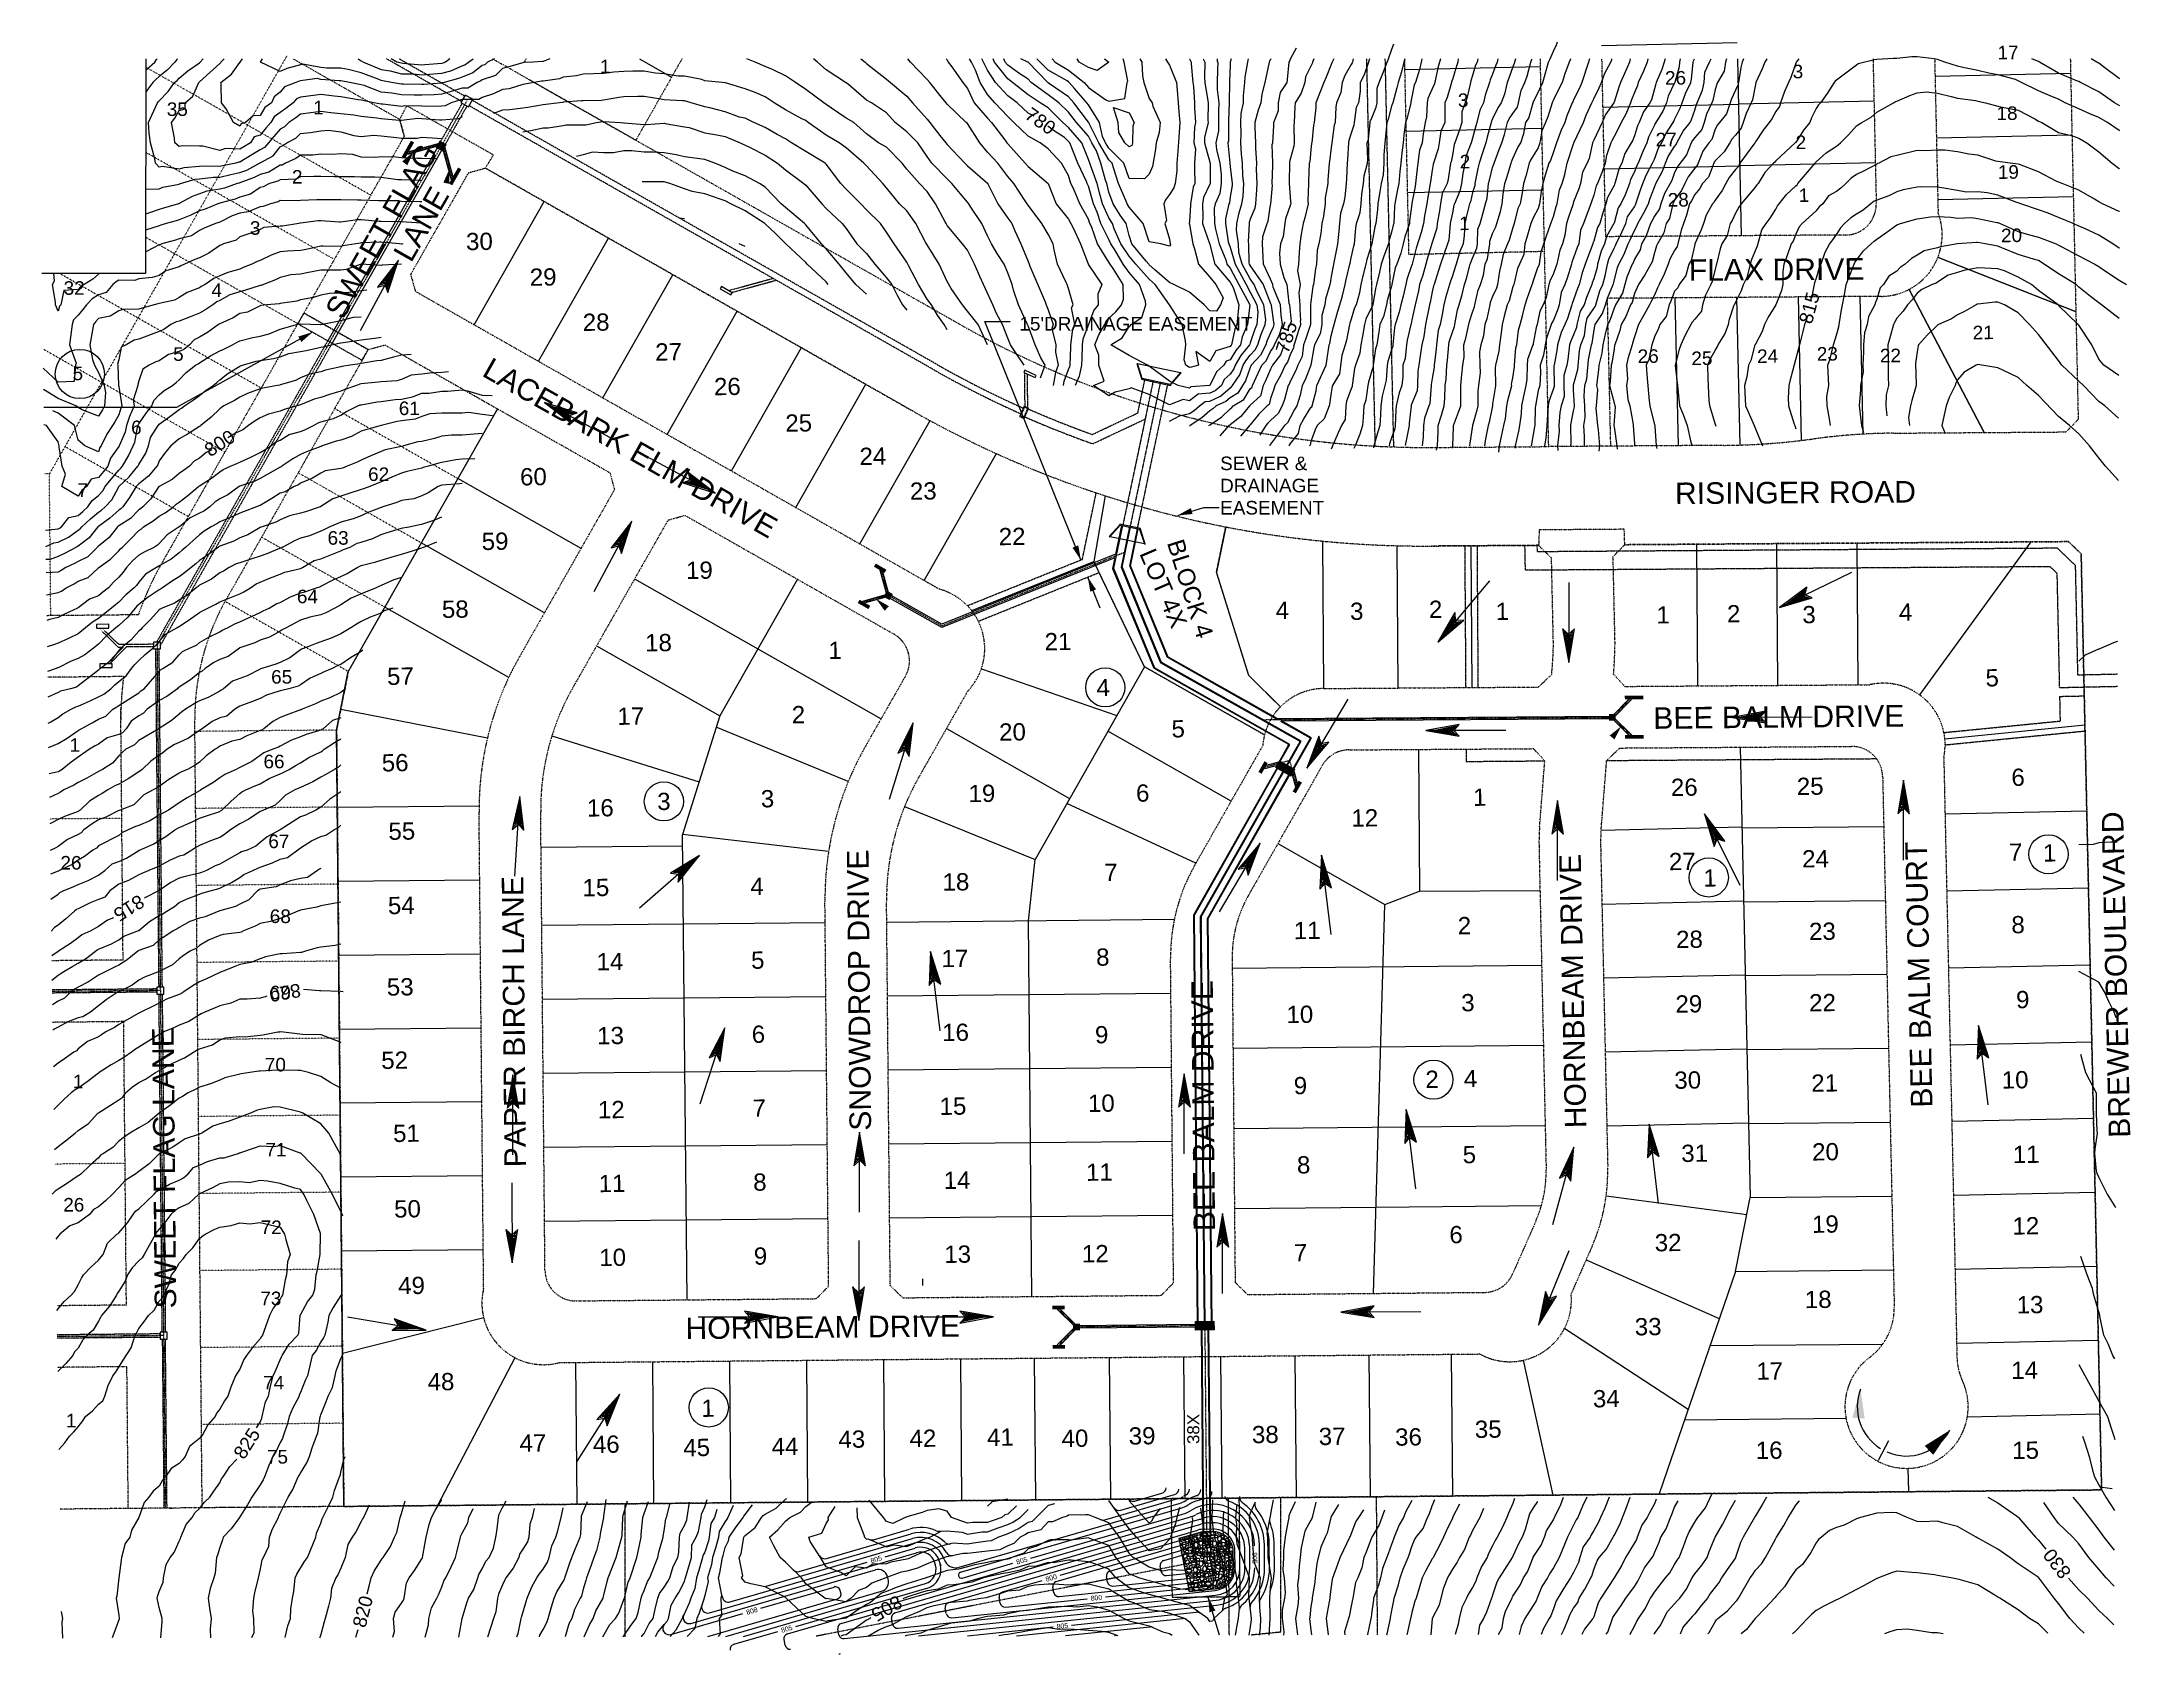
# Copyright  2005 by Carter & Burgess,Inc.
# Model space of a CAD drawing. Extents: x 2300382 to 2302077, y 6907618 to 6908927.
import ezdxf
from ezdxf.enums import TextEntityAlignment as Align

# ---------------------------------------------------------------- set-up
doc = ezdxf.new("R2010")
doc.units = 0
doc.header["$MEASUREMENT"] = 0
for name, pattern in [('DASHDOT', [1, 0.5, -0.25, 0, -0.25]), ('DIVIDE', [1.25, 0.5, -0.25, 0, -0.25, 0, -0.25]), ('DOT', [0.25, 0, -0.25]), ('HIDDEN', [0.375, 0.25, -0.125])]:
    doc.linetypes.add(name, pattern=pattern)
for name, color, linetype, lineweight in [('10', 7, 'Continuous', 0), ('4', 7, 'Continuous', 0), ('62', 7, 'Continuous', 0), ('GRAD-5', 7, 'Continuous', 0), ('GRAD-6', 7, 'Continuous', 0), ('GRAD-7', 7, 'Continuous', 0), ('LAYO-13', 7, 'Continuous', 0), ('LAYO-14', 7, 'Continuous', 0), ('LAYO-31', 7, 'Continuous', 0), ('LAYO-32', 7, 'Continuous', 0), ('LAYO-33', 7, 'Continuous', 0), ('LAYO-34', 7, 'Continuous', 0), ('LAYO-37', 7, 'Continuous', 0), ('LAYO-38', 7, 'Continuous', 0), ('LAYO-39', 7, 'Continuous', 0), ('LAYO-48', 7, 'Continuous', 0), ('LAYO-49', 7, 'Continuous', 0), ('LAYO-50', 7, 'Continuous', 0), ('LAYO-51', 7, 'Continuous', 0), ('LAYO-55', 7, 'Continuous', 0), ('LIDAR2DSHD-5', 7, 'Continuous', 0), ('LIDAR2DSHD-6', 7, 'Continuous', 0), ('LIDAR2DSHD-7', 7, 'Continuous', 0), ('STRM-11', 7, 'Continuous', 0), ('STRM-33', 7, 'Continuous', 0), ('STRM-34', 7, 'Continuous', 0), ('STRM-42', 7, 'Continuous', 0), ('STRM-43', 7, 'Continuous', 0), ('STRM-44', 7, 'Continuous', 0), ('TOPOSHD-33', 7, 'Continuous', 0), ('TOPOSHD-43', 7, 'Continuous', 0)]:
    doc.layers.add(name, color=color, linetype=linetype, lineweight=lineweight)
doc.styles.get("Standard").update_dxf_attribs({"font": 'ARIAL.TTF'})

msp = doc.modelspace()

# ---------------------------------------------------------------- texts
at = {"layer": '10', "color": 7, "linetype": 'Continuous', "lineweight": 0}
for s, rotation, p in [('SWEET FLAG', 60.3984, (2300665.3, 6908768.7)), ('LANE', 60.3984, (2300697.5, 6908774.3)), ('FLAX DRIVE', 0.3974, (2301790, 6908733)), ('LACEBARK ELM DRIVE', 330.3984, (2300855.3, 6908589.4)), ('RISINGER ROAD', 0.3974, (2301805.3, 6908552)), ('BEE BALM DRIVE', 0.539, (2301791.8, 6908369.9)), ('BREWER BOULEVARD', 91.2557, (2302074.1, 6908169.7)), ('BEE BALM COURT', 91.2557, (2301914.1, 6908169.7)), ('SNOWDROP DRIVE', 90.539, (2301054, 6908157)), ('HORNBEAM DRIVE', 91.2048, (2301633.3, 6908156.4)), ('PAPER BIRCH LANE', 90.539, (2300773.9, 6908131.4)), ('BEE BALM DRIVE', 90.539, (2301333.3, 6908063.3)), ('SWEET FLAG LANE', 90.539, (2300490.1, 6908012.8)), ('HORNBEAM DRIVE', 0.539, (2301015.9, 6907874.8))]:
    msp.add_text(s, height=17.5, rotation=rotation, dxfattribs=at).set_placement(p, align=Align.CENTER)
at = {"layer": '4', "color": 5, "linetype": 'Continuous', "lineweight": 0}
for s, p in [("15'DRAINAGE EASEMENT", (2301175.4, 6908703.2)), ('SEWER &', (2301338.3, 6908589.9)), ('DRAINAGE', (2301338.3, 6908571.9)), ('EASEMENT', (2301338.3, 6908553.9))]:
    msp.add_text(s, height=11, dxfattribs=at).set_placement(p, align=Align.TOP_LEFT)
at = {"layer": 'GRAD-7', "color": 5, "linetype": 'Continuous', "lineweight": 0}
for s, rotation, p in [('800', 270.539, (2301346.3, 6907696.5)), ('805', 270.539, (2301366.4, 6907696.2)), ('805', 16.1943, (2301059.2, 6907695.1)), ('805', 16.1943, (2301177.4, 6907694)), ('800', 16.1943, (2301201.2, 6907680)), ('800', 5.9077, (2301237.9, 6907663.9)), ('808', 16.1943, (2300958.3, 6907653.2)), ('805', 16.1943, (2300986.6, 6907638.6)), ('805', 5.9077, (2301210.3, 6907641))]:
    msp.add_text(s, height=4, rotation=rotation, dxfattribs=at).set_placement(p, align=Align.MIDDLE)
at = {"layer": 'LAYO-13', "color": 7, "linetype": 'Continuous', "lineweight": 0}
for s, height, rotation, p in [('30', 14, 0.7557, (2300737.2, 6908764.5)), ('30', 14, 0.7557, (2300737.2, 6908764.5)), ('29', 14, 0.7557, (2300788.9, 6908735.6)), ('29', 14, 0.7557, (2300788.9, 6908735.6)), ('28', 14, 0.7557, (2300831.9, 6908699)), ('28', 14, 0.7557, (2300831.9, 6908699)), ('27', 14, 0.7557, (2300890.7, 6908675)), ('27', 14, 0.7557, (2300890.7, 6908675)), ('26', 14, 0.7557, (2300938.4, 6908646.8)), ('26', 14, 0.7557, (2300938.4, 6908646.8)), ('25', 14, 0.7557, (2300996.3, 6908617.2)), ('25', 14, 0.7557, (2300996.3, 6908617.2)), ('24', 14, 0.7557, (2301056.5, 6908590.3)), ('24', 14, 0.7557, (2301056.5, 6908590.3)), ('60', 14, 0.7557, (2300781, 6908573.6)), ('60', 14, 0.7557, (2300781, 6908573.6)), ('23', 14, 0.7557, (2301097.4, 6908562)), ('23', 14, 0.7557, (2301097.4, 6908562)), ('22', 14, 0.7557, (2301169.5, 6908525.2)), ('59', 14, 0.7557, (2300749.9, 6908521.2)), ('59', 14, 0.7557, (2300749.9, 6908521.2)), ('LOT 4X', 14, 293.2441, (2301292.3, 6908483.1)), ('BLOCK 4', 14, 287.4506, (2301314.1, 6908482.7)), ('19', 14, 0.7557, (2300915.7, 6908497.7)), ('19', 14, 0.7557, (2300915.7, 6908497.7)), ('58', 14, 0.7557, (2300717.6, 6908466.1)), ('4', 14, 0.7557, (2301388.8, 6908465.2)), ('4', 14, 0.7557, (2301388.8, 6908465.2)), ('3', 14, 0.7557, (2301449.2, 6908464.4)), ('3', 14, 0.7557, (2301449.2, 6908464.4)), ('2', 14, 0.7557, (2301513.2, 6908466.1)), ('2', 14, 0.7557, (2301513.2, 6908466.1)), ('1', 14, 0.7557, (2301567.3, 6908464.3)), ('1', 14, 0.7557, (2301567.3, 6908464.3)), ('1', 14, 0.7557, (2301697.9, 6908461.5)), ('2', 14, 0.7557, (2301755.1, 6908462.5)), ('3', 14, 0.7557, (2301816.3, 6908461.7)), ('4', 14, 0.7557, (2301894.6, 6908463.7)), ('18', 14, 0.7557, (2300882.5, 6908438.9)), ('18', 14, 0.7557, (2300882.5, 6908438.9)), ('21', 14, 0.7557, (2301206.7, 6908439.9)), ('1', 14, 0.7557, (2301025.8, 6908432.7)), ('1', 14, 0.7557, (2301025.8, 6908432.7)), ('57', 14, 0.7557, (2300673.1, 6908411.6)), ('5', 14, 0.7557, (2301964.9, 6908410.3)), ('4', 14, 0.7557, (2301243.4, 6908402.5)), ('17', 14, 0.7557, (2300860, 6908379.3)), ('2', 14, 0.7557, (2300996.1, 6908380.6)), ('20', 14, 0.7557, (2301169.8, 6908366.5)), ('5', 14, 0.7557, (2301304.3, 6908368.9)), ('5', 14, 0.7557, (2301304.3, 6908368.9)), ('56', 14, 0.7557, (2300668.8, 6908341.5)), ('26', 14, 0.7557, (2301715, 6908321.6)), ('25', 14, 0.7557, (2301817.2, 6908322.4)), ('6', 14, 0.7557, (2301985.9, 6908329.7)), ('16', 14, 0.7557, (2300835.3, 6908304.9)), ('3', 14, 0.7557, (2300886.9, 6908310.1)), ('3', 14, 0.7557, (2300971, 6908312.3)), ('19', 14, 0.7557, (2301145, 6908316.6)), ('6', 14, 0.7557, (2301275.5, 6908316.9)), ('6', 14, 0.7557, (2301275.5, 6908316.9)), ('1', 14, 0.7557, (2301549, 6908313.5)), ('1', 14, 0.7557, (2301549, 6908313.5)), ('12', 14, 0.7557, (2301455.7, 6908296.8)), ('55', 14, 0.7557, (2300674.2, 6908285.9)), ('7', 14, 0.7557, (2301249.7, 6908252.5)), ('7', 14, 0.7557, (2301249.7, 6908252.5)), ('27', 14, 0.7557, (2301713.4, 6908261.5)), ('24', 14, 0.7557, (2301821.5, 6908263.7)), ('7', 14, 0.7557, (2301984, 6908268.9)), ('1', 14, 0.7557, (2302011.5, 6908268.3)), ('15', 14, 0.7557, (2300831.7, 6908240.1)), ('4', 14, 0.7557, (2300962.5, 6908241.2)), ('18', 14, 0.7557, (2301123.9, 6908244.8)), ('1', 14, 0.7557, (2301735.9, 6908248)), ('54', 14, 0.7557, (2300673.8, 6908225.6)), ('11', 14, 0.7557, (2301409, 6908205.4)), ('2', 14, 0.7557, (2301536.6, 6908209.4)), ('23', 14, 0.7557, (2301827.1, 6908204.7)), ('8', 14, 0.7557, (2301985.9, 6908210.1)), ('28', 14, 0.7557, (2301719.2, 6908198.2)), ('14', 14, 0.7557, (2300843.1, 6908180.1)), ('5', 14, 0.7557, (2300963.1, 6908181.2)), ('17', 14, 0.7557, (2301123.1, 6908182.7)), ('8', 14, 0.7557, (2301243.1, 6908183.8)), ('8', 14, 0.7557, (2301243.1, 6908183.8)), ('53', 14, 0.7557, (2300672.9, 6908159.6)), ('10', 14, 0.7557, (2301403, 6908137.3)), ('3', 14, 0.7557, (2301539.4, 6908146.8)), ('29', 14, 0.7557, (2301718.7, 6908145.8)), ('22', 14, 0.7557, (2301827.2, 6908146.9)), ('9', 14, 0.7557, (2301989.7, 6908149.3)), ('13', 14, 0.7557, (2300843.6, 6908120.1)), ('6', 14, 0.7557, (2300963.6, 6908121.2)), ('16', 14, 0.7557, (2301123.6, 6908122.7)), ('9', 14, 0.7557, (2301242.2, 6908120.8)), ('9', 14, 0.7557, (2301242.2, 6908120.8)), ('52', 14, 0.7557, (2300668.4, 6908100.1)), ('2', 14, 0.7557, (2301510.3, 6908084.7)), ('4', 14, 0.7557, (2301541.5, 6908085.2)), ('30', 14, 0.7557, (2301717.8, 6908084)), ('10', 14, 0.7557, (2301983.5, 6908084.2)), ('9', 14, 0.7557, (2301403.5, 6908079.5)), ('21', 14, 0.7557, (2301828.9, 6908081.7)), ('12', 14, 0.7557, (2300844.2, 6908060.1)), ('7', 14, 0.7557, (2300964.2, 6908061.2)), ('15', 14, 0.7557, (2301121.5, 6908062.7)), ('10', 14, 0.7557, (2301241.9, 6908065.2)), ('10', 14, 0.7557, (2301241.9, 6908065.2)), ('51', 14, 0.7557, (2300678, 6908040.7)), ('8', 14, 0.7557, (2301406.1, 6908015.2)), ('5', 14, 0.7557, (2301540.6, 6908023.4)), ('31', 14, 0.7557, (2301723.4, 6908024.6)), ('20', 14, 0.7557, (2301829.6, 6908025.8)), ('11', 14, 0.7557, (2301992.5, 6908023.7)), ('11', 14, 0.7557, (2300844.8, 6908000.1)), ('8', 14, 0.7557, (2300964.8, 6908001.2)), ('14', 14, 0.7557, (2301124.8, 6908002.7)), ('11', 14, 0.7557, (2301240.4, 6908009.3)), ('11', 14, 0.7557, (2301240.4, 6908009.3)), ('50', 14, 0.7557, (2300678.8, 6907979.5)), ('19', 14, 0.7557, (2301829.5, 6907967.1)), ('12', 14, 0.7557, (2301992.2, 6907965.8)), ('6', 14, 0.7557, (2301529.8, 6907958.6)), ('32', 14, 0.7557, (2301701.9, 6907952.1)), ('10', 14, 0.7557, (2300845.3, 6907940.1)), ('9', 14, 0.7557, (2300965.3, 6907941.2)), ('13', 14, 0.7557, (2301125.3, 6907942.7)), ('12', 14, 0.7557, (2301237, 6907943.2)), ('12', 14, 0.7557, (2301237, 6907943.2)), ('7', 14, 0.7557, (2301403.6, 6907943.8)), ('49', 14, 0.7557, (2300682.1, 6907917.3)), ('18', 14, 0.7557, (2301823.7, 6907906)), ('13', 14, 0.7557, (2301995.6, 6907901.7)), ('33', 14, 0.7557, (2301685.7, 6907883.9)), ('17', 14, 0.7557, (2301784.3, 6907847.9)), ('14', 14, 0.7557, (2301991.2, 6907848.5)), ('48', 14, 0.7557, (2300706, 6907839.2)), ('1', 14, 0.7557, (2300922.7, 6907817.7)), ('34', 14, 0.7557, (2301651.7, 6907825.5)), ('39', 14, 0.7557, (2301275, 6907795.3)), ('38X', 9.8, 90.2573, (2301316.5, 6907800.8)), ('38', 14, 0.7557, (2301375, 6907796.4)), ('37', 14, 0.7557, (2301429.2, 6907794.9)), ('36', 14, 0.7557, (2301491.2, 6907794.4)), ('35', 14, 0.7557, (2301555.9, 6907800.7)), ('47', 14, 0.7557, (2300780.6, 6907789.5)), ('46', 14, 0.7557, (2300840.1, 6907788.5)), ('45', 14, 0.7557, (2300913.5, 6907785.7)), ('44', 14, 0.7557, (2300985.2, 6907786.7)), ('43', 14, 0.7557, (2301039.4, 6907792.6)), ('42', 14, 0.7557, (2301097.1, 6907793.4)), ('41', 14, 0.7557, (2301160, 6907794.2)), ('40', 14, 0.7557, (2301220.5, 6907793.3)), ('16', 14, 0.7557, (2301783.9, 6907783.6)), ('15', 14, 0.7557, (2301992, 6907783.5))]:
    msp.add_text(s, height=height, rotation=rotation, dxfattribs=at).set_placement(p, align=Align.MIDDLE)
at = {"layer": 'LAYO-14', "color": 252, "linetype": 'Continuous', "lineweight": 0}
for s, p in [('35', (2300492, 6908871.8)), ('1', (2300606.5, 6908873.1)), ('2', (2300589.3, 6908817)), ('3', (2300555.2, 6908775.4)), ('32', (2300408.3, 6908726.7)), ('4', (2300524, 6908724.9)), ('5', (2300492.9, 6908673)), ('5', (2300411.3, 6908657.3)), ('61', (2300680.3, 6908629.1)), ('6', (2300458.8, 6908613.6)), ('62', (2300655.4, 6908575.6)), ('7', (2300415.3, 6908562.7)), ('63', (2300622.5, 6908523.9)), ('64', (2300597.6, 6908476.4)), ('65', (2300576.7, 6908411.2)), ('1', (2300408.9, 6908355.9)), ('66', (2300570.5, 6908342.5)), ('67', (2300574.4, 6908277.7)), ('26', (2300405.7, 6908260.3)), ('68', (2300575.6, 6908216.9)), ('69', (2300575.6, 6908155)), ('70', (2300571.6, 6908096.5)), ('1', (2300411.5, 6908082.8)), ('71', (2300572.1, 6908027.5)), ('26', (2300408, 6907982.8)), ('72', (2300568.2, 6907964.6)), ('73', (2300567.9, 6907906.8)), ('74', (2300570.2, 6907838.4)), ('1', (2300405.9, 6907807.7)), ('75', (2300573.3, 6907778.2))]:
    msp.add_text(s, height=11, dxfattribs=at).set_placement(p, align=Align.MIDDLE)
at = {"layer": 'LAYO-55', "color": 252, "linetype": 'Continuous', "lineweight": 0}
for s, p in [('17', (2301969.1, 6908923.2)), ('1', (2300834.9, 6908911.9)), ('3', (2301802.9, 6908907.8)), ('26', (2301699.3, 6908902.6)), ('3', (2301531.2, 6908884.5)), ('18', (2301968.3, 6908873.9)), ('27', (2301691.7, 6908852.6)), ('2', (2301805.3, 6908850.4)), ('2', (2301532.7, 6908834.7)), ('19', (2301969.4, 6908826.2)), ('28', (2301701.5, 6908803.7)), ('1', (2301807.8, 6908807.5)), ('1', (2301532.2, 6908784.6)), ('20', (2301972, 6908774.8)), ('21', (2301949, 6908696)), ('26', (2301677.1, 6908676.8)), ('25', (2301720.7, 6908675.1)), ('24', (2301774, 6908676.8)), ('23', (2301822.5, 6908678.7)), ('22', (2301873.7, 6908677.3))]:
    msp.add_text(s, height=11, rotation=0.7557, dxfattribs=at).set_placement(p, align=Align.TOP_LEFT)
at = {"layer": 'LIDAR2DSHD-7', "color": 35, "linetype": 'Continuous', "lineweight": 0}
for s, rotation, p in [('780', 324.9305, (2301192.5, 6908862.2)), ('815', 74.9176, (2301816.5, 6908710.6)), ('785', 72.8355, (2301392.1, 6908686.7)), ('800', 32.9118, (2300526.4, 6908600.8)), ('815', 212.1067, (2300452.8, 6908223.5)), ('820', 190.0861, (2300579.5, 6908154.8)), ('825', 57.4819, (2300548.4, 6907789.1)), ('830', 127.6589, (2302017.5, 6907691.5)), ('820', 75.5546, (2300642.5, 6907652.7)), ('805', 210.8709, (2301067.8, 6907655.2))]:
    msp.add_text(s, height=11, rotation=rotation, dxfattribs=at).set_placement(p, align=Align.MIDDLE)

# ---------------------------------------------------------------- blocks, each defined once
blk = doc.blocks.new('MHSD')
at = {"layer": 'STRM-43', "color": 1, "linetype": 'Continuous', "lineweight": 0}
blk.add_point((0, 0), dxfattribs=at)
at = {"layer": 'STRM-43', "color": 7, "linetype": 'Continuous', "lineweight": 0}
blk.add_solid([(-0.07, -0.07), (0.07, -0.07), (-0.07, 0.07), (0.07, 0.07)], dxfattribs=at)
blk = doc.blocks.new('*E489')
at = {"layer": 'STRM-33', "color": 1, "linetype": 'Continuous', "lineweight": 0}
blk.add_ellipse((3.8, 0), major_axis=(3.77, 0), ratio=0.298329, start_param=0, end_param=6.283175, dxfattribs=at)

# ---------------------------------------------------------------- hatches: boundary and pattern name
at = {"layer": 'STRM-43', "linetype": 'Continuous', "lineweight": 0}
msp.add_hatch(color=5, dxfattribs=at).paths.add_polyline_path([(2301318.4, 6907881), (2301318.3, 6907888), (2301333.3, 6907888.2), (2301333.4, 6907881.2)])

# ---------------------------------------------------------------- linework, layer by layer
at = {"layer": '4', "color": 7, "linetype": 'Continuous', "lineweight": 0}
for p, q in [((2300640.7, 6908692.1), (2300671.4, 6908749.3)), ((2300671.4, 6908749.3), (2300654.5, 6908727.5)), ((2300656.4, 6908729), (2300669, 6908745.3)), ((2300658.4, 6908730.6), (2300667.2, 6908741.8)), ((2300660.3, 6908732.4), (2300665.4, 6908738.6)), ((2300661.5, 6908733), (2300664.1, 6908736.2)), ((2300662.9, 6908723), (2300671.4, 6908749.3)), ((2300669, 6908745.3), (2300663, 6908725.7)), ((2300667.2, 6908741.8), (2300663.2, 6908728.5)), ((2300665.4, 6908738.6), (2300663.5, 6908730.8)), ((2300664.1, 6908736.2), (2300663.5, 6908733.3)), ((2300654.5, 6908727.5), (2300660.8, 6908729.1)), ((2300661.6, 6908730.7), (2300656.4, 6908729)), ((2300662.1, 6908731.6), (2300658.4, 6908730.6)), ((2300662.5, 6908732.3), (2300660.3, 6908732.4)), ((2300660.8, 6908729.1), (2300662.9, 6908723)), ((2300663, 6908733.2), (2300661.5, 6908733)), ((2300662.9, 6908723), (2300661.6, 6908730.7)), ((2300663, 6908725.7), (2300662.1, 6908731.6)), ((2300663.2, 6908728.5), (2300662.5, 6908732.3)), ((2300663.5, 6908733.3), (2300662.8, 6908733.7)), ((2300663.5, 6908730.8), (2300663, 6908733.2)), ((2300601.8, 6908690.9), (2300491.4, 6908629.7)), ((2300847.2, 6908603.1), (2300790, 6908633.8)), ((2300816.4, 6908625.3), (2300790, 6908633.8)), ((2300790, 6908633.8), (2300811.8, 6908616.9)), ((2300491.4, 6908629.7), (2300383.6, 6908629.7)), ((2300810.4, 6908618.8), (2300794, 6908631.4)), ((2300794, 6908631.4), (2300813.7, 6908625.4)), ((2300808.7, 6908620.8), (2300797.5, 6908629.5)), ((2300797.5, 6908629.5), (2300810.8, 6908625.6)), ((2300807, 6908622.7), (2300800.7, 6908627.8)), ((2300800.7, 6908627.8), (2300808.5, 6908625.9)), ((2300806.3, 6908623.9), (2300803.2, 6908626.5)), ((2300803.2, 6908626.5), (2300806, 6908625.9)), ((2300806, 6908625.9), (2300805.6, 6908625.2)), ((2300808.5, 6908625.9), (2300806.2, 6908625.4)), ((2300806.2, 6908625.4), (2300806.3, 6908623.9)), ((2300807.1, 6908624.9), (2300807, 6908622.7)), ((2300810.8, 6908625.6), (2300807.1, 6908624.9)), ((2300813.7, 6908625.4), (2300807.8, 6908624.5)), ((2300807.8, 6908624.5), (2300808.7, 6908620.8)), ((2300816.4, 6908625.3), (2300808.6, 6908624)), ((2300808.6, 6908624), (2300810.4, 6908618.8)), ((2300810.2, 6908623.2), (2300816.4, 6908625.3)), ((2300811.8, 6908616.9), (2300810.2, 6908623.2)), ((2300871.3, 6908590.9), (2300928.5, 6908560.2)), ((2300908.3, 6908570.8), (2300902.2, 6908568.7)), ((2300902.2, 6908568.7), (2300909.9, 6908570)), ((2300902.2, 6908568.7), (2300928.5, 6908560.2)), ((2300904.9, 6908568.6), (2300910.8, 6908569.5)), ((2300924.6, 6908562.6), (2300904.9, 6908568.6)), ((2300928.5, 6908560.2), (2300906.7, 6908577.1)), ((2300906.7, 6908577.1), (2300908.3, 6908570.8)), ((2300907.7, 6908568.4), (2300911.5, 6908569.1)), ((2300921, 6908564.5), (2300907.7, 6908568.4)), ((2300909.9, 6908570), (2300908.2, 6908575.2)), ((2300908.2, 6908575.2), (2300924.6, 6908562.6)), ((2300910.8, 6908569.5), (2300909.8, 6908573.2)), ((2300909.8, 6908573.2), (2300921, 6908564.5)), ((2300910.1, 6908568.1), (2300912.4, 6908568.6)), ((2300917.9, 6908566.2), (2300910.1, 6908568.1)), ((2300911.5, 6908569.1), (2300911.6, 6908571.3)), ((2300911.6, 6908571.3), (2300917.9, 6908566.2)), ((2300912.4, 6908568.6), (2300912.3, 6908570.1)), ((2300912.3, 6908570.1), (2300915.4, 6908567.5)), ((2300912.6, 6908568.1), (2300912.9, 6908568.8)), ((2300915.4, 6908567.5), (2300912.6, 6908568.1)), ((2300830.3, 6908480.4), (2300861, 6908537.6)), ((2300861, 6908537.6), (2300844, 6908515.8)), ((2300846, 6908517.3), (2300858.6, 6908533.6)), ((2300852.5, 6908511.2), (2300861, 6908537.6)), ((2300858.6, 6908533.6), (2300852.6, 6908513.9)), ((2300844, 6908515.8), (2300850.4, 6908517.4)), ((2300851.2, 6908519), (2300846, 6908517.3)), ((2300848, 6908518.9), (2300856.7, 6908530.1)), ((2300851.7, 6908519.9), (2300848, 6908518.9)), ((2300849.8, 6908520.6), (2300855, 6908526.9)), ((2300852.1, 6908520.6), (2300849.8, 6908520.6)), ((2300850.4, 6908517.4), (2300852.5, 6908511.2)), ((2300851.1, 6908521.3), (2300853.7, 6908524.5)), ((2300852.5, 6908521.4), (2300851.1, 6908521.3)), ((2300852.5, 6908511.2), (2300851.2, 6908519)), ((2300852.6, 6908513.9), (2300851.7, 6908519.9)), ((2300852.8, 6908516.8), (2300852.1, 6908520.6)), ((2300853.1, 6908521.6), (2300852.4, 6908522)), ((2300853.1, 6908519.1), (2300852.5, 6908521.4)), ((2300856.7, 6908530.1), (2300852.8, 6908516.8)), ((2300855, 6908526.9), (2300853.1, 6908519.1)), ((2300853.7, 6908524.5), (2300853.1, 6908521.6)), ((2301556.8, 6908489), (2301515.1, 6908439.2)), ((2301621.2, 6908487.8), (2301621.4, 6908422.9)), ((2301850.7, 6908495.8), (2301792.3, 6908467.5)), ((2301814.6, 6908483.9), (2301792.3, 6908467.5)), ((2301796.6, 6908469.3), (2301813, 6908481.8)), ((2301800.2, 6908471.1), (2301811.2, 6908479.5)), ((2301811.2, 6908479.5), (2301809.5, 6908476.1)), ((2301813, 6908481.8), (2301810.2, 6908476.4)), ((2301814.6, 6908483.9), (2301811.1, 6908476.9)), ((2301812.8, 6908477.6), (2301814.6, 6908483.9)), ((2301528.7, 6908463.3), (2301515.1, 6908439.2)), ((2301528.7, 6908463.3), (2301528.4, 6908455.5)), ((2301529.6, 6908456.9), (2301528.7, 6908463.3)), ((2301792.3, 6908467.5), (2301818.8, 6908475.2)), ((2301816.4, 6908475.2), (2301796.6, 6908469.3)), ((2301813.8, 6908475), (2301800.2, 6908471.1)), ((2301803.4, 6908472.7), (2301809.5, 6908477.9)), ((2301811.3, 6908474.7), (2301803.4, 6908472.7)), ((2301805.9, 6908473.9), (2301808.1, 6908475.8)), ((2301809.9, 6908474.9), (2301805.9, 6908473.9)), ((2301808.1, 6908475.8), (2301808.4, 6908475.1)), ((2301809.5, 6908477.9), (2301808.6, 6908475.6)), ((2301808.6, 6908475.6), (2301809.9, 6908474.9)), ((2301809.5, 6908476.1), (2301811.3, 6908474.7)), ((2301810.2, 6908476.4), (2301813.8, 6908475)), ((2301811.1, 6908476.9), (2301816.4, 6908475.2)), ((2301818.8, 6908475.2), (2301812.8, 6908477.6)), ((2301515.1, 6908439.2), (2301536.1, 6908457.1)), ((2301518.2, 6908442.6), (2301528.1, 6908460.7)), ((2301533.9, 6908456.1), (2301518.2, 6908442.6)), ((2301520.8, 6908445.7), (2301527.4, 6908457.9)), ((2301531.6, 6908454.9), (2301520.8, 6908445.7)), ((2301523.1, 6908448.5), (2301526.6, 6908455.7)), ((2301529.5, 6908453.6), (2301523.1, 6908448.5)), ((2301524.9, 6908450.6), (2301526.1, 6908453.3)), ((2301528.1, 6908453.2), (2301524.9, 6908450.6)), ((2301526.1, 6908453.3), (2301526.7, 6908452.8)), ((2301526.6, 6908455.7), (2301526.6, 6908453.3)), ((2301526.6, 6908453.3), (2301528.1, 6908453.2)), ((2301527.4, 6908457.9), (2301527.3, 6908454.1)), ((2301527.3, 6908454.1), (2301529.5, 6908453.6)), ((2301528.1, 6908460.7), (2301527.8, 6908454.7)), ((2301527.8, 6908454.7), (2301531.6, 6908454.9)), ((2301528.4, 6908455.5), (2301533.9, 6908456.1)), ((2301536.1, 6908457.1), (2301529.6, 6908456.9)), ((2301616.3, 6908450.1), (2301621.4, 6908422.9)), ((2301621.1, 6908445.7), (2301616.3, 6908450.1)), ((2301616.3, 6908450.1), (2301621.1, 6908443.9)), ((2301621.6, 6908427.5), (2301617.5, 6908447.7)), ((2301617.5, 6908447.7), (2301621.2, 6908442.9)), ((2301625.9, 6908450.1), (2301621.1, 6908445.7)), ((2301621.1, 6908443.9), (2301624.9, 6908447.9)), ((2301621.4, 6908422.9), (2301625.9, 6908450.1)), ((2301624.9, 6908447.9), (2301621.6, 6908427.5)), ((2301621.6, 6908431.5), (2301618.7, 6908445.1)), ((2301618.7, 6908445.1), (2301621.2, 6908442.1)), ((2301621.6, 6908435.1), (2301619.6, 6908442.9)), ((2301619.6, 6908442.9), (2301621.2, 6908441.1)), ((2301621.6, 6908437.9), (2301620.8, 6908440.7)), ((2301620.8, 6908440.7), (2301621.6, 6908440.7)), ((2301621.2, 6908442.9), (2301623.9, 6908445.5)), ((2301621.2, 6908442.1), (2301623.2, 6908443.1)), ((2301621.2, 6908441.1), (2301622.4, 6908441.9)), ((2301623.9, 6908445.5), (2301621.6, 6908431.5)), ((2301623.2, 6908443.1), (2301621.6, 6908435.1)), ((2301622.4, 6908441.9), (2301621.6, 6908437.9)), ((2301441.9, 6908393), (2301408.8, 6908337.1)), ((2301781.1, 6908383.4), (2301753.9, 6908378.3)), ((2301818.8, 6908378.5), (2301753.9, 6908378.3)), ((2301753.9, 6908378.3), (2301781.2, 6908373.8)), ((2301758.5, 6908378.2), (2301778.7, 6908382.2)), ((2301779, 6908374.8), (2301758.5, 6908378.2)), ((2301762.5, 6908378.2), (2301776.1, 6908381)), ((2301776.5, 6908375.8), (2301762.5, 6908378.2)), ((2301766.1, 6908378.2), (2301773.9, 6908380.2)), ((2301774.1, 6908376.6), (2301766.1, 6908378.2)), ((2301768.9, 6908378.2), (2301771.7, 6908379)), ((2301772.9, 6908377.4), (2301768.9, 6908378.2)), ((2301771.7, 6908379), (2301771.7, 6908378.2)), ((2301773.9, 6908380.2), (2301772.1, 6908378.6)), ((2301772.1, 6908378.6), (2301772.9, 6908377.4)), ((2301776.1, 6908381), (2301773.1, 6908378.6)), ((2301773.1, 6908378.6), (2301774.1, 6908376.6)), ((2301778.7, 6908382.2), (2301773.9, 6908378.6)), ((2301773.9, 6908378.6), (2301776.5, 6908375.8)), ((2301781.1, 6908383.4), (2301774.9, 6908378.6)), ((2301774.9, 6908378.6), (2301779, 6908374.8)), ((2301776.7, 6908378.6), (2301781.1, 6908383.4)), ((2301781.2, 6908373.8), (2301776.7, 6908378.6)), ((2301070.1, 6908311.9), (2301089.2, 6908373.9)), ((2301089.2, 6908373.9), (2301076.8, 6908349.3)), ((2301078.4, 6908351.1), (2301087.7, 6908369.6)), ((2301080.1, 6908353.1), (2301086.5, 6908365.8)), ((2301081.5, 6908355.1), (2301085.4, 6908362.3)), ((2301085.4, 6908362.3), (2301085, 6908354.3)), ((2301086.5, 6908365.8), (2301085.1, 6908351.9)), ((2301087.7, 6908369.6), (2301085.5, 6908349.1)), ((2301086, 6908346.5), (2301089.2, 6908373.9)), ((2301418.3, 6908363.1), (2301408.8, 6908337.1)), ((2301420.2, 6908356.9), (2301418.3, 6908363.1)), ((2301418.3, 6908363.1), (2301419.3, 6908355.3)), ((2301532.4, 6908372.5), (2301505.2, 6908367.5)), ((2301570.1, 6908367.6), (2301505.2, 6908367.5)), ((2301505.2, 6908367.5), (2301532.4, 6908362.9)), ((2301509.8, 6908367.3), (2301530, 6908371.3)), ((2301530.2, 6908363.9), (2301509.8, 6908367.3)), ((2301513.8, 6908367.3), (2301527.4, 6908370.1)), ((2301527.8, 6908364.9), (2301513.8, 6908367.3)), ((2301517.4, 6908367.3), (2301525.2, 6908369.3)), ((2301525.4, 6908365.7), (2301517.4, 6908367.3)), ((2301520.2, 6908367.3), (2301523, 6908368.1)), ((2301524.2, 6908366.5), (2301520.2, 6908367.3)), ((2301523, 6908368.1), (2301523, 6908367.3)), ((2301525.2, 6908369.3), (2301523.4, 6908367.7)), ((2301523.4, 6908367.7), (2301524.2, 6908366.5)), ((2301527.4, 6908370.1), (2301524.4, 6908367.7)), ((2301524.4, 6908367.7), (2301525.4, 6908365.7)), ((2301530, 6908371.3), (2301525.2, 6908367.7)), ((2301525.2, 6908367.7), (2301527.8, 6908364.9)), ((2301532.4, 6908372.5), (2301526.2, 6908367.7)), ((2301526.2, 6908367.7), (2301530.2, 6908363.9)), ((2301528, 6908367.7), (2301532.4, 6908372.5)), ((2301532.4, 6908362.9), (2301528, 6908367.7)), ((2301076.8, 6908349.3), (2301082.7, 6908352.1)), ((2301083.2, 6908353.8), (2301078.4, 6908351.1)), ((2301083.5, 6908354.7), (2301080.1, 6908353.1)), ((2301083.7, 6908355.5), (2301081.5, 6908355.1)), ((2301082.6, 6908356.1), (2301084.6, 6908359.6)), ((2301084, 6908356.5), (2301082.6, 6908356.1)), ((2301082.7, 6908352.1), (2301086, 6908346.5)), ((2301086, 6908346.5), (2301083.2, 6908353.8)), ((2301085.5, 6908349.1), (2301083.5, 6908354.7)), ((2301085.1, 6908351.9), (2301083.7, 6908355.5)), ((2301084.5, 6908356.7), (2301083.8, 6908357)), ((2301085, 6908354.3), (2301084, 6908356.5)), ((2301084.6, 6908359.6), (2301084.5, 6908356.7)), ((2301408.8, 6908337.1), (2301426.6, 6908358.2)), ((2301411.3, 6908341), (2301418.1, 6908360.4)), ((2301424.6, 6908356.8), (2301411.3, 6908341)), ((2301413.3, 6908344.4), (2301417.8, 6908357.6)), ((2301422.5, 6908355.3), (2301413.3, 6908344.4)), ((2301415.2, 6908347.5), (2301417.4, 6908355.3)), ((2301420.6, 6908353.6), (2301415.2, 6908347.5)), ((2301419.3, 6908353), (2301416.6, 6908349.9)), ((2301416.6, 6908349.9), (2301417.3, 6908352.8)), ((2301417.3, 6908352.8), (2301418, 6908352.3)), ((2301417.4, 6908355.3), (2301417.9, 6908352.9)), ((2301417.8, 6908357.6), (2301418.4, 6908353.8)), ((2301417.9, 6908352.9), (2301419.3, 6908353)), ((2301418.1, 6908360.4), (2301418.8, 6908354.4)), ((2301418.4, 6908353.8), (2301420.6, 6908353.6)), ((2301418.8, 6908354.4), (2301422.5, 6908355.3)), ((2301419.3, 6908355.3), (2301424.6, 6908356.8)), ((2301426.6, 6908358.2), (2301420.2, 6908356.9)), ((2301892.9, 6908327.3), (2301888.3, 6908300.1)), ((2301893, 6908262.4), (2301892.9, 6908327.3)), ((2301897.9, 6908300.1), (2301892.9, 6908327.3)), ((2300770.1, 6908314.2), (2300763.7, 6908287.3)), ((2300765.8, 6908249.4), (2300770.1, 6908314.2)), ((2300773.3, 6908286.7), (2300770.1, 6908314.2)), ((2301612, 6908310.7), (2301607.4, 6908283.5)), ((2301612.1, 6908245.8), (2301612, 6908310.7)), ((2301617, 6908283.5), (2301612, 6908310.7)), ((2301889.3, 6908302.3), (2301892.7, 6908322.7)), ((2301890.3, 6908304.7), (2301892.7, 6908318.7)), ((2301891.1, 6908307.1), (2301892.7, 6908315.1)), ((2301891.9, 6908308.3), (2301892.7, 6908312.3)), ((2301892.7, 6908322.7), (2301896.7, 6908302.5)), ((2301892.7, 6908318.7), (2301895.5, 6908305.1)), ((2301892.7, 6908315.1), (2301894.7, 6908307.3)), ((2301892.7, 6908312.3), (2301893.5, 6908309.5)), ((2300764.9, 6908289.4), (2300769.6, 6908309.6)), ((2300768.9, 6908293.2), (2300764.9, 6908289.4)), ((2300766, 6908291.8), (2300769.4, 6908305.6)), ((2300769, 6908294.2), (2300766, 6908291.8)), ((2300767, 6908294.1), (2300769.1, 6908302)), ((2300769, 6908295), (2300767, 6908294.1)), ((2300767.9, 6908295.3), (2300768.9, 6908299.2)), ((2300769.1, 6908296), (2300767.9, 6908295.3)), ((2300769.5, 6908296.4), (2300768.7, 6908296.4)), ((2300768.9, 6908299.2), (2300769.5, 6908296.4)), ((2300773.3, 6908286.7), (2300768.9, 6908293.2)), ((2300771.2, 6908291.8), (2300769, 6908295)), ((2300772.3, 6908289.2), (2300769, 6908294.2)), ((2300769.1, 6908302), (2300770.6, 6908294.1)), ((2300770.6, 6908294.1), (2300769.1, 6908296)), ((2300769.4, 6908305.6), (2300771.2, 6908291.8)), ((2300769.6, 6908309.6), (2300772.3, 6908289.2)), ((2301608.4, 6908285.7), (2301611.8, 6908306.1)), ((2301609.4, 6908288.1), (2301611.8, 6908302.1)), ((2301610.2, 6908290.5), (2301611.8, 6908298.5)), ((2301611, 6908291.7), (2301611.8, 6908295.7)), ((2301611.8, 6908306.1), (2301615.8, 6908285.9)), ((2301611.8, 6908302.1), (2301614.6, 6908288.5)), ((2301611.8, 6908298.5), (2301613.8, 6908290.7)), ((2301611.8, 6908295.7), (2301612.6, 6908292.9)), ((2301760.3, 6908241.8), (2301731.5, 6908299.9)), ((2301748, 6908277.8), (2301731.5, 6908299.9)), ((2301731.5, 6908299.9), (2301739.4, 6908273.5)), ((2301739.4, 6908275.9), (2301733.4, 6908295.7)), ((2301733.4, 6908295.7), (2301745.9, 6908279.4)), ((2301888.3, 6908300.1), (2301893.1, 6908304.5)), ((2301893.1, 6908306.3), (2301889.3, 6908302.3)), ((2301893.1, 6908307.3), (2301890.3, 6908304.7)), ((2301893.1, 6908308.1), (2301891.1, 6908307.1)), ((2301893.1, 6908309.1), (2301891.9, 6908308.3)), ((2301893.5, 6908309.5), (2301892.7, 6908309.5)), ((2301894.7, 6908307.3), (2301893.1, 6908309.1)), ((2301895.5, 6908305.1), (2301893.1, 6908308.1)), ((2301896.7, 6908302.5), (2301893.1, 6908307.3)), ((2301897.9, 6908300.1), (2301893.1, 6908306.3)), ((2301893.1, 6908304.5), (2301897.9, 6908300.1)), ((2300763.7, 6908287.3), (2300768.8, 6908291.4)), ((2300768.8, 6908291.4), (2300773.3, 6908286.7)), ((2301337.7, 6908220.4), (2301370.8, 6908276.2)), ((2301370.8, 6908276.2), (2301353, 6908255.1)), ((2301361.2, 6908250.2), (2301370.8, 6908276.2)), ((2301607.4, 6908283.5), (2301612.2, 6908287.9)), ((2301612.2, 6908289.7), (2301608.4, 6908285.7)), ((2301612.2, 6908290.7), (2301609.4, 6908288.1)), ((2301612.2, 6908291.5), (2301610.2, 6908290.5)), ((2301612.2, 6908292.5), (2301611, 6908291.7)), ((2301612.6, 6908292.9), (2301611.8, 6908292.9)), ((2301613.8, 6908290.7), (2301612.2, 6908292.5)), ((2301614.6, 6908288.5), (2301612.2, 6908291.5)), ((2301615.8, 6908285.9), (2301612.2, 6908290.7)), ((2301617, 6908283.5), (2301612.2, 6908289.7)), ((2301612.2, 6908287.9), (2301617, 6908283.5)), ((2301739.2, 6908278.5), (2301735.1, 6908292.1)), ((2301735.1, 6908292.1), (2301743.7, 6908281.2)), ((2301738.8, 6908281), (2301736.7, 6908288.9)), ((2301736.7, 6908288.9), (2301742, 6908282.8)), ((2301739, 6908282.5), (2301738, 6908286.4)), ((2301738, 6908286.4), (2301739.9, 6908284.3)), ((2301740.2, 6908282.8), (2301738.8, 6908281)), ((2301739.7, 6908283.7), (2301739, 6908282.5)), ((2301739.9, 6908284.3), (2301739.2, 6908283.9)), ((2301740.5, 6908282.1), (2301739.2, 6908278.5)), ((2301741, 6908281.2), (2301739.4, 6908275.9)), ((2301739.4, 6908273.5), (2301741.8, 6908279.6)), ((2301742, 6908282.8), (2301739.7, 6908283.7)), ((2301743.7, 6908281.2), (2301740.2, 6908282.8)), ((2301745.9, 6908279.4), (2301740.5, 6908282.1)), ((2301748, 6908277.8), (2301741, 6908281.2)), ((2301741.8, 6908279.6), (2301748, 6908277.8)), ((2300867, 6908223.6), (2300915.8, 6908266.3)), ((2300915.8, 6908266.3), (2300892.3, 6908251.8)), ((2300894.6, 6908252.5), (2300912.2, 6908263.4)), ((2300897.1, 6908253.4), (2300909.2, 6908260.8)), ((2300898.6, 6908244.6), (2300915.8, 6908266.3)), ((2300912.2, 6908263.4), (2300899.6, 6908247.1)), ((2300909.2, 6908260.8), (2300900.8, 6908249.7)), ((2301355, 6908256.5), (2301368.3, 6908272.3)), ((2301357, 6908258.1), (2301366.3, 6908268.9)), ((2301359, 6908259.7), (2301364.4, 6908265.8)), ((2301361.2, 6908259.6), (2301359, 6908259.7)), ((2301360.3, 6908260.4), (2301363, 6908263.4)), ((2301361.7, 6908260.4), (2301360.3, 6908260.4)), ((2301361.7, 6908255.8), (2301361.2, 6908259.6)), ((2301368.3, 6908272.3), (2301361.4, 6908252.9)), ((2301362.3, 6908260.6), (2301361.6, 6908261)), ((2301366.3, 6908268.9), (2301361.7, 6908255.8)), ((2301362.2, 6908258.1), (2301361.7, 6908260.4)), ((2301364.4, 6908265.8), (2301362.2, 6908258.1)), ((2301363, 6908263.4), (2301362.3, 6908260.6)), ((2301420.6, 6908266.4), (2301419.3, 6908238.9)), ((2301420, 6908241.2), (2301421, 6908261.8)), ((2301428.4, 6908202), (2301420.6, 6908266.4)), ((2301428.8, 6908240), (2301420.6, 6908266.4)), ((2301421, 6908261.8), (2301427.3, 6908242.3)), ((2300892.3, 6908251.8), (2300898.8, 6908251.1)), ((2300900.1, 6908252.3), (2300894.6, 6908252.5)), ((2300900.9, 6908253), (2300897.1, 6908253.4)), ((2300898.6, 6908244.6), (2300900.1, 6908252.3)), ((2300898.8, 6908251.1), (2300898.6, 6908244.6)), ((2300899.4, 6908254.4), (2300906.5, 6908258.4)), ((2300901.5, 6908253.5), (2300899.4, 6908254.4)), ((2300899.6, 6908247.1), (2300900.9, 6908253)), ((2300900.8, 6908254.5), (2300904.4, 6908256.6)), ((2300902.2, 6908254.2), (2300900.8, 6908254.5)), ((2300900.8, 6908249.7), (2300901.5, 6908253.5)), ((2300906.5, 6908258.4), (2300901.9, 6908251.8)), ((2300901.9, 6908251.8), (2300902.2, 6908254.2)), ((2300902.8, 6908254.1), (2300902.3, 6908254.7)), ((2300904.4, 6908256.6), (2300902.8, 6908254.1)), ((2301353, 6908255.1), (2301359.4, 6908256.5)), ((2301360.3, 6908258), (2301355, 6908256.5)), ((2301360.8, 6908258.9), (2301357, 6908258.1)), ((2301359.4, 6908256.5), (2301361.2, 6908250.2)), ((2301361.2, 6908250.2), (2301360.3, 6908258)), ((2301361.4, 6908252.9), (2301360.8, 6908258.9)), ((2301419.3, 6908238.9), (2301423.5, 6908243.8)), ((2301423.3, 6908245.6), (2301420, 6908241.2)), ((2301420.7, 6908243.7), (2301421.4, 6908257.9)), ((2301423.2, 6908246.6), (2301420.7, 6908243.7)), ((2301421.2, 6908246.1), (2301421.9, 6908254.3)), ((2301423.1, 6908247.4), (2301421.2, 6908246.1)), ((2301421.4, 6908257.9), (2301425.8, 6908244.7)), ((2301421.9, 6908254.3), (2301424.8, 6908246.8)), ((2301421.9, 6908247.4), (2301422.2, 6908251.5)), ((2301423, 6908248.4), (2301421.9, 6908247.4)), ((2301422.2, 6908251.5), (2301423.3, 6908248.8)), ((2301423.3, 6908248.8), (2301422.5, 6908248.7)), ((2301424.8, 6908246.8), (2301423, 6908248.4)), ((2301425.8, 6908244.7), (2301423.1, 6908247.4)), ((2301427.3, 6908242.3), (2301423.2, 6908246.6)), ((2301428.8, 6908240), (2301423.3, 6908245.6)), ((2301423.5, 6908243.8), (2301428.8, 6908240)), ((2301103.4, 6908188.3), (2301102.1, 6908160.7)), ((2301102.8, 6908163), (2301103.8, 6908183.7)), ((2301111.2, 6908123.9), (2301103.4, 6908188.3)), ((2301111.6, 6908161.9), (2301103.4, 6908188.3)), ((2301103.5, 6908165.5), (2301104.2, 6908179.7)), ((2301103.8, 6908183.7), (2301110.1, 6908164.1)), ((2301104, 6908168), (2301104.7, 6908176.2)), ((2301104.2, 6908179.7), (2301108.6, 6908166.6)), ((2301104.7, 6908176.2), (2301107.6, 6908168.6)), ((2301102.1, 6908160.7), (2301106.3, 6908165.7)), ((2301106.1, 6908167.5), (2301102.8, 6908163)), ((2301106, 6908168.5), (2301103.5, 6908165.5)), ((2301105.9, 6908169.2), (2301104, 6908168)), ((2301104.7, 6908169.3), (2301105, 6908173.4)), ((2301105.8, 6908170.2), (2301104.7, 6908169.3)), ((2301105, 6908173.4), (2301106.1, 6908170.7)), ((2301106.1, 6908170.7), (2301105.3, 6908170.6)), ((2301107.6, 6908168.6), (2301105.8, 6908170.2)), ((2301108.6, 6908166.6), (2301105.9, 6908169.2)), ((2301110.1, 6908164.1), (2301106, 6908168.5)), ((2301111.6, 6908161.9), (2301106.1, 6908167.5)), ((2301106.3, 6908165.7), (2301111.6, 6908161.9)), ((2300916.4, 6908064.6), (2300936.3, 6908126.4)), ((2300936.3, 6908126.4), (2300923.6, 6908101.9)), ((2300932.7, 6908099), (2300936.3, 6908126.4)), ((2301953.9, 6908128.3), (2301952.6, 6908100.8)), ((2301953.3, 6908103.1), (2301954.3, 6908123.7)), ((2301961.7, 6908063.9), (2301953.9, 6908128.3)), ((2301962.1, 6908101.9), (2301953.9, 6908128.3)), ((2301954.3, 6908123.7), (2301960.7, 6908104.2)), ((2300925.2, 6908103.7), (2300934.7, 6908122.1)), ((2300926.9, 6908105.7), (2300933.5, 6908118.3)), ((2300930.4, 6908107.3), (2300926.9, 6908105.7)), ((2300928.4, 6908107.7), (2300932.4, 6908114.9)), ((2300930.6, 6908108.1), (2300928.4, 6908107.7)), ((2300929.5, 6908108.6), (2300931.5, 6908112.2)), ((2300930.9, 6908109), (2300929.5, 6908108.6)), ((2300932.3, 6908101.6), (2300930.4, 6908107.3)), ((2300931.4, 6908109.3), (2300930.6, 6908109.5)), ((2300932, 6908104.5), (2300930.6, 6908108.1)), ((2300931.9, 6908106.8), (2300930.9, 6908109)), ((2300931.5, 6908112.2), (2300931.4, 6908109.3)), ((2300932.4, 6908114.9), (2300931.9, 6908106.8)), ((2300933.5, 6908118.3), (2300932, 6908104.5)), ((2300934.7, 6908122.1), (2300932.3, 6908101.6)), ((2301956.6, 6908107.5), (2301953.3, 6908103.1)), ((2301954, 6908105.6), (2301954.8, 6908119.8)), ((2301956.5, 6908108.5), (2301954, 6908105.6)), ((2301954.6, 6908108.1), (2301955.2, 6908116.2)), ((2301956.4, 6908109.3), (2301954.6, 6908108.1)), ((2301954.8, 6908119.8), (2301959.2, 6908106.6)), ((2301955.2, 6908116.2), (2301958.1, 6908108.7)), ((2301955.2, 6908109.4), (2301955.5, 6908113.4)), ((2301956.3, 6908110.3), (2301955.2, 6908109.4)), ((2301955.5, 6908113.4), (2301956.7, 6908110.7)), ((2301956.7, 6908110.7), (2301955.9, 6908110.6)), ((2301958.1, 6908108.7), (2301956.3, 6908110.3)), ((2301959.2, 6908106.6), (2301956.4, 6908109.3)), ((2301960.7, 6908104.2), (2301956.5, 6908108.5)), ((2301962.1, 6908101.9), (2301956.6, 6908107.5)), ((2300923.6, 6908101.9), (2300929.5, 6908104.7)), ((2300930, 6908106.4), (2300925.2, 6908103.7)), ((2300929.5, 6908104.7), (2300932.7, 6908099)), ((2300932.7, 6908099), (2300930, 6908106.4)), ((2301952.6, 6908100.8), (2301956.9, 6908105.7)), ((2301956.9, 6908105.7), (2301962.1, 6908101.9)), ((2300764.2, 6908088.3), (2300759.6, 6908061.1)), ((2300760.6, 6908063.3), (2300764, 6908083.7)), ((2300761.6, 6908065.7), (2300764, 6908079.7)), ((2300762.4, 6908068.1), (2300764, 6908076.1)), ((2300763.2, 6908069.3), (2300764, 6908073.3)), ((2300764, 6908083.7), (2300768, 6908063.5)), ((2300764, 6908079.7), (2300766.8, 6908066.1)), ((2300764, 6908076.1), (2300766, 6908068.3)), ((2300764, 6908073.3), (2300764.8, 6908070.5)), ((2300764.2, 6908023.4), (2300764.2, 6908088.3)), ((2300769.2, 6908061.1), (2300764.2, 6908088.3)), ((2301309.1, 6908089.1), (2301304.6, 6908061.9)), ((2301305.6, 6908064.1), (2301308.9, 6908084.5)), ((2301306.6, 6908066.5), (2301308.9, 6908080.5)), ((2301307.4, 6908068.9), (2301308.9, 6908076.9)), ((2301308.1, 6908070.1), (2301308.9, 6908074.1)), ((2301308.9, 6908084.5), (2301313, 6908064.3)), ((2301308.9, 6908080.5), (2301311.8, 6908066.9)), ((2301308.9, 6908076.9), (2301311, 6908069.1)), ((2301308.9, 6908074.1), (2301309.7, 6908071.3)), ((2301309.2, 6908024.2), (2301309.1, 6908089.1)), ((2301314.2, 6908061.9), (2301309.1, 6908089.1)), ((2300759.6, 6908061.1), (2300764.4, 6908065.5)), ((2300764.4, 6908067.3), (2300760.6, 6908063.3)), ((2300764.4, 6908068.3), (2300761.6, 6908065.7)), ((2300764.4, 6908069.1), (2300762.4, 6908068.1)), ((2300764.4, 6908070.1), (2300763.2, 6908069.3)), ((2300764.8, 6908070.5), (2300764, 6908070.5)), ((2300766, 6908068.3), (2300764.4, 6908070.1)), ((2300766.8, 6908066.1), (2300764.4, 6908069.1)), ((2300768, 6908063.5), (2300764.4, 6908068.3)), ((2300769.2, 6908061.1), (2300764.4, 6908067.3)), ((2300764.4, 6908065.5), (2300769.2, 6908061.1)), ((2301304.6, 6908061.9), (2301309.4, 6908066.3)), ((2301309.3, 6908068.1), (2301305.6, 6908064.1)), ((2301309.3, 6908069.1), (2301306.6, 6908066.5)), ((2301309.3, 6908069.9), (2301307.4, 6908068.9)), ((2301309.3, 6908070.9), (2301308.1, 6908070.1)), ((2301309.7, 6908071.3), (2301308.9, 6908071.3)), ((2301311, 6908069.1), (2301309.3, 6908070.9)), ((2301311.8, 6908066.9), (2301309.3, 6908069.9)), ((2301313, 6908064.3), (2301309.3, 6908069.1)), ((2301314.2, 6908061.9), (2301309.3, 6908068.1)), ((2301309.4, 6908066.3), (2301314.2, 6908061.9)), ((2301489.4, 6908060), (2301488.1, 6908032.5)), ((2301497.2, 6907995.6), (2301489.4, 6908060)), ((2301497.6, 6908033.6), (2301489.4, 6908060)), ((2301045.6, 6908041.7), (2301041, 6908014.5)), ((2301045.6, 6907976.8), (2301045.6, 6908041.7)), ((2301050.6, 6908014.5), (2301045.6, 6908041.7)), ((2301488.8, 6908034.8), (2301489.8, 6908055.4)), ((2301492.1, 6908039.2), (2301488.8, 6908034.8)), ((2301489.5, 6908037.3), (2301490.2, 6908051.4)), ((2301492, 6908040.2), (2301489.5, 6908037.3)), ((2301489.8, 6908055.4), (2301496.1, 6908035.8)), ((2301490, 6908039.7), (2301490.7, 6908047.9)), ((2301491.9, 6908041), (2301490, 6908039.7)), ((2301490.2, 6908051.4), (2301494.6, 6908038.3)), ((2301490.7, 6908047.9), (2301493.6, 6908040.4)), ((2301490.7, 6908041), (2301491, 6908045.1)), ((2301491.8, 6908042), (2301490.7, 6908041)), ((2301491, 6908045.1), (2301492.1, 6908042.4)), ((2301492.1, 6908042.4), (2301491.3, 6908042.3)), ((2301493.6, 6908040.4), (2301491.8, 6908042)), ((2301494.6, 6908038.3), (2301491.9, 6908041)), ((2301496.1, 6908035.8), (2301492, 6908040.2)), ((2301497.6, 6908033.6), (2301492.1, 6908039.2)), ((2301686.5, 6908048.3), (2301685.2, 6908020.8)), ((2301685.9, 6908023.1), (2301686.8, 6908043.8)), ((2301694.2, 6907983.9), (2301686.5, 6908048.3)), ((2301694.7, 6908021.9), (2301686.5, 6908048.3)), ((2301686.6, 6908025.6), (2301687.3, 6908039.8)), ((2301686.8, 6908043.8), (2301693.2, 6908024.2)), ((2301687.3, 6908039.8), (2301691.7, 6908026.6)), ((2301042, 6908016.7), (2301045.4, 6908037.1)), ((2301043, 6908019.1), (2301045.4, 6908033.1)), ((2301043.8, 6908021.5), (2301045.4, 6908029.5)), ((2301045.8, 6908022.5), (2301043.8, 6908021.5)), ((2301044.6, 6908022.7), (2301045.4, 6908026.7)), ((2301045.8, 6908023.5), (2301044.6, 6908022.7)), ((2301045.4, 6908037.1), (2301049.4, 6908016.9)), ((2301045.4, 6908033.1), (2301048.2, 6908019.5)), ((2301045.4, 6908029.5), (2301047.4, 6908021.7)), ((2301045.4, 6908026.7), (2301046.2, 6908023.9)), ((2301046.2, 6908023.9), (2301045.4, 6908023.9)), ((2301047.4, 6908021.7), (2301045.8, 6908023.5)), ((2301048.2, 6908019.5), (2301045.8, 6908022.5)), ((2301488.1, 6908032.5), (2301492.3, 6908037.4)), ((2301492.3, 6908037.4), (2301497.6, 6908033.6)), ((2301608.3, 6907966.9), (2301625.3, 6908029.5)), ((2301625.3, 6908029.5), (2301613.7, 6908004.4)), ((2301615.3, 6908006.3), (2301623.9, 6908025.1)), ((2301623.9, 6908025.1), (2301622.5, 6908004.6)), ((2301623, 6908001.9), (2301625.3, 6908029.5)), ((2301685.2, 6908020.8), (2301689.4, 6908025.7)), ((2301689.2, 6908027.5), (2301685.9, 6908023.1)), ((2301689.1, 6908028.5), (2301686.6, 6908025.6)), ((2301687.1, 6908028.1), (2301687.7, 6908036.2)), ((2301689, 6908029.3), (2301687.1, 6908028.1)), ((2301687.7, 6908036.2), (2301690.7, 6908028.7)), ((2301687.8, 6908029.4), (2301688.1, 6908033.4)), ((2301688.9, 6908030.3), (2301687.8, 6908029.4)), ((2301688.1, 6908033.4), (2301689.2, 6908030.7)), ((2301689.2, 6908030.7), (2301688.4, 6908030.7)), ((2301690.7, 6908028.7), (2301688.9, 6908030.3)), ((2301691.7, 6908026.6), (2301689, 6908029.3)), ((2301693.2, 6908024.2), (2301689.1, 6908028.5)), ((2301694.7, 6908021.9), (2301689.2, 6908027.5)), ((2301689.4, 6908025.7), (2301694.7, 6908021.9)), ((2301041, 6908014.5), (2301045.8, 6908018.9)), ((2301045.8, 6908020.7), (2301042, 6908016.7)), ((2301045.8, 6908021.7), (2301043, 6908019.1)), ((2301049.4, 6908016.9), (2301045.8, 6908021.7)), ((2301050.6, 6908014.5), (2301045.8, 6908020.7)), ((2301045.8, 6908018.9), (2301050.6, 6908014.5)), ((2301613.7, 6908004.4), (2301619.5, 6908007.4)), ((2301620, 6908009.2), (2301615.3, 6908006.3)), ((2301616.9, 6908008.4), (2301622.9, 6908021.2)), ((2301620.3, 6908010.1), (2301616.9, 6908008.4)), ((2301618.3, 6908010.5), (2301621.9, 6908017.8)), ((2301620.5, 6908010.9), (2301618.3, 6908010.5)), ((2301619.4, 6908011.4), (2301621.2, 6908015.1)), ((2301620.7, 6908011.9), (2301619.4, 6908011.4)), ((2301619.5, 6908007.4), (2301623, 6908001.9)), ((2301623, 6908001.9), (2301620, 6908009.2)), ((2301622.5, 6908004.6), (2301620.3, 6908010.1)), ((2301621.2, 6908012.2), (2301620.5, 6908012.4)), ((2301622, 6908007.4), (2301620.5, 6908010.9)), ((2301621.8, 6908009.7), (2301620.7, 6908011.9)), ((2301621.2, 6908015.1), (2301621.2, 6908012.2)), ((2301621.9, 6908017.8), (2301621.8, 6908009.7)), ((2301622.9, 6908021.2), (2301622, 6908007.4)), ((2300763.6, 6908000.5), (2300763.7, 6907935.6)), ((2301340.2, 6907975.6), (2301335.7, 6907948.4)), ((2301340.3, 6907910.7), (2301340.2, 6907975.6)), ((2301345.3, 6907948.4), (2301340.2, 6907975.6)), ((2300758.7, 6907962.8), (2300763.7, 6907935.6)), ((2300763.5, 6907958.4), (2300758.7, 6907962.8)), ((2300758.7, 6907962.8), (2300763.5, 6907956.6)), ((2300763.9, 6907940.2), (2300759.9, 6907960.4)), ((2300759.9, 6907960.4), (2300763.5, 6907955.6)), ((2300763.9, 6907944.2), (2300761.1, 6907957.8)), ((2300761.1, 6907957.8), (2300763.5, 6907954.8)), ((2300763.9, 6907947.8), (2300761.9, 6907955.6)), ((2300761.9, 6907955.6), (2300763.5, 6907953.8)), ((2300768.3, 6907962.8), (2300763.5, 6907958.4)), ((2300763.5, 6907956.6), (2300767.3, 6907960.6)), ((2300763.5, 6907955.6), (2300766.3, 6907958.2)), ((2300763.5, 6907954.8), (2300765.5, 6907955.8)), ((2300763.5, 6907953.8), (2300764.7, 6907954.6)), ((2300763.7, 6907935.6), (2300768.3, 6907962.8)), ((2300767.3, 6907960.6), (2300763.9, 6907940.2)), ((2300766.3, 6907958.2), (2300763.9, 6907944.2)), ((2300765.5, 6907955.8), (2300763.9, 6907947.8)), ((2300764.7, 6907954.6), (2300763.9, 6907950.6)), ((2301336.7, 6907950.6), (2301340, 6907971)), ((2301340.4, 6907954.6), (2301336.7, 6907950.6)), ((2301337.6, 6907953), (2301340, 6907967)), ((2301340.4, 6907955.6), (2301337.6, 6907953)), ((2301338.4, 6907955.4), (2301340, 6907963.4)), ((2301340.4, 6907956.4), (2301338.4, 6907955.4)), ((2301339.2, 6907956.6), (2301340, 6907960.6)), ((2301340.4, 6907957.4), (2301339.2, 6907956.6)), ((2301340, 6907971), (2301344.1, 6907950.8)), ((2301340, 6907967), (2301342.8, 6907953.4)), ((2301340, 6907963.4), (2301342, 6907955.6)), ((2301340, 6907960.6), (2301340.8, 6907957.8)), ((2301340.8, 6907957.8), (2301340, 6907957.8)), ((2301342, 6907955.6), (2301340.4, 6907957.4)), ((2301342.8, 6907953.4), (2301340.4, 6907956.4)), ((2301344.1, 6907950.8), (2301340.4, 6907955.6)), ((2301345.3, 6907948.4), (2301340.4, 6907954.6)), ((2300763.9, 6907950.6), (2300763.1, 6907953.4)), ((2300763.1, 6907953.4), (2300763.9, 6907953.4)), ((2301045.1, 6907953.8), (2301045.1, 6907888.9)), ((2301335.7, 6907948.4), (2301340.4, 6907952.8)), ((2301340.4, 6907952.8), (2301345.3, 6907948.4)), ((2301621.2, 6907945.4), (2301596.8, 6907885.2)), ((2301040.1, 6907916.1), (2301045.1, 6907888.9)), ((2301044.9, 6907911.7), (2301040.1, 6907916.1)), ((2301040.1, 6907916.1), (2301044.9, 6907909.9)), ((2301045.3, 6907893.5), (2301041.3, 6907913.7)), ((2301041.3, 6907913.7), (2301044.9, 6907908.9)), ((2301045.3, 6907897.5), (2301042.5, 6907911.1)), ((2301042.5, 6907911.1), (2301044.9, 6907908.1)), ((2301045.3, 6907901.1), (2301043.3, 6907908.9)), ((2301043.3, 6907908.9), (2301044.9, 6907907.1)), ((2301045.3, 6907903.9), (2301044.5, 6907906.7)), ((2301044.5, 6907906.7), (2301045.3, 6907906.7)), ((2301049.7, 6907916.2), (2301044.9, 6907911.7)), ((2301044.9, 6907909.9), (2301048.7, 6907914)), ((2301044.9, 6907908.9), (2301047.7, 6907911.6)), ((2301044.9, 6907908.1), (2301046.9, 6907909.2)), ((2301044.9, 6907907.1), (2301046.1, 6907907.9)), ((2301045.1, 6907888.9), (2301049.7, 6907916.2)), ((2301048.7, 6907914), (2301045.3, 6907893.5)), ((2301047.7, 6907911.6), (2301045.3, 6907897.5)), ((2301046.9, 6907909.2), (2301045.3, 6907901.1)), ((2301046.1, 6907907.9), (2301045.3, 6907903.9)), ((2301602.4, 6907912.3), (2301596.8, 6907885.2)), ((2301596.8, 6907885.2), (2301611.3, 6907908.7)), ((2301598.8, 6907889.4), (2301602.6, 6907909.6)), ((2301609.6, 6907907), (2301598.8, 6907889.4)), ((2301600.3, 6907893.1), (2301602.8, 6907906.8)), ((2301607.7, 6907905.2), (2301600.3, 6907893.1)), ((2301601.6, 6907896.5), (2301602.7, 6907904.4)), ((2301606.1, 6907903.3), (2301601.6, 6907896.5)), ((2301605.2, 6907906.4), (2301602.4, 6907912.3)), ((2301602.4, 6907912.3), (2301604.5, 6907904.8)), ((2301602.6, 6907909.6), (2301604.2, 6907903.8)), ((2301602.7, 6907904.4), (2301603.5, 6907902.2)), ((2301602.8, 6907906.8), (2301603.9, 6907903.1)), ((2301603.9, 6907903.1), (2301606.1, 6907903.3)), ((2301604.2, 6907903.8), (2301607.7, 6907905.2)), ((2301604.5, 6907904.8), (2301609.6, 6907907)), ((2301611.3, 6907908.7), (2301605.2, 6907906.4)), ((2300630.1, 6907891.9), (2300694.1, 6907881.1)), ((2300694.1, 6907881.1), (2300668.1, 6907890.2)), ((2300668.1, 6907890.2), (2300671.6, 6907884.7)), ((2300673.4, 6907884.4), (2300670.1, 6907888.8)), ((2300670.1, 6907888.8), (2300689.6, 6907882.1)), ((2300674.4, 6907884.2), (2300672.3, 6907887.4)), ((2300672.3, 6907887.4), (2300685.7, 6907882.7)), ((2300914.6, 6907891.8), (2300979.5, 6907891.8)), ((2300979.5, 6907891.8), (2300952.3, 6907896.4)), ((2300952.3, 6907896.4), (2300956.7, 6907891.6)), ((2300952.3, 6907886.8), (2300979.5, 6907891.8)), ((2300956.7, 6907891.6), (2300952.3, 6907886.8)), ((2300952.3, 6907886.8), (2300958.5, 6907891.6)), ((2300958.5, 6907891.6), (2300954.5, 6907895.4)), ((2300954.5, 6907895.4), (2300974.9, 6907892)), ((2300974.9, 6907892), (2300954.7, 6907888)), ((2300954.7, 6907888), (2300959.5, 6907891.6)), ((2300959.5, 6907891.6), (2300956.9, 6907894.4)), ((2300956.9, 6907894.4), (2300970.9, 6907892)), ((2300970.9, 6907892), (2300957.3, 6907889.2)), ((2300957.3, 6907889.2), (2300960.3, 6907891.6)), ((2300960.3, 6907891.6), (2300959.3, 6907893.6)), ((2300959.3, 6907893.6), (2300967.3, 6907892)), ((2300967.3, 6907892), (2300959.5, 6907890)), ((2300959.5, 6907890), (2300961.3, 6907891.6)), ((2300961.3, 6907891.6), (2300960.5, 6907892.8)), ((2300960.5, 6907892.8), (2300964.5, 6907892)), ((2300964.5, 6907892), (2300961.7, 6907891.2)), ((2300961.7, 6907891.2), (2300961.7, 6907892)), ((2301089.5, 6907891.8), (2301154.4, 6907891.8)), ((2301154.4, 6907891.8), (2301127.2, 6907896.4)), ((2301127.2, 6907896.4), (2301131.6, 6907891.6)), ((2301127.2, 6907886.8), (2301154.4, 6907891.8)), ((2301131.6, 6907891.6), (2301127.2, 6907886.8)), ((2301127.2, 6907886.8), (2301133.4, 6907891.6)), ((2301133.4, 6907891.6), (2301129.4, 6907895.4)), ((2301129.4, 6907895.4), (2301149.8, 6907892)), ((2301149.8, 6907892), (2301129.6, 6907888)), ((2301129.6, 6907888), (2301134.4, 6907891.6)), ((2301134.4, 6907891.6), (2301131.8, 6907894.4)), ((2301131.8, 6907894.4), (2301145.8, 6907892)), ((2301145.8, 6907892), (2301132.2, 6907889.2)), ((2301132.2, 6907889.2), (2301135.2, 6907891.6)), ((2301135.2, 6907891.6), (2301134.2, 6907893.6)), ((2301134.2, 6907893.6), (2301142.2, 6907892)), ((2301142.2, 6907892), (2301134.4, 6907890)), ((2301134.4, 6907890), (2301136.2, 6907891.6)), ((2301136.2, 6907891.6), (2301135.4, 6907892.8)), ((2301135.4, 6907892.8), (2301139.4, 6907892)), ((2301139.4, 6907892), (2301136.6, 6907891.2)), ((2301136.6, 6907891.2), (2301136.6, 6907892)), ((2301463.4, 6907900.8), (2301436.2, 6907895.7)), ((2301501.1, 6907895.8), (2301436.2, 6907895.7)), ((2301436.2, 6907895.7), (2301463.4, 6907891.2)), ((2301440.8, 6907895.5), (2301461, 6907899.6)), ((2301461.2, 6907892.2), (2301440.8, 6907895.5)), ((2301444.8, 6907895.5), (2301458.4, 6907898.3)), ((2301458.8, 6907893.1), (2301444.8, 6907895.5)), ((2301448.4, 6907895.5), (2301456.2, 6907897.5)), ((2301456.4, 6907893.9), (2301448.4, 6907895.5)), ((2301451.2, 6907895.5), (2301454, 6907896.3)), ((2301455.2, 6907894.7), (2301451.2, 6907895.5)), ((2301454, 6907896.3), (2301454, 6907895.5)), ((2301456.2, 6907897.5), (2301454.4, 6907895.9)), ((2301454.4, 6907895.9), (2301455.2, 6907894.7)), ((2301458.4, 6907898.3), (2301455.4, 6907895.9)), ((2301455.4, 6907895.9), (2301456.4, 6907893.9)), ((2301461, 6907899.6), (2301456.2, 6907895.9)), ((2301456.2, 6907895.9), (2301458.8, 6907893.1)), ((2301463.4, 6907900.8), (2301457.2, 6907895.9)), ((2301457.2, 6907895.9), (2301461.2, 6907892.2)), ((2301459, 6907895.9), (2301463.4, 6907900.8)), ((2301463.4, 6907891.2), (2301459, 6907895.9)), ((2301604.9, 6907902.5), (2301602.7, 6907899.1)), ((2301602.7, 6907899.1), (2301603, 6907901.9)), ((2301603, 6907901.9), (2301603.7, 6907901.6)), ((2301603.5, 6907902.2), (2301604.9, 6907902.5)), ((2300671.6, 6907884.7), (2300666.5, 6907880.7)), ((2300666.5, 6907880.7), (2300673.4, 6907884.4)), ((2300666.5, 6907880.7), (2300694.1, 6907881.1)), ((2300669, 6907881.5), (2300674.4, 6907884.2)), ((2300689.6, 6907882.1), (2300669, 6907881.5)), ((2300671.8, 6907882.2), (2300675.2, 6907884.1)), ((2300685.7, 6907882.7), (2300671.8, 6907882.2)), ((2300674.1, 6907882.6), (2300676.1, 6907883.9)), ((2300682.1, 6907883.3), (2300674.1, 6907882.6)), ((2300675.2, 6907884.1), (2300674.5, 6907886.2)), ((2300674.5, 6907886.2), (2300682.1, 6907883.3)), ((2300676.1, 6907883.9), (2300675.5, 6907885.2)), ((2300675.5, 6907885.2), (2300679.4, 6907883.8)), ((2300676.5, 6907883.5), (2300676.6, 6907884.3)), ((2300679.4, 6907883.8), (2300676.5, 6907883.5)), ((2300816.3, 6907774.2), (2300851.1, 6907829)), ((2300851.1, 6907829), (2300832.6, 6907808.5)), ((2300834.7, 6907809.8), (2300848.5, 6907825.2)), ((2300836.8, 6907811.3), (2300846.3, 6907821.9)), ((2300838.8, 6907812.9), (2300844.4, 6907818.8)), ((2300840.8, 6907803.4), (2300851.1, 6907829)), ((2300848.5, 6907825.2), (2300841, 6907806)), ((2300846.3, 6907821.9), (2300841.4, 6907808.9)), ((2300844.4, 6907818.8), (2300841.9, 6907811.2)), ((2300832.6, 6907808.5), (2300839.1, 6907809.7)), ((2300840, 6907811.2), (2300834.7, 6907809.8)), ((2300840.6, 6907812), (2300836.8, 6907811.3)), ((2300841, 6907812.7), (2300838.8, 6907812.9)), ((2300839.1, 6907809.7), (2300840.8, 6907803.4)), ((2300840.8, 6907803.4), (2300840, 6907811.2)), ((2300840.1, 6907813.5), (2300842.9, 6907816.5)), ((2300841.5, 6907813.5), (2300840.1, 6907813.5)), ((2300841, 6907806), (2300840.6, 6907812)), ((2300841.4, 6907808.9), (2300841, 6907812.7)), ((2300842.1, 6907813.7), (2300841.4, 6907814.1)), ((2300841.9, 6907811.2), (2300841.5, 6907813.5)), ((2300842.9, 6907816.5), (2300842.1, 6907813.7)), ((2301872.6, 6907775.5), (2301881, 6907791.4)), ((2301337.8, 6907633.5), (2301328.7, 6907664.1))]:
    msp.add_line(p, q, dxfattribs=at)
at = {"layer": '4', "color": 5, "linetype": 'Continuous', "lineweight": 0}
for p, q in [((2301225.3, 6908506), (2301147.4, 6908699.4)), ((2301147.4, 6908699.4), (2301167.9, 6908699.4)), ((2301303.9, 6908542.2), (2301325, 6908548.7)), ((2301325, 6908548.7), (2301337.5, 6908548.7)), ((2301241, 6908467), (2301230.9, 6908492.1))]:
    msp.add_line(p, q, dxfattribs=at)
at = {"layer": '4', "color": 7, "linetype": 'Continuous', "lineweight": 0}
for start, end in [(159.0292, 237.9727), (246.5691, 331.6918)]:
    msp.add_arc((2301895.4, 6907818.9), 40, start, end, dxfattribs=at)
for points in [[(2300678.7, 6908826.3), (2300683.8, 6908837.3), (2300674.6, 6908829.4)], [(2300712.9, 6908811.2), (2300712.9, 6908823.3), (2300707.9, 6908812.2)], [(2300592.7, 6908682.9), (2300601.8, 6908690.9), (2300590.2, 6908687.3)], [(2301069.5, 6908468.5), (2301059, 6908474.5), (2301066.1, 6908464.8)], [(2301658.3, 6908360.4), (2301663.9, 6908371.1), (2301654.5, 6908363.6)], [(2301861.4, 6907809.3), (2301858, 6907833.2), (2301851.4, 6907810)], [(2301917.1, 6907779.9), (2301930.6, 6907799.9), (2301910.1, 6907787.1)], [(2301334.5, 6907653.5), (2301328.7, 6907664.1), (2301329.7, 6907652.1)]]:
    msp.add_solid(points, dxfattribs=at)
at = {"layer": '4', "color": 5, "linetype": 'Continuous', "lineweight": 0}
for points in [[(2301314.5, 6908548.1), (2301303.9, 6908542.2), (2301316, 6908543.3)], [(2301218.5, 6908516), (2301225.3, 6908506), (2301223.2, 6908517.9)], [(2301237.6, 6908482.1), (2301230.9, 6908492.1), (2301233, 6908480.2)]]:
    msp.add_solid(points, dxfattribs=at)
at = {"layer": '62', "color": 7, "linetype": 'Continuous', "lineweight": 0}
for points in [[(2300466.5, 6908912.6), (2300466.2, 6908738.4), (2300466.2, 6908738.4)], [(2300466.2, 6908738.4), (2300382, 6908738.4)]]:
    msp.add_lwpolyline(points, dxfattribs=at)
at = {"layer": 'GRAD-5', "color": 5, "linetype": 'Continuous', "lineweight": 0}
for p, q in [((2301097, 6907917.4), (2301097, 6907922.8)), ((2301127.7, 6907684.7), (2301306.3, 6907736.6)), ((2301184.7, 6907696.1), (2301307.7, 6907731.8)), ((2301066.5, 6907697.2), (2301090.8, 6907704.2)), ((2301208.4, 6907682.1), (2301317.8, 6907713.9)), ((2301322.1, 6907714.6), (2301332.2, 6907714.7)), ((2300940.6, 6907660.6), (2301052, 6907692.9)), ((2301111.8, 6907689.5), (2301110.6, 6907693.3)), ((2301129.1, 6907679.9), (2301170.2, 6907691.9)), ((2300934, 6907666), (2300934.3, 6907664.4)), ((2300993.9, 6907640.7), (2301100.3, 6907671.6)), ((2301161.7, 6907668.6), (2301194, 6907677.9)), ((2301245.4, 6907664.7), (2301333.9, 6907673.8)), ((2301159.7, 6907659.5), (2301158.9, 6907664)), ((2301164.1, 6907656.3), (2301230.5, 6907663.1)), ((2301217.8, 6907641.7), (2301318.9, 6907652.2)), ((2301340.1, 6907653.4), (2301341.1, 6907654.3)), ((2300943.6, 6907626.1), (2300979.4, 6907636.4)), ((2301133.2, 6907633), (2301202.7, 6907640.2))]:
    msp.add_line(p, q, dxfattribs=at)
for centre, radius, start, end in [((2301298.8, 6907762.5), 27, 286.1943, 300.4568), ((2301298.8, 6907762.5), 32, 286.1943, 300.4568), ((2301332.3, 6907705.7), 39, 97.4189, 120.4568), ((2301332.3, 6907705.7), 34, 0.539, 120.4568), ((2301326.6, 6907749.3), 5, 277.4189, 9.5741), ((2301095.3, 6907688.9), 16, 16.1943, 106.1943), ((2301322.3, 6907698.6), 16, 90.539, 106.1943), ((2301332.3, 6907700.7), 14, 9.2812, 90.539), ((2301095.8, 6907686.9), 16, 286.1943, 16.1943), ((2301128.4, 6907682.3), 2.5, 106.1956, 286.1956), ((2301332.4, 6907687.8), 14, 275.9077, 0.539), ((2301332.4, 6907687.8), 34, 288.0216, 0.539), ((2301162.8, 6907664.7), 4, 106.1943, 191.051), ((2300939.2, 6907665.4), 5, 191.2506, 286.1943), ((2301163.7, 6907660.3), 4, 191.051, 275.9077), ((2301319.4, 6907647.2), 5, 54.3446, 95.9077), ((2301344.5, 6907650.7), 5, 108.0216, 133.3315), ((2300944.7, 6907622.2), 4, 106.1943, 191.051)]:
    msp.add_arc(centre, radius, start, end, dxfattribs=at)
at = {"layer": 'GRAD-6', "color": 5, "linetype": 'Continuous', "lineweight": 0}
for p, q in [((2301126.6, 6907688.6), (2301305.2, 6907740.5)), ((2301244.8, 6907727.1), (2301304.1, 6907744.3)), ((2301257.7, 6907735), (2301301.2, 6907747.6)), ((2301268.9, 6907742.4), (2301291.1, 6907748.8)), ((2300987.2, 6907634.6), (2301313.5, 6907729.3)), ((2301030.8, 6907643.1), (2301321.9, 6907727.6)), ((2301056.9, 6907711), (2301086.3, 6907719.6)), ((2301074.4, 6907651.6), (2301322.7, 6907723.7)), ((2301110, 6907717.9), (2301111.8, 6907717.9)), ((2301118.1, 6907660.1), (2301320.3, 6907718.8)), ((2301325.7, 6907719.6), (2301332.1, 6907719.7)), ((2301329.2, 6907724.6), (2301332.1, 6907724.7)), ((2300923.9, 6907651.6), (2301091.9, 6907700.4)), ((2300969.9, 6907673.3), (2301089.7, 6907708.1)), ((2300996.8, 6907685.2), (2301088.6, 6907711.9)), ((2301018.8, 6907695.8), (2301087.5, 6907715.7)), ((2301205.3, 6907677.1), (2301315.4, 6907709)), ((2301248.9, 6907685.6), (2301312.9, 6907704.2)), ((2301315.1, 6907704.5), (2301332.3, 6907704.7)), ((2301318.6, 6907709.5), (2301332.2, 6907709.7)), ((2301350.4, 6907687.9), (2301350.3, 6907701.8)), ((2301354.4, 6907688), (2301354.3, 6907702.9)), ((2301358.4, 6907688), (2301358.3, 6907703.9)), ((2301362.4, 6907688.1), (2301362.3, 6907704.9)), ((2301370.4, 6907688.1), (2301370.2, 6907707)), ((2301374.4, 6907688.2), (2301374.2, 6907707)), ((2301378.4, 6907688.2), (2301378.2, 6907707.1)), ((2301382.4, 6907688.2), (2301382.2, 6907707.1)), ((2300908.9, 6907643.1), (2301058.5, 6907686.5)), ((2301107.4, 6907690.3), (2301106.8, 6907692.2)), ((2301290.6, 6907685.1), (2301289.7, 6907689.5)), ((2301292.5, 6907694.1), (2301310.4, 6907699.3)), ((2301294.9, 6907681.9), (2301332.6, 6907685.8)), ((2301311.7, 6907699.5), (2301332.3, 6907699.7)), ((2301334.4, 6907687.8), (2301334.3, 6907697.7)), ((2301338.4, 6907687.8), (2301338.3, 6907698.7)), ((2301342.4, 6907687.9), (2301342.3, 6907699.7)), ((2300937.1, 6907632.5), (2301063.5, 6907669.2)), ((2300951.6, 6907632.5), (2301099.2, 6907675.4)), ((2300965.6, 6907655.4), (2301025, 6907672.6)), ((2301030.5, 6907668), (2301030, 6907669.9)), ((2301068.9, 6907679.1), (2301068.4, 6907681)), ((2301120.5, 6907647.7), (2301334.3, 6907669.9)), ((2301203.4, 6907668), (2301202.5, 6907672.5)), ((2301207.7, 6907664.8), (2301333.5, 6907677.8)), ((2301247, 6907676.6), (2301246.1, 6907681)), ((2301251.3, 6907673.3), (2301333, 6907681.8)), ((2301378.7, 6907668.1), (2301378.4, 6907664.4)), ((2300892.4, 6907634.1), (2300951.1, 6907651.1)), ((2300919.6, 6907663.5), (2300917.8, 6907657.9)), ((2300922.6, 6907632.5), (2301027.8, 6907663)), ((2301033.2, 6907630.7), (2301335.1, 6907661.9)), ((2301076.9, 6907639.2), (2301334.7, 6907665.9)), ((2301093.6, 6907632.9), (2301335.5, 6907657.9)), ((2301116.1, 6907651), (2301115.2, 6907655.5)), ((2301028.9, 6907633.9), (2301028, 6907638.5)), ((2301072.5, 6907642.4), (2301071.6, 6907647)), ((2301173, 6907633.1), (2301307.7, 6907647)), ((2301212.8, 6907633.2), (2301281.3, 6907640.3)), ((2301252.6, 6907633.3), (2301253.2, 6907633.3)), ((2300985.3, 6907625.4), (2300984.4, 6907630))]:
    msp.add_line(p, q, dxfattribs=at)
for centre, radius, start, end in [((2301289.7, 6907753.6), 5, 286.1943, 352.9335), ((2301299.8, 6907752.4), 5, 286.1943, 355.0909), ((2301308.4, 6907751.9), 5, 297.3042, 2.3137), ((2301317.6, 6907751.4), 5, 287.738, 2.5586), ((2301256.3, 6907739.8), 5, 215.3625, 286.1943), ((2301267.5, 6907747.2), 5, 212.164, 286.1943), ((2301298.8, 6907762.5), 19, 286.1943, 300.4568), ((2301298.8, 6907762.5), 23, 286.1943, 300.4568), ((2301332.3, 6907705.7), 47, 117.3042, 120.4568), ((2301332.3, 6907705.7), 43, 107.738, 120.4568), ((2301332.3, 6907704.7), 30, 0.539, 117.2242), ((2301347, 6907747), 5, 189.5741, 249.8829), ((2301332.2, 6907706.7), 38, 0.539, 69.8829), ((2301359.1, 6907745.3), 5, 170.3337, 235.2185), ((2301332.2, 6907706.7), 42, 0.539, 55.2185), ((2301371.5, 6907739.2), 5, 169.8241, 219.6852), ((2301332.2, 6907706.7), 46, 0.539, 39.6852), ((2301095.3, 6907688.9), 32, 66.8105, 106.1943), ((2301095.3, 6907688.9), 28, 45.5804, 106.1943), ((2301109.8, 6907722.9), 5, 246.8105, 271.7905), ((2301243.4, 6907731.9), 5, 248.7001, 286.1943), ((2301305.7, 6907756.2), 28, 286.1943, 297.2242), ((2301325.9, 6907699.6), 20, 90.539, 106.1943), ((2301315.2, 6907750.6), 24, 286.1943, 289.9696), ((2301329.4, 6907700.6), 24, 90.539, 106.1943), ((2301332.3, 6907703.7), 26, 0.539, 109.9696), ((2301332.3, 6907702.7), 22, 0.539, 90.539), ((2301332.3, 6907701.7), 18, 0.539, 90.539), ((2301383.3, 6907727.2), 5, 167.5355, 201.918), ((2301332.2, 6907706.7), 50, 0.539, 21.918), ((2301055.5, 6907715.8), 5, 246.1602, 286.1943), ((2301095.3, 6907688.9), 24, 29.4044, 106.1943), ((2301095.3, 6907688.9), 20, 18.1045, 106.1943), ((2301095.3, 6907688.9), 12, 16.1943, 106.1943), ((2301118.4, 6907712.4), 5, 225.5804, 284.2189), ((2301120.5, 6907703.1), 5, 209.4044, 281.8369), ((2301204.1, 6907715.8), 5, 270.5561, 287.4164), ((2301315.2, 6907696.5), 8, 90.539, 106.1943), ((2301318.7, 6907697.5), 12, 90.539, 106.1943), ((2301332.3, 6907699.7), 10, 0.539, 90.539), ((2301332.3, 6907698.7), 6, 0.539, 90.539), ((2300995.4, 6907690), 5, 225.4064, 286.1943), ((2301017.4, 6907700.6), 5, 213.3667, 286.1943), ((2301060.7, 6907678.8), 8, 16.1943, 106.1943), ((2301095.8, 6907686.9), 12, 286.1943, 16.1943), ((2301123.8, 6907698.2), 10, 198.1045, 286.1943), ((2301250, 6907681.7), 4, 106.1943, 191.051), ((2301293.6, 6907690.2), 4, 106.1943, 191.051), ((2301294.5, 6907685.9), 4, 191.051, 275.9077), ((2301311.8, 6907694.5), 5, 90.539, 106.1943), ((2301332.3, 6907697.7), 2, 0.539, 90.539), ((2301332.4, 6907687.8), 2, 275.9077, 0.539), ((2301332.4, 6907687.8), 6, 275.9077, 0.539), ((2301332.4, 6907687.8), 10, 275.9077, 0.539), ((2301332.4, 6907687.8), 18, 275.9077, 0.539), ((2301332.4, 6907687.8), 22, 275.9077, 0.539), ((2301332.4, 6907687.8), 26, 275.9077, 0.539), ((2301332.4, 6907687.8), 30, 275.9077, 0.539), ((2301332.4, 6907687.8), 38, 307.9984, 0.539), ((2301332.4, 6907687.8), 42, 318.6977, 0.539), ((2301332.4, 6907687.8), 46, 326.9832, 0.539), ((2301332.4, 6907687.8), 50, 338.6251, 0.539), ((2300968.5, 6907678.1), 5, 258.4082, 286.1943), ((2301026.1, 6907668.8), 4, 16.1943, 106.1943), ((2301026.7, 6907666.9), 4, 286.1943, 16.1943), ((2301061.3, 6907676.9), 8, 286.1943, 16.1943), ((2301206.4, 6907673.2), 4, 106.1943, 191.051), ((2301207.3, 6907668.8), 4, 191.051, 275.9077), ((2301250.9, 6907677.3), 4, 191.051, 275.9077), ((2301383.6, 6907667.7), 5, 158.6251, 175.4859), ((2300907.5, 6907647.9), 5, 154.7786, 286.1943), ((2300922.5, 6907656.4), 5, 161.9028, 286.1943), ((2301075.6, 6907647.7), 4, 106.1943, 191.051), ((2301119.2, 6907656.2), 4, 106.1943, 191.051), ((2301120.1, 6907651.7), 4, 191.051, 275.9077), ((2301358.9, 6907653.9), 5, 127.9984, 173.8818), ((2301367.7, 6907656.8), 5, 138.6977, 186.9437), ((2301375.2, 6907660), 5, 146.9832, 180.8548), ((2300891, 6907638.9), 5, 139.7942, 286.1943), ((2300988.3, 6907630.7), 4, 106.1943, 191.051), ((2301031.9, 6907639.2), 4, 106.1943, 191.051), ((2301032.8, 6907634.7), 4, 191.051, 275.9077), ((2301076.4, 6907643.2), 4, 191.051, 275.9077), ((2301253.7, 6907628.4), 5, 70.7788, 95.9077), ((2301281.8, 6907635.3), 5, 65.7331, 95.9077), ((2301308.3, 6907642.1), 5, 53.1487, 95.9077), ((2300989.2, 6907626.1), 4, 191.051, 275.9077), ((2301030.6, 6907613.3), 5, 95.9077, 108.699)]:
    msp.add_arc(centre, radius, start, end, dxfattribs=at)
at = {"layer": 'LAYO-13', "color": 217, "linetype": 'Continuous', "lineweight": 0}
for centre in [(2301245.1, 6908402.6), (2300886.9, 6908310.1), (2302010.6, 6908267.2), (2301734.9, 6908248.4), (2301511.4, 6908084.3), (2300923.3, 6907818.3)]:
    msp.add_circle(centre, 15.9, dxfattribs=at)
at = {"layer": 'LAYO-14', "color": 252, "linetype": 'Continuous', "lineweight": 0}
msp.add_circle((2300412.9, 6908656.9), 20, dxfattribs=at)
at = {"layer": 'LAYO-31', "color": 7, "linetype": 'DIVIDE', "lineweight": 0}
msp.add_lwpolyline([(2300678.2, 6908874.6), (2300672.4, 6908863.5), (2300676.2, 6908849.9), (2300594.7, 6908706.4), (2300646.9, 6908676.7), (2300660.5, 6908680.5), (2300751.8, 6908628.6), (2300630.8, 6908415.6), (2300621.3, 6908368), (2300627.2, 6907738), (2302053.7, 6907751.4), (2302037.1, 6908511), (2302026.8, 6908520.9), (2301666.7, 6908518.4), (2301666.3, 6908530.9), (2301597.3, 6908530.4), (2301596.8, 6908517.9), (2301509.6, 6908517.3, -0.131647), (2301088.8, 6908626.9), (2300742, 6908824), (2300748.6, 6908834.6), (2300678.2, 6908874.6)], format="xyb", dxfattribs=at)
at = {"layer": 'LAYO-32', "color": 7, "linetype": 'DIVIDE', "lineweight": 0}
for p, q in [((2300676.2, 6908849.9), (2300672.4, 6908863.5)), ((2300676.2, 6908849.9), (2300594.7, 6908706.4)), ((2300681.4, 6908737.6), (2300728.4, 6908820.2)), ((2300728.4, 6908820.2), (2300742, 6908824)), ((2300681.4, 6908737.6), (2300685.2, 6908724)), ((2300685.2, 6908724), (2301110.6, 6908482.3)), ((2300646.9, 6908676.7), (2300660.5, 6908680.5)), ((2300660.5, 6908680.5), (2300843.1, 6908576.8)), ((2300843.1, 6908576.8), (2300846.8, 6908563.1)), ((2300846.8, 6908563.1), (2300769.5, 6908427.1)), ((2300890.3, 6908538.4), (2300813, 6908402.4)), ((2300890.3, 6908538.4), (2300904, 6908542.2)), ((2300904, 6908542.2), (2301073.5, 6908445.9)), ((2301607, 6908507.8), (2301596.8, 6908517.8)), ((2301657, 6908508.5), (2301666.7, 6908518.4)), ((2301607, 6908507.8), (2301608.6, 6908435)), ((2301657, 6908508.5), (2301658.6, 6908436.1)), ((2301082.9, 6908411.8), (2301050.2, 6908354.3)), ((2301596.6, 6908402.9), (2301607.4, 6908413)), ((2301607.4, 6908413), (2301608.3, 6908424.9)), ((2301657.6, 6908413.3), (2301658.2, 6908420.9)), ((2301657.6, 6908413.3), (2301666.8, 6908403.4)), ((2301133.4, 6908399.5), (2301093.7, 6908329.6)), ((2301422.6, 6908401.7), (2301596.6, 6908402.9)), ((2301666.8, 6908403.4), (2301865.5, 6908404.8)), ((2301373, 6908355.6), (2301317.6, 6908258.2)), ((2301442.8, 6908351.9), (2301592.6, 6908352.9)), ((2301601.8, 6908343), (2301592.6, 6908352.9)), ((2301662.8, 6908353.4), (2301652.5, 6908343.8)), ((2301662.8, 6908353.4), (2301850.8, 6908354.7)), ((2301925.6, 6908346.1), (2301936.3, 6907859.4)), ((2301421.2, 6908339.2), (2301361.1, 6908233.5)), ((2301597.6, 6908289.4), (2301601.8, 6908343)), ((2301647.4, 6908285.4), (2301652, 6908343.3)), ((2301876, 6908330.2), (2301885.4, 6907900)), ((2300740.6, 6907914.8), (2300736.9, 6908301.2)), ((2300790.4, 6907929.6), (2300786.9, 6908301.7)), ((2301597.1, 6908274.2), (2301602.9, 6908011.8)), ((2301647.1, 6908275.3), (2301652.9, 6908012.9)), ((2301020.6, 6907916.7), (2301017.6, 6908228.5)), ((2301070.6, 6907917.2), (2301067.6, 6908229)), ((2301300.5, 6907919.4), (2301298.1, 6908182.7)), ((2301348.1, 6908183.1), (2301350.5, 6907919.8)), ((2301594.5, 6907969.4), (2301575.7, 6907926.7)), ((2301640.2, 6907949.2), (2301623.2, 6907910.5)), ((2300815.7, 6907904.8), (2301010.7, 6907906.6)), ((2301010.7, 6907906.6), (2301020.6, 6907916.7)), ((2301070.6, 6907917.2), (2301080.7, 6907907.3)), ((2301080.7, 6907907.3), (2301290.6, 6907909.3)), ((2301290.6, 6907909.3), (2301300.5, 6907919.4)), ((2301360.6, 6907909.9), (2301350.5, 6907919.8)), ((2301360.6, 6907909.9), (2301553, 6907911.7)), ((2300801.8, 6907854.7), (2301549.2, 6907861.7))]:
    msp.add_line(p, q, dxfattribs=at)
msp.add_lwpolyline([(2300742, 6908824), (2300742, 6908824), (2301088.8, 6908626.9, 0.131647), (2301509.6, 6908517.3), (2301596.8, 6908517.9), (2301596.8, 6908517.8)], format="xyb", dxfattribs=at)
msp.add_lwpolyline([(2301666.7, 6908518.4), (2302026.8, 6908520.9), (2302037.1, 6908511), (2302053.7, 6907751.4)], dxfattribs=at)
for centre, radius, start, end in [((2301097.3, 6908434.1), 50, 316.251, 74.5459), ((2301061.2, 6908424.1), 25, 330.3984, 60.3984), ((2301508.6, 6908432.8), 100, 355.4609, 1.2556), ((2301508.6, 6908432.8), 150, 355.4609, 1.2556), ((2300986.9, 6908303.6), 250, 150.3984, 180.5391), ((2300986.9, 6908303.6), 200, 150.3984, 180.539), ((2301422.8, 6908351.7), 50, 90.2557, 175.5975), ((2301876.7, 6908356), 50, 348.4685, 102.8898), ((2301267.6, 6908230.8), 250, 150.3984, 180.5391), ((2301442.9, 6908326.9), 25, 90.3974, 150.3984), ((2301851, 6908329.7), 25, 1.2556, 90.3974), ((2301267.6, 6908230.8), 200, 150.3982, 180.539), ((2301747.1, 6908277.5), 150, 175.4609, 181.2556), ((2301747.1, 6908277.5), 100, 175.4609, 181.2556), ((2301448.1, 6908184.1), 150, 150.3984, 180.5389), ((2301448.1, 6908184.1), 100, 150.3984, 180.539), ((2301502.9, 6908009.6), 100, 336.2556, 1.2556), ((2301502.9, 6908009.6), 150, 336.2556, 1.2556), ((2300815.4, 6907929.8), 25, 180.539, 270.539), ((2301552.8, 6907936.7), 25, 270.539, 336.2556), ((2301552.8, 6907936.7), 25, 270.539, 336.2556), ((2300789.2, 6907903), 50, 166.3822, 284.6865), ((2301573.4, 6907905.4), 50, 240.9963, 5.7983), ((2301835.4, 6907898.9), 50, 306.8367, 1.2556), ((2301895.4, 6907818.9), 50, 126.8367, 24.5992), ((2301986.3, 6907860.5), 50, 181.2556, 204.5992)]:
    msp.add_arc(centre, radius, start, end, dxfattribs=at)
at = {"layer": 'LAYO-33', "color": 7, "linetype": 'Continuous', "lineweight": 0}
for p, q in [((2300733, 6908696.8), (2300789.8, 6908796.8)), ((2300785.2, 6908667.2), (2300842, 6908767.2)), ((2300837.4, 6908637.5), (2300894.2, 6908737.5)), ((2300889.5, 6908607.9), (2300946.3, 6908707.9)), ((2300941.7, 6908578.3), (2300998.5, 6908678.3)), ((2300993.9, 6908548.6), (2301050.7, 6908648.6)), ((2300751.8, 6908628.6), (2300630.8, 6908415.6)), ((2301046, 6908519), (2301102.9, 6908619.1)), ((2301098.2, 6908489.3), (2301156.7, 6908592.3)), ((2300819.7, 6908515.3), (2300719.7, 6908572.1)), ((2301244.9, 6908558.2), (2301235.8, 6908504.8)), ((2301342.9, 6908532.8), (2301335.4, 6908496.2)), ((2300790, 6908463.1), (2300690, 6908520)), ((2301422.6, 6908401.7), (2301421.8, 6908521.3)), ((2301481.8, 6908517.6), (2301482.6, 6908402.1)), ((2301541.8, 6908517.5), (2301542.6, 6908402.5)), ((2301726, 6908403.8), (2301725.2, 6908518.8)), ((2301791, 6908404.3), (2301790.2, 6908519.3)), ((2301856, 6908404.7), (2301855.2, 6908519.7)), ((2301906.1, 6908396.5), (2301996.5, 6908520.7)), ((2301136.7, 6908464.9), (2301235.8, 6908504.8)), ((2301276.9, 6908419.3), (2301235.8, 6908504.8)), ((2300863.1, 6908490.6), (2301063.1, 6908377)), ((2300995.2, 6908490.3), (2300932.3, 6908379.5)), ((2301361.6, 6908412.2), (2301335.4, 6908496.2)), ((2300761, 6908410.6), (2300660.4, 6908467.8)), ((2300832.3, 6908436.3), (2300932.3, 6908379.5)), ((2300621.3, 6908368), (2300630.8, 6908415.6)), ((2301144.6, 6908417.8), (2301254.5, 6908379.7)), ((2301276.9, 6908419.3), (2301188.2, 6908263)), ((2301374.3, 6908364), (2301276.9, 6908419.3)), ((2301387.2, 6908386.8), (2301361.6, 6908412.2)), ((2300743.7, 6908361.4), (2300624.6, 6908384.8)), ((2300932.3, 6908379.5), (2300902.1, 6908283.2)), ((2300627.2, 6907738), (2300621.3, 6908368)), ((2300796, 6908363.2), (2300915.5, 6908325.9)), ((2301036.5, 6908326.2), (2300929.4, 6908370.4)), ((2301116.2, 6908369.2), (2301216.2, 6908312.4)), ((2301347.3, 6908310.3), (2301247.3, 6908367.1)), ((2301926.4, 6908361), (2302040.1, 6908372.3)), ((2301499.2, 6908352.2), (2301500, 6908237.3)), ((2301760.4, 6908354.1), (2301768.4, 6907988.8)), ((2300736.9, 6908306.2), (2300621.9, 6908305.1)), ((2301082.3, 6908306), (2301188.2, 6908263)), ((2301318.7, 6908260), (2301214, 6908308.5)), ((2301926.7, 6908300), (2302041.6, 6908302.5)), ((2300905.7, 6907905.6), (2300902.1, 6908283.2)), ((2301020.6, 6908269.4), (2300902.1, 6908283.2)), ((2301647.5, 6908286.8), (2301761.9, 6908289.4)), ((2301761.9, 6908288.7), (2301876.9, 6908289.8)), ((2300787.2, 6908273), (2300902.2, 6908274.1)), ((2301182.8, 6908213.3), (2301188.2, 6908263)), ((2301385.2, 6908275.9), (2301472.1, 6908226.5)), ((2300737.4, 6908246.2), (2300622.5, 6908245.1)), ((2301462.9, 6907910.9), (2301472.1, 6908226.5)), ((2301472.1, 6908226.5), (2301500, 6908237.3)), ((2301500, 6908237.3), (2301597.9, 6908237.9)), ((2301648.2, 6908226.8), (2301763.2, 6908229.4)), ((2301763.2, 6908228.7), (2301878.2, 6908229.8)), ((2301928, 6908237.5), (2302043, 6908240)), ((2300787.8, 6908209.6), (2301017.8, 6908211.7)), ((2301067.8, 6908212.2), (2301301.2, 6908214.4)), ((2301185.6, 6907908.3), (2301182.8, 6908213.3)), ((2300738, 6908186.2), (2300623, 6908185.1)), ((2301348.1, 6908174.8), (2301599.3, 6908177.2)), ((2301929.4, 6908175), (2302044.4, 6908177.6)), ((2301649.5, 6908166.9), (2301764.5, 6908169.4)), ((2301764.5, 6908168.7), (2301879.5, 6908169.8)), ((2300788.4, 6908149.6), (2301018.3, 6908151.7)), ((2301068.3, 6908152.2), (2301298.3, 6908154.4)), ((2300738.6, 6908126.2), (2300623.6, 6908125.1)), ((2301348.8, 6908109.8), (2301600.7, 6908112.2)), ((2301650.8, 6908106.9), (2301765.8, 6908109.4)), ((2301765.8, 6908108.7), (2301880.8, 6908109.8)), ((2301930.8, 6908112.5), (2302045.7, 6908115.1)), ((2300788.9, 6908089.6), (2301018.9, 6908091.7)), ((2301068.9, 6908092.2), (2301298.9, 6908094.4)), ((2300739.1, 6908066.2), (2300624.1, 6908065.1)), ((2301349.4, 6908044.8), (2301602.1, 6908047.2)), ((2301652.1, 6908046.9), (2301767.1, 6908049.4)), ((2301767.1, 6908048.8), (2301882.1, 6908049.8)), ((2301932.1, 6908050.5), (2302047.1, 6908053)), ((2300789.5, 6908029.6), (2301019.5, 6908031.7)), ((2301069.5, 6908032.2), (2301299.5, 6908034.4)), ((2300739.7, 6908006.2), (2300624.7, 6908005.1)), ((2301651.6, 6907989.9), (2301765.7, 6907974.8)), ((2301756.5, 6907928.7), (2301768.4, 6907988.8)), ((2301768.4, 6907988.8), (2301883.4, 6907989.8)), ((2301933.4, 6907990.5), (2302048.4, 6907993)), ((2300790.1, 6907969.6), (2301020, 6907971.7)), ((2301070, 6907972.2), (2301300, 6907974.4)), ((2301350, 6907979.8), (2301465, 6907980.9)), ((2301465, 6907980.9), (2301599.1, 6907982.2)), ((2300740.3, 6907946.2), (2300625.3, 6907945.1)), ((2301635.3, 6907938.1), (2301743.4, 6907890.6)), ((2301756.5, 6907928.7), (2301694.5, 6907748.1)), ((2301756.5, 6907928.7), (2301884.8, 6907929.9)), ((2301934.8, 6907930.5), (2302049.7, 6907933)), ((2300740.7, 6907890.9), (2300626.1, 6907862.2)), ((2301618, 6907882.3), (2301718.1, 6907816.9)), ((2301735.8, 6907868.5), (2301876.1, 6907869.8)), ((2301936.1, 6907870.5), (2302051, 6907873)), ((2300766, 6907858.7), (2300703.1, 6907738.7)), ((2300816.4, 6907739.8), (2300815.3, 6907854.8)), ((2300878.8, 6907740.4), (2300877.8, 6907855.4)), ((2300941.3, 6907741), (2300940.3, 6907856)), ((2301003.8, 6907741.6), (2301002.8, 6907856.6)), ((2301066.3, 6907742.2), (2301065.3, 6907857.1)), ((2301128.8, 6907742.7), (2301127.8, 6907857.7)), ((2301188.8, 6907743.3), (2301187.8, 6907858.3)), ((2301249.7, 6907743.9), (2301248.6, 6907858.9)), ((2301308.6, 6907859.4), (2301309.7, 6907744.4)), ((2301338.6, 6907859.7), (2301339.7, 6907744.7)), ((2301400.3, 6907745.3), (2301399.2, 6907860.3)), ((2301460.3, 6907745.9), (2301459.2, 6907860.9)), ((2301527.2, 6907746.5), (2301526.1, 6907861.5)), ((2301584.2, 6907856.6), (2301608.2, 6907747.2)), ((2301715.2, 6907808.3), (2301846.3, 6907809.5)), ((2301944.7, 6907810.7), (2302052.4, 6907813)), ((2301896.5, 6907768.9), (2301896.9, 6907750))]:
    msp.add_line(p, q, dxfattribs=at)
at = {"layer": 'LAYO-34', "color": 5, "linetype": 'HIDDEN', "lineweight": 0}
for p, q in [((2301226.5, 6908506.5), (2301237.8, 6908560.7)), ((2301536.8, 6908517.5), (2301537.6, 6908402.5)), ((2301546.8, 6908517.6), (2301547.6, 6908402.6)), ((2301586.1, 6908497.9), (2301585.7, 6908517.9)), ((2301595.8, 6908512.9), (2301595.7, 6908517.9)), ((2301595.8, 6908512.9), (2302017.7, 6908515.8)), ((2302017.7, 6908515.8), (2302032.3, 6908501.7)), ((2301133.2, 6908468.9), (2301226.5, 6908506.5)), ((2301586.1, 6908497.9), (2302011.7, 6908500.8)), ((2302011.7, 6908500.8), (2302017.4, 6908495.2)), ((2302032.3, 6908501.7), (2302034.2, 6908412.8)), ((2301142.1, 6908456.3), (2301240.1, 6908495.8)), ((2302017.4, 6908495.2), (2302019.4, 6908402.5)), ((2302034.2, 6908412.8), (2302066.7, 6908413.5)), ((2302019.4, 6908402.5), (2302066.7, 6908403.5)), ((2302019.6, 6908395.3), (2302039.6, 6908395.7)), ((2302019.6, 6908395.3), (2302020, 6908375.3)), ((2301925.9, 6908366), (2302020, 6908375.3)), ((2301926.9, 6908356), (2302040.6, 6908367.3)), ((2301537.9, 6908352.5), (2301538, 6908342.5)), ((2301652, 6908343.3), (2301870.9, 6908344.8)), ((2301538, 6908342.5), (2301601.8, 6908343)), ((2300855.6, 6907632.3), (2300855.6, 6907740.2)), ((2301298.6, 6907744.3), (2301299.3, 6907664.3)), ((2301353.6, 6907744.9), (2301354.3, 6907664.9)), ((2301387.7, 6907636), (2301387.7, 6907745.2)), ((2301299.3, 6907664.3), (2301354.3, 6907664.9)), ((2301387.7, 6907636), (2301363.5, 6907633.6))]:
    msp.add_line(p, q, dxfattribs=at)
msp.add_lwpolyline([(2300594.7, 6908706.4), (2300589.8, 6908697.7), (2300641.9, 6908668.1), (2300646.9, 6908676.7)], close=True, dxfattribs=at)
for points in [[(2301387.2, 6908386.8), (2301361.6, 6908412.2), (2301335.4, 6908496.2), (2301342.9, 6908532.8)], [(2301374.3, 6908364), (2301276.9, 6908419.3), (2301240.1, 6908495.8)]]:
    msp.add_lwpolyline(points, dxfattribs=at)
at = {"layer": 'LAYO-37', "color": 7, "linetype": 'DIVIDE', "lineweight": 0}
msp.add_line((2302053.7, 6907751.4), (2300396.6, 6907735.8), dxfattribs=at)
at = {"layer": 'LAYO-38', "color": 7, "linetype": 'DIVIDE', "lineweight": 0}
for p, q in [((2300672.4, 6908863.5), (2300586, 6908912.6)), ((2300646.9, 6908676.7), (2300531.7, 6908474)), ((2300512.2, 6907736.9), (2300506.2, 6908375.8))]:
    msp.add_line(p, q, dxfattribs=at)
at = {"layer": 'LAYO-38', "color": 253, "linetype": 'DIVIDE', "lineweight": 0}
for p, q in [((2300594.7, 6908706.4), (2300479.5, 6908503.6)), ((2300460.4, 6908461.5), (2300386, 6908460.8)), ((2300448.4, 6908411.4), (2300386.8, 6908410.8)), ((2300448, 6908181.4), (2300446.1, 6908386.6)), ((2300448, 6908181.4), (2300390.1, 6908180.8)), ((2300448.5, 6908131.4), (2300390.8, 6908130.8)), ((2300450.7, 6907901.4), (2300448.5, 6908131.4)), ((2300450.7, 6907901.4), (2300394.2, 6907900.8)), ((2300451.1, 6907851.4), (2300394.9, 6907850.8)), ((2300452.2, 6907736.4), (2300451.1, 6907851.4))]:
    msp.add_line(p, q, dxfattribs=at)
for start, end in [(150.3984, 160.8064), (172.4013, 180.539)]:
    msp.add_arc((2300701.2, 6908377.6), 255, start, end, dxfattribs=at)
at = {"layer": 'LAYO-38', "color": 7, "linetype": 'DIVIDE', "lineweight": 0}
msp.add_arc((2300701.2, 6908377.6), 195, 150.3984, 180.539, dxfattribs=at)
at = {"layer": 'LAYO-39', "color": 217, "linetype": 'DOT', "lineweight": 0}
for p, q in [((2300581.1, 6908915.4), (2300388.2, 6908575.8)), ((2300649, 6908802), (2300466.5, 6908905.8)), ((2300619.4, 6908749.9), (2300466.3, 6908836.8)), ((2300589.8, 6908697.7), (2300466.2, 6908767.9)), ((2300560.1, 6908645.5), (2300396.6, 6908738.4)), ((2300530.5, 6908593.4), (2300382.9, 6908677.2)), ((2300619.7, 6908628.9), (2300719.7, 6908572.1)), ((2300500.8, 6908541.2), (2300400.8, 6908598)), ((2300388.2, 6908575.8), (2300384.4, 6908575.8)), ((2300389.3, 6908460.8), (2300388.2, 6908575.8)), ((2300590.1, 6908576.8), (2300690, 6908520)), ((2300560.4, 6908524.6), (2300660.4, 6908467.8)), ((2300530.8, 6908472.4), (2300630.8, 6908415.6)), ((2300621.3, 6908368), (2300506.3, 6908366.9)), ((2300447, 6908296.3), (2300388.4, 6908295.8)), ((2300621.9, 6908305.5), (2300506.9, 6908304.4)), ((2300622.5, 6908243), (2300507.5, 6908241.9)), ((2300623.1, 6908180.5), (2300508.1, 6908179.4)), ((2300623.6, 6908118), (2300508.7, 6908116.9)), ((2300624.2, 6908055.5), (2300509.2, 6908054.4)), ((2300449.6, 6908016.4), (2300392.5, 6908015.8)), ((2300624.8, 6907993), (2300509.8, 6907991.9)), ((2300625.4, 6907930.5), (2300510.4, 6907929.4)), ((2300626, 6907868), (2300511, 6907866.9)), ((2300626.6, 6907805.5), (2300511.6, 6907804.4)), ((2300627.2, 6907738), (2300512.2, 6907736.9))]:
    msp.add_line(p, q, dxfattribs=at)
at = {"layer": 'LAYO-48', "color": 7, "linetype": 'DIVIDE', "lineweight": 0}
for p, q in [((2301491.6, 6908753.8), (2301488.1, 6908912.6)), ((2302028.3, 6908912.6), (2302034.7, 6908620)), ((2301601.6, 6908756.3), (2301491.6, 6908753.8)), ((2301605, 6908598), (2301601.6, 6908756.3)), ((2302024.9, 6908609.9), (2302034.7, 6908620)), ((2301747.1, 6908599), (2301605, 6908598)), ((2301884.9, 6908608.9), (2302024.9, 6908609.9))]:
    msp.add_line(p, q, dxfattribs=at)
msp.add_lwpolyline([(2300901.6, 6908912.6), (2300864.1, 6908846.6), (2300747.9, 6908912.6)], dxfattribs=at)
for centre, radius, start, end in [((2301743.2, 6909159), 560, 270.3973, 277.8689), ((2301888.4, 6908108.9), 500, 90.3974, 97.869)]:
    msp.add_arc(centre, radius, start, end, dxfattribs=at)
at = {"layer": 'LAYO-49', "color": 252, "linetype": 'DIVIDE', "lineweight": 0}
for p, q in [((2300775.1, 6908912.6), (2300773.4, 6908909.6)), ((2301601.6, 6908756.3), (2301598.2, 6908912.6)), ((2301651.3, 6908768.3), (2301648.2, 6908912.6)), ((2301868.2, 6908912.6), (2301870.8, 6908795.2)), ((2301918.2, 6908912.6), (2301921, 6908787.9)), ((2300777.2, 6908896), (2301127.2, 6908697.2)), ((2301846, 6908769.7), (2301651.3, 6908768.3)), ((2301874.7, 6908719.9), (2301652.4, 6908718.3)), ((2301652.4, 6908718.3), (2301655.1, 6908598.3)), ((2301510.4, 6908597.3), (2301605, 6908598))]:
    msp.add_line(p, q, dxfattribs=at)
for centre, radius, start, end in [((2301845.8, 6908794.7), 25, 270.3975, 1.2556), ((2301874.3, 6908769.9), 50, 270.6547, 21.2117), ((2301505.1, 6909362.3), 765, 240.3984, 270.3973)]:
    msp.add_arc(centre, radius, start, end, dxfattribs=at)
at = {"layer": 'LAYO-50', "color": 252, "linetype": 'Continuous', "lineweight": 0}
for p, q in [((2301647.9, 6908923.4), (2301757.9, 6908925.8)), ((2300867, 6908912.6), (2300893.2, 6908897.8)), ((2301598.3, 6908906.2), (2301488.3, 6908903.8)), ((2301758.2, 6908912.6), (2301761.3, 6908769.1)), ((2301918.5, 6908898.6), (2302028.5, 6908901)), ((2301649, 6908873.4), (2301759, 6908875.8)), ((2301869, 6908878.2), (2301759, 6908875.8)), ((2301599.4, 6908856.2), (2301489.4, 6908853.8)), ((2301919.6, 6908848.6), (2302029.6, 6908851)), ((2301650.1, 6908823.4), (2301760.1, 6908825.8)), ((2301870.1, 6908828.2), (2301760.1, 6908825.8)), ((2301600.5, 6908806.2), (2301490.5, 6908803.8)), ((2301920.7, 6908798.6), (2302030.7, 6908801)), ((2301920.9, 6908751.6), (2302032.7, 6908707.6)), ((2302032.8, 6908707.3), (2301920.9, 6908751.5)), ((2301707.4, 6908718.7), (2301710.1, 6908598.7)), ((2301757.4, 6908719), (2301760.1, 6908599.2)), ((2301807.4, 6908719.4), (2301810, 6908602.9)), ((2301857.4, 6908719.7), (2301859.9, 6908608.1)), ((2301958.3, 6908609.4), (2301897.5, 6908725.6)), ((2301897.5, 6908725.6), (2301958.3, 6908609.4))]:
    msp.add_line(p, q, dxfattribs=at)
at = {"layer": 'LAYO-51', "color": 7, "linetype": 'HIDDEN', "lineweight": 0}
for p, q in [((2301457.1, 6908912.6), (2301464, 6908598.4)), ((2301472.1, 6908912.6), (2301479, 6908597.8)), ((2301345.8, 6907633.5), (2301345, 6907744.8)), ((2301465, 6907745.9), (2301465.8, 6907633.8))]:
    msp.add_line(p, q, dxfattribs=at)
at = {"layer": 'LIDAR2DSHD-5', "color": 35, "linetype": 'Continuous', "lineweight": 0}
for p, q in [((2300466.5, 6908903.5), (2300466.9, 6908903.9)), ((2300466.9, 6908903.9), (2300473.9, 6908910)), ((2300473.9, 6908910), (2300475.2, 6908912.1)), ((2300475.2, 6908912.1), (2300475.7, 6908912.6)), ((2300559.6, 6908910), (2300561.1, 6908912.6)), ((2300575.5, 6908902.5), (2300559.6, 6908910)), ((2300580.8, 6908904.7), (2300575.5, 6908902.5)), ((2300592, 6908907.9), (2300580.8, 6908904.7)), ((2300593.8, 6908908.2), (2300592, 6908907.9)), ((2300608.5, 6908905.5), (2300593.8, 6908908.2)), ((2300613.4, 6908905.1), (2300608.5, 6908905.5)), ((2300624.8, 6908905.1), (2300613.4, 6908905.1)), ((2300630.8, 6908904), (2300624.8, 6908905.1)), ((2300641.2, 6908901.4), (2300630.8, 6908904)), ((2300739.5, 6908907.2), (2300731.9, 6908901.3)), ((2300741.6, 6908907.9), (2300739.5, 6908907.2)), ((2300743.7, 6908910), (2300741.6, 6908907.9)), ((2300749.3, 6908912.6), (2300743.7, 6908910)), ((2301011.6, 6908910), (2301008.3, 6908912.6)), ((2301018.5, 6908903.6), (2301011.6, 6908910)), ((2301034.3, 6908893.5), (2301018.5, 6908903.6)), ((2301146.3, 6908910), (2301144.8, 6908912.6)), ((2301149.5, 6908903.4), (2301146.3, 6908910)), ((2301156.1, 6908893.5), (2301149.5, 6908903.4)), ((2301202, 6908912.6), (2301204.4, 6908910)), ((2301204.4, 6908910), (2301215.2, 6908903.4)), ((2301215.2, 6908903.4), (2301228.1, 6908893.5)), ((2301260.5, 6908910), (2301259.6, 6908912.6)), ((2301263.4, 6908894.6), (2301260.5, 6908910)), ((2301336.1, 6908903.9), (2301335.9, 6908893.5)), ((2301336.3, 6908910.1), (2301336.1, 6908912.6)), ((2301336.4, 6908910), (2301336.1, 6908903.9)), ((2301336.3, 6908910.1), (2301336.4, 6908910)), ((2301412, 6908906.6), (2301407.5, 6908898)), ((2301413, 6908909), (2301412, 6908906.6)), ((2301413.4, 6908910), (2301413, 6908909)), ((2301414.3, 6908912.6), (2301413.4, 6908910)), ((2301487.4, 6908910), (2301485.4, 6908902.1)), ((2301488.2, 6908912.6), (2301487.4, 6908910)), ((2301562.1, 6908907.4), (2301559.5, 6908900.2)), ((2301563.1, 6908910), (2301562.1, 6908907.4)), ((2301563.7, 6908912.6), (2301563.1, 6908910)), ((2301637.4, 6908910), (2301632, 6908893.5)), ((2301638.1, 6908912.6), (2301637.4, 6908910)), ((2301710.9, 6908906.3), (2301707.4, 6908893.5)), ((2301711.2, 6908910), (2301710.9, 6908906.3)), ((2301711.7, 6908912.6), (2301711.2, 6908910)), ((2301778.1, 6908904.6), (2301773.2, 6908893.5)), ((2301780.4, 6908910), (2301778.1, 6908904.6)), ((2301781.9, 6908912.6), (2301780.4, 6908910)), ((2302049.9, 6908910), (2302045.2, 6908912.6)), ((2302051.5, 6908909.1), (2302049.9, 6908910)), ((2302055.2, 6908906.3), (2302051.5, 6908909.1)), ((2302068, 6908896.8), (2302055.2, 6908906.3)), ((2300654.9, 6908896.1), (2300641.2, 6908901.4)), ((2300657.5, 6908895), (2300654.9, 6908896.1)), ((2300665.8, 6908893.5), (2300657.5, 6908895)), ((2300674, 6908892), (2300665.8, 6908893.5)), ((2300675.5, 6908892), (2300674, 6908892)), ((2300690.5, 6908891.7), (2300675.5, 6908892)), ((2300692.2, 6908891.7), (2300690.5, 6908891.7)), ((2300706.8, 6908893), (2300692.2, 6908891.7)), ((2300707.2, 6908893.1), (2300706.8, 6908893)), ((2300708.5, 6908893.5), (2300707.2, 6908893.1)), ((2300720.2, 6908896.6), (2300708.5, 6908893.5)), ((2300723.2, 6908897.9), (2300720.2, 6908896.6)), ((2300731.9, 6908901.3), (2300723.2, 6908897.9)), ((2301034.8, 6908893.1), (2301034.3, 6908893.5)), ((2301036.6, 6908891.7), (2301034.8, 6908893.1)), ((2301051.2, 6908879.1), (2301036.6, 6908891.7)), ((2301166, 6908882.7), (2301156.1, 6908893.5)), ((2301228.1, 6908893.5), (2301231.5, 6908889.5)), ((2301231.5, 6908889.5), (2301245.5, 6908879.5)), ((2301260.9, 6908880.6), (2301262.8, 6908893.5)), ((2301262.8, 6908893.5), (2301263.4, 6908894.6)), ((2301335.9, 6908893.5), (2301335.8, 6908887.7)), ((2301335.8, 6908887.7), (2301337.3, 6908877)), ((2301407.1, 6908893.5), (2301404.2, 6908884.8)), ((2301407.5, 6908898), (2301407.1, 6908893.5)), ((2301481.8, 6908889.2), (2301478.4, 6908877)), ((2301482.7, 6908893.5), (2301481.8, 6908889.2)), ((2301485.4, 6908902.1), (2301482.7, 6908893.5)), ((2301556.9, 6908893.5), (2301553.3, 6908883.3)), ((2301557.5, 6908895.5), (2301556.9, 6908893.5)), ((2301559.5, 6908900.2), (2301557.5, 6908895.5)), ((2301629.9, 6908888.8), (2301625.2, 6908879.3)), ((2301632, 6908893.5), (2301629.9, 6908888.8)), ((2301707.2, 6908893.2), (2301702, 6908882.3)), ((2301707.3, 6908893.4), (2301707.2, 6908893.2)), ((2301707.4, 6908893.5), (2301707.3, 6908893.4)), ((2301772.8, 6908891.9), (2301770.5, 6908879.3)), ((2301773.1, 6908893.1), (2301772.8, 6908891.9)), ((2301773.2, 6908893.5), (2301773.1, 6908893.1)), ((2302068.6, 6908896.4), (2302068, 6908896.8)), ((2301055.3, 6908877), (2301051.2, 6908879.1)), ((2301067.5, 6908868.8), (2301055.3, 6908877)), ((2301173.6, 6908877), (2301166, 6908882.7)), ((2301182.5, 6908868.5), (2301173.6, 6908877)), ((2301245.5, 6908879.5), (2301248, 6908878.2)), ((2301248, 6908878.2), (2301260.9, 6908880.6)), ((2301251.9, 6908873.2), (2301264.5, 6908868.8)), ((2301255.7, 6908861), (2301251.9, 6908873.2)), ((2301337.3, 6908877), (2301337, 6908870.2)), ((2301337, 6908870.2), (2301337, 6908861)), ((2301398.9, 6908873.7), (2301398.4, 6908861)), ((2301399.2, 6908877), (2301398.9, 6908873.7)), ((2301404.2, 6908884.8), (2301399.2, 6908877)), ((2301477.5, 6908874.3), (2301474.7, 6908863.8)), ((2301478.2, 6908876.3), (2301477.5, 6908874.3)), ((2301478.4, 6908877), (2301478.2, 6908876.3)), ((2301549.2, 6908871.1), (2301546.6, 6908861)), ((2301552, 6908877), (2301549.2, 6908871.1)), ((2301553.3, 6908883.3), (2301552, 6908877)), ((2301624.1, 6908877), (2301619.8, 6908866.3)), ((2301624.5, 6908877.8), (2301624.1, 6908877)), ((2301625.2, 6908879.3), (2301624.5, 6908877.8)), ((2301697.6, 6908870.3), (2301691.9, 6908861)), ((2301700.6, 6908877), (2301697.6, 6908870.3)), ((2301702, 6908882.3), (2301700.6, 6908877)), ((2301769.4, 6908877), (2301765.2, 6908868.4)), ((2301770.5, 6908879.3), (2301769.4, 6908877)), ((2301074.5, 6908861), (2301067.5, 6908868.8)), ((2301084, 6908853.5), (2301074.5, 6908861)), ((2301093, 6908844.5), (2301084, 6908853.5)), ((2301187.3, 6908866), (2301182.5, 6908868.5)), ((2301203.2, 6908854.6), (2301198.4, 6908857.9)), ((2301211.9, 6908848.7), (2301203.2, 6908854.6)), ((2301256.2, 6908852.8), (2301255.7, 6908861)), ((2301261.1, 6908844.5), (2301256.2, 6908852.8)), ((2301264.5, 6908868.8), (2301268.5, 6908861)), ((2301267.5, 6908858), (2301267.1, 6908844.5)), ((2301268.5, 6908861), (2301267.5, 6908858)), ((2301336.9, 6908854.1), (2301334.8, 6908844.5)), ((2301337, 6908861), (2301336.9, 6908854.1)), ((2301398.4, 6908861), (2301398.1, 6908858.4)), ((2301398.1, 6908858.4), (2301398.5, 6908844.5)), ((2301473.6, 6908861), (2301472.5, 6908849.5)), ((2301474.7, 6908863.8), (2301473.6, 6908861)), ((2301545.9, 6908858.3), (2301543.2, 6908848.4)), ((2301546.6, 6908861), (2301545.9, 6908858.3)), ((2301615.1, 6908854.7), (2301611.2, 6908844.5)), ((2301618.2, 6908861), (2301615.1, 6908854.7)), ((2301619.8, 6908866.3), (2301618.2, 6908861)), ((2301690.8, 6908858.8), (2301686.1, 6908849.2)), ((2301691.4, 6908860.3), (2301690.8, 6908858.8)), ((2301691.9, 6908861), (2301691.4, 6908860.3)), ((2301761.1, 6908856.4), (2301756.5, 6908850.8)), ((2301762.8, 6908861), (2301761.1, 6908856.4)), ((2301765.2, 6908868.4), (2301762.8, 6908861)), ((2300624.8, 6908835.6), (2300617.9, 6908835)), ((2300634.4, 6908834.9), (2300624.8, 6908835.6)), ((2300829, 6908837), (2300821.5, 6908834.7)), ((2300838, 6908836.3), (2300829, 6908837)), ((2300846, 6908836.5), (2300838, 6908836.3)), ((2300854.5, 6908838), (2300846, 6908836.5)), ((2300860.9, 6908838), (2300854.5, 6908838)), ((2300870.8, 6908837), (2300860.9, 6908838)), ((2300878.4, 6908836.9), (2300870.8, 6908837)), ((2300887.2, 6908836.4), (2300878.4, 6908836.9)), ((2300896.9, 6908834.7), (2300887.2, 6908836.4)), ((2301100.5, 6908833.4), (2301093, 6908844.5)), ((2301215.2, 6908845.7), (2301211.9, 6908848.7)), ((2301216.3, 6908844.5), (2301215.2, 6908845.7)), ((2301222.8, 6908828), (2301216.3, 6908844.5)), ((2301264.5, 6908841.2), (2301261.1, 6908844.5)), ((2301266.8, 6908842.2), (2301264.5, 6908841.2)), ((2301267.1, 6908844.5), (2301266.8, 6908842.2)), ((2301334.8, 6908844.5), (2301335.3, 6908839.2)), ((2301335.3, 6908839.2), (2301338.2, 6908828)), ((2301398.2, 6908841.8), (2301395.5, 6908832.1)), ((2301398.5, 6908844.5), (2301398.2, 6908841.8)), ((2301471.9, 6908844.5), (2301471.2, 6908834.4)), ((2301472.5, 6908849.5), (2301471.9, 6908844.5)), ((2301542.1, 6908844.5), (2301537.8, 6908833.4)), ((2301542.4, 6908845.4), (2301542.1, 6908844.5)), ((2301543.2, 6908848.4), (2301542.4, 6908845.4)), ((2301608.8, 6908837.3), (2301606.5, 6908830.2)), ((2301611.2, 6908844.5), (2301608.8, 6908837.3)), ((2301681.5, 6908837.4), (2301677.6, 6908828)), ((2301684.6, 6908844.5), (2301681.5, 6908837.4)), ((2301686.1, 6908849.2), (2301684.6, 6908844.5)), ((2301747.4, 6908837.1), (2301740, 6908830)), ((2301752, 6908844.5), (2301747.4, 6908837.1)), ((2301753.6, 6908847.4), (2301752, 6908844.5)), ((2301756.5, 6908850.8), (2301753.6, 6908847.4)), ((2300559.2, 6908818.9), (2300554.4, 6908816.3)), ((2300566.3, 6908820.8), (2300559.2, 6908818.9)), ((2300575.5, 6908826.4), (2300566.3, 6908820.8)), ((2300577, 6908826.5), (2300575.5, 6908826.4)), ((2300579.8, 6908828), (2300577, 6908826.5)), ((2300588.1, 6908831.9), (2300579.8, 6908828)), ((2300592, 6908834.4), (2300588.1, 6908831.9)), ((2300602, 6908834.5), (2300592, 6908834.4)), ((2300608.5, 6908835.2), (2300602, 6908834.5)), ((2300617.9, 6908835), (2300608.5, 6908835.2)), ((2300641.2, 6908832.9), (2300634.4, 6908834.9)), ((2300653, 6908832.5), (2300641.2, 6908832.9)), ((2300657.5, 6908833.1), (2300653, 6908832.5)), ((2300669.2, 6908832.8), (2300657.5, 6908833.1)), ((2300674, 6908832.2), (2300669.2, 6908832.8)), ((2300686.7, 6908831.8), (2300674, 6908832.2)), ((2300690.5, 6908831.8), (2300686.7, 6908831.8)), ((2300703.3, 6908831.5), (2300690.5, 6908831.8)), ((2300821.5, 6908834.7), (2300816.1, 6908833.5)), ((2300903.5, 6908833.1), (2300896.9, 6908834.7)), ((2300920, 6908831), (2300903.5, 6908833.1)), ((2300928.2, 6908828), (2300920, 6908831)), ((2300936.5, 6908824.4), (2300928.2, 6908828)), ((2300942.8, 6908821.6), (2300936.5, 6908824.4)), ((2300952.8, 6908817.7), (2300942.8, 6908821.6)), ((2301104.4, 6908828), (2301100.5, 6908833.4)), ((2301116.8, 6908815.3), (2301104.4, 6908828)), ((2301230, 6908813.1), (2301222.8, 6908828)), ((2301338.2, 6908828), (2301339.1, 6908818.9)), ((2301339.1, 6908818.9), (2301339.1, 6908811.5)), ((2301394.6, 6908828), (2301394.4, 6908812.6)), ((2301395.5, 6908832.1), (2301394.5, 6908829)), ((2301394.5, 6908829), (2301394.6, 6908828)), ((2301471.3, 6908828), (2301470.7, 6908818.4)), ((2301471.2, 6908834.4), (2301471.3, 6908828)), ((2301535.3, 6908819.5), (2301534.3, 6908811.5)), ((2301536.9, 6908828), (2301535.3, 6908819.5)), ((2301537.8, 6908833.4), (2301536.9, 6908828)), ((2301605.2, 6908828), (2301602.1, 6908818.3)), ((2301606.5, 6908830.2), (2301605.2, 6908828)), ((2301674.5, 6908820.9), (2301671.3, 6908814.7)), ((2301676.5, 6908826), (2301674.5, 6908820.9)), ((2301677.6, 6908828), (2301676.5, 6908826)), ((2301738.9, 6908828), (2301734.8, 6908816.7)), ((2301739.2, 6908828.8), (2301738.9, 6908828)), ((2301740, 6908830), (2301739.2, 6908828.8)), ((2300510, 6908803.1), (2300504, 6908801)), ((2300516.1, 6908805.4), (2300510, 6908803.1)), ((2300526.5, 6908806.8), (2300516.1, 6908805.4)), ((2300530.2, 6908807.8), (2300526.5, 6908806.8)), ((2300540.7, 6908811.5), (2300530.2, 6908807.8)), ((2300542.3, 6908811.9), (2300540.7, 6908811.5)), ((2300542.8, 6908812), (2300542.3, 6908811.9)), ((2300554.4, 6908816.3), (2300542.8, 6908812)), ((2300964.5, 6908811.5), (2300952.8, 6908817.7)), ((2300969.2, 6908808.6), (2300964.5, 6908811.5)), ((2300982.1, 6908795), (2300969.2, 6908808.6)), ((2301120.6, 6908811.5), (2301116.8, 6908815.3)), ((2301133.2, 6908796.3), (2301120.6, 6908811.5)), ((2301230.4, 6908811.5), (2301230, 6908813.1)), ((2301231.5, 6908809.4), (2301230.4, 6908811.5)), ((2301235.5, 6908795), (2301231.5, 6908809.4)), ((2301338, 6908803.5), (2301334.4, 6908795)), ((2301339.1, 6908811.5), (2301338, 6908803.5)), ((2301394.4, 6908812.6), (2301394.4, 6908811.5)), ((2301394.4, 6908811.5), (2301395.5, 6908796.8)), ((2301467.8, 6908804.9), (2301466.2, 6908795)), ((2301469.1, 6908811.5), (2301467.8, 6908804.9)), ((2301470.7, 6908818.4), (2301469.1, 6908811.5)), ((2301532.9, 6908805.4), (2301528.4, 6908795)), ((2301534.3, 6908811.5), (2301532.9, 6908805.4)), ((2301598.9, 6908805), (2301597.6, 6908795)), ((2301600.2, 6908811.5), (2301598.9, 6908805)), ((2301602.1, 6908818.3), (2301600.2, 6908811.5)), ((2301667.1, 6908802.4), (2301663.5, 6908795)), ((2301670.5, 6908811.5), (2301667.1, 6908802.4)), ((2301671.3, 6908814.7), (2301670.5, 6908811.5)), ((2301723.5, 6908802.6), (2301721, 6908797.5)), ((2301727.5, 6908807.5), (2301723.5, 6908802.6)), ((2301729.9, 6908811.5), (2301727.5, 6908807.5)), ((2301734.8, 6908816.7), (2301729.9, 6908811.5)), ((2301881, 6908801.6), (2301871.2, 6908798)), ((2301887.5, 6908804.6), (2301881, 6908801.6)), ((2301892.7, 6908806.3), (2301887.5, 6908804.6)), ((2301904, 6908808.6), (2301892.7, 6908806.3)), ((2301906.8, 6908808.7), (2301904, 6908808.6)), ((2301920.5, 6908808.5), (2301906.8, 6908808.7)), ((2301924, 6908808), (2301920.5, 6908808.5)), ((2301936.8, 6908805.7), (2301924, 6908808)), ((2301943.8, 6908804.5), (2301936.8, 6908805.7)), ((2301953.2, 6908804.8), (2301943.8, 6908804.5)), ((2301960.8, 6908803.9), (2301953.2, 6908804.8)), ((2301969.5, 6908801.9), (2301960.8, 6908803.9)), ((2301984.8, 6908796.2), (2301969.5, 6908801.9)), ((2300468.7, 6908787.3), (2300466.3, 6908786.6)), ((2300477.2, 6908790.5), (2300468.7, 6908787.3)), ((2300480.8, 6908791.5), (2300477.2, 6908790.5)), ((2300493, 6908795), (2300480.8, 6908791.5)), ((2300493.4, 6908795.1), (2300493, 6908795)), ((2300493.5, 6908795.2), (2300493.4, 6908795.1)), ((2300504, 6908801), (2300493.5, 6908795.2)), ((2300985.5, 6908791.9), (2300982.1, 6908795)), ((2301001, 6908779), (2300985.5, 6908791.9)), ((2301134.3, 6908795), (2301133.2, 6908796.3)), ((2301136.1, 6908792.2), (2301134.3, 6908795)), ((2301144.8, 6908779), (2301136.1, 6908792.2)), ((2301238.6, 6908788.1), (2301235.5, 6908795)), ((2301241.6, 6908779), (2301238.6, 6908788.1)), ((2301334.4, 6908795), (2301333.6, 6908791.5)), ((2301333.6, 6908791.5), (2301333.8, 6908779)), ((2301395.5, 6908794.5), (2301391.5, 6908782.9)), ((2301395.5, 6908796.8), (2301395.6, 6908795)), ((2301395.6, 6908794.9), (2301395.5, 6908794.5)), ((2301395.6, 6908795), (2301395.6, 6908794.9)), ((2301466, 6908790.4), (2301464.7, 6908779)), ((2301466.2, 6908795), (2301466, 6908790.4)), ((2301526.8, 6908787.6), (2301525.4, 6908780.3)), ((2301528, 6908793.8), (2301526.8, 6908787.6)), ((2301528.4, 6908795), (2301528, 6908793.8)), ((2301596.3, 6908791.2), (2301592.5, 6908783.6)), ((2301597.6, 6908795), (2301596.3, 6908791.2)), ((2301661.3, 6908791.8), (2301658, 6908779.4)), ((2301663.5, 6908795), (2301661.3, 6908791.8)), ((2301716.7, 6908785.7), (2301714.4, 6908779)), ((2301719.3, 6908795), (2301716.7, 6908785.7)), ((2301721, 6908797.5), (2301719.3, 6908795)), ((2301854.8, 6908786.7), (2301850.1, 6908783.6)), ((2301860.1, 6908789.8), (2301854.8, 6908786.7)), ((2301866.5, 6908795), (2301860.1, 6908789.8)), ((2301869, 6908797.2), (2301866.5, 6908795)), ((2301871.2, 6908798), (2301869, 6908797.2)), ((2301986, 6908795.8), (2301984.8, 6908796.2)), ((2301988.2, 6908795), (2301986, 6908795.8)), ((2302002.5, 6908790.1), (2301988.2, 6908795)), ((2302010.2, 6908787.4), (2302002.5, 6908790.1)), ((2302018.8, 6908784), (2302010.2, 6908787.4)), ((2301002, 6908777.9), (2301001, 6908779)), ((2301014.8, 6908762.5), (2301002, 6908777.9)), ((2301149.5, 6908768.9), (2301144.8, 6908779)), ((2301152.7, 6908762.5), (2301149.5, 6908768.9)), ((2301248, 6908766), (2301241.6, 6908779)), ((2301333.8, 6908779), (2301334.5, 6908774.5)), ((2301334.5, 6908774.5), (2301337.6, 6908762.5)), ((2301389.5, 6908768.6), (2301387.2, 6908762.5)), ((2301390.9, 6908779), (2301389.5, 6908768.6)), ((2301391.5, 6908782.9), (2301390.9, 6908779)), ((2301463.9, 6908776.3), (2301461.5, 6908762.5)), ((2301464.7, 6908779), (2301463.9, 6908776.3)), ((2301525.1, 6908779), (2301523.8, 6908765.5)), ((2301525.4, 6908780.3), (2301525.1, 6908779)), ((2301587.2, 6908767.8), (2301585.7, 6908762.5)), ((2301590.6, 6908779), (2301587.2, 6908767.8)), ((2301590.9, 6908780.5), (2301590.6, 6908779)), ((2301592.5, 6908783.6), (2301590.9, 6908780.5)), ((2301652, 6908768.5), (2301650.3, 6908762.5)), ((2301657.9, 6908779), (2301652, 6908768.5)), ((2301658, 6908779.4), (2301657.9, 6908779.1)), ((2301657.9, 6908779.1), (2301657.9, 6908779)), ((2301712.6, 6908773.6), (2301709.8, 6908762.5)), ((2301714.4, 6908779), (2301712.6, 6908773.6)), ((2301838.5, 6908770.3), (2301835.3, 6908765.7)), ((2301841.9, 6908775.5), (2301838.5, 6908770.3)), ((2301845.1, 6908779), (2301841.9, 6908775.5)), ((2301850.1, 6908783.6), (2301845.1, 6908779)), ((2302030.5, 6908779), (2302018.8, 6908784)), ((2302035.2, 6908776.9), (2302030.5, 6908779)), ((2302038.7, 6908775.5), (2302035.2, 6908776.9)), ((2302051.5, 6908769.7), (2302038.7, 6908775.5)), ((2302062.9, 6908762.5), (2302051.5, 6908769.7)), ((2301018.5, 6908758.6), (2301014.8, 6908762.5)), ((2301029.1, 6908746), (2301018.5, 6908758.6)), ((2301157.4, 6908754.6), (2301152.7, 6908762.5)), ((2301163.1, 6908746), (2301157.4, 6908754.6)), ((2301249.5, 6908762.5), (2301248, 6908766)), ((2301252.8, 6908757.8), (2301249.5, 6908762.5)), ((2301259.5, 6908746), (2301252.8, 6908757.8)), ((2301337.6, 6908762.5), (2301342.9, 6908749.6)), ((2301387.2, 6908762.5), (2301386.5, 6908755.1)), ((2301386.5, 6908755.1), (2301387, 6908746)), ((2301461.2, 6908761.7), (2301457.3, 6908749.9)), ((2301461.4, 6908762.3), (2301461.2, 6908761.7)), ((2301461.5, 6908762.5), (2301461.4, 6908762.3)), ((2301522.9, 6908762.5), (2301517.3, 6908746)), ((2301523.8, 6908765.5), (2301522.9, 6908762.5)), ((2301584.7, 6908753.8), (2301581.2, 6908746)), ((2301585.7, 6908762.5), (2301584.7, 6908753.8)), ((2301647.5, 6908756.5), (2301644.7, 6908746)), ((2301650.3, 6908762.5), (2301647.5, 6908756.5)), ((2301707.2, 6908757.2), (2301703.2, 6908750.1)), ((2301709.3, 6908760.4), (2301707.2, 6908757.2)), ((2301709.8, 6908762.5), (2301709.3, 6908760.4)), ((2301829.1, 6908755.4), (2301825.7, 6908746)), ((2301833, 6908762.5), (2301829.1, 6908755.4)), ((2301835.3, 6908765.7), (2301833, 6908762.5)), ((2302068, 6908759), (2302062.9, 6908762.5)), ((2302068.1, 6908758.9), (2302068, 6908759)), ((2300575.5, 6908735.1), (2300571.8, 6908733.3)), ((2300584.2, 6908737.3), (2300575.5, 6908735.1)), ((2300592, 6908737.9), (2300584.2, 6908737.3)), ((2300598.6, 6908739.4), (2300592, 6908737.9)), ((2300608.5, 6908741.2), (2300598.6, 6908739.4)), ((2300613.2, 6908741.3), (2300608.5, 6908741.2)), ((2300624.8, 6908741.3), (2300613.2, 6908741.3)), ((2300629, 6908741.8), (2300624.8, 6908741.3)), ((2300641.2, 6908746), (2300629, 6908741.8)), ((2300657.5, 6908745), (2300641.2, 6908746)), ((2300658.3, 6908745.2), (2300657.5, 6908745)), ((2300674, 6908746), (2300658.3, 6908745.2)), ((2301034.8, 6908738.9), (2301029.1, 6908746)), ((2301042.7, 6908729.5), (2301034.8, 6908738.9)), ((2301166, 6908738.9), (2301163.1, 6908746)), ((2301169.5, 6908729.5), (2301166, 6908738.9)), ((2301264.5, 6908739.3), (2301259.5, 6908746)), ((2301273, 6908729.5), (2301264.5, 6908739.3)), ((2301342.9, 6908749.6), (2301343.8, 6908746)), ((2301343.8, 6908746), (2301346.5, 6908742.8)), ((2301346.5, 6908742.8), (2301353.5, 6908729.5)), ((2301387, 6908746), (2301390, 6908735.1)), ((2301390, 6908735.1), (2301392.5, 6908729.5)), ((2301454.2, 6908736.6), (2301452.5, 6908729.5)), ((2301456.5, 6908746), (2301454.2, 6908736.6)), ((2301457.3, 6908749.9), (2301456.5, 6908746)), ((2301515.5, 6908740.9), (2301511.9, 6908729.5)), ((2301517.3, 6908746), (2301515.5, 6908740.9)), ((2301579.6, 6908742.4), (2301576.6, 6908729.5)), ((2301581.2, 6908746), (2301579.6, 6908742.4)), ((2301641.5, 6908734.2), (2301640.2, 6908730.8)), ((2301644.2, 6908743.3), (2301641.5, 6908734.2)), ((2301644.7, 6908746), (2301644.2, 6908743.3)), ((2301698.8, 6908738), (2301694.5, 6908729.5)), ((2301702, 6908746), (2301698.8, 6908738)), ((2301703.2, 6908750.1), (2301702, 6908746)), ((2301822, 6908734.7), (2301820.7, 6908730.8)), ((2301824.6, 6908743.4), (2301822, 6908734.7)), ((2301825.7, 6908746), (2301824.6, 6908743.4)), ((2300534.7, 6908721.2), (2300526.5, 6908716.6)), ((2300542.8, 6908723.5), (2300534.7, 6908721.2)), ((2300547.4, 6908724.9), (2300542.8, 6908723.5)), ((2300559.2, 6908728.7), (2300547.4, 6908724.9)), ((2300560, 6908728.8), (2300559.2, 6908728.7)), ((2300561.9, 6908729.5), (2300560, 6908728.8)), ((2300571.8, 6908733.3), (2300561.9, 6908729.5)), ((2301051.2, 6908721.6), (2301042.7, 6908729.5)), ((2301170.6, 6908724.9), (2301169.5, 6908729.5)), ((2301174.6, 6908713), (2301170.6, 6908724.9)), ((2301277.8, 6908716), (2301273, 6908729.5)), ((2301353.5, 6908729.5), (2301362.1, 6908713.7)), ((2301392.5, 6908729.5), (2301394, 6908714.5)), ((2301451.3, 6908722.9), (2301448.6, 6908713)), ((2301452.5, 6908729.5), (2301451.3, 6908722.9)), ((2301510.5, 6908723.5), (2301508.7, 6908714.8)), ((2301511.6, 6908728.4), (2301510.5, 6908723.5)), ((2301511.9, 6908729.5), (2301511.6, 6908728.4)), ((2301576, 6908727.6), (2301572.8, 6908716.2)), ((2301576.4, 6908729.1), (2301576, 6908727.6)), ((2301576.6, 6908729.5), (2301576.4, 6908729.1)), ((2301635.7, 6908718.9), (2301633.7, 6908713)), ((2301639.9, 6908729.5), (2301635.7, 6908718.9)), ((2301640.2, 6908730.8), (2301639.9, 6908729.5)), ((2301690.8, 6908720.9), (2301688.1, 6908715.7)), ((2301693.4, 6908726.8), (2301690.8, 6908720.9)), ((2301694.5, 6908729.5), (2301693.4, 6908726.8)), ((2301820.5, 6908729.5), (2301818.2, 6908718.5)), ((2301820.7, 6908730.8), (2301820.5, 6908729.5)), ((2300503.3, 6908703.5), (2300493.5, 6908699.8)), ((2300510, 6908706.3), (2300503.3, 6908703.5)), ((2300514.4, 6908708.8), (2300510, 6908706.3)), ((2300520.9, 6908713), (2300514.4, 6908708.8)), ((2300524.1, 6908715.4), (2300520.9, 6908713)), ((2300526.5, 6908716.6), (2300524.1, 6908715.4)), ((2301181.8, 6908697.6), (2301174.6, 6908713)), ((2301266, 6908697), (2301274.8, 6908702.8)), ((2301274.8, 6908702.8), (2301277.9, 6908713)), ((2301277.9, 6908713), (2301277.8, 6908716)), ((2301362.3, 6908713), (2301360.5, 6908697)), ((2301362.1, 6908713.7), (2301362.3, 6908713)), ((2301394, 6908714.5), (2301394.6, 6908713)), ((2301394.6, 6908713), (2301394.8, 6908710.2)), ((2301394.8, 6908710.2), (2301396, 6908699.5)), ((2301444.8, 6908701.5), (2301443.7, 6908698.1)), ((2301447.4, 6908710.5), (2301444.8, 6908701.5)), ((2301448.6, 6908713), (2301447.4, 6908710.5)), ((2301508.3, 6908713), (2301505, 6908697)), ((2301508.7, 6908714.8), (2301508.3, 6908713)), ((2301568.9, 6908703.9), (2301567.2, 6908697)), ((2301571.4, 6908713), (2301568.9, 6908703.9)), ((2301572.8, 6908716.2), (2301571.4, 6908713)), ((2301630.4, 6908708), (2301627.9, 6908697)), ((2301633.7, 6908713), (2301630.4, 6908708)), ((2301682.4, 6908705.3), (2301677.8, 6908697)), ((2301686.9, 6908713), (2301682.4, 6908705.3)), ((2301688.1, 6908715.7), (2301686.9, 6908713)), ((2301815, 6908703.6), (2301812.6, 6908697)), ((2300457, 6908684.3), (2300450.5, 6908680.5)), ((2300460.8, 6908685.3), (2300457, 6908684.3)), ((2300477.2, 6908691.4), (2300460.8, 6908685.3)), ((2300481.2, 6908693), (2300477.2, 6908691.4)), ((2300486.7, 6908697), (2300481.2, 6908693)), ((2300491.2, 6908699.3), (2300486.7, 6908697)), ((2300493.5, 6908699.8), (2300491.2, 6908699.3)), ((2301182.1, 6908697), (2301181.8, 6908697.6)), ((2301182.5, 6908695.9), (2301182.1, 6908697)), ((2301188.1, 6908680.5), (2301182.5, 6908695.9)), ((2301249.5, 6908680.5), (2301258.8, 6908686.2)), ((2301258.8, 6908686.2), (2301264.5, 6908695.5)), ((2301264.5, 6908695.5), (2301265.4, 6908696)), ((2301265.4, 6908696), (2301266, 6908697)), ((2301356.2, 6908687.1), (2301354.8, 6908680.5)), ((2301360.5, 6908697), (2301356.2, 6908687.1)), ((2301396, 6908699.5), (2301393.9, 6908694.5)), ((2301440.9, 6908684.4), (2301439.8, 6908680.5)), ((2301443.4, 6908697), (2301440.9, 6908684.4)), ((2301443.7, 6908698.1), (2301443.4, 6908697)), ((2301503.7, 6908687.3), (2301502, 6908680.5)), ((2301505, 6908697), (2301503.7, 6908687.3)), ((2301566.3, 6908690.2), (2301565, 6908680.5)), ((2301567.2, 6908697), (2301566.3, 6908690.2)), ((2301622.6, 6908683.1), (2301621.8, 6908680.5)), ((2301625.2, 6908688.6), (2301622.6, 6908683.1)), ((2301627.5, 6908694.7), (2301625.2, 6908688.6)), ((2301627.9, 6908697), (2301627.5, 6908694.7)), ((2301674.5, 6908687), (2301673.1, 6908681.9)), ((2301677.8, 6908697), (2301674.5, 6908687)), ((2301811.1, 6908691.4), (2301809.1, 6908682.7)), ((2301812.6, 6908697), (2301811.1, 6908691.4)), ((2300444.5, 6908668.4), (2300443.5, 6908665)), ((2300446.4, 6908678.6), (2300444.5, 6908668.4)), ((2300450.5, 6908680.5), (2300446.4, 6908678.6)), ((2301192.9, 6908669.9), (2301188.1, 6908680.5)), ((2301196.2, 6908664), (2301192.9, 6908669.9)), ((2301264.5, 6908671.9), (2301249.5, 6908680.5)), ((2301279.5, 6908664), (2301264.5, 6908671.9)), ((2301343.2, 6908667.3), (2301341.3, 6908664)), ((2301346.5, 6908668.3), (2301343.2, 6908667.3)), ((2301351.1, 6908675.9), (2301346.5, 6908668.3)), ((2301354.8, 6908680.5), (2301351.1, 6908675.9)), ((2301387.2, 6908672.4), (2301380.9, 6908664)), ((2301390.4, 6908680.5), (2301387.2, 6908672.4)), ((2301390.4, 6908680.5), (2301390.4, 6908680.5)), ((2301437.1, 6908671.8), (2301435.3, 6908657.1)), ((2301439.8, 6908680.5), (2301437.1, 6908671.8)), ((2301500.9, 6908673.6), (2301499.6, 6908664)), ((2301502, 6908680.5), (2301500.9, 6908673.6)), ((2301564.5, 6908675.5), (2301561.9, 6908664)), ((2301565, 6908680.5), (2301564.5, 6908675.5)), ((2301620.6, 6908668.6), (2301619.8, 6908664)), ((2301621.8, 6908680.5), (2301620.6, 6908668.6)), ((2301669.2, 6908669.3), (2301668.2, 6908664)), ((2301672.7, 6908680.5), (2301669.2, 6908669.3)), ((2301673.1, 6908681.9), (2301672.7, 6908680.5)), ((2301809.1, 6908682.7), (2301802.8, 6908659.1)), ((2300443.5, 6908665), (2300443.7, 6908664)), ((2300443.7, 6908664), (2300444.3, 6908647.7)), ((2300654.9, 6908650.2), (2300641.2, 6908648.8)), ((2300657.5, 6908650.6), (2300654.9, 6908650.2)), ((2300670.2, 6908651.3), (2300657.5, 6908650.6)), ((2300674, 6908652.5), (2300670.2, 6908651.3)), ((2300681.9, 6908656.1), (2300674, 6908652.5)), ((2300690.5, 6908656.7), (2300681.9, 6908656.1)), ((2300696.9, 6908657.5), (2300690.5, 6908656.7)), ((2300706.8, 6908658.2), (2300696.9, 6908657.5)), ((2300712.2, 6908658.6), (2300706.8, 6908658.2)), ((2301192.6, 6908653.7), (2301196.2, 6908664)), ((2301280.8, 6908663.3), (2301279.5, 6908664)), ((2301297.2, 6908651.1), (2301280.8, 6908663.3)), ((2301304.4, 6908647.5), (2301297.2, 6908651.1)), ((2301335.4, 6908658.6), (2301330, 6908647.5)), ((2301341.3, 6908664), (2301335.4, 6908658.6)), ((2301375.2, 6908651.5), (2301373.3, 6908647.5)), ((2301379.2, 6908660.9), (2301375.2, 6908651.5)), ((2301380.4, 6908662.9), (2301379.2, 6908660.9)), ((2301380.9, 6908664), (2301380.4, 6908662.9)), ((2301435.3, 6908657.1), (2301429.5, 6908647.5)), ((2301498.8, 6908659.2), (2301498.5, 6908647.5)), ((2301499.6, 6908664), (2301498.8, 6908659.2)), ((2301561.9, 6908664), (2301561.5, 6908662)), ((2301561.5, 6908662), (2301561.9, 6908647.5)), ((2301619.8, 6908664), (2301617.2, 6908655.6)), ((2301617.2, 6908655.6), (2301617.2, 6908647.5)), ((2301668.2, 6908664), (2301668.9, 6908653.1)), ((2301668.9, 6908653.1), (2301668.2, 6908647.5)), ((2301801, 6908652.1), (2301799.9, 6908647.5)), ((2301802.8, 6908659.1), (2301801, 6908652.1)), ((2301935.2, 6908649), (2301934.8, 6908647.5)), ((2301936.8, 6908652.2), (2301935.2, 6908649)), ((2301942.2, 6908658.5), (2301936.8, 6908652.2)), ((2301951.8, 6908664), (2301942.2, 6908658.5)), ((2301952.8, 6908664.4), (2301951.8, 6908664)), ((2301953.2, 6908664.5), (2301952.8, 6908664.4)), ((2301956.5, 6908664), (2301953.2, 6908664.5)), ((2301969.5, 6908661.9), (2301956.5, 6908664)), ((2301973.6, 6908659.9), (2301969.5, 6908661.9)), ((2301986, 6908654.1), (2301973.6, 6908659.9)), ((2301993.1, 6908647.5), (2301986, 6908654.1)), ((2300444.3, 6908647.7), (2300444.4, 6908647.5)), ((2300444.4, 6908647.5), (2300444.5, 6908646.9)), ((2300444.5, 6908646.9), (2300447, 6908631)), ((2300603.1, 6908636.4), (2300592, 6908631.8)), ((2300608.5, 6908637.8), (2300603.1, 6908636.4)), ((2300615.5, 6908640.4), (2300608.5, 6908637.8)), ((2300624.8, 6908643), (2300615.5, 6908640.4)), ((2300628, 6908644.3), (2300624.8, 6908643)), ((2300637.4, 6908647.5), (2300628, 6908644.3)), ((2300640.1, 6908648.7), (2300637.4, 6908647.5)), ((2300641.2, 6908648.8), (2300640.1, 6908648.7)), ((2301313.5, 6908645.5), (2301304.4, 6908647.5)), ((2301314.6, 6908646.4), (2301313.5, 6908645.5)), ((2301330, 6908647.5), (2301314.6, 6908646.4)), ((2301371.1, 6908639.1), (2301362.8, 6908631.7)), ((2301373.3, 6908647.5), (2301371.1, 6908639.1)), ((2301427.2, 6908632.3), (2301426.8, 6908631)), ((2301428.5, 6908642), (2301427.2, 6908632.3)), ((2301429.2, 6908646.8), (2301428.5, 6908642)), ((2301429.5, 6908647.5), (2301429.2, 6908646.8)), ((2301494, 6908633.1), (2301493.4, 6908631.6)), ((2301498.2, 6908643.3), (2301494, 6908633.1)), ((2301498.5, 6908647.5), (2301498.2, 6908643.3)), ((2301559.5, 6908632.7), (2301559.3, 6908631.2)), ((2301561.4, 6908645.6), (2301559.5, 6908632.7)), ((2301561.9, 6908647.5), (2301561.4, 6908645.6)), ((2301617.6, 6908638.6), (2301615.2, 6908631)), ((2301617.2, 6908647.5), (2301617.6, 6908638.6)), ((2301668.2, 6908647.5), (2301669.2, 6908636.3)), ((2301669.2, 6908636.3), (2301670.8, 6908631)), ((2301799.9, 6908647.5), (2301799.2, 6908637.3)), ((2301799.2, 6908637.3), (2301799.6, 6908631)), ((2301929.9, 6908637.9), (2301927.5, 6908631)), ((2301934.8, 6908647.5), (2301929.9, 6908637.9)), ((2302002.5, 6908639.5), (2301993.1, 6908647.5)), ((2302018.8, 6908622.5), (2302002.5, 6908639.5)), ((2300395.2, 6908625.1), (2300391, 6908627.1)), ((2300408.5, 6908615), (2300395.2, 6908625.1)), ((2300441.4, 6908618), (2300439.5, 6908615)), ((2300444.5, 6908623.9), (2300441.4, 6908618)), ((2300446.3, 6908629.3), (2300444.5, 6908623.9)), ((2300447, 6908631), (2300446.3, 6908629.3)), ((2300555.3, 6908618.9), (2300549.9, 6908615)), ((2300559.2, 6908621.4), (2300555.3, 6908618.9)), ((2300566, 6908624.4), (2300559.2, 6908621.4)), ((2300575.5, 6908626.8), (2300566, 6908624.4)), ((2300578.6, 6908628), (2300575.5, 6908626.8)), ((2300588.9, 6908631), (2300578.6, 6908628)), ((2300592, 6908631.8), (2300588.9, 6908631)), ((2301346.1, 6908615.4), (2301345.5, 6908615)), ((2301346.5, 6908615.8), (2301346.1, 6908615.4)), ((2301355.2, 6908622.5), (2301346.5, 6908615.8)), ((2301362.1, 6908631), (2301355.2, 6908622.5)), ((2301362.5, 6908631.3), (2301362.1, 6908631)), ((2301362.8, 6908631.7), (2301362.5, 6908631.3)), ((2301422.7, 6908620.6), (2301417, 6908615)), ((2301426.8, 6908631), (2301422.7, 6908620.6)), ((2301491.8, 6908617.1), (2301491.7, 6908615)), ((2301493.3, 6908631), (2301491.8, 6908617.1)), ((2301493.4, 6908631.6), (2301493.3, 6908631)), ((2301556.7, 6908617.7), (2301555.9, 6908615)), ((2301559.3, 6908631), (2301556.7, 6908617.7)), ((2301559.3, 6908631.2), (2301559.3, 6908631)), ((2301614.1, 6908625.8), (2301613.3, 6908615)), ((2301615.2, 6908631), (2301614.1, 6908625.8)), ((2301670.8, 6908631), (2301673.5, 6908616)), ((2301673.5, 6908616), (2301673.4, 6908615)), ((2301799.6, 6908631), (2301804.2, 6908616.3)), ((2301804.2, 6908616.3), (2301804.6, 6908615)), ((2301927.5, 6908631), (2301924, 6908615)), ((2302027.6, 6908615), (2302018.8, 6908622.5)), ((2300411.5, 6908603.1), (2300408.5, 6908615)), ((2300417, 6908598.5), (2300411.5, 6908603.1)), ((2300428, 6908593.8), (2300417, 6908598.5)), ((2300430.1, 6908598.5), (2300429.2, 6908597.3)), ((2300434.9, 6908608.1), (2300430.1, 6908598.5)), ((2300439.5, 6908615), (2300434.9, 6908608.1)), ((2300539.1, 6908608.8), (2300533.1, 6908605.2)), ((2300545.2, 6908611.6), (2300539.1, 6908608.8)), ((2300549.9, 6908615), (2300545.2, 6908611.6)), ((2301345.5, 6908615), (2301338.2, 6908606.8)), ((2301411.3, 6908599.2), (2301410.8, 6908598.5)), ((2301412, 6908602.1), (2301411.3, 6908599.2)), ((2301415.5, 6908611.5), (2301412, 6908602.1)), ((2301417, 6908615), (2301415.5, 6908611.5)), ((2301491.7, 6908615), (2301488.5, 6908599)), ((2301553.7, 6908604.4), (2301552.9, 6908598.5)), ((2301555.9, 6908615), (2301553.7, 6908604.4)), ((2301613.4, 6908610.4), (2301612.2, 6908598.5)), ((2301612.2, 6908598.5), (2301612.4, 6908594.9)), ((2301613.3, 6908615), (2301613.4, 6908610.4)), ((2301673.4, 6908615), (2301674.5, 6908600.6)), ((2301674.5, 6908600.6), (2301674.7, 6908598.5)), ((2301674.7, 6908598.5), (2301674.7, 6908598.3)), ((2301804.6, 6908615), (2301805.5, 6908612.3)), ((2301924, 6908615), (2301926.7, 6908608.7)), ((2302035.2, 6908608.3), (2302027.6, 6908615)), ((2302043.8, 6908598.5), (2302035.2, 6908608.3)), ((2302051.5, 6908588.8), (2302043.8, 6908598.5)), ((2300429.2, 6908597.3), (2300428, 6908593.8)), ((2300501.9, 6908582), (2300496.9, 6908578.6)), ((2300505.8, 6908586.2), (2300501.9, 6908582)), ((2300510, 6908588.7), (2300505.8, 6908586.2)), ((2300515.3, 6908593.2), (2300510, 6908588.7)), ((2300520.1, 6908595.3), (2300515.3, 6908593.2)), ((2302056.9, 6908582), (2302051.5, 6908588.8)), ((2302067.3, 6908570.6), (2302056.9, 6908582)), ((2300477.1, 6908565.5), (2300470.5, 6908555.7)), ((2300477.2, 6908565.6), (2300477.1, 6908565.5)), ((2300487.7, 6908571.4), (2300477.2, 6908565.7)), ((2300477.2, 6908565.7), (2300477.2, 6908565.6)), ((2300493.5, 6908576.1), (2300487.7, 6908571.4)), ((2300496.9, 6908578.6), (2300493.5, 6908576.1)), ((2300703.6, 6908565.5), (2300695.5, 6908560.4)), ((2300705.8, 6908566.5), (2300703.6, 6908565.5)), ((2300706.8, 6908566.7), (2300705.8, 6908566.5)), ((2300721.1, 6908567.7), (2300706.8, 6908566.7)), ((2300723.2, 6908568), (2300721.1, 6908567.7)), ((2300462.2, 6908547.6), (2300460.8, 6908546.7)), ((2300464, 6908549), (2300462.2, 6908547.6)), ((2300470.5, 6908555.7), (2300464, 6908549)), ((2300657.5, 6908548.6), (2300646.1, 6908544.2)), ((2300657.8, 6908548.7), (2300657.5, 6908548.6)), ((2300658.8, 6908549), (2300657.8, 6908548.7)), ((2300670.3, 6908552.7), (2300658.8, 6908549)), ((2300674, 6908554.2), (2300670.3, 6908552.7)), ((2300683.9, 6908555.6), (2300674, 6908554.2)), ((2300690.5, 6908558), (2300683.9, 6908555.6)), ((2300695.5, 6908560.4), (2300690.5, 6908558)), ((2300443.5, 6908533), (2300436.8, 6908524.2)), ((2300444.1, 6908533.4), (2300443.5, 6908533)), ((2300444.5, 6908533.8), (2300444.1, 6908533.4)), ((2300454, 6908539.6), (2300444.5, 6908533.8)), ((2300460.8, 6908546.7), (2300454, 6908539.6)), ((2300611, 6908530.5), (2300608.5, 6908529.3)), ((2300615.9, 6908533), (2300611, 6908530.5)), ((2300622.2, 6908535.5), (2300615.9, 6908533)), ((2300624.8, 6908536.8), (2300622.2, 6908535.5)), ((2300634.7, 6908539.3), (2300624.8, 6908536.8)), ((2300641.2, 6908541.8), (2300634.7, 6908539.3)), ((2300646.1, 6908544.2), (2300641.2, 6908541.8)), ((2300427.2, 6908516.5), (2300419.5, 6908508.5)), ((2300427.6, 6908516.9), (2300427.2, 6908516.5)), ((2300428, 6908517.3), (2300427.6, 6908516.9)), ((2300436.8, 6908524.2), (2300428, 6908517.3)), ((2300575.5, 6908515.5), (2300564.6, 6908511)), ((2300576.3, 6908515.7), (2300575.5, 6908515.5)), ((2300577.7, 6908516.5), (2300576.3, 6908515.7)), ((2300587, 6908521.5), (2300577.7, 6908516.5)), ((2300592, 6908523.7), (2300587, 6908521.5)), ((2300599.3, 6908525.7), (2300592, 6908523.7)), ((2300608.5, 6908529.3), (2300599.3, 6908525.7)), ((2300397.8, 6908497.4), (2300395.2, 6908496.2)), ((2300401.5, 6908500), (2300397.8, 6908497.4)), ((2300408.5, 6908503.1), (2300401.5, 6908500)), ((2300411.5, 6908504.8), (2300408.5, 6908503.1)), ((2300419.5, 6908508.5), (2300411.5, 6908504.8)), ((2300529.5, 6908496.9), (2300526.5, 6908495.7)), ((2300534.2, 6908500), (2300529.5, 6908496.9)), ((2300539.9, 6908502.8), (2300534.2, 6908500)), ((2300542.8, 6908503.8), (2300539.9, 6908502.8)), ((2300552.4, 6908506.8), (2300542.8, 6908503.8)), ((2300559.2, 6908509.2), (2300552.4, 6908506.8)), ((2300564.6, 6908511), (2300559.2, 6908509.2)), ((2300395.2, 6908496.2), (2300385.5, 6908495.7)), ((2300507.4, 6908483.5), (2300499.8, 6908477.2)), ((2300508.9, 6908484.6), (2300507.4, 6908483.5)), ((2300510, 6908485.5), (2300508.9, 6908484.6)), ((2300519.7, 6908490.3), (2300510, 6908485.5)), ((2300526.5, 6908495.7), (2300519.7, 6908490.3)), ((2300477.2, 6908465.6), (2300470.3, 6908457.8)), ((2300478.1, 6908466.1), (2300477.2, 6908465.6)), ((2300479.7, 6908467), (2300478.1, 6908466.1)), ((2300489.7, 6908470.9), (2300479.7, 6908467)), ((2300493.5, 6908473.4), (2300489.7, 6908470.9)), ((2300499.8, 6908477.2), (2300493.5, 6908473.4)), ((2300460.8, 6908448.1), (2300454.4, 6908440.9)), ((2300462.3, 6908449.5), (2300460.8, 6908448.1)), ((2300463.5, 6908451), (2300462.3, 6908449.5)), ((2300470.3, 6908457.8), (2300463.5, 6908451)), ((2300444.5, 6908432.5), (2300438.2, 6908424.3)), ((2300445.3, 6908433.6), (2300444.5, 6908432.5)), ((2300446.3, 6908434.5), (2300445.3, 6908433.6)), ((2300454.4, 6908440.9), (2300446.3, 6908434.5)), ((2300641.2, 6908431.7), (2300632.6, 6908426.7)), ((2300642.6, 6908432.9), (2300641.2, 6908431.7)), ((2300428, 6908416.5), (2300411.5, 6908403.8)), ((2300428.8, 6908417.3), (2300428, 6908416.5)), ((2300429.7, 6908418), (2300428.8, 6908417.3)), ((2300438.2, 6908424.3), (2300429.7, 6908418)), ((2300608.5, 6908413.8), (2300599.9, 6908410.1)), ((2300611.2, 6908415.3), (2300608.5, 6908413.8)), ((2300617.7, 6908418), (2300611.2, 6908415.3)), ((2300622.4, 6908420.4), (2300617.7, 6908418)), ((2300624.8, 6908421.3), (2300622.4, 6908420.4)), ((2300632.6, 6908426.7), (2300624.8, 6908421.3)), ((2300395.2, 6908398.6), (2300387, 6908394.7)), ((2300397.1, 6908399.6), (2300395.2, 6908398.6)), ((2300405.4, 6908401.5), (2300397.1, 6908399.6)), ((2300410.1, 6908402.9), (2300405.4, 6908401.5)), ((2300411.5, 6908403.8), (2300410.1, 6908402.9)), ((2300564.4, 6908396.3), (2300559.2, 6908393.7)), ((2300575.5, 6908399.9), (2300564.4, 6908396.3)), ((2300576.8, 6908400.2), (2300575.5, 6908399.9)), ((2300582.4, 6908401.5), (2300576.8, 6908400.2)), ((2300590, 6908403.5), (2300582.4, 6908401.5)), ((2300592, 6908404.7), (2300590, 6908403.5)), ((2300599.9, 6908410.1), (2300592, 6908404.7)), ((2300526.5, 6908377.9), (2300520.3, 6908375)), ((2300532.3, 6908379.3), (2300526.5, 6908377.9)), ((2300538.6, 6908385), (2300532.3, 6908379.3)), ((2300541.3, 6908386.5), (2300538.6, 6908385)), ((2300542.8, 6908387.5), (2300541.3, 6908386.5)), ((2300553.1, 6908391.2), (2300542.8, 6908387.5)), ((2300559.2, 6908393.7), (2300553.1, 6908391.2)), ((2300501.2, 6908361.3), (2300493.5, 6908358)), ((2300510, 6908367.6), (2300501.2, 6908361.3)), ((2300510.9, 6908368.1), (2300510, 6908367.6)), ((2300512.2, 6908369), (2300510.9, 6908368.1)), ((2300520.3, 6908375), (2300512.2, 6908369)), ((2300477.2, 6908347.7), (2300470.5, 6908342.8)), ((2300480.2, 6908349.5), (2300477.2, 6908347.7)), ((2300483.7, 6908352.5), (2300480.2, 6908349.5)), ((2300489.8, 6908356.2), (2300483.7, 6908352.5)), ((2300493.5, 6908358), (2300489.8, 6908356.2)), ((2300452, 6908328.3), (2300444.5, 6908324.1)), ((2300460.8, 6908334.2), (2300452, 6908328.3)), ((2300462, 6908334.8), (2300460.8, 6908334.2)), ((2300463.5, 6908336), (2300462, 6908334.8)), ((2300470.5, 6908342.8), (2300463.5, 6908336)), ((2300420.8, 6908310.2), (2300413.2, 6908303)), ((2300428, 6908314.8), (2300420.8, 6908310.2)), ((2300430.9, 6908316.6), (2300428, 6908314.8)), ((2300435.5, 6908319.5), (2300430.9, 6908316.6)), ((2300441.4, 6908322.6), (2300435.5, 6908319.5)), ((2300444.5, 6908324.1), (2300441.4, 6908322.6)), ((2300615.9, 6908312), (2300608.5, 6908305.5)), ((2300624.8, 6908317.8), (2300615.9, 6908312)), ((2300395.2, 6908295.3), (2300389.6, 6908292.5)), ((2300400.5, 6908297.8), (2300395.2, 6908295.3)), ((2300411.5, 6908301.9), (2300400.5, 6908297.8)), ((2300412.1, 6908302.4), (2300411.5, 6908301.9)), ((2300413.2, 6908303), (2300412.1, 6908302.4)), ((2300592, 6908297.5), (2300575.5, 6908287)), ((2300596.1, 6908299), (2300592, 6908297.5)), ((2300604.3, 6908303), (2300596.1, 6908299)), ((2300607, 6908304.5), (2300604.3, 6908303)), ((2300608.5, 6908305.5), (2300607, 6908304.5)), ((2300389.6, 6908292.5), (2300388.5, 6908292)), ((2300559.2, 6908276.8), (2300555.8, 6908273.9)), ((2300564.8, 6908281.3), (2300559.2, 6908276.8)), ((2300575.5, 6908287), (2300564.8, 6908281.3)), ((2300533.6, 6908263.3), (2300526.5, 6908259.1)), ((2300542.8, 6908268.3), (2300533.6, 6908263.3)), ((2300544.2, 6908269.1), (2300542.8, 6908268.3)), ((2300548.6, 6908270.5), (2300544.2, 6908269.1)), ((2300555.8, 6908273.9), (2300548.6, 6908270.5)), ((2300486.8, 6908244.3), (2300477.2, 6908237.7)), ((2300493.5, 6908247.7), (2300486.8, 6908244.3)), ((2300498.3, 6908249.2), (2300493.5, 6908247.7)), ((2300510, 6908251.9), (2300498.3, 6908249.2)), ((2300511.7, 6908252.3), (2300510, 6908251.9)), ((2300515.6, 6908254), (2300511.7, 6908252.3)), ((2300522.7, 6908257.8), (2300515.6, 6908254)), ((2300526.5, 6908259.1), (2300522.7, 6908257.8)), ((2300466.2, 6908232.1), (2300465.5, 6908231.5)), ((2300476.8, 6908237.5), (2300466.2, 6908232.1)), ((2300477.1, 6908237.6), (2300476.8, 6908237.5)), ((2300477.2, 6908237.7), (2300477.1, 6908237.6)), ((2300428, 6908208.6), (2300425.6, 6908207.3)), ((2300435.4, 6908213.8), (2300428, 6908208.6)), ((2300440.1, 6908215.6), (2300435.4, 6908213.8)), ((2300405.2, 6908194.8), (2300395.6, 6908188.5)), ((2300411.5, 6908199.5), (2300405.2, 6908194.8)), ((2300414.6, 6908201.9), (2300411.5, 6908199.5)), ((2300421.8, 6908205), (2300414.6, 6908201.9)), ((2300425.6, 6908207.3), (2300421.8, 6908205)), ((2300395.2, 6908188.3), (2300390.1, 6908184.9)), ((2300395.4, 6908188.4), (2300395.2, 6908188.3)), ((2300395.6, 6908188.5), (2300395.4, 6908188.4)), ((2300522.8, 6908142.7), (2300514.3, 6908139)), ((2300526.5, 6908144.2), (2300522.8, 6908142.7)), ((2300535.5, 6908146.4), (2300526.5, 6908144.2)), ((2300542.8, 6908149.5), (2300535.5, 6908146.4)), ((2300548.6, 6908149.6), (2300542.8, 6908149.5)), ((2300559.2, 6908150.4), (2300548.6, 6908149.6)), ((2300563.3, 6908151.4), (2300559.2, 6908150.4)), ((2300564.7, 6908152.1), (2300563.3, 6908151.4)), ((2300607.5, 6908156.5), (2300594.3, 6908157.4)), ((2300608.5, 6908156.5), (2300607.5, 6908156.5)), ((2300624.4, 6908155.8), (2300608.5, 6908156.5)), ((2300624.8, 6908155.9), (2300624.4, 6908155.8)), ((2300626.6, 6908155.5), (2300624.8, 6908155.9)), ((2300489.7, 6908126.7), (2300481.2, 6908123)), ((2300493.5, 6908128.5), (2300489.7, 6908126.7)), ((2300501.3, 6908131.4), (2300493.5, 6908128.5)), ((2300510, 6908136.9), (2300501.3, 6908131.4)), ((2300511.3, 6908137.7), (2300510, 6908136.9)), ((2300514.3, 6908139), (2300511.3, 6908137.7)), ((2300458.2, 6908109), (2300454.8, 6908106.5)), ((2300460.8, 6908110.7), (2300458.2, 6908109)), ((2300477.2, 6908120.9), (2300460.8, 6908110.7)), ((2300478.6, 6908121.6), (2300477.2, 6908120.9)), ((2300481.2, 6908123), (2300478.6, 6908121.6)), ((2300428, 6908089.7), (2300418.9, 6908082.6)), ((2300428.2, 6908089.8), (2300428, 6908089.7)), ((2300428.5, 6908090), (2300428.2, 6908089.8)), ((2300438.3, 6908096.2), (2300428.5, 6908090)), ((2300444.5, 6908099.8), (2300438.3, 6908096.2)), ((2300448.6, 6908102.4), (2300444.5, 6908099.8)), ((2300454.8, 6908106.5), (2300448.6, 6908102.4)), ((2300405.8, 6908073.5), (2300400.2, 6908068.5)), ((2300409, 6908076), (2300405.8, 6908073.5)), ((2300411.5, 6908077.4), (2300409, 6908076)), ((2300418.9, 6908082.6), (2300411.5, 6908077.4)), ((2300392, 6908060.3), (2300391.9, 6908060.2)), ((2300395.2, 6908063.5), (2300392, 6908060.3)), ((2300400.2, 6908068.5), (2300395.2, 6908063.5)), ((2300509.6, 6907991.5), (2300501.3, 6907983.7)), ((2300509.9, 6907991.6), (2300509.6, 6907991.5)), ((2300510, 6907991.7), (2300509.9, 6907991.6)), ((2300521.2, 6907996.8), (2300510, 6907991.7)), ((2300526.5, 6907999.9), (2300521.2, 6907996.8)), ((2300533.4, 6908001), (2300526.5, 6907999.9)), ((2300542.8, 6908001.5), (2300533.4, 6908001)), ((2300550.2, 6908000.6), (2300542.8, 6908001.5)), ((2300559.2, 6908002.4), (2300550.2, 6908000.6)), ((2300565.1, 6908002), (2300559.2, 6908002.4)), ((2300575.5, 6908000), (2300565.1, 6908002)), ((2300587.3, 6907996.2), (2300575.5, 6908000)), ((2300592, 6907995.2), (2300587.3, 6907996.2)), ((2300594.8, 6907991.5), (2300592, 6907995.2)), ((2300597.2, 6907986.3), (2300594.8, 6907991.5)), ((2300486.7, 6907975), (2300482.8, 6907969.5)), ((2300490.3, 6907978.2), (2300486.7, 6907975)), ((2300493.5, 6907980.3), (2300490.3, 6907978.2)), ((2300501.3, 6907983.7), (2300493.5, 6907980.3)), ((2300602.7, 6907975), (2300597.2, 6907986.3)), ((2300608.1, 6907959.4), (2300602.7, 6907975)), ((2300474.4, 6907959), (2300465.1, 6907942.5)), ((2300475.5, 6907960.7), (2300474.4, 6907959)), ((2300477.2, 6907963.1), (2300475.5, 6907960.7)), ((2300482.8, 6907969.5), (2300477.2, 6907963.1)), ((2300608, 6907943), (2300608.2, 6907959)), ((2300608.2, 6907959), (2300608.1, 6907959.4)), ((2300460.8, 6907937.2), (2300455.3, 6907931.6)), ((2300463.5, 6907939.8), (2300460.8, 6907937.2)), ((2300465.1, 6907942.5), (2300463.5, 6907939.8)), ((2300605.5, 6907929), (2300608, 6907942.5)), ((2300608, 6907942.5), (2300608, 6907943)), ((2302042.1, 6907926), (2302036.9, 6907940.8)), ((2300449.7, 6907920.7), (2300444.5, 6907912.7)), ((2300451.6, 6907926), (2300449.7, 6907920.7)), ((2300455.3, 6907931.6), (2300451.6, 6907926)), ((2300603.7, 6907914.3), (2300604.7, 6907926)), ((2300604.7, 6907926), (2300605.5, 6907929)), ((2302046.3, 6907914.8), (2302042.1, 6907926)), ((2300442.7, 6907909.5), (2300437, 6907900.5)), ((2300443.2, 6907910.8), (2300442.7, 6907909.5)), ((2300444.5, 6907912.7), (2300443.2, 6907910.8)), ((2300592, 6907893.5), (2300597.6, 6907903.9)), ((2300597.6, 6907903.9), (2300602.1, 6907909.5)), ((2300602.1, 6907909.5), (2300603.7, 6907914.3)), ((2302047.5, 6907909.5), (2302046.3, 6907914.8)), ((2302051.5, 6907896), (2302047.5, 6907909.5)), ((2300428, 6907888.4), (2300423.8, 6907881.1)), ((2300429.7, 6907891.3), (2300428, 6907888.4)), ((2300430.6, 6907893), (2300429.7, 6907891.3)), ((2300437, 6907900.5), (2300430.6, 6907893)), ((2300590.5, 6907878.5), (2300591.8, 6907893)), ((2300591.8, 6907893.2), (2300592, 6907893.5)), ((2300591.8, 6907893), (2300591.8, 6907893.2)), ((2302052.2, 6907893), (2302051.5, 6907896)), ((2302052.3, 6907892.3), (2302052.2, 6907893)), ((2302055.5, 6907877), (2302052.3, 6907892.3)), ((2300415.4, 6907873.1), (2300411.5, 6907866.4)), ((2300418.8, 6907877), (2300415.4, 6907873.1)), ((2300423.8, 6907881.1), (2300418.8, 6907877)), ((2300577, 6907860.5), (2300582.7, 6907869.8)), ((2300582.7, 6907869.8), (2300589.9, 6907877)), ((2300589.9, 6907877), (2300590.5, 6907878.5)), ((2302059.2, 6907869.3), (2302055.5, 6907877)), ((2300401.5, 6907854.1), (2300395.2, 6907847.7)), ((2300407.1, 6907860.5), (2300401.5, 6907854.1)), ((2300408.7, 6907863.4), (2300407.1, 6907860.5)), ((2300411.5, 6907866.4), (2300408.7, 6907863.4)), ((2300571.6, 6907848), (2300575.5, 6907857)), ((2300575.5, 6907857), (2300576.7, 6907859.3)), ((2300576.7, 6907859.3), (2300577, 6907860.5)), ((2302062.9, 6907860.5), (2302059.2, 6907869.3)), ((2302064.5, 6907857.7), (2302062.9, 6907860.5)), ((2300395.2, 6907847.7), (2300395, 6907847.5)), ((2300565.9, 6907827.5), (2300567.6, 6907835.5)), ((2300567.6, 6907835.5), (2300569.7, 6907844)), ((2300569.7, 6907844), (2300571.6, 6907848)), ((2300561, 6907811), (2300563.7, 6907822.9)), ((2300563.7, 6907822.9), (2300565.9, 6907827.5)), ((2300556.4, 6907801.7), (2300559.2, 6907806.4)), ((2300559.2, 6907806.4), (2300560.6, 6907809.7)), ((2300560.6, 6907809.7), (2300561, 6907811)), ((2300529.3, 6907762), (2300534.5, 6907770.4)), ((2300534.5, 6907770.4), (2300540.3, 6907776.4)), ((2300521.6, 6907750.4), (2300526.5, 6907757.2)), ((2300526.5, 6907757.2), (2300528, 6907760.5)), ((2300528, 6907760.5), (2300529.3, 6907762)), ((2302062.2, 6907752.2), (2302054.2, 6907753.4)), ((2300506.2, 6907732.8), (2300510, 6907736.2)), ((2300510, 6907736.2), (2300514.1, 6907741.4)), ((2300514.1, 6907741.4), (2300518.5, 6907745.5)), ((2300518.5, 6907745.5), (2300521.6, 6907750.4)), ((2300674, 6907732.3), (2300677, 6907742.5)), ((2300803.8, 6907730.5), (2300805.2, 6907736.8)), ((2300889.1, 6907729), (2300892.1, 6907740.6)), ((2300952.8, 6907731.4), (2300958.9, 6907739.4)), ((2301065.1, 6907729), (2301053.6, 6907743.1)), ((2301100.5, 6907734.7), (2301096.5, 6907733)), ((2301109.9, 6907736), (2301100.5, 6907734.7)), ((2301116.8, 6907734.1), (2301109.9, 6907736)), ((2301120.2, 6907729), (2301116.8, 6907734.1)), ((2301173, 6907738.5), (2301166, 6907731.7)), ((2301332.1, 6907743.4), (2301331.5, 6907729)), ((2301399.2, 6907741.8), (2301395.5, 6907733.5)), ((2301489, 6907734), (2301487.2, 6907729)), ((2301494, 6907742.8), (2301489, 6907734)), ((2301592.5, 6907736.9), (2301589.5, 6907732)), ((2301596, 6907742), (2301592.5, 6907736.9)), ((2301690.8, 6907740.1), (2301686.9, 6907732.9)), ((2301692.3, 6907744), (2301690.8, 6907740.1)), ((2301801.7, 6907732.9), (2301805.5, 6907739.1)), ((2301805.5, 6907739.1), (2301808.4, 6907742.6)), ((2301961.4, 6907745.5), (2301969.5, 6907740.8)), ((2301969.5, 6907740.8), (2301984.7, 6907730.3)), ((2300494.8, 6907713), (2300499.3, 6907723.4)), ((2300499.3, 6907723.4), (2300504.1, 6907729)), ((2300504.1, 6907729), (2300506.2, 6907732.8)), ((2300670.1, 6907716.8), (2300672.9, 6907729)), ((2300672.9, 6907729), (2300673.2, 6907729.8)), ((2300673.2, 6907729.8), (2300674, 6907732.3)), ((2300799.2, 6907713), (2300800.6, 6907717.5)), ((2300800.6, 6907717.5), (2300803.5, 6907729)), ((2300803.5, 6907729), (2300803.8, 6907730.5)), ((2300886.4, 6907713.8), (2300887.2, 6907718.3)), ((2300887.2, 6907718.3), (2300888.4, 6907727.8)), ((2300888.4, 6907727.8), (2300889.1, 6907729)), ((2300939.8, 6907713), (2300945, 6907720.6)), ((2300945, 6907720.6), (2300951.3, 6907729)), ((2300951.3, 6907729), (2300951.7, 6907730)), ((2300951.7, 6907730), (2300952.8, 6907731.4)), ((2301067.5, 6907725.8), (2301065.1, 6907729)), ((2301072.6, 6907724.1), (2301067.5, 6907725.8)), ((2301082.7, 6907729), (2301072.6, 6907724.1)), ((2301083.7, 6907729.3), (2301082.7, 6907729)), ((2301084, 6907729.5), (2301083.7, 6907729.3)), ((2301096.5, 6907733), (2301084, 6907729.5)), ((2301133.2, 6907724.4), (2301120.2, 6907729)), ((2301137.3, 6907725), (2301133.2, 6907724.4)), ((2301149.5, 6907724.9), (2301137.3, 6907725)), ((2301152.6, 6907726), (2301149.5, 6907724.9)), ((2301161.2, 6907729), (2301152.6, 6907726)), ((2301163.7, 6907731.3), (2301161.2, 6907729)), ((2301166, 6907731.7), (2301163.7, 6907731.3)), ((2301331.5, 6907729), (2301331.5, 6907727.5)), ((2301331.5, 6907727.5), (2301333.5, 6907713)), ((2301394, 6907729), (2301391.7, 6907716.7)), ((2301394.2, 6907730.3), (2301394, 6907729)), ((2301395.5, 6907733.5), (2301394.2, 6907730.3)), ((2301483.6, 6907723), (2301479.5, 6907713)), ((2301487.2, 6907729), (2301483.6, 6907723)), ((2301585.8, 6907719.4), (2301583.4, 6907713)), ((2301588.6, 6907729), (2301585.8, 6907719.4)), ((2301589.5, 6907732), (2301588.6, 6907729)), ((2301680.6, 6907722.9), (2301676.9, 6907713)), ((2301684.9, 6907729), (2301680.6, 6907722.9)), ((2301686.9, 6907732.9), (2301684.9, 6907729)), ((2301789.8, 6907713), (2301795.8, 6907722.5)), ((2301795.8, 6907722.5), (2301799.3, 6907729)), ((2301799.3, 6907729), (2301801.7, 6907732.9)), ((2301984.7, 6907730.3), (2301986, 6907729.3)), ((2301986, 6907729.3), (2301986.3, 6907729)), ((2301986.3, 6907729), (2301987.8, 6907727.2)), ((2301987.8, 6907727.2), (2302000.1, 6907713)), ((2300486.1, 6907696.5), (2300489.4, 6907700.7)), ((2300489.4, 6907700.7), (2300493.5, 6907709.7)), ((2300493.5, 6907709.7), (2300494.5, 6907712)), ((2300494.5, 6907712), (2300494.8, 6907713)), ((2300659, 6907696.5), (2300665.1, 6907705.4)), ((2300665.1, 6907705.4), (2300668.2, 6907713)), ((2300668.2, 6907713), (2300670.1, 6907716.8)), ((2300793.8, 6907696.5), (2300795.9, 6907705.9)), ((2300795.9, 6907705.9), (2300799.2, 6907713)), ((2300881.9, 6907696.5), (2300882.9, 6907700.8)), ((2300882.9, 6907700.8), (2300886.3, 6907713)), ((2300886.3, 6907713), (2300886.4, 6907713.8)), ((2300934.9, 6907698.1), (2300936.5, 6907704.6)), ((2300936.5, 6907704.6), (2300939.4, 6907710.1)), ((2300939.4, 6907710.1), (2300939.8, 6907713)), ((2301333.5, 6907713), (2301335.8, 6907707.2)), ((2301335.8, 6907707.2), (2301339.2, 6907696.5)), ((2301391.1, 6907713), (2301389.7, 6907702.4)), ((2301389.7, 6907702.4), (2301389.8, 6907696.5)), ((2301391.7, 6907716.7), (2301391.1, 6907713)), ((2301477.5, 6907707.2), (2301474.6, 6907699.5)), ((2301479, 6907711.5), (2301477.5, 6907707.2)), ((2301479.5, 6907713), (2301479, 6907711.5)), ((2301580.8, 6907708.2), (2301576, 6907697.6)), ((2301583.4, 6907713), (2301580.8, 6907708.2)), ((2301670.1, 6907700.9), (2301667.4, 6907696.5)), ((2301674.5, 6907708.5), (2301670.1, 6907700.9)), ((2301676.2, 6907711.2), (2301674.5, 6907708.5)), ((2301676.9, 6907713), (2301676.2, 6907711.2)), ((2301781, 6907696.5), (2301783.8, 6907701.9)), ((2301783.8, 6907701.9), (2301789.2, 6907711.9)), ((2301789.2, 6907711.9), (2301789.7, 6907712.6)), ((2301789.7, 6907712.6), (2301789.8, 6907713)), ((2302000.1, 6907713), (2302002.5, 6907710.6)), ((2302002.5, 6907710.6), (2302008.4, 6907703.4)), ((2300480.8, 6907680), (2300482.9, 6907690.8)), ((2300482.9, 6907690.8), (2300486.1, 6907696.5)), ((2300649.4, 6907680), (2300651.9, 6907685.6)), ((2300651.9, 6907685.6), (2300657.5, 6907694.4)), ((2300657.5, 6907694.4), (2300658.3, 6907695.7)), ((2300658.3, 6907695.7), (2300659, 6907696.5)), ((2300783.7, 6907680), (2300785.7, 6907683.1)), ((2300785.7, 6907683.1), (2300788.8, 6907687)), ((2300788.8, 6907687), (2300792.5, 6907692.8)), ((2300792.5, 6907692.8), (2300793.8, 6907696.5)), ((2300875.6, 6907680), (2300878.7, 6907688.5)), ((2300878.7, 6907688.5), (2300881.9, 6907696.5)), ((2300931.2, 6907680), (2300932.4, 6907684.1)), ((2300932.4, 6907684.1), (2300934.4, 6907696.5)), ((2300934.4, 6907696.5), (2300934.9, 6907698.1)), ((2301162.3, 6907683.7), (2301149.5, 6907680.8)), ((2301166, 6907684.2), (2301162.3, 6907683.7)), ((2301176.1, 6907686.4), (2301166, 6907684.2)), ((2301182.5, 6907689.3), (2301176.1, 6907686.4)), ((2301189.3, 6907689.6), (2301182.5, 6907689.3)), ((2301198.8, 6907692.4), (2301189.3, 6907689.6)), ((2301203.2, 6907692.1), (2301198.8, 6907692.4)), ((2301215.2, 6907694.4), (2301203.2, 6907692.1)), ((2301217.3, 6907694.4), (2301215.2, 6907694.4)), ((2301231.5, 6907693), (2301217.3, 6907694.4)), ((2301236.6, 6907691.4), (2301231.5, 6907693)), ((2301248, 6907687.1), (2301236.6, 6907691.4)), ((2301253.8, 6907680), (2301248, 6907687.1)), ((2301339.2, 6907696.5), (2301341.1, 6907685.4)), ((2301341.1, 6907685.4), (2301342, 6907680)), ((2301389.8, 6907696.5), (2301389.3, 6907686.3)), ((2301389.3, 6907686.3), (2301390.2, 6907680)), ((2301470, 6907687.6), (2301468.6, 6907680)), ((2301474.6, 6907699.5), (2301470, 6907687.6)), ((2301569.1, 6907686.9), (2301564.9, 6907680)), ((2301575.4, 6907696.5), (2301569.1, 6907686.9)), ((2301575.6, 6907696.9), (2301575.4, 6907696.5)), ((2301576, 6907697.6), (2301575.6, 6907696.9)), ((2301664.2, 6907690.3), (2301658, 6907680)), ((2301667.4, 6907696.5), (2301664.2, 6907690.3)), ((2301770.3, 6907682.5), (2301772.8, 6907686.3)), ((2301772.8, 6907686.3), (2301777.8, 6907691.4)), ((2301777.8, 6907691.4), (2301781, 6907696.5)), ((2300475.9, 6907664.8), (2300477.2, 6907669)), ((2300477.2, 6907669), (2300480.6, 6907676.6)), ((2300480.6, 6907676.6), (2300480.8, 6907680)), ((2300646.2, 6907667.2), (2300647.8, 6907673.4)), ((2300647.8, 6907673.4), (2300649.4, 6907680)), ((2300776, 6907663.5), (2300779.7, 6907672.7)), ((2300779.7, 6907672.7), (2300783.7, 6907680)), ((2300868.9, 6907665.4), (2300870.8, 6907669.7)), ((2300870.8, 6907669.7), (2300873.5, 6907677.2)), ((2300873.5, 6907677.2), (2300875.6, 6907680)), ((2300934, 6907666), (2300931.2, 6907680)), ((2300933.3, 6907663.5), (2300934, 6907666)), ((2301095.8, 6907668.2), (2301084, 6907664.4)), ((2301100.5, 6907669.6), (2301095.8, 6907668.2)), ((2301109.5, 6907670.8), (2301100.5, 6907669.6)), ((2301116.8, 6907674), (2301109.5, 6907670.8)), ((2301122.3, 6907674.4), (2301116.8, 6907674)), ((2301133.2, 6907675.9), (2301122.3, 6907674.4)), ((2301136.7, 6907676.5), (2301133.2, 6907675.9)), ((2301146.3, 6907680), (2301136.7, 6907676.5)), ((2301148.8, 6907680.7), (2301146.3, 6907680)), ((2301149.5, 6907680.8), (2301148.8, 6907680.7)), ((2301264.5, 6907672), (2301253.8, 6907680)), ((2301276.5, 6907667.8), (2301264.5, 6907672)), ((2301280.8, 6907666.6), (2301276.5, 6907667.8)), ((2301291.8, 6907663.5), (2301280.8, 6907666.6)), ((2301343.9, 6907666.1), (2301341.9, 6907663.5)), ((2301342, 6907680), (2301343.9, 6907666.1)), ((2301390.2, 6907680), (2301391.1, 6907668)), ((2301391.1, 6907668), (2301390.5, 6907663.5)), ((2301466.9, 6907674.2), (2301462.9, 6907663.5)), ((2301468.6, 6907680), (2301466.9, 6907674.2)), ((2301559.5, 6907666.1), (2301558.9, 6907664.2)), ((2301562.9, 6907676.6), (2301559.5, 6907666.1)), ((2301564.9, 6907680), (2301562.9, 6907676.6)), ((2301658, 6907680), (2301647.4, 6907663.5)), ((2301758.9, 6907663.5), (2301768.4, 6907680)), ((2301768.4, 6907680), (2301770.3, 6907682.5)), ((2302026.7, 6907679.7), (2302035.2, 6907670.2)), ((2302035.2, 6907670.2), (2302042.2, 6907663.5)), ((2300475.6, 6907663.5), (2300475.9, 6907664.8)), ((2300477.2, 6907656), (2300475.6, 6907663.5)), ((2300479.6, 6907647), (2300477.2, 6907656)), ((2300771.3, 6907648.2), (2300772.5, 6907651.7)), ((2300772.5, 6907651.7), (2300775.1, 6907660.8)), ((2300775.1, 6907660.8), (2300776, 6907663.5)), ((2300864.3, 6907647), (2300865.9, 6907651.9)), ((2300865.9, 6907651.9), (2300868.4, 6907663.5)), ((2300868.4, 6907663.5), (2300868.9, 6907665.4)), ((2300931.9, 6907647), (2300933.9, 6907649.6)), ((2300933.9, 6907649.6), (2300933.3, 6907663.5)), ((2301081.8, 6907663.5), (2301080.7, 6907662.9)), ((2301083.4, 6907664.1), (2301081.8, 6907663.5)), ((2301084, 6907664.4), (2301083.4, 6907664.1)), ((2301297.2, 6907662), (2301291.8, 6907663.5)), ((2301299.5, 6907661.3), (2301297.2, 6907662)), ((2301313.5, 6907657.6), (2301299.5, 6907661.3)), ((2301328.3, 6907647), (2301313.5, 6907657.6)), ((2301340.1, 6907653.4), (2301333.3, 6907647)), ((2301341.9, 6907663.5), (2301340.1, 6907653.4)), ((2301390.5, 6907663.5), (2301388.7, 6907653.9)), ((2301388.7, 6907653.9), (2301388.8, 6907647)), ((2301461.2, 6907650.8), (2301460.8, 6907647.5)), ((2301462.7, 6907662.1), (2301461.2, 6907650.8)), ((2301462.9, 6907663.5), (2301462.7, 6907662.1)), ((2301554.5, 6907652.1), (2301552.1, 6907647)), ((2301558.5, 6907663.5), (2301554.5, 6907652.1)), ((2301558.9, 6907664.2), (2301558.5, 6907663.5)), ((2301645.2, 6907659.8), (2301641.5, 6907648.5)), ((2301647.4, 6907663.5), (2301645.2, 6907659.8)), ((2301742.2, 6907647), (2301750.1, 6907653.4)), ((2301750.1, 6907653.4), (2301756.5, 6907660.6)), ((2301756.5, 6907660.6), (2301758, 6907662)), ((2301758, 6907662), (2301758.9, 6907663.5)), ((2302042.2, 6907663.5), (2302051.5, 6907653.6)), ((2302051.5, 6907653.6), (2302058.6, 6907647)), ((2300478.7, 6907631.4), (2300479.8, 6907644.5)), ((2300479.8, 6907644.5), (2300479.6, 6907647)), ((2300637, 6907631.8), (2300637.7, 6907634.5)), ((2300637.7, 6907634.5), (2300638.7, 6907638.2)), ((2300767.6, 6907632.1), (2300768.6, 6907634.8)), ((2300768.6, 6907634.8), (2300771.2, 6907647)), ((2300771.2, 6907647), (2300771.3, 6907648.2)), ((2300853.7, 6907632.3), (2300854.5, 6907633.1)), ((2300854.5, 6907633.1), (2300860.2, 6907641.3)), ((2300860.2, 6907641.3), (2300864.3, 6907647)), ((2300931.1, 6907632.5), (2300932.9, 6907634.5)), ((2300932.9, 6907634.5), (2300931.9, 6907647)), ((2301032.3, 6907633.4), (2301030.5, 6907632.7)), ((2301034.8, 6907633.7), (2301032.3, 6907633.4)), ((2301051.2, 6907645.6), (2301034.8, 6907633.7)), ((2301052.1, 6907646.1), (2301051.2, 6907645.6)), ((2301053.9, 6907647), (2301052.1, 6907646.1)), ((2301054.9, 6907647.5), (2301053.9, 6907647)), ((2301330, 6907644.5), (2301328.3, 6907647)), ((2301332.2, 6907644.9), (2301330, 6907644.5)), ((2301333.3, 6907647), (2301332.2, 6907644.9)), ((2301388.8, 6907647), (2301390.1, 6907636.3)), ((2301390.1, 6907636.3), (2301389.8, 6907633.6)), ((2301458, 6907634.2), (2301457.9, 6907633.8)), ((2301460.7, 6907647), (2301458, 6907634.2)), ((2301460.8, 6907647.5), (2301460.7, 6907647)), ((2301548.8, 6907641.6), (2301547.7, 6907634)), ((2301552.1, 6907647), (2301548.8, 6907641.6)), ((2301633.9, 6907638.5), (2301631.8, 6907634.2)), ((2301640.9, 6907647), (2301633.9, 6907638.5)), ((2301641.1, 6907647.4), (2301640.9, 6907647)), ((2301641.5, 6907648.5), (2301641.1, 6907647.4)), ((2301734.1, 6907634.5), (2301735.3, 6907635.6)), ((2301735.3, 6907635.6), (2301740, 6907644.3)), ((2301740, 6907644.3), (2301741.1, 6907645.9)), ((2301741.1, 6907645.9), (2301742.2, 6907647)), ((2302058.6, 6907647), (2302063.7, 6907642))]:
    msp.add_line(p, q, dxfattribs=at)
at = {"layer": 'LIDAR2DSHD-6', "color": 35, "linetype": 'Continuous', "lineweight": 0}
for p, q in [((2301395.5, 6908912.6), (2301400.3, 6908921.7)), ((2301477.5, 6908919.7), (2301479.2, 6908924.8)), ((2301608.8, 6908918.9), (2301611.3, 6908924)), ((2301611.3, 6908924), (2301612, 6908926.5)), ((2300483.8, 6908903.4), (2300477.2, 6908898.2)), ((2300490, 6908910), (2300483.8, 6908903.4)), ((2300491.5, 6908912), (2300490, 6908910)), ((2300492.1, 6908912.6), (2300491.5, 6908912)), ((2300500.6, 6908902.9), (2300510, 6908909.5)), ((2300510, 6908909.5), (2300510.2, 6908909.8)), ((2300510.2, 6908909.8), (2300510.5, 6908910)), ((2300510.5, 6908910), (2300512.9, 6908912.6)), ((2300518.5, 6908901.5), (2300526.5, 6908909)), ((2300526.5, 6908909), (2300527, 6908909.5)), ((2300527, 6908909.5), (2300527.4, 6908910)), ((2300527.4, 6908910), (2300530.1, 6908912.6)), ((2300536.1, 6908900.3), (2300542.8, 6908909.6)), ((2300542.8, 6908909.6), (2300543.1, 6908909.7)), ((2300543.1, 6908910), (2300544.9, 6908912.6)), ((2300543.1, 6908909.7), (2300543.1, 6908910)), ((2300638.9, 6908912.6), (2300641.2, 6908911.1)), ((2300641.2, 6908911.1), (2300643.2, 6908910)), ((2300643.2, 6908910), (2300657.5, 6908904.1)), ((2300657.5, 6908904.1), (2300664.7, 6908902.8)), ((2300670.1, 6908910), (2300665.6, 6908912.6)), ((2300674, 6908909.1), (2300670.1, 6908910)), ((2300675, 6908909), (2300674, 6908909.1)), ((2300690.5, 6908907.5), (2300675, 6908909)), ((2300692.8, 6908907.7), (2300690.5, 6908907.5)), ((2300706.8, 6908908.9), (2300692.8, 6908907.7)), ((2300707.6, 6908909.1), (2300706.8, 6908908.9)), ((2300709.6, 6908910), (2300707.6, 6908909.1)), ((2300713.2, 6908912.6), (2300709.6, 6908910)), ((2300713.9, 6908902.8), (2300723.2, 6908907)), ((2300723.2, 6908907), (2300725.4, 6908907.8)), ((2300725.4, 6908907.8), (2300728.2, 6908910)), ((2300728.2, 6908910), (2300732.1, 6908912.6)), ((2300756, 6908904.8), (2300750.3, 6908899.2)), ((2300760.1, 6908905.9), (2300756, 6908904.8)), ((2300772.5, 6908909.5), (2300760.1, 6908905.9)), ((2300772.9, 6908909.6), (2300772.5, 6908909.5)), ((2300780.6, 6908910), (2300772.9, 6908909.6)), ((2300788.4, 6908910.4), (2300780.6, 6908910)), ((2300788.8, 6908910.5), (2300788.4, 6908910.4)), ((2300794.2, 6908912.6), (2300788.8, 6908910.5)), ((2300961, 6908910), (2300954.2, 6908912.6)), ((2300969.2, 6908906.5), (2300961, 6908910)), ((2300975.1, 6908904), (2300969.2, 6908906.5)), ((2300985.5, 6908898.8), (2300975.1, 6908904)), ((2301046.8, 6908912.6), (2301050.2, 6908910)), ((2301050.2, 6908910), (2301051.2, 6908909)), ((2301051.2, 6908909), (2301067.5, 6908896.2)), ((2301087, 6908910), (2301084.9, 6908912.6)), ((2301100.5, 6908895.8), (2301087, 6908910)), ((2301116, 6908912.6), (2301116.8, 6908911.8)), ((2301116.8, 6908911.8), (2301117.7, 6908910)), ((2301117.7, 6908910), (2301120.6, 6908906.1)), ((2301120.6, 6908906.1), (2301129.6, 6908893.5)), ((2301136.5, 6908910), (2301135, 6908912.6)), ((2301139.7, 6908903.4), (2301136.5, 6908910)), ((2301143.6, 6908893.5), (2301139.7, 6908903.4)), ((2301155.3, 6908910), (2301154, 6908912.6)), ((2301166, 6908896.3), (2301155.3, 6908910)), ((2301164, 6908910), (2301162.7, 6908912.6)), ((2301166, 6908907.4), (2301164, 6908910)), ((2301175, 6908901), (2301166, 6908907.4)), ((2301182.3, 6908910), (2301176.6, 6908912.6)), ((2301182.5, 6908909.9), (2301182.3, 6908910)), ((2301198.4, 6908893.5), (2301182.5, 6908909.9)), ((2301192.4, 6908910), (2301189.5, 6908912.6)), ((2301198.8, 6908903.4), (2301192.4, 6908910)), ((2301214.1, 6908894.7), (2301198.8, 6908903.4)), ((2301223.8, 6908910), (2301222.3, 6908912.6)), ((2301231.5, 6908905.5), (2301223.8, 6908910)), ((2301238.4, 6908903.1), (2301231.5, 6908905.5)), ((2301248, 6908910), (2301238.4, 6908903.1)), ((2301244.4, 6908912.6), (2301248, 6908910)), ((2301273.1, 6908912.6), (2301274.7, 6908910)), ((2301274.7, 6908910), (2301275.4, 6908898.9)), ((2301294.1, 6908912.6), (2301295.5, 6908910)), ((2301295.5, 6908910), (2301297.2, 6908907.4)), ((2301297.2, 6908907.4), (2301302.9, 6908893.5)), ((2301313.5, 6908912.6), (2301313.5, 6908912.6)), ((2301313.5, 6908912.6), (2301314.8, 6908910)), ((2301314.8, 6908910), (2301314.8, 6908908.7)), ((2301314.8, 6908908.7), (2301316.2, 6908893.5)), ((2301324.5, 6908912.6), (2301325.8, 6908910)), ((2301325.8, 6908910), (2301325.6, 6908897.9)), ((2301346.5, 6908907.9), (2301345.8, 6908894.2)), ((2301346.6, 6908909.9), (2301346.5, 6908907.9)), ((2301347.2, 6908912.6), (2301346.6, 6908910)), ((2301346.6, 6908910), (2301346.6, 6908909.9)), ((2301358.7, 6908897.7), (2301360.8, 6908910)), ((2301360.8, 6908910), (2301361.1, 6908911.7)), ((2301361.1, 6908911.7), (2301361.4, 6908912.6)), ((2301378, 6908910), (2301375.5, 6908897.2)), ((2301378.3, 6908910.9), (2301378, 6908910)), ((2301379.2, 6908912.2), (2301378.3, 6908910.9)), ((2301379.5, 6908912.6), (2301379.2, 6908912.2)), ((2301393.1, 6908895.9), (2301394.4, 6908910)), ((2301394.4, 6908910), (2301394.8, 6908910.8)), ((2301394.8, 6908910.8), (2301395.5, 6908912.6)), ((2301428.5, 6908908), (2301424.3, 6908897.7)), ((2301429, 6908909.5), (2301428.5, 6908908)), ((2301429.3, 6908910), (2301429, 6908909.5)), ((2301430.5, 6908912.6), (2301429.3, 6908910)), ((2301444.8, 6908908), (2301439.4, 6908899)), ((2301445.4, 6908909.3), (2301444.8, 6908908)), ((2301445.7, 6908910), (2301445.4, 6908909.3)), ((2301446.4, 6908912.6), (2301445.7, 6908910)), ((2301458.8, 6908910), (2301455.1, 6908899.6)), ((2301459.3, 6908911.9), (2301458.8, 6908910)), ((2301459.6, 6908912.6), (2301459.3, 6908911.9)), ((2301470.5, 6908900.7), (2301473.8, 6908910)), ((2301473.8, 6908910), (2301474.9, 6908912.7)), ((2301474.9, 6908912.7), (2301477.5, 6908919.7)), ((2301500, 6908904), (2301496.8, 6908893.5)), ((2301501.4, 6908910), (2301500, 6908904)), ((2301502, 6908912.6), (2301501.4, 6908910)), ((2301515, 6908905.4), (2301512.5, 6908893.5)), ((2301517.1, 6908912.6), (2301515, 6908905.4)), ((2301530.1, 6908906.7), (2301526.8, 6908896)), ((2301531.1, 6908910), (2301530.1, 6908906.7)), ((2301531.5, 6908912.6), (2301531.1, 6908910)), ((2301545.7, 6908907.5), (2301543.2, 6908899.2)), ((2301546.8, 6908910), (2301545.7, 6908907.5)), ((2301547.5, 6908912.6), (2301546.8, 6908910)), ((2301576, 6908906.2), (2301572.6, 6908896.9)), ((2301577, 6908909), (2301576, 6908906.2)), ((2301577.3, 6908910), (2301577, 6908909)), ((2301578.1, 6908912.6), (2301577.3, 6908910)), ((2301587.4, 6908898.6), (2301590.5, 6908910)), ((2301590.5, 6908910), (2301591, 6908911.5)), ((2301591, 6908911.5), (2301591.5, 6908912.6)), ((2301602.2, 6908900.1), (2301604.9, 6908910)), ((2301604.9, 6908910), (2301606.2, 6908912.6)), ((2301606.2, 6908912.6), (2301608.8, 6908918.9)), ((2301621.6, 6908910), (2301618.1, 6908900.6)), ((2301622.8, 6908912.4), (2301621.6, 6908910)), ((2301622.9, 6908912.6), (2301622.8, 6908912.4)), ((2301650.4, 6908901.1), (2301655.3, 6908910)), ((2301655.3, 6908910), (2301656.1, 6908911.9)), ((2301656.1, 6908911.9), (2301656.2, 6908912.6)), ((2301670.6, 6908910), (2301666.7, 6908901.3)), ((2301671.1, 6908912.6), (2301670.6, 6908910)), ((2301684.8, 6908910), (2301681.8, 6908902.6)), ((2301685.4, 6908912.6), (2301684.8, 6908910)), ((2301696.8, 6908903.9), (2301692.3, 6908893.5)), ((2301698.6, 6908910), (2301696.8, 6908903.9)), ((2301699.6, 6908912.6), (2301698.6, 6908910)), ((2301721, 6908896.1), (2301722.2, 6908910)), ((2301722.2, 6908910), (2301722.4, 6908911.1)), ((2301722.4, 6908911.1), (2301723.4, 6908912.6)), ((2301731.8, 6908901.8), (2301735.4, 6908910)), ((2301735.4, 6908910), (2301736.9, 6908912.6)), ((2301748.4, 6908910), (2301747.3, 6908902.7)), ((2301749.4, 6908912.6), (2301748.4, 6908910)), ((2301760.9, 6908905.6), (2301758.9, 6908893.5)), ((2301762.1, 6908910), (2301760.9, 6908905.6)), ((2301763, 6908912.6), (2301762.1, 6908910)), ((2301805.5, 6908909.2), (2301801.6, 6908897.5)), ((2301805.7, 6908909.8), (2301805.5, 6908909.2)), ((2301805.9, 6908910), (2301805.7, 6908909.8)), ((2301808.1, 6908912.6), (2301805.9, 6908910)), ((2301854.8, 6908907.6), (2301838.5, 6908895.4)), ((2301856.1, 6908908.7), (2301854.8, 6908907.6)), ((2301869.4, 6908911.9), (2301856.1, 6908908.7)), ((2301871.2, 6908912.1), (2301869.4, 6908911.9)), ((2301884.6, 6908912.9), (2301871.2, 6908912.1)), ((2301887.5, 6908912.9), (2301884.6, 6908912.9)), ((2301899.6, 6908914.4), (2301887.5, 6908912.9)), ((2301904, 6908914.3), (2301899.6, 6908914.4)), ((2301917.9, 6908912.6), (2301904, 6908914.3)), ((2301920.5, 6908912.2), (2301917.9, 6908912.6)), ((2301926.6, 6908910), (2301920.5, 6908912.2)), ((2301936.8, 6908906.8), (2301926.6, 6908910)), ((2301941.2, 6908905.6), (2301936.8, 6908906.8)), ((2301953.2, 6908903.3), (2301941.2, 6908905.6)), ((2301962.2, 6908900.9), (2301953.2, 6908903.3)), ((2302001.8, 6908910.7), (2301997.1, 6908912.6)), ((2302002.5, 6908910.4), (2302001.8, 6908910.7)), ((2302003.3, 6908910), (2302002.5, 6908910.4)), ((2302018.8, 6908901.1), (2302003.3, 6908910)), ((2300467.3, 6908887), (2300466.4, 6908885.7)), ((2300472.1, 6908893.5), (2300467.3, 6908887)), ((2300474.7, 6908896), (2300472.1, 6908893.5)), ((2300477.2, 6908898.2), (2300474.7, 6908896)), ((2300484.6, 6908886.1), (2300489.8, 6908893.5)), ((2300489.8, 6908893.5), (2300491.9, 6908895.2)), ((2300491.9, 6908895.2), (2300493.5, 6908896.9)), ((2300493.5, 6908896.9), (2300500.6, 6908902.9)), ((2300504.6, 6908882.4), (2300509.4, 6908893.5)), ((2300509.4, 6908893.5), (2300509.7, 6908893.8)), ((2300509.7, 6908893.8), (2300510, 6908894)), ((2300510, 6908894), (2300518.5, 6908901.5)), ((2300527.3, 6908893.5), (2300536.1, 6908900.3)), ((2300527.6, 6908892.4), (2300527.3, 6908893.5)), ((2300527.9, 6908877), (2300527.6, 6908892.4)), ((2300579, 6908890), (2300575.5, 6908885.7)), ((2300588.1, 6908893.5), (2300579, 6908890)), ((2300590.9, 6908894.6), (2300588.1, 6908893.5)), ((2300592, 6908894.9), (2300590.9, 6908894.6)), ((2300605.4, 6908896.6), (2300592, 6908894.9)), ((2300608.5, 6908896), (2300605.4, 6908896.6)), ((2300623.5, 6908894.7), (2300608.5, 6908896)), ((2300624.8, 6908894.7), (2300623.5, 6908894.7)), ((2300631.8, 6908893.5), (2300624.8, 6908894.7)), ((2300641.2, 6908891.5), (2300631.8, 6908893.5)), ((2300643.7, 6908891), (2300641.2, 6908891.5)), ((2300657.5, 6908885.6), (2300643.7, 6908891)), ((2300664.7, 6908902.8), (2300674, 6908900.6)), ((2300674, 6908900.6), (2300683.6, 6908900.4)), ((2300683.6, 6908900.4), (2300690.5, 6908899.7)), ((2300690.5, 6908899.7), (2300700, 6908900.4)), ((2300700, 6908900.4), (2300706.8, 6908901)), ((2300706.8, 6908901), (2300713.9, 6908902.8)), ((2300723.2, 6908888.8), (2300714.2, 6908886.1)), ((2300727.8, 6908888.9), (2300723.2, 6908888.8)), ((2300735.3, 6908893.5), (2300727.8, 6908888.9)), ((2300738.3, 6908894.7), (2300735.3, 6908893.5)), ((2300739.5, 6908895.6), (2300738.3, 6908894.7)), ((2300750.3, 6908899.2), (2300739.5, 6908895.6)), ((2300756, 6908887.7), (2300748.7, 6908884.3)), ((2300761.2, 6908888.3), (2300756, 6908887.7)), ((2300772.5, 6908891.7), (2300761.2, 6908888.3)), ((2300781.6, 6908893.5), (2300772.5, 6908891.7)), ((2300787.7, 6908894.6), (2300781.6, 6908893.5)), ((2300788.8, 6908894.6), (2300787.7, 6908894.6)), ((2300802.3, 6908896.4), (2300788.8, 6908894.6)), ((2300805.2, 6908897.7), (2300802.3, 6908896.4)), ((2300816.1, 6908898.9), (2300805.2, 6908897.7)), ((2300821.5, 6908900.1), (2300816.1, 6908898.9)), ((2300838, 6908900.8), (2300821.5, 6908900.1)), ((2300846.2, 6908901.8), (2300838, 6908900.8)), ((2300854.5, 6908902.5), (2300846.2, 6908901.8)), ((2300861.7, 6908902.7), (2300854.5, 6908902.5)), ((2300870.8, 6908902.6), (2300861.7, 6908902.7)), ((2300879.9, 6908900.9), (2300870.8, 6908902.6)), ((2300887.2, 6908900.5), (2300879.9, 6908900.9)), ((2300898.6, 6908898.5), (2300887.2, 6908900.5)), ((2300903.5, 6908898.6), (2300898.6, 6908898.5)), ((2300917.8, 6908895.8), (2300903.5, 6908898.6)), ((2300920, 6908894.9), (2300917.8, 6908895.8)), ((2300934.1, 6908893.5), (2300920, 6908894.9)), ((2300936.5, 6908893.2), (2300934.1, 6908893.5)), ((2300936.8, 6908893.2), (2300936.5, 6908893.2)), ((2300952.8, 6908888.4), (2300936.8, 6908893.2)), ((2300961, 6908885.3), (2300952.8, 6908888.4)), ((2300993.6, 6908893.5), (2300985.5, 6908898.8)), ((2301002, 6908887.8), (2300993.6, 6908893.5)), ((2301016.6, 6908877), (2301002, 6908887.8)), ((2301067.5, 6908896.2), (2301084, 6908882.4)), ((2301102.6, 6908893.5), (2301100.5, 6908895.8)), ((2301112.3, 6908881.5), (2301102.6, 6908893.5)), ((2301129.6, 6908893.5), (2301133.2, 6908888.7)), ((2301133.2, 6908888.7), (2301138.6, 6908877)), ((2301149.5, 6908883.8), (2301143.6, 6908893.5)), ((2301169.9, 6908893.5), (2301166, 6908896.3)), ((2301182.5, 6908883.5), (2301169.9, 6908893.5)), ((2301182.5, 6908896.1), (2301175, 6908901)), ((2301185, 6908893.5), (2301182.5, 6908896.1)), ((2301198.8, 6908883.4), (2301185, 6908893.5)), ((2301198.8, 6908893.2), (2301198.4, 6908893.5)), ((2301199.9, 6908892.3), (2301198.8, 6908893.2)), ((2301215.2, 6908881.9), (2301199.9, 6908892.3)), ((2301215.2, 6908894), (2301214.1, 6908894.7)), ((2301215.9, 6908893.5), (2301215.2, 6908894)), ((2301220, 6908888.6), (2301215.9, 6908893.5)), ((2301230.2, 6908877), (2301220, 6908888.6)), ((2301275.4, 6908898.9), (2301276.5, 6908893.5)), ((2301276.5, 6908893.5), (2301280.8, 6908880.5)), ((2301302.9, 6908893.5), (2301303.4, 6908887.2)), ((2301303.4, 6908887.2), (2301304.2, 6908877)), ((2301316.2, 6908893.5), (2301316.8, 6908890.2)), ((2301316.8, 6908890.2), (2301317.6, 6908877)), ((2301325.6, 6908897.9), (2301326, 6908893.5)), ((2301326, 6908893.5), (2301328.4, 6908878.6)), ((2301345.8, 6908893.5), (2301345.6, 6908877.9)), ((2301345.8, 6908894.2), (2301345.8, 6908893.5)), ((2301357.3, 6908882.5), (2301358.4, 6908893.5)), ((2301358.4, 6908893.5), (2301358.7, 6908897.7)), ((2301374.7, 6908893.5), (2301372.3, 6908883.9)), ((2301375.5, 6908897.2), (2301374.7, 6908893.5)), ((2301387.2, 6908885.4), (2301392.6, 6908893.5)), ((2301392.6, 6908893.5), (2301393.1, 6908895.9)), ((2301422.5, 6908893.5), (2301419.6, 6908885.9)), ((2301424.3, 6908897.7), (2301422.5, 6908893.5)), ((2301437.4, 6908893.5), (2301436.4, 6908885.4)), ((2301439.4, 6908899), (2301437.4, 6908893.5)), ((2301455.1, 6908899.6), (2301451.9, 6908893.5)), ((2301451.9, 6908893.5), (2301452, 6908886.3)), ((2301465.8, 6908888.8), (2301467.3, 6908893.5)), ((2301465.9, 6908877), (2301465.8, 6908888.8)), ((2301467.3, 6908893.5), (2301470.5, 6908900.7)), ((2301495.9, 6908891.6), (2301494, 6908881.8)), ((2301496.8, 6908893.5), (2301495.9, 6908891.6)), ((2301510.5, 6908888.2), (2301507, 6908880.5)), ((2301512.1, 6908891.9), (2301510.5, 6908888.2)), ((2301512.5, 6908893.5), (2301512.1, 6908891.9)), ((2301526.1, 6908893.5), (2301522.6, 6908881.2)), ((2301526.2, 6908894.1), (2301526.1, 6908893.5)), ((2301526.8, 6908896), (2301526.2, 6908894.1)), ((2301541.5, 6908893.5), (2301538.7, 6908881.5)), ((2301541.9, 6908894.8), (2301541.5, 6908893.5)), ((2301543.2, 6908899.2), (2301541.9, 6908894.8)), ((2301571.3, 6908893.5), (2301569, 6908884)), ((2301572.6, 6908896.9), (2301571.3, 6908893.5)), ((2301580.6, 6908877), (2301582.6, 6908886.9)), ((2301582.6, 6908886.9), (2301585.5, 6908893.5)), ((2301585.5, 6908893.5), (2301587.4, 6908898.6)), ((2301592.5, 6908877.3), (2301597.7, 6908888.2)), ((2301597.7, 6908888.2), (2301600.2, 6908893.5)), ((2301600.2, 6908893.5), (2301602.2, 6908900.1)), ((2301613.5, 6908888.8), (2301608.8, 6908879.3)), ((2301615.9, 6908893.5), (2301613.5, 6908888.8)), ((2301618.1, 6908900.6), (2301615.9, 6908893.5)), ((2301641.5, 6908880.2), (2301646, 6908889)), ((2301646, 6908889), (2301647.7, 6908893.5)), ((2301647.7, 6908893.5), (2301650.4, 6908901.1)), ((2301661.8, 6908889.7), (2301658, 6908877.4)), ((2301663.3, 6908893.5), (2301661.8, 6908889.7)), ((2301666.7, 6908901.3), (2301663.3, 6908893.5)), ((2301677, 6908891), (2301674.5, 6908885.4)), ((2301677.7, 6908893.5), (2301677, 6908891)), ((2301681.8, 6908902.6), (2301677.7, 6908893.5)), ((2301690.8, 6908888.3), (2301688.3, 6908879.5)), ((2301691.8, 6908892.5), (2301690.8, 6908888.3)), ((2301692.3, 6908893.5), (2301691.8, 6908892.5)), ((2301716.1, 6908884.5), (2301720.3, 6908893.5)), ((2301720.3, 6908893.5), (2301721, 6908896.1)), ((2301725.4, 6908877), (2301729.8, 6908887.2)), ((2301729.8, 6908887.2), (2301731.1, 6908893.5)), ((2301731.1, 6908893.5), (2301731.8, 6908901.8)), ((2301740, 6908887.7), (2301738.2, 6908878.8)), ((2301741.4, 6908892.1), (2301740, 6908887.7)), ((2301742.1, 6908893.5), (2301741.4, 6908892.1)), ((2301747.3, 6908902.7), (2301742.1, 6908893.5)), ((2301756.5, 6908887.1), (2301753.3, 6908880.2)), ((2301758.5, 6908891.4), (2301756.5, 6908887.1)), ((2301758.9, 6908893.5), (2301758.5, 6908891.4)), ((2301799.5, 6908893.5), (2301796.4, 6908886.2)), ((2301801.6, 6908897.5), (2301799.5, 6908893.5)), ((2301836.6, 6908893.5), (2301831.1, 6908884.4)), ((2301837.5, 6908894.5), (2301836.6, 6908893.5)), ((2301838.5, 6908895.4), (2301837.5, 6908894.5)), ((2301969.5, 6908899.7), (2301962.2, 6908900.9)), ((2301983.8, 6908895.8), (2301969.5, 6908899.7)), ((2301986, 6908894.8), (2301983.8, 6908895.8)), ((2301988.7, 6908893.5), (2301986, 6908894.8)), ((2302002.5, 6908886.7), (2301988.7, 6908893.5)), ((2302013.9, 6908881.9), (2302002.5, 6908886.7)), ((2302034.1, 6908894.6), (2302018.8, 6908901.1)), ((2302035.2, 6908894.2), (2302034.1, 6908894.6)), ((2302036.6, 6908893.5), (2302035.2, 6908894.2)), ((2302051.5, 6908885.8), (2302036.6, 6908893.5)), ((2300471.2, 6908866.9), (2300476, 6908877)), ((2300476, 6908877), (2300476.5, 6908877.7)), ((2300476.5, 6908877.7), (2300477.2, 6908878.7)), ((2300477.2, 6908878.7), (2300484.6, 6908886.1)), ((2300489.9, 6908864.5), (2300493.5, 6908870.7)), ((2300493.5, 6908870.7), (2300498.4, 6908872.2)), ((2300498.4, 6908872.2), (2300498.5, 6908877)), ((2300498.5, 6908877), (2300504.6, 6908882.4)), ((2300531.6, 6908872), (2300527.9, 6908877)), ((2300537.5, 6908861), (2300531.6, 6908872)), ((2300563.1, 6908873.2), (2300559.2, 6908866.7)), ((2300568.4, 6908877), (2300563.1, 6908873.2)), ((2300570.7, 6908881.9), (2300568.4, 6908877)), ((2300575.5, 6908885.7), (2300570.7, 6908881.9)), ((2300580.2, 6908872.4), (2300575.5, 6908869.2)), ((2300586.1, 6908877), (2300580.2, 6908872.4)), ((2300588.8, 6908880.2), (2300586.1, 6908877)), ((2300592, 6908881.5), (2300588.8, 6908880.2)), ((2300602.6, 6908882.9), (2300592, 6908881.5)), ((2300608.5, 6908870), (2300600.4, 6908868.9)), ((2300608.5, 6908883.7), (2300602.6, 6908882.9)), ((2300619.4, 6908882.4), (2300608.5, 6908883.7)), ((2300616.7, 6908868.9), (2300608.5, 6908870)), ((2300624.8, 6908881.8), (2300619.4, 6908882.4)), ((2300638.7, 6908879.5), (2300624.8, 6908881.8)), ((2300641.2, 6908879), (2300638.7, 6908879.5)), ((2300651.6, 6908877), (2300641.2, 6908879)), ((2300657.5, 6908875.9), (2300651.6, 6908877)), ((2300666.2, 6908884.8), (2300657.5, 6908885.6)), ((2300658.7, 6908875.8), (2300657.5, 6908875.9)), ((2300674, 6908874), (2300658.7, 6908875.8)), ((2300674, 6908883.4), (2300666.2, 6908884.8)), ((2300684.2, 6908883.3), (2300674, 6908883.4)), ((2300676.7, 6908874.4), (2300674, 6908874)), ((2300690.5, 6908874.2), (2300676.7, 6908874.4)), ((2300690.5, 6908883.2), (2300684.2, 6908883.3)), ((2300700.5, 6908883.4), (2300690.5, 6908883.2)), ((2300693.6, 6908873.9), (2300690.5, 6908874.2)), ((2300706.8, 6908874.3), (2300693.6, 6908873.9)), ((2300706.8, 6908883.9), (2300700.5, 6908883.4)), ((2300714.2, 6908886.1), (2300706.8, 6908883.9)), ((2300709.4, 6908874.5), (2300706.8, 6908874.3)), ((2300714.2, 6908877), (2300709.4, 6908874.5)), ((2300721.2, 6908879), (2300714.2, 6908877)), ((2300723.2, 6908879.7), (2300721.2, 6908879)), ((2300736.8, 6908879.7), (2300723.2, 6908879.7)), ((2300739.5, 6908881.4), (2300736.8, 6908879.7)), ((2300748.7, 6908884.3), (2300739.5, 6908881.4)), ((2300756, 6908870.9), (2300748.6, 6908868.2)), ((2300761.8, 6908871.3), (2300756, 6908870.9)), ((2300772.5, 6908872.5), (2300761.8, 6908871.3)), ((2300776.4, 6908873.2), (2300772.5, 6908872.5)), ((2300788.8, 6908875.4), (2300776.4, 6908873.2)), ((2300802.2, 6908877), (2300788.8, 6908875.4)), ((2300804.9, 6908877.3), (2300802.2, 6908877)), ((2300805.2, 6908877.4), (2300804.9, 6908877.3)), ((2300820, 6908878.5), (2300805.2, 6908877.4)), ((2300821.5, 6908878.7), (2300820, 6908878.5)), ((2300836.1, 6908878.9), (2300821.5, 6908878.7)), ((2300838, 6908879), (2300836.1, 6908878.9)), ((2300850.3, 6908881.2), (2300838, 6908879)), ((2300854.5, 6908881.7), (2300850.3, 6908881.2)), ((2300865.7, 6908882.1), (2300854.5, 6908881.7)), ((2300870.8, 6908882.2), (2300865.7, 6908882.1)), ((2300884.3, 6908879.9), (2300870.8, 6908882.2)), ((2300887.2, 6908879.4), (2300884.3, 6908879.9)), ((2300901.9, 6908878.7), (2300887.2, 6908879.4)), ((2300903.5, 6908878.5), (2300901.9, 6908878.7)), ((2300909, 6908877), (2300903.5, 6908878.5)), ((2300920, 6908873.7), (2300909, 6908877)), ((2300924.3, 6908872.9), (2300920, 6908873.7)), ((2300936.5, 6908869.7), (2300924.3, 6908872.9)), ((2300948.2, 6908865.4), (2300936.5, 6908869.7)), ((2300969.2, 6908881.7), (2300961, 6908885.3)), ((2300976.5, 6908877), (2300969.2, 6908881.7)), ((2300985.5, 6908871.2), (2300976.5, 6908877)), ((2300998.9, 6908864), (2300985.5, 6908871.2)), ((2301018.5, 6908875.5), (2301016.6, 6908877)), ((2301022.9, 6908872.6), (2301018.5, 6908875.5)), ((2301034.8, 6908864.6), (2301022.9, 6908872.6)), ((2301084, 6908882.4), (2301088.6, 6908877)), ((2301088.6, 6908877), (2301100.5, 6908863.8)), ((2301116, 6908877), (2301112.3, 6908881.5)), ((2301116.8, 6908875.9), (2301116, 6908877)), ((2301132.1, 6908861), (2301116.8, 6908875.9)), ((2301138.6, 6908877), (2301149.5, 6908864.5)), ((2301155.6, 6908877), (2301149.5, 6908883.8)), ((2301166, 6908865.8), (2301155.6, 6908877)), ((2301192.4, 6908877), (2301182.5, 6908883.5)), ((2301198.8, 6908872.8), (2301192.4, 6908877)), ((2301207.4, 6908877), (2301198.8, 6908883.4)), ((2301210.7, 6908861), (2301198.8, 6908872.8)), ((2301215.2, 6908869.3), (2301207.4, 6908877)), ((2301219.5, 6908877), (2301215.2, 6908881.9)), ((2301231.5, 6908861.4), (2301219.5, 6908877)), ((2301231.5, 6908875.3), (2301230.2, 6908877)), ((2301240.5, 6908861), (2301231.5, 6908875.3)), ((2301280.8, 6908880.5), (2301283.1, 6908877)), ((2301283.1, 6908877), (2301283.6, 6908874.2)), ((2301283.6, 6908874.2), (2301289.7, 6908861)), ((2301304.2, 6908877), (2301304.7, 6908869.6)), ((2301304.7, 6908869.6), (2301305.6, 6908861)), ((2301317.6, 6908877), (2301317.6, 6908873)), ((2301317.6, 6908873), (2301318.2, 6908861)), ((2301328.4, 6908878.6), (2301328.5, 6908877)), ((2301328.5, 6908877), (2301328.4, 6908862.6)), ((2301345.7, 6908877), (2301345.2, 6908862.3)), ((2301345.6, 6908877.9), (2301345.7, 6908877)), ((2301355.5, 6908868.2), (2301357.2, 6908877)), ((2301357.2, 6908877), (2301357.3, 6908882.5)), ((2301369.1, 6908870.9), (2301366.6, 6908861)), ((2301371.4, 6908877), (2301369.1, 6908870.9)), ((2301372.3, 6908883.9), (2301371.4, 6908877)), ((2301381.8, 6908861), (2301385.6, 6908870.8)), ((2301385.6, 6908870.8), (2301385.8, 6908877)), ((2301385.8, 6908877), (2301387.2, 6908885.4)), ((2301415.9, 6908873.2), (2301414.6, 6908861)), ((2301416.1, 6908877), (2301415.9, 6908873.2)), ((2301419.6, 6908885.9), (2301416.1, 6908877)), ((2301432.2, 6908873.4), (2301431.6, 6908861)), ((2301432.8, 6908877), (2301432.2, 6908873.4)), ((2301436.4, 6908885.4), (2301432.8, 6908877)), ((2301448.7, 6908873.2), (2301447.1, 6908861)), ((2301450.6, 6908877), (2301448.7, 6908873.2)), ((2301452, 6908886.3), (2301450.6, 6908877)), ((2301461.2, 6908864.1), (2301464.9, 6908873.4)), ((2301464.9, 6908873.4), (2301465.9, 6908877)), ((2301493, 6908877), (2301490.1, 6908864.8)), ((2301493.2, 6908877.8), (2301493, 6908877)), ((2301494, 6908881.8), (2301493.2, 6908877.8)), ((2301506.3, 6908877), (2301505.9, 6908865.5)), ((2301507, 6908880.5), (2301506.3, 6908877)), ((2301522.6, 6908881.2), (2301520.8, 6908877)), ((2301520.8, 6908877), (2301520.8, 6908866.8)), ((2301537.1, 6908877), (2301534.4, 6908869.6)), ((2301534.4, 6908869.6), (2301534.4, 6908861)), ((2301538.7, 6908881.5), (2301537.1, 6908877)), ((2301563.7, 6908872.9), (2301559.5, 6908864.1)), ((2301566.5, 6908877), (2301563.7, 6908872.9)), ((2301569, 6908884), (2301566.5, 6908877)), ((2301576, 6908868.2), (2301579.6, 6908873.5)), ((2301579.6, 6908873.5), (2301580.6, 6908877)), ((2301588.8, 6908864.6), (2301592.4, 6908877)), ((2301592.4, 6908877.1), (2301592.5, 6908877.3)), ((2301592.4, 6908877), (2301592.4, 6908877.1)), ((2301607.7, 6908877), (2301604.2, 6908865.5)), ((2301608, 6908877.7), (2301607.7, 6908877)), ((2301608.8, 6908879.3), (2301608, 6908877.7)), ((2301635.5, 6908866.9), (2301640.1, 6908877)), ((2301640.1, 6908877), (2301640.5, 6908878)), ((2301640.5, 6908878), (2301641.5, 6908880.2)), ((2301657.8, 6908877), (2301651.2, 6908867.5)), ((2301657.9, 6908877.1), (2301657.8, 6908877)), ((2301658, 6908877.4), (2301657.9, 6908877.1)), ((2301671.4, 6908877), (2301667.6, 6908867.7)), ((2301672.1, 6908879.4), (2301671.4, 6908877)), ((2301674.5, 6908885.4), (2301672.1, 6908879.4)), ((2301681.9, 6908869.7), (2301678.4, 6908861)), ((2301687.1, 6908877), (2301681.9, 6908869.7)), ((2301688.3, 6908879.5), (2301687.1, 6908877)), ((2301707.2, 6908863.5), (2301711.7, 6908872.6)), ((2301711.7, 6908872.6), (2301713.2, 6908877)), ((2301713.2, 6908877), (2301716.1, 6908884.5)), ((2301721, 6908863.5), (2301723.5, 6908871)), ((2301723.5, 6908871), (2301724.8, 6908875.7)), ((2301724.8, 6908875.7), (2301725.4, 6908877)), ((2301737.4, 6908877), (2301733.1, 6908867.7)), ((2301738.2, 6908878.8), (2301737.4, 6908877)), ((2301752.3, 6908877), (2301749.3, 6908868)), ((2301753.3, 6908880.2), (2301752.3, 6908877)), ((2301789.2, 6908870), (2301786.2, 6908863.9)), ((2301792.3, 6908874), (2301789.2, 6908870)), ((2301793.2, 6908877), (2301792.3, 6908874)), ((2301796.4, 6908886.2), (2301793.2, 6908877)), ((2301822, 6908872.3), (2301818.2, 6908864.7)), ((2301823.9, 6908875.2), (2301822, 6908872.3)), ((2301825.6, 6908877), (2301823.9, 6908875.2)), ((2301831.1, 6908884.4), (2301825.6, 6908877)), ((2301866.7, 6908865.4), (2301871.2, 6908869.5)), ((2301871.2, 6908869.5), (2301884.8, 6908877)), ((2301884.8, 6908877), (2301886.4, 6908878.1)), ((2301886.4, 6908878.1), (2301887.5, 6908878.4)), ((2301887.5, 6908878.4), (2301898.1, 6908882.9)), ((2301898.1, 6908882.9), (2301904, 6908885)), ((2301904, 6908885), (2301911.6, 6908885.9)), ((2301911.6, 6908885.9), (2301920.5, 6908884.9)), ((2301920.5, 6908884.9), (2301931.6, 6908882.2)), ((2301931.6, 6908882.2), (2301936.8, 6908880.7)), ((2301936.8, 6908880.7), (2301951.3, 6908878.9)), ((2301951.3, 6908878.9), (2301953.2, 6908878.3)), ((2301953.2, 6908878.3), (2301959.5, 6908877)), ((2301959.5, 6908877), (2301969.5, 6908874.2)), ((2301969.5, 6908874.2), (2301973.1, 6908873.5)), ((2301973.1, 6908873.5), (2301986, 6908870.9)), ((2301986, 6908870.9), (2301999.5, 6908863.9)), ((2302018.8, 6908879.8), (2302013.9, 6908881.9)), ((2302024.2, 6908877), (2302018.8, 6908879.8)), ((2302035.2, 6908872), (2302024.2, 6908877)), ((2302044.2, 6908868.1), (2302035.2, 6908872)), ((2302064.1, 6908877), (2302051.5, 6908885.8)), ((2302068, 6908874.7), (2302064.1, 6908877)), ((2302068.5, 6908874.4), (2302068, 6908874.7)), ((2300468.7, 6908861), (2300471.2, 6908866.9)), ((2300469.3, 6908852.4), (2300468.7, 6908861)), ((2300470.3, 6908844.5), (2300469.3, 6908852.4)), ((2300487.3, 6908861), (2300489.9, 6908864.5)), ((2300489.7, 6908848.4), (2300487.3, 6908861)), ((2300542.8, 6908858), (2300537.5, 6908861)), ((2300543.9, 6908859.8), (2300542.8, 6908858)), ((2300547.4, 6908861), (2300543.9, 6908859.8)), ((2300553.6, 6908866.5), (2300547.4, 6908861)), ((2300559.2, 6908866.7), (2300553.6, 6908866.5)), ((2300563.9, 6908856.3), (2300559.2, 6908850.8)), ((2300567.9, 6908861), (2300563.9, 6908856.3)), ((2300570.7, 6908865.7), (2300567.9, 6908861)), ((2300575.5, 6908855.7), (2300570.4, 6908849.7)), ((2300575.5, 6908869.2), (2300570.7, 6908865.7)), ((2300578.9, 6908857.6), (2300575.5, 6908855.7)), ((2300582.5, 6908861), (2300578.9, 6908857.6)), ((2300588.1, 6908864.8), (2300582.5, 6908861)), ((2300592, 6908867.8), (2300588.1, 6908864.8)), ((2300600.4, 6908868.9), (2300592, 6908867.8)), ((2300592, 6908852), (2300600.2, 6908852.8)), ((2300600.2, 6908852.8), (2300608.5, 6908854.3)), ((2300608.5, 6908854.3), (2300614.6, 6908854.8)), ((2300614.6, 6908854.8), (2300624.8, 6908853.3)), ((2300624.8, 6908867.9), (2300616.7, 6908868.9)), ((2300635.2, 6908866.9), (2300624.8, 6908867.9)), ((2300624.8, 6908853.3), (2300635.3, 6908850.5)), ((2300641.2, 6908865.9), (2300635.2, 6908866.9)), ((2300653.9, 6908864.6), (2300641.2, 6908865.9)), ((2300657.5, 6908863.9), (2300653.9, 6908864.6)), ((2300672.2, 6908862.7), (2300657.5, 6908863.9)), ((2300674, 6908862.5), (2300672.2, 6908862.7)), ((2300687.2, 6908864.2), (2300674, 6908862.5)), ((2300690.5, 6908864.1), (2300687.2, 6908864.2)), ((2300704.7, 6908863), (2300690.5, 6908864.1)), ((2300706.8, 6908863), (2300704.7, 6908863)), ((2300720.2, 6908863.9), (2300706.8, 6908863)), ((2300723.2, 6908865.5), (2300720.2, 6908863.9)), ((2300772.5, 6908853.5), (2300778.8, 6908854.6)), ((2300778.8, 6908854.6), (2300788.8, 6908856.6)), ((2300788.8, 6908856.6), (2300793, 6908856.7)), ((2300793, 6908856.7), (2300805.2, 6908858.6)), ((2300805.2, 6908858.6), (2300807.3, 6908859)), ((2300807.3, 6908859), (2300821.5, 6908859.1)), ((2300821.5, 6908859.1), (2300823.5, 6908859)), ((2300823.5, 6908859), (2300832.1, 6908861)), ((2300832.1, 6908861), (2300837.1, 6908861.8)), ((2300837.1, 6908861.8), (2300838, 6908861.8)), ((2300838, 6908861.8), (2300851.8, 6908861)), ((2300851.8, 6908861), (2300854.5, 6908860.8)), ((2300854.5, 6908860.8), (2300854.7, 6908860.8)), ((2300854.7, 6908860.8), (2300870.8, 6908859.5)), ((2300870.8, 6908859.5), (2300872.4, 6908859.4)), ((2300872.4, 6908859.4), (2300887.2, 6908860.5)), ((2300887.2, 6908860.5), (2300887.9, 6908860.3)), ((2300887.9, 6908860.3), (2300903.5, 6908857.6)), ((2300903.5, 6908857.6), (2300907.5, 6908857)), ((2300907.5, 6908857), (2300920, 6908852.6)), ((2300920, 6908852.6), (2300930, 6908851)), ((2300952.8, 6908864.5), (2300948.2, 6908865.4)), ((2300960, 6908861), (2300952.8, 6908864.5)), ((2300969.2, 6908856.9), (2300960, 6908861)), ((2300978.9, 6908851.2), (2300969.2, 6908856.9)), ((2301002, 6908862.6), (2300998.9, 6908864)), ((2301004, 6908861), (2301002, 6908862.6)), ((2301018.5, 6908850.6), (2301004, 6908861)), ((2301041, 6908861), (2301034.8, 6908864.6)), ((2301051.2, 6908851.7), (2301041, 6908861)), ((2301100.5, 6908863.8), (2301102.6, 6908861)), ((2301102.6, 6908861), (2301110.9, 6908850.4)), ((2301133.2, 6908860.1), (2301132.1, 6908861)), ((2301143.2, 6908844.5), (2301133.2, 6908860.1)), ((2301149.5, 6908864.5), (2301152.7, 6908861)), ((2301152.7, 6908861), (2301163.6, 6908846.9)), ((2301171, 6908861), (2301166, 6908865.8)), ((2301182.5, 6908849.9), (2301171, 6908861)), ((2301215.2, 6908857), (2301210.7, 6908861)), ((2301221.7, 6908861), (2301215.2, 6908869.3)), ((2301226.2, 6908844.5), (2301215.2, 6908857)), ((2301231.5, 6908849.8), (2301221.7, 6908861)), ((2301231.8, 6908861), (2301231.5, 6908861.4)), ((2301231.8, 6908860.7), (2301231.8, 6908861)), ((2301239.8, 6908844.5), (2301231.8, 6908860.7)), ((2301242.9, 6908849.6), (2301240.5, 6908861)), ((2301288.9, 6908852.8), (2301286.5, 6908844.5)), ((2301289.7, 6908861), (2301288.9, 6908852.8)), ((2301305.2, 6908852.9), (2301304, 6908837.7)), ((2301305.6, 6908861), (2301305.2, 6908852.9)), ((2301317.4, 6908857.1), (2301317, 6908844.5)), ((2301318.2, 6908861), (2301317.4, 6908857.1)), ((2301328.5, 6908861), (2301325.7, 6908848.8)), ((2301328.4, 6908862.6), (2301328.5, 6908861)), ((2301345.2, 6908861), (2301345, 6908846)), ((2301345.2, 6908862.3), (2301345.2, 6908861)), ((2301355.1, 6908861), (2301355.5, 6908868.2)), ((2301355.4, 6908852), (2301355.1, 6908861)), ((2301366.6, 6908861), (2301366.4, 6908857.3)), ((2301366.4, 6908857.3), (2301366.9, 6908844.5)), ((2301381.1, 6908844.5), (2301381.8, 6908858.4)), ((2301381.8, 6908858.4), (2301381.8, 6908861)), ((2301414.2, 6908858.8), (2301412.7, 6908844.5)), ((2301414.6, 6908861), (2301414.2, 6908858.8)), ((2301430.8, 6908858.7), (2301428.9, 6908844.5)), ((2301431.6, 6908861), (2301430.8, 6908858.7)), ((2301446.9, 6908858.9), (2301444.8, 6908852.3)), ((2301447.1, 6908861), (2301446.9, 6908858.9)), ((2301458.6, 6908847.2), (2301460.1, 6908861)), ((2301460.1, 6908861), (2301460.2, 6908862)), ((2301460.2, 6908862), (2301461.2, 6908864.1)), ((2301488.8, 6908861), (2301487.4, 6908851.1)), ((2301490.1, 6908864.8), (2301488.8, 6908861)), ((2301504.7, 6908861), (2301503.1, 6908851.9)), ((2301505.9, 6908865.5), (2301504.7, 6908861)), ((2301517.5, 6908853.9), (2301516.2, 6908844.5)), ((2301520.6, 6908861), (2301517.5, 6908853.9)), ((2301520.8, 6908866.8), (2301520.6, 6908861)), ((2301532.7, 6908855.1), (2301528.7, 6908844.5)), ((2301534.4, 6908861), (2301532.7, 6908855.1)), ((2301558.2, 6908861), (2301555.1, 6908849)), ((2301558.5, 6908862), (2301558.2, 6908861)), ((2301559.5, 6908864.1), (2301558.5, 6908862)), ((2301569.2, 6908851.3), (2301571.6, 6908861)), ((2301571.6, 6908861), (2301573, 6908863.9)), ((2301573, 6908863.9), (2301576, 6908868.2)), ((2301584.8, 6908852.2), (2301586.4, 6908861)), ((2301586.4, 6908861), (2301588.8, 6908864.6)), ((2301599.3, 6908854.1), (2301597.8, 6908844.5)), ((2301602.3, 6908861), (2301599.3, 6908854.1)), ((2301604.2, 6908865.5), (2301602.3, 6908861)), ((2301625.5, 6908844.5), (2301633.3, 6908861)), ((2301633.3, 6908861), (2301635.5, 6908866.9)), ((2301646.1, 6908856.4), (2301641.5, 6908846.7)), ((2301648.4, 6908861), (2301646.1, 6908856.4)), ((2301651.2, 6908867.5), (2301648.4, 6908861)), ((2301662, 6908857), (2301658, 6908849.7)), ((2301663.7, 6908861), (2301662, 6908857)), ((2301667.6, 6908867.7), (2301663.7, 6908861)), ((2301677.1, 6908858.4), (2301674.5, 6908850.1)), ((2301678.4, 6908861), (2301677.1, 6908858.4)), ((2301700, 6908851.8), (2301706, 6908861)), ((2301706, 6908861), (2301706.5, 6908861.8)), ((2301706.5, 6908861.8), (2301707.2, 6908863.5)), ((2301709, 6908844.5), (2301714.1, 6908854)), ((2301714.1, 6908854), (2301719.8, 6908861)), ((2301719.8, 6908861), (2301721, 6908863.5)), ((2301729.3, 6908855.2), (2301723.5, 6908848.7)), ((2301731.2, 6908861), (2301729.3, 6908855.2)), ((2301733.1, 6908867.7), (2301731.2, 6908861)), ((2301740, 6908855.7), (2301737.3, 6908847.2)), ((2301741.9, 6908859.1), (2301740, 6908855.7)), ((2301743.5, 6908861), (2301741.9, 6908859.1)), ((2301749.3, 6908868), (2301743.5, 6908861)), ((2301778.9, 6908854.9), (2301772.8, 6908845.3)), ((2301783.9, 6908861), (2301778.9, 6908854.9)), ((2301786.2, 6908863.9), (2301783.9, 6908861)), ((2301811.8, 6908854.7), (2301805.5, 6908844.9)), ((2301817, 6908861), (2301811.8, 6908854.7)), ((2301818.2, 6908864.7), (2301817, 6908861)), ((2301848.4, 6908851), (2301854.8, 6908858.2)), ((2301854.8, 6908858.2), (2301856.3, 6908859.5)), ((2301856.3, 6908859.5), (2301859.1, 6908861)), ((2301859.1, 6908861), (2301866.7, 6908865.4)), ((2301999.5, 6908863.9), (2302002.5, 6908862.1)), ((2302002.5, 6908862.1), (2302005.1, 6908861)), ((2302005.1, 6908861), (2302018.8, 6908852.9)), ((2302018.8, 6908852.9), (2302029.2, 6908850.5)), ((2302051.5, 6908865.1), (2302044.2, 6908868.1)), ((2302058.6, 6908861), (2302051.5, 6908865.1)), ((2302068, 6908854.4), (2302058.6, 6908861)), ((2302068.5, 6908854.1), (2302068, 6908854.4)), ((2300473.7, 6908831.6), (2300470.3, 6908844.5)), ((2300490.1, 6908844.5), (2300489.7, 6908848.4)), ((2300493.5, 6908841.6), (2300490.1, 6908844.5)), ((2300496, 6908842), (2300493.5, 6908841.6)), ((2300510, 6908841.8), (2300496, 6908842)), ((2300512.8, 6908841.7), (2300510, 6908841.8)), ((2300526.5, 6908838.4), (2300512.8, 6908841.7)), ((2300531, 6908840), (2300526.5, 6908838.4)), ((2300542.8, 6908839.3), (2300531, 6908840)), ((2300546, 6908841.3), (2300542.8, 6908839.3)), ((2300551.4, 6908844.5), (2300546, 6908841.3)), ((2300554.5, 6908849.3), (2300551.4, 6908844.5)), ((2300559.2, 6908838.8), (2300552.5, 6908834.8)), ((2300559.2, 6908850.8), (2300554.5, 6908849.3)), ((2300562.9, 6908840.8), (2300559.2, 6908838.8)), ((2300565.9, 6908844.5), (2300562.9, 6908840.8)), ((2300570.4, 6908849.7), (2300565.9, 6908844.5)), ((2300569.7, 6908833.9), (2300575.5, 6908841.3)), ((2300575.5, 6908841.3), (2300577.7, 6908842.3)), ((2300577.7, 6908842.3), (2300581, 6908844.5)), ((2300581, 6908844.5), (2300588.1, 6908848.4)), ((2300588.1, 6908848.4), (2300592, 6908852)), ((2300635.3, 6908850.5), (2300641.2, 6908849.7)), ((2300641.2, 6908849.7), (2300651.3, 6908850.8)), ((2300651.3, 6908850.8), (2300657.5, 6908850.1)), ((2300657.5, 6908850.1), (2300669.8, 6908848.7)), ((2300669.8, 6908848.7), (2300674, 6908848.3)), ((2300674, 6908848.3), (2300686.6, 6908848.4)), ((2300686.6, 6908848.4), (2300690.5, 6908849.1)), ((2300690.5, 6908849.1), (2300703, 6908848.4)), ((2300703, 6908848.4), (2300706.8, 6908847.9)), ((2300930, 6908851), (2300936.5, 6908849.7)), ((2300936.5, 6908849.7), (2300948.8, 6908844.5)), ((2300948.8, 6908844.5), (2300952.8, 6908842.6)), ((2300952.8, 6908842.6), (2300956.3, 6908840.9)), ((2300956.3, 6908840.9), (2300969.2, 6908834.6)), ((2300985.5, 6908847.7), (2300978.9, 6908851.2)), ((2300990.5, 6908844.5), (2300985.5, 6908847.7)), ((2301002, 6908837.4), (2300990.5, 6908844.5)), ((2301017.7, 6908828), (2301002, 6908837.4)), ((2301029.1, 6908844.5), (2301018.5, 6908850.6)), ((2301034.8, 6908840.4), (2301029.1, 6908844.5)), ((2301049.2, 6908828), (2301034.8, 6908840.4)), ((2301061.1, 6908844.5), (2301051.2, 6908851.7)), ((2301067.5, 6908840.9), (2301061.1, 6908844.5)), ((2301080.4, 6908828), (2301067.5, 6908840.9)), ((2301110.9, 6908850.4), (2301115.7, 6908844.5)), ((2301115.7, 6908844.5), (2301116.8, 6908843.1)), ((2301116.8, 6908843.1), (2301131.1, 6908828)), ((2301149.5, 6908837), (2301143.2, 6908844.5)), ((2301157.9, 6908828), (2301149.5, 6908837)), ((2301163.6, 6908846.9), (2301165.3, 6908844.5)), ((2301165.3, 6908844.5), (2301166, 6908843.8)), ((2301166, 6908843.8), (2301180.2, 6908828)), ((2301192.3, 6908844.5), (2301182.5, 6908849.9)), ((2301198.8, 6908839.5), (2301192.3, 6908844.5)), ((2301209.6, 6908828), (2301198.8, 6908839.5)), ((2301231.5, 6908831), (2301226.2, 6908844.5)), ((2301234.1, 6908844.5), (2301231.5, 6908849.8)), ((2301237.9, 6908838.1), (2301234.1, 6908844.5)), ((2301241.5, 6908828), (2301237.9, 6908838.1)), ((2301248, 6908830.6), (2301239.8, 6908844.5)), ((2301245.4, 6908844.5), (2301242.9, 6908849.6)), ((2301248, 6908840.1), (2301245.4, 6908844.5)), ((2301260.3, 6908828), (2301248, 6908840.1)), ((2301285.9, 6908839.4), (2301283.5, 6908825.3)), ((2301286.5, 6908844.5), (2301285.9, 6908839.4)), ((2301304, 6908837.7), (2301303.1, 6908828)), ((2301317, 6908844.5), (2301318.4, 6908839.6)), ((2301318.4, 6908839.6), (2301317.6, 6908828)), ((2301325.7, 6908848.8), (2301325.6, 6908844.5)), ((2301325.6, 6908844.5), (2301330, 6908828.9)), ((2301345, 6908846), (2301344.6, 6908844.5)), ((2301344.6, 6908844.5), (2301346.1, 6908828.4)), ((2301355.2, 6908844.5), (2301355.4, 6908852)), ((2301355.7, 6908835.2), (2301355.2, 6908844.5)), ((2301366.9, 6908844.5), (2301367.1, 6908840.2)), ((2301367.1, 6908840.2), (2301367.8, 6908828)), ((2301380.6, 6908843.1), (2301381.1, 6908844.5)), ((2301381.2, 6908828), (2301380.6, 6908843.1)), ((2301412, 6908839), (2301411, 6908829)), ((2301412.6, 6908843.9), (2301412, 6908839)), ((2301412.7, 6908844.5), (2301412.6, 6908843.9)), ((2301428.5, 6908840.7), (2301427.1, 6908829.4)), ((2301428.9, 6908844.1), (2301428.5, 6908840.7)), ((2301428.9, 6908844.5), (2301428.9, 6908844.1)), ((2301442.6, 6908844.5), (2301441.8, 6908831)), ((2301442.8, 6908846.5), (2301442.6, 6908844.5)), ((2301444.8, 6908852.3), (2301442.8, 6908846.5)), ((2301457.7, 6908844.5), (2301458.6, 6908847.2)), ((2301458.1, 6908831.2), (2301457.7, 6908844.5)), ((2301485.7, 6908836.3), (2301485, 6908828)), ((2301486.8, 6908844.5), (2301485.7, 6908836.3)), ((2301487.4, 6908851.1), (2301486.8, 6908844.5)), ((2301500, 6908838.5), (2301498.9, 6908828)), ((2301502.2, 6908844.5), (2301500, 6908838.5)), ((2301503.1, 6908851.9), (2301502.2, 6908844.5)), ((2301515.3, 6908839.6), (2301511.5, 6908828)), ((2301516.2, 6908844.5), (2301515.3, 6908839.6)), ((2301528.2, 6908843.1), (2301526.8, 6908834.6)), ((2301528.7, 6908844.5), (2301528.2, 6908843.1)), ((2301551.3, 6908836.3), (2301548.5, 6908828)), ((2301553.9, 6908844.5), (2301551.3, 6908836.3)), ((2301555.1, 6908849), (2301553.9, 6908844.5)), ((2301560.6, 6908828), (2301564.8, 6908839.2)), ((2301564.8, 6908839.2), (2301567, 6908844.5)), ((2301567, 6908844.5), (2301569.2, 6908851.3)), ((2301576, 6908831.8), (2301579.8, 6908840.7)), ((2301579.8, 6908840.7), (2301582.3, 6908844.5)), ((2301582.3, 6908844.5), (2301584.8, 6908852.2)), ((2301596.5, 6908840.4), (2301592.5, 6908833.9)), ((2301597.8, 6908844.5), (2301596.5, 6908840.4)), ((2301619.9, 6908828), (2301625.2, 6908843.7)), ((2301625.2, 6908843.7), (2301625.5, 6908844.3)), ((2301625.5, 6908844.3), (2301625.5, 6908844.5)), ((2301640.5, 6908844.5), (2301637.8, 6908831.8)), ((2301641.5, 6908846.7), (2301640.5, 6908844.5)), ((2301655.5, 6908844.5), (2301651.8, 6908834.2)), ((2301656.3, 6908846.2), (2301655.5, 6908844.5)), ((2301658, 6908849.7), (2301656.3, 6908846.2)), ((2301666.7, 6908835.8), (2301664.2, 6908828)), ((2301672, 6908844.5), (2301666.7, 6908835.8)), ((2301672.9, 6908846.1), (2301672, 6908844.5)), ((2301674.5, 6908850.1), (2301672.9, 6908846.1)), ((2301690.8, 6908831.3), (2301694.4, 6908840.9)), ((2301694.4, 6908840.9), (2301696.7, 6908844.5)), ((2301696.7, 6908844.5), (2301700, 6908851.8)), ((2301701.9, 6908833.3), (2301707.2, 6908841.6)), ((2301707.2, 6908841.6), (2301708.5, 6908843.2)), ((2301708.5, 6908843.2), (2301709, 6908844.5)), ((2301720.6, 6908844.5), (2301716.9, 6908834.7)), ((2301721.6, 6908846.4), (2301720.6, 6908844.5)), ((2301723.5, 6908848.7), (2301721.6, 6908846.4)), ((2301730.2, 6908837.8), (2301726.2, 6908828)), ((2301734.9, 6908844.5), (2301730.2, 6908837.8)), ((2301737.3, 6908847.2), (2301734.9, 6908844.5)), ((2301772.3, 6908844.5), (2301765.5, 6908835.3)), ((2301772.5, 6908844.7), (2301772.3, 6908844.5)), ((2301772.8, 6908845.3), (2301772.5, 6908844.7)), ((2301805.1, 6908844.5), (2301789.2, 6908830)), ((2301805.3, 6908844.7), (2301805.1, 6908844.5)), ((2301805.5, 6908844.9), (2301805.3, 6908844.7)), ((2301822, 6908829.2), (2301830.2, 6908836.3)), ((2301830.2, 6908836.3), (2301838.5, 6908841.9)), ((2301838.5, 6908841.9), (2301839.9, 6908843)), ((2301839.9, 6908843), (2301841.7, 6908844.5)), ((2301841.7, 6908844.5), (2301848.4, 6908851)), ((2301904, 6908838.2), (2301887.5, 6908834.3)), ((2301910.6, 6908837.9), (2301904, 6908838.2)), ((2301920.5, 6908838.6), (2301910.6, 6908837.9)), ((2301926.4, 6908838.5), (2301920.5, 6908838.6)), ((2301936.8, 6908837.1), (2301926.4, 6908838.5)), ((2301945.9, 6908835.4), (2301936.8, 6908837.1)), ((2302029.2, 6908850.5), (2302035.2, 6908848.2)), ((2302035.2, 6908848.2), (2302041.8, 6908844.5)), ((2302041.8, 6908844.5), (2302051.5, 6908837.3)), ((2302051.5, 6908837.3), (2302062.3, 6908828)), ((2300474.2, 6908828), (2300473.7, 6908831.6)), ((2300477.2, 6908824.7), (2300474.2, 6908828)), ((2300479.9, 6908825.3), (2300477.2, 6908824.7)), ((2300493.5, 6908823.2), (2300479.9, 6908825.3)), ((2300497.2, 6908824.3), (2300493.5, 6908823.2)), ((2300510, 6908825.3), (2300497.2, 6908824.3)), ((2300512.4, 6908825.6), (2300510, 6908825.3)), ((2300526.5, 6908825.3), (2300512.4, 6908825.6)), ((2300528.6, 6908825.8), (2300526.5, 6908825.3)), ((2300526.5, 6908816.6), (2300535.5, 6908818.9)), ((2300539.4, 6908828), (2300528.6, 6908825.8)), ((2300535.5, 6908818.9), (2300542.8, 6908820.3)), ((2300541.9, 6908828.9), (2300539.4, 6908828)), ((2300542.8, 6908828.8), (2300541.9, 6908828.9)), ((2300552.5, 6908834.8), (2300542.8, 6908828.8)), ((2300542.8, 6908820.3), (2300548.4, 6908822.4)), ((2300548.4, 6908822.4), (2300558.6, 6908828)), ((2300558.6, 6908828), (2300559, 6908828.3)), ((2300559, 6908828.3), (2300559.2, 6908828.4)), ((2300559.2, 6908828.4), (2300569.7, 6908833.9)), ((2300969.2, 6908834.6), (2300979.1, 6908828)), ((2300979.1, 6908828), (2300985.5, 6908822.7)), ((2300985.5, 6908822.7), (2301000.5, 6908811.5)), ((2301018.5, 6908827.3), (2301017.7, 6908828)), ((2301030.6, 6908811.5), (2301018.5, 6908827.3)), ((2301051.2, 6908825.8), (2301049.2, 6908828)), ((2301064.5, 6908811.5), (2301051.2, 6908825.8)), ((2301084, 6908823.1), (2301080.4, 6908828)), ((2301094.4, 6908811.5), (2301084, 6908823.1)), ((2301131.1, 6908828), (2301133.2, 6908825.9)), ((2301133.2, 6908825.9), (2301147.7, 6908813.3)), ((2301166, 6908817.1), (2301157.9, 6908828)), ((2301180.2, 6908828), (2301182.5, 6908825.4)), ((2301182.5, 6908825.4), (2301198.8, 6908811.5)), ((2301215.2, 6908818), (2301209.6, 6908828)), ((2301232.6, 6908828), (2301231.5, 6908831)), ((2301233, 6908826.5), (2301232.6, 6908828)), ((2301238.6, 6908811.5), (2301233, 6908826.5)), ((2301245.3, 6908814.2), (2301241.5, 6908828)), ((2301250.6, 6908828), (2301248, 6908830.6)), ((2301251.9, 6908824.1), (2301250.6, 6908828)), ((2301255.8, 6908811.5), (2301251.9, 6908824.1)), ((2301264.5, 6908815.5), (2301260.3, 6908828)), ((2301280.8, 6908819.2), (2301277, 6908815.3)), ((2301283.5, 6908825.3), (2301280.8, 6908819.2)), ((2301303.3, 6908821.9), (2301301.8, 6908811.5)), ((2301303.1, 6908828), (2301303.3, 6908821.9)), ((2301317.6, 6908828), (2301317.6, 6908823.9)), ((2301317.6, 6908823.9), (2301317.9, 6908811.5)), ((2301330, 6908828.9), (2301330.2, 6908828)), ((2301330.2, 6908828), (2301330.3, 6908827.7)), ((2301330.3, 6908827.7), (2301330.2, 6908811.5)), ((2301346.1, 6908828.4), (2301346.2, 6908828)), ((2301346.2, 6908828), (2301346.5, 6908824.9)), ((2301346.5, 6908824.9), (2301348.1, 6908811.5)), ((2301356.4, 6908828), (2301355.7, 6908835.2)), ((2301356.8, 6908817.6), (2301356.4, 6908828)), ((2301367.8, 6908828), (2301367.6, 6908823.1)), ((2301367.6, 6908823.1), (2301368.2, 6908811.5)), ((2301380.6, 6908811.5), (2301381.2, 6908826)), ((2301381.2, 6908826), (2301381.2, 6908828)), ((2301410.7, 6908828), (2301410.1, 6908813.4)), ((2301411, 6908829), (2301410.7, 6908828)), ((2301426.9, 6908828), (2301425.7, 6908814.3)), ((2301427.1, 6908829.4), (2301426.9, 6908828)), ((2301441.4, 6908828), (2301440.9, 6908815.4)), ((2301441.8, 6908831), (2301441.4, 6908828)), ((2301455.1, 6908817.7), (2301457.8, 6908828)), ((2301457.8, 6908828), (2301458.1, 6908831.2)), ((2301484.2, 6908821.3), (2301483.4, 6908811.5)), ((2301485, 6908828), (2301484.2, 6908821.3)), ((2301498.2, 6908823.8), (2301497, 6908811.5)), ((2301498.9, 6908828), (2301498.2, 6908823.8)), ((2301510.5, 6908822.2), (2301509.1, 6908812.9)), ((2301511.3, 6908827.2), (2301510.5, 6908822.2)), ((2301511.5, 6908828), (2301511.3, 6908827.2)), ((2301525.4, 6908828), (2301523.3, 6908815)), ((2301525.7, 6908829.1), (2301525.4, 6908828)), ((2301526.8, 6908834.6), (2301525.7, 6908829.1)), ((2301547.4, 6908823.8), (2301545, 6908811.5)), ((2301548.5, 6908828), (2301547.4, 6908823.8)), ((2301556.8, 6908814.3), (2301559.5, 6908824.4)), ((2301559.5, 6908824.4), (2301560.4, 6908827.1)), ((2301560.4, 6908827.1), (2301560.6, 6908828)), ((2301571.1, 6908816.4), (2301574.5, 6908828)), ((2301574.5, 6908828), (2301574.9, 6908829.1)), ((2301574.9, 6908829.1), (2301576, 6908831.8)), ((2301589.2, 6908828), (2301586.5, 6908817.5)), ((2301590.2, 6908830.3), (2301589.2, 6908828)), ((2301592.5, 6908833.9), (2301590.2, 6908830.3)), ((2301615.9, 6908811.5), (2301618.1, 6908818.7)), ((2301618.1, 6908818.7), (2301619.9, 6908828)), ((2301632.5, 6908820.6), (2301630.8, 6908811.5)), ((2301636.3, 6908828), (2301632.5, 6908820.6)), ((2301637.8, 6908831.8), (2301636.3, 6908828)), ((2301648.5, 6908821), (2301644.6, 6908811.5)), ((2301650.7, 6908828), (2301648.5, 6908821)), ((2301651.8, 6908834.2), (2301650.7, 6908828)), ((2301662.1, 6908823.9), (2301658.7, 6908811.5)), ((2301664.2, 6908828), (2301662.1, 6908823.9)), ((2301684, 6908818.3), (2301689.3, 6908828)), ((2301689.3, 6908828), (2301689.8, 6908829)), ((2301689.8, 6908829), (2301690.8, 6908831.3)), ((2301692, 6908811.5), (2301697.3, 6908821.4)), ((2301697.3, 6908821.4), (2301699.9, 6908828)), ((2301699.9, 6908828), (2301701.9, 6908833.3)), ((2301707.2, 6908820.3), (2301704.8, 6908814)), ((2301709.7, 6908825.5), (2301707.2, 6908820.3)), ((2301716.9, 6908834.7), (2301709.7, 6908825.5)), ((2301723.5, 6908824), (2301718.1, 6908817)), ((2301725.5, 6908826), (2301723.5, 6908824)), ((2301726.2, 6908828), (2301725.5, 6908826)), ((2301756.5, 6908822.9), (2301751.5, 6908816.5)), ((2301759.1, 6908825.3), (2301756.5, 6908822.9)), ((2301760.2, 6908828), (2301759.1, 6908825.3)), ((2301765.5, 6908835.3), (2301760.2, 6908828)), ((2301780.3, 6908820.4), (2301774.9, 6908811.5)), ((2301787.4, 6908828), (2301780.3, 6908820.4)), ((2301788.4, 6908828.8), (2301787.4, 6908828)), ((2301789.2, 6908830), (2301788.4, 6908828.8)), ((2301807.1, 6908811.5), (2301821.2, 6908828)), ((2301821.2, 6908828), (2301821.5, 6908828.5)), ((2301821.5, 6908828.5), (2301822, 6908829.2)), ((2301854.8, 6908818.8), (2301850.5, 6908815.8)), ((2301861, 6908821.8), (2301854.8, 6908818.8)), ((2301871.2, 6908827.3), (2301861, 6908821.8)), ((2301871.7, 6908827.6), (2301871.2, 6908827.3)), ((2301872.9, 6908828), (2301871.7, 6908827.6)), ((2301882.6, 6908833), (2301872.9, 6908828)), ((2301887.5, 6908834.3), (2301882.6, 6908833)), ((2301953.2, 6908834.4), (2301945.9, 6908835.4)), ((2301967.9, 6908829.7), (2301953.2, 6908834.4)), ((2301969.5, 6908829.4), (2301967.9, 6908829.7)), ((2301979.4, 6908828), (2301969.5, 6908829.4)), ((2301986, 6908827.3), (2301979.4, 6908828)), ((2301987.1, 6908826.9), (2301986, 6908827.3)), ((2302002.5, 6908820.9), (2301987.1, 6908826.9)), ((2302016.8, 6908813.5), (2302002.5, 6908820.9)), ((2302062.3, 6908828), (2302068, 6908823.7)), ((2302068, 6908823.7), (2302068.3, 6908823.4)), ((2300466.3, 6908807), (2300477.2, 6908807.2)), ((2300477.2, 6908807.2), (2300480.3, 6908808.4)), ((2300480.3, 6908808.4), (2300493.5, 6908811)), ((2300493.5, 6908811), (2300493.8, 6908811.2)), ((2300493.8, 6908811.2), (2300494.7, 6908811.5)), ((2300494.7, 6908811.5), (2300506.4, 6908815.1)), ((2300506.4, 6908815.1), (2300510, 6908815.4)), ((2300510, 6908815.4), (2300521.3, 6908816.7)), ((2300521.3, 6908816.7), (2300526.5, 6908816.6)), ((2300551.4, 6908802.8), (2300542.8, 6908800.3)), ((2300559.2, 6908808.2), (2300551.4, 6908802.8)), ((2300561.8, 6908808.9), (2300559.2, 6908808.2)), ((2300566.7, 6908811.5), (2300561.8, 6908808.9)), ((2300573.7, 6908813.4), (2300566.7, 6908811.5)), ((2300575.5, 6908814.5), (2300573.7, 6908813.4)), ((2300588.4, 6908815.1), (2300575.5, 6908814.5)), ((2300592, 6908816.9), (2300588.4, 6908815.1)), ((2300602.8, 6908817.2), (2300592, 6908816.9)), ((2300608.5, 6908817.2), (2300602.8, 6908817.2)), ((2300619.5, 6908816.9), (2300608.5, 6908817.2)), ((2300624.8, 6908816.8), (2300619.5, 6908816.9)), ((2300635.9, 6908816.9), (2300624.8, 6908816.8)), ((2300641.2, 6908816.6), (2300635.9, 6908816.9)), ((2300652.4, 6908816.7), (2300641.2, 6908816.6)), ((2300657.5, 6908816.5), (2300652.4, 6908816.7)), ((2300670.9, 6908814.6), (2300657.5, 6908816.5)), ((2300674, 6908814.5), (2300670.9, 6908814.6)), ((2300688.1, 6908813.9), (2300674, 6908814.5)), ((2300690.5, 6908813.9), (2300688.1, 6908813.9)), ((2300885.8, 6908812.9), (2300869.3, 6908812.9)), ((2300887.2, 6908812.9), (2300885.8, 6908812.9)), ((2300891.7, 6908811.5), (2300887.2, 6908812.9)), ((2300903.5, 6908807.1), (2300891.7, 6908811.5)), ((2300909.9, 6908805.1), (2300903.5, 6908807.1)), ((2300920, 6908803.1), (2300909.9, 6908805.1)), ((2300932.6, 6908798.9), (2300920, 6908803.1)), ((2301000.5, 6908811.5), (2301002, 6908810.1)), ((2301002, 6908810.1), (2301015.1, 6908795)), ((2301034.8, 6908807), (2301030.6, 6908811.5)), ((2301046.8, 6908795), (2301034.8, 6908807)), ((2301067.5, 6908808), (2301064.5, 6908811.5)), ((2301078.1, 6908795), (2301067.5, 6908808)), ((2301100.5, 6908805), (2301094.4, 6908811.5)), ((2301107.4, 6908795), (2301100.5, 6908805)), ((2301147.7, 6908813.3), (2301149.5, 6908811.8)), ((2301149.5, 6908811.8), (2301149.7, 6908811.5)), ((2301149.7, 6908811.5), (2301149.9, 6908811.1)), ((2301149.9, 6908811.1), (2301157.9, 6908795)), ((2301170.8, 6908811.5), (2301166, 6908817.1)), ((2301180.2, 6908797.3), (2301170.8, 6908811.5)), ((2301198.8, 6908811.5), (2301205.2, 6908795)), ((2301217.2, 6908811.5), (2301215.2, 6908818)), ((2301219.2, 6908807.4), (2301217.2, 6908811.5)), ((2301224.4, 6908795), (2301219.2, 6908807.4)), ((2301240.9, 6908802.1), (2301238.6, 6908811.5)), ((2301242.8, 6908795), (2301240.9, 6908802.1)), ((2301246.3, 6908811.5), (2301245.3, 6908814.2)), ((2301248, 6908804.5), (2301246.3, 6908811.5)), ((2301251.4, 6908795), (2301248, 6908804.5)), ((2301261.8, 6908797.7), (2301255.8, 6908811.5)), ((2301277, 6908815.3), (2301264.5, 6908815.5)), ((2301297.2, 6908802.5), (2301294, 6908798.2)), ((2301300.8, 6908807.9), (2301297.2, 6908802.5)), ((2301301.8, 6908811.5), (2301300.8, 6908807.9)), ((2301316.5, 6908808.5), (2301314.4, 6908795)), ((2301317.9, 6908811.5), (2301316.5, 6908808.5)), ((2301330, 6908811), (2301324.9, 6908800.1)), ((2301330.2, 6908811.3), (2301330, 6908811)), ((2301330.2, 6908811.5), (2301330.2, 6908811.3)), ((2301348, 6908810), (2301346.5, 6908800.7)), ((2301348.1, 6908811.5), (2301348, 6908810)), ((2301357.5, 6908811.5), (2301356.8, 6908817.6)), ((2301356.9, 6908801), (2301357.5, 6908811.5)), ((2301367.8, 6908806.4), (2301367, 6908795)), ((2301368.2, 6908811.5), (2301367.8, 6908806.4)), ((2301379.4, 6908795), (2301380.7, 6908810)), ((2301380.7, 6908810), (2301380.6, 6908811.5)), ((2301410.1, 6908811.5), (2301409.6, 6908797.4)), ((2301410.1, 6908813.4), (2301410.1, 6908811.5)), ((2301425.6, 6908811.5), (2301423.7, 6908799.8)), ((2301425.7, 6908814.3), (2301425.6, 6908811.5)), ((2301440.6, 6908811.5), (2301439.4, 6908800.5)), ((2301440.9, 6908815.4), (2301440.6, 6908811.5)), ((2301452.7, 6908795), (2301453.4, 6908802.8)), ((2301453.4, 6908802.8), (2301454.8, 6908811.5)), ((2301454.8, 6908811.5), (2301455.1, 6908817.7)), ((2301482.3, 6908806.7), (2301480.1, 6908795)), ((2301483.4, 6908811.5), (2301482.3, 6908806.7)), ((2301496.5, 6908809), (2301494, 6908795.6)), ((2301497, 6908811.5), (2301496.5, 6908809)), ((2301508.9, 6908811.5), (2301506.7, 6908798.8)), ((2301509.1, 6908812.9), (2301508.9, 6908811.5)), ((2301518.6, 6908803.3), (2301517.3, 6908795)), ((2301522.7, 6908811.5), (2301518.6, 6908803.3)), ((2301523.3, 6908815), (2301522.7, 6908811.5)), ((2301543.2, 6908804.2), (2301541.5, 6908796.7)), ((2301544.9, 6908809.8), (2301543.2, 6908804.2)), ((2301545, 6908811.5), (2301544.9, 6908809.8)), ((2301555.1, 6908799.5), (2301556.2, 6908811.5)), ((2301556.2, 6908811.5), (2301556.8, 6908814.3)), ((2301567.1, 6908795), (2301568.1, 6908802.9)), ((2301568.1, 6908802.9), (2301569.5, 6908811.5)), ((2301569.5, 6908811.5), (2301571.1, 6908816.4)), ((2301583.5, 6908804), (2301581.7, 6908795)), ((2301584.5, 6908811.5), (2301583.5, 6908804)), ((2301586.5, 6908817.5), (2301584.5, 6908811.5)), ((2301611.8, 6908795), (2301613.8, 6908806.4)), ((2301613.8, 6908806.4), (2301615.9, 6908811.5)), ((2301629.4, 6908807.3), (2301625.2, 6908796.5)), ((2301630.8, 6908811.5), (2301629.4, 6908807.3)), ((2301641.5, 6908801.9), (2301639.8, 6908796.7)), ((2301643.5, 6908809.5), (2301641.5, 6908801.9)), ((2301644.6, 6908811.5), (2301643.5, 6908809.5)), ((2301658, 6908809.9), (2301652.8, 6908800.2)), ((2301658.5, 6908811), (2301658, 6908809.9)), ((2301658.7, 6908811.5), (2301658.5, 6908811)), ((2301675.8, 6908795), (2301679.5, 6908806.4)), ((2301679.5, 6908806.4), (2301681.4, 6908811.5)), ((2301681.4, 6908811.5), (2301684, 6908818.3)), ((2301687.1, 6908798.7), (2301690.8, 6908808.4)), ((2301690.8, 6908808.4), (2301691.6, 6908810.7)), ((2301691.6, 6908810.7), (2301692, 6908811.5)), ((2301698.9, 6908803.4), (2301695.9, 6908795)), ((2301703.5, 6908811.5), (2301698.9, 6908803.4)), ((2301704.8, 6908814), (2301703.5, 6908811.5)), ((2301712.8, 6908805.9), (2301707.2, 6908798)), ((2301715.5, 6908811.5), (2301712.8, 6908805.9)), ((2301718.1, 6908817), (2301715.5, 6908811.5)), ((2301745.7, 6908805.8), (2301740, 6908798)), ((2301748.7, 6908811.5), (2301745.7, 6908805.8)), ((2301751.5, 6908816.5), (2301748.7, 6908811.5)), ((2301772.8, 6908808.9), (2301761.1, 6908795)), ((2301773.9, 6908810.3), (2301772.8, 6908808.9)), ((2301774.9, 6908811.5), (2301773.9, 6908810.3)), ((2301792, 6908795), (2301798.1, 6908802.5)), ((2301798.1, 6908802.5), (2301805.5, 6908809.5)), ((2301805.5, 6908809.5), (2301806.6, 6908810.4)), ((2301806.6, 6908810.4), (2301807.1, 6908811.5)), ((2301838.5, 6908804.9), (2301832, 6908801.5)), ((2301842.1, 6908807.8), (2301838.5, 6908804.9)), ((2301846.2, 6908811.5), (2301842.1, 6908807.8)), ((2301850.5, 6908815.8), (2301846.2, 6908811.5)), ((2302018.8, 6908812.7), (2302016.8, 6908813.5)), ((2302021.7, 6908811.5), (2302018.8, 6908812.7)), ((2302035.2, 6908806), (2302021.7, 6908811.5)), ((2302047.9, 6908798.7), (2302035.2, 6908806)), ((2300503, 6908785.8), (2300493.5, 6908781.9)), ((2300510, 6908789.2), (2300503, 6908785.8)), ((2300514.6, 6908790.6), (2300510, 6908789.2)), ((2300525, 6908795), (2300514.6, 6908790.6)), ((2300526.1, 6908795.4), (2300525, 6908795)), ((2300526.5, 6908795.5), (2300526.1, 6908795.4)), ((2300538.9, 6908798.9), (2300526.5, 6908795.5)), ((2300536.4, 6908785.2), (2300526.5, 6908780.1)), ((2300542.8, 6908787.3), (2300536.4, 6908785.2)), ((2300542.8, 6908800.3), (2300538.9, 6908798.9)), ((2300549.4, 6908788.6), (2300542.8, 6908787.3)), ((2300559.2, 6908792.6), (2300549.4, 6908788.6)), ((2300561.6, 6908792.7), (2300559.2, 6908792.6)), ((2300567.7, 6908795), (2300561.6, 6908792.7)), ((2300573.8, 6908796.7), (2300567.7, 6908795)), ((2300575.5, 6908797.6), (2300573.8, 6908796.7)), ((2300589.6, 6908797.4), (2300575.5, 6908797.6)), ((2300592, 6908797.6), (2300589.6, 6908797.4)), ((2300605.2, 6908798.3), (2300592, 6908797.6)), ((2300608.5, 6908798.3), (2300605.2, 6908798.3)), ((2300621.5, 6908798.3), (2300608.5, 6908798.3)), ((2300624.8, 6908798.2), (2300621.5, 6908798.3)), ((2300638.2, 6908798.1), (2300624.8, 6908798.2)), ((2300641.2, 6908798.1), (2300638.2, 6908798.1)), ((2300655.3, 6908797.3), (2300641.2, 6908798.1)), ((2300657.5, 6908797.3), (2300655.3, 6908797.3)), ((2300671.7, 6908797.3), (2300657.5, 6908797.3)), ((2300674, 6908796.9), (2300671.7, 6908797.3)), ((2300688.9, 6908796.6), (2300674, 6908796.9)), ((2300690.5, 6908796.5), (2300688.9, 6908796.6)), ((2300936.5, 6908797.3), (2300932.6, 6908798.9)), ((2300941.1, 6908795), (2300936.5, 6908797.3)), ((2300952.8, 6908789.3), (2300941.1, 6908795)), ((2300968.8, 6908779), (2300952.8, 6908789.3)), ((2301015.1, 6908795), (2301018.5, 6908791.3)), ((2301018.5, 6908791.3), (2301031.5, 6908779)), ((2301051.2, 6908790.2), (2301046.8, 6908795)), ((2301062.6, 6908779), (2301051.2, 6908790.2)), ((2301084, 6908789.4), (2301078.1, 6908795)), ((2301091.5, 6908779), (2301084, 6908789.4)), ((2301115.2, 6908780.5), (2301107.4, 6908795)), ((2301157.9, 6908795), (2301166, 6908783.4)), ((2301181.7, 6908795), (2301180.2, 6908797.3)), ((2301182.5, 6908793.9), (2301181.7, 6908795)), ((2301193.7, 6908779), (2301182.5, 6908793.9)), ((2301205.2, 6908795), (2301215.2, 6908782.6)), ((2301231.5, 6908782.5), (2301224.4, 6908795)), ((2301248, 6908783.7), (2301242.8, 6908795)), ((2301257.3, 6908785.9), (2301251.4, 6908795)), ((2301262, 6908779), (2301257.3, 6908785.9)), ((2301262.8, 6908795), (2301261.8, 6908797.7)), ((2301264.5, 6908792.4), (2301262.8, 6908795)), ((2301275.8, 6908779), (2301264.5, 6908792.4)), ((2301294, 6908798.2), (2301292.6, 6908795)), ((2301292.6, 6908795), (2301294.7, 6908781.5)), ((2301314.4, 6908794.1), (2301313.5, 6908780.6)), ((2301314.4, 6908795), (2301314.4, 6908794.1)), ((2301324.9, 6908800.1), (2301324.1, 6908795)), ((2301324.1, 6908795), (2301324.3, 6908784.5)), ((2301345.5, 6908795), (2301342.6, 6908782.8)), ((2301345.8, 6908795.7), (2301345.5, 6908795)), ((2301346.5, 6908800.7), (2301345.8, 6908795.7)), ((2301352, 6908779), (2301353.9, 6908787.8)), ((2301353.9, 6908787.8), (2301355.9, 6908795)), ((2301355.9, 6908795), (2301356.9, 6908801)), ((2301366.5, 6908791.4), (2301362.8, 6908782.6)), ((2301367, 6908795), (2301366.5, 6908791.4)), ((2301377.4, 6908780.8), (2301379.2, 6908794.1)), ((2301379.2, 6908794.1), (2301379.4, 6908794.9)), ((2301379.4, 6908794.9), (2301379.4, 6908795)), ((2301409.7, 6908795), (2301407.2, 6908783.6)), ((2301409.6, 6908797.4), (2301409.7, 6908795)), ((2301422.3, 6908785), (2301420.9, 6908779)), ((2301423.5, 6908795), (2301422.3, 6908785)), ((2301423.7, 6908799.8), (2301423.5, 6908795)), ((2301436.1, 6908787.5), (2301435.1, 6908779)), ((2301438.5, 6908795), (2301436.1, 6908787.5)), ((2301439.4, 6908800.5), (2301438.5, 6908795)), ((2301449.1, 6908779), (2301452, 6908788)), ((2301452, 6908788), (2301452.7, 6908795)), ((2301479.8, 6908792.7), (2301479.3, 6908779)), ((2301480.1, 6908795), (2301479.8, 6908792.7)), ((2301493.9, 6908795), (2301492, 6908780.9)), ((2301494, 6908795.6), (2301493.9, 6908795.1)), ((2301493.9, 6908795.1), (2301493.9, 6908795)), ((2301504.1, 6908785.2), (2301503.4, 6908779)), ((2301506, 6908795), (2301504.1, 6908785.2)), ((2301506.7, 6908798.8), (2301506, 6908795)), ((2301516.3, 6908789.3), (2301514.5, 6908779)), ((2301517.3, 6908795), (2301516.3, 6908789.3)), ((2301540.8, 6908795), (2301537.9, 6908784.2)), ((2301541.5, 6908796.7), (2301540.8, 6908795)), ((2301549.4, 6908779), (2301551.6, 6908786.8)), ((2301551.6, 6908786.8), (2301553.8, 6908795)), ((2301553.8, 6908795), (2301555.1, 6908799.5)), ((2301562.9, 6908779), (2301565.8, 6908788.9)), ((2301565.8, 6908788.9), (2301567.1, 6908795)), ((2301579.8, 6908791.3), (2301577, 6908779)), ((2301581.7, 6908795), (2301579.8, 6908791.3)), ((2301607.3, 6908780.4), (2301608.8, 6908784.6)), ((2301608.8, 6908784.6), (2301611.1, 6908792.7)), ((2301611.1, 6908792.7), (2301611.8, 6908795)), ((2301624.7, 6908795), (2301620.8, 6908783.3)), ((2301624.8, 6908795.4), (2301624.7, 6908795)), ((2301625.2, 6908796.5), (2301624.8, 6908795.4)), ((2301635.4, 6908785), (2301633.2, 6908779)), ((2301639.2, 6908795), (2301635.4, 6908785)), ((2301639.8, 6908796.7), (2301639.2, 6908795)), ((2301649, 6908787.7), (2301646.4, 6908779)), ((2301651.4, 6908795), (2301649, 6908787.7)), ((2301652.8, 6908800.2), (2301651.4, 6908795)), ((2301668.9, 6908784.4), (2301674.5, 6908792.6)), ((2301674.5, 6908792.6), (2301675.4, 6908794.1)), ((2301675.4, 6908794.1), (2301675.8, 6908795)), ((2301677.3, 6908779), (2301682.1, 6908787.6)), ((2301682.1, 6908787.6), (2301685.9, 6908795)), ((2301685.9, 6908795), (2301687.1, 6908798.7)), ((2301690.8, 6908784.9), (2301688.7, 6908781)), ((2301695, 6908790.9), (2301690.8, 6908784.9)), ((2301695.9, 6908795), (2301695, 6908790.9)), ((2301705.8, 6908795), (2301703, 6908783.1)), ((2301706.2, 6908796.1), (2301705.8, 6908795)), ((2301707.2, 6908798), (2301706.2, 6908796.1)), ((2301732.9, 6908785.9), (2301730.5, 6908779)), ((2301737.9, 6908795), (2301732.9, 6908785.9)), ((2301738.9, 6908796.1), (2301737.9, 6908795)), ((2301740, 6908798), (2301738.9, 6908796.1)), ((2301756.5, 6908787.3), (2301754, 6908781.4)), ((2301759.3, 6908792.3), (2301756.5, 6908787.3)), ((2301761.1, 6908795), (2301759.3, 6908792.3)), ((2301784.6, 6908783.5), (2301789.2, 6908790.6)), ((2301789.2, 6908790.6), (2301790.8, 6908793.5)), ((2301790.8, 6908793.5), (2301792, 6908795)), ((2301822, 6908789.4), (2301810.7, 6908779)), ((2301824.6, 6908792.5), (2301822, 6908789.4)), ((2301827.5, 6908795), (2301824.6, 6908792.5)), ((2301832, 6908801.5), (2301827.5, 6908795)), ((2302051.5, 6908796.5), (2302047.9, 6908798.7)), ((2302054.4, 6908795), (2302051.5, 6908796.5)), ((2302068, 6908788.8), (2302054.4, 6908795)), ((2302068.2, 6908788.7), (2302068, 6908788.8)), ((2300477.2, 6908777.2), (2300466.2, 6908773.5)), ((2300466.2, 6908773.5), (2300466.2, 6908773.5)), ((2300478.7, 6908777.6), (2300477.2, 6908777.2)), ((2300483, 6908779), (2300478.7, 6908777.6)), ((2300491.2, 6908781.3), (2300483, 6908779)), ((2300493.5, 6908781.9), (2300491.2, 6908781.3)), ((2300503.5, 6908769), (2300493.5, 6908766.5)), ((2300510, 6908773.3), (2300503.5, 6908769)), ((2300513.7, 6908775.3), (2300510, 6908773.3)), ((2300523.1, 6908779), (2300513.7, 6908775.3)), ((2300525.7, 6908779.8), (2300523.1, 6908779)), ((2300526.5, 6908780.1), (2300525.7, 6908779.8)), ((2300542.8, 6908768.3), (2300539.8, 6908765.5)), ((2300550.9, 6908770.9), (2300542.8, 6908768.3)), ((2300559.2, 6908774.3), (2300550.9, 6908770.9)), ((2300562.3, 6908775.9), (2300559.2, 6908774.3)), ((2300575.5, 6908776.9), (2300562.3, 6908775.9)), ((2300577.5, 6908777), (2300575.5, 6908776.9)), ((2300590.5, 6908779), (2300577.5, 6908777)), ((2300591.8, 6908779.2), (2300590.5, 6908779)), ((2300592, 6908779.2), (2300591.8, 6908779.2)), ((2300606.4, 6908781.1), (2300592, 6908779.2)), ((2300608.5, 6908781.2), (2300606.4, 6908781.1)), ((2300623.7, 6908780.1), (2300608.5, 6908781.2)), ((2300624.8, 6908780.1), (2300623.7, 6908780.1)), ((2300638.2, 6908782), (2300624.8, 6908780.1)), ((2300641.2, 6908782), (2300638.2, 6908782)), ((2300655.8, 6908780.7), (2300641.2, 6908782)), ((2300657.5, 6908780.6), (2300655.8, 6908780.7)), ((2300672.6, 6908780.3), (2300657.5, 6908780.6)), ((2300674, 6908780.3), (2300672.6, 6908780.3)), ((2300690.3, 6908779.2), (2300674, 6908780.3)), ((2300690.5, 6908779.2), (2300690.3, 6908779.2)), ((2300903.5, 6908782.7), (2300899.2, 6908783.3)), ((2300969.2, 6908778.7), (2300968.8, 6908779)), ((2300977.4, 6908770.8), (2300969.2, 6908778.7)), ((2300985.5, 6908762.8), (2300977.4, 6908770.8)), ((2301031.5, 6908779), (2301034.8, 6908775.1)), ((2301034.8, 6908775.1), (2301043.6, 6908762.5)), ((2301067.5, 6908772.1), (2301062.6, 6908779)), ((2301073.7, 6908762.5), (2301067.5, 6908772.1)), ((2301099.6, 6908763.4), (2301091.5, 6908779)), ((2301116, 6908779), (2301115.2, 6908780.5)), ((2301116.8, 6908777.5), (2301116, 6908779)), ((2301129.2, 6908762.5), (2301116.8, 6908777.5)), ((2301166, 6908783.4), (2301169.3, 6908779)), ((2301169.3, 6908779), (2301171.8, 6908773.2)), ((2301171.8, 6908773.2), (2301176.7, 6908762.5)), ((2301198.8, 6908770.3), (2301193.7, 6908779)), ((2301202.9, 6908762.5), (2301198.8, 6908770.3)), ((2301215.2, 6908782.6), (2301217.2, 6908779)), ((2301217.2, 6908779), (2301219.3, 6908774.9)), ((2301219.3, 6908774.9), (2301224.9, 6908762.5)), ((2301232.7, 6908779), (2301231.5, 6908782.5)), ((2301233.8, 6908776.7), (2301232.7, 6908779)), ((2301238.8, 6908762.5), (2301233.8, 6908776.7)), ((2301251.1, 6908779), (2301248, 6908783.7)), ((2301252.2, 6908774.8), (2301251.1, 6908779)), ((2301257.7, 6908762.5), (2301252.2, 6908774.8)), ((2301264.5, 6908769.3), (2301262, 6908779)), ((2301266.8, 6908762.5), (2301264.5, 6908769.3)), ((2301280.8, 6908764.2), (2301275.8, 6908779)), ((2301294.7, 6908781.5), (2301293.5, 6908779)), ((2301293.5, 6908779), (2301297.2, 6908766.3)), ((2301313.5, 6908780.6), (2301313.3, 6908779.2)), ((2301313.3, 6908779.2), (2301313.3, 6908779)), ((2301313.3, 6908779), (2301313.5, 6908778.2)), ((2301313.5, 6908778.2), (2301316.2, 6908762.5)), ((2301324.3, 6908784.5), (2301324, 6908779)), ((2301324, 6908779), (2301329.8, 6908762.7)), ((2301342.6, 6908782.8), (2301342.6, 6908779)), ((2301342.6, 6908779), (2301344.9, 6908764.1)), ((2301351.7, 6908773.7), (2301352, 6908779)), ((2301353.3, 6908762.5), (2301351.7, 6908773.7)), ((2301361.8, 6908779), (2301361.1, 6908764.2)), ((2301361.9, 6908779.8), (2301361.8, 6908779)), ((2301362.8, 6908782.6), (2301361.9, 6908779.8)), ((2301372.8, 6908762.5), (2301373.1, 6908768.6)), ((2301373.1, 6908768.6), (2301376.6, 6908779)), ((2301376.6, 6908779), (2301377.4, 6908780.8)), ((2301404.2, 6908770.3), (2301403.1, 6908762.5)), ((2301405.7, 6908779), (2301404.2, 6908770.3)), ((2301407.2, 6908783.6), (2301405.7, 6908779)), ((2301420, 6908771), (2301418.5, 6908762.5)), ((2301420.9, 6908779), (2301420, 6908771)), ((2301434.6, 6908772.8), (2301433.6, 6908762.5)), ((2301435.1, 6908779), (2301434.6, 6908772.8)), ((2301447.3, 6908762.5), (2301448.4, 6908775.3)), ((2301448.4, 6908775.3), (2301449.1, 6908779)), ((2301477.5, 6908772), (2301475.3, 6908764.7)), ((2301478.8, 6908777.7), (2301477.5, 6908772)), ((2301479.3, 6908779), (2301478.8, 6908777.7)), ((2301488.3, 6908768.2), (2301487, 6908762.5)), ((2301492, 6908779), (2301488.3, 6908768.2)), ((2301492, 6908780.9), (2301492, 6908779)), ((2301501.4, 6908771.6), (2301497.5, 6908759)), ((2301503.4, 6908779), (2301501.4, 6908771.6)), ((2301514.1, 6908775.3), (2301510.5, 6908763.7)), ((2301514.5, 6908779), (2301514.1, 6908775.3)), ((2301536.4, 6908769.3), (2301535.6, 6908762.5)), ((2301536.8, 6908779), (2301536.4, 6908769.3)), ((2301537.9, 6908784.2), (2301536.8, 6908779)), ((2301547.2, 6908762.5), (2301547.6, 6908774.5)), ((2301547.6, 6908774.5), (2301549.4, 6908779)), ((2301557.2, 6908764.8), (2301559.5, 6908770.8)), ((2301559.5, 6908770.8), (2301562.1, 6908776.4)), ((2301562.1, 6908776.4), (2301562.9, 6908779)), ((2301576, 6908775.7), (2301573, 6908765.5)), ((2301576.7, 6908778.3), (2301576, 6908775.7)), ((2301577, 6908779), (2301576.7, 6908778.3)), ((2301600.9, 6908762.5), (2301603, 6908768.3)), ((2301603, 6908768.3), (2301606.6, 6908779)), ((2301606.6, 6908779), (2301607.3, 6908780.4)), ((2301618.2, 6908769.6), (2301616.2, 6908762.5)), ((2301619.5, 6908779), (2301618.2, 6908769.6)), ((2301620.8, 6908783.3), (2301619.5, 6908779)), ((2301630.7, 6908773.5), (2301629.3, 6908762.5)), ((2301633.2, 6908779), (2301630.7, 6908773.5)), ((2301644.7, 6908775.8), (2301641.5, 6908764.8)), ((2301646.4, 6908779), (2301644.7, 6908775.8)), ((2301659.7, 6908762.5), (2301664.5, 6908772.5)), ((2301664.5, 6908772.5), (2301667.5, 6908779)), ((2301667.5, 6908779), (2301668.9, 6908784.4)), ((2301671.1, 6908765.9), (2301674.5, 6908773.4)), ((2301674.5, 6908773.4), (2301676.6, 6908776.9)), ((2301676.6, 6908776.9), (2301677.3, 6908779)), ((2301684.2, 6908769.1), (2301680.4, 6908762.5)), ((2301687.6, 6908779), (2301684.2, 6908769.1)), ((2301688.7, 6908781), (2301687.6, 6908779)), ((2301698.3, 6908771.4), (2301693.3, 6908762.5)), ((2301700.2, 6908779), (2301698.3, 6908771.4)), ((2301703, 6908783.1), (2301700.2, 6908779)), ((2301728.7, 6908773.8), (2301723.7, 6908762.5)), ((2301730.5, 6908779), (2301728.7, 6908773.8)), ((2301749.7, 6908769.3), (2301745.4, 6908762.5)), ((2301752.3, 6908779), (2301749.7, 6908769.3)), ((2301754, 6908781.4), (2301752.3, 6908779)), ((2301774.3, 6908761), (2301777.9, 6908773.9)), ((2301777.9, 6908773.9), (2301781.5, 6908779)), ((2301781.5, 6908779), (2301784.6, 6908783.5)), ((2301805.5, 6908770.4), (2301803.3, 6908764.8)), ((2301808.2, 6908776.3), (2301805.5, 6908770.4)), ((2301810.7, 6908779), (2301808.2, 6908776.3)), ((2301871.2, 6908766.3), (2301878.7, 6908771.5)), ((2301878.7, 6908771.5), (2301887.5, 6908777.9)), ((2301887.5, 6908777.9), (2301888.2, 6908778.3)), ((2301888.2, 6908778.3), (2301890.4, 6908779)), ((2301890.4, 6908779), (2301901, 6908781.9)), ((2301901, 6908781.9), (2301904, 6908782.9)), ((2301904, 6908782.9), (2301914.9, 6908784.4)), ((2301914.9, 6908784.4), (2301920.5, 6908784.6)), ((2301920.5, 6908784.6), (2301931.4, 6908784.2)), ((2301931.4, 6908784.2), (2301936.8, 6908783.4)), ((2301936.8, 6908783.4), (2301948.2, 6908783.9)), ((2301948.2, 6908783.9), (2301953.2, 6908783.2)), ((2301953.2, 6908783.2), (2301968.6, 6908779.9)), ((2301968.6, 6908779.9), (2301969.5, 6908779.8)), ((2301969.5, 6908779.8), (2301971.3, 6908779)), ((2301971.3, 6908779), (2301986, 6908772.6)), ((2301986, 6908772.6), (2301995.1, 6908769.9)), ((2301995.1, 6908769.9), (2302002.5, 6908767.9)), ((2302002.5, 6908767.9), (2302016.7, 6908762.5)), ((2300466.9, 6908756.4), (2300466.2, 6908756.3)), ((2300477.2, 6908761.6), (2300466.9, 6908756.4)), ((2300477.9, 6908761.8), (2300477.2, 6908761.6)), ((2300479.5, 6908762.5), (2300477.9, 6908761.8)), ((2300490.5, 6908765.5), (2300479.5, 6908762.5)), ((2300493.5, 6908766.5), (2300490.5, 6908765.5)), ((2300510, 6908751.3), (2300506.1, 6908749.9)), ((2300517.6, 6908754.9), (2300510, 6908751.3)), ((2300526.5, 6908761.2), (2300517.6, 6908754.9)), ((2300527.4, 6908761.5), (2300526.5, 6908761.2)), ((2300529.6, 6908762.5), (2300527.4, 6908761.5)), ((2300539.8, 6908765.5), (2300529.6, 6908762.5)), ((2300568.2, 6908753.4), (2300559.2, 6908748.9)), ((2300575.5, 6908756.1), (2300568.2, 6908753.4)), ((2300581.4, 6908756.6), (2300575.5, 6908756.1)), ((2300592, 6908757), (2300581.4, 6908756.6)), ((2300596.6, 6908757.9), (2300592, 6908757)), ((2300608.5, 6908760.7), (2300596.6, 6908757.9)), ((2300610.3, 6908760.7), (2300608.5, 6908760.7)), ((2300624.8, 6908760.3), (2300610.3, 6908760.7)), ((2300626.4, 6908760.9), (2300624.8, 6908760.3)), ((2300636.9, 6908762.5), (2300626.4, 6908760.9)), ((2300640.6, 6908763.2), (2300636.9, 6908762.5)), ((2300641.2, 6908763.3), (2300640.6, 6908763.2)), ((2300656, 6908764), (2300641.2, 6908763.3)), ((2300657.5, 6908763.8), (2300656, 6908764)), ((2300672.2, 6908762.5), (2300657.5, 6908763.8)), ((2300674, 6908762.3), (2300672.2, 6908762.5)), ((2300674.1, 6908762.4), (2300674, 6908762.3)), ((2300674.9, 6908762.5), (2300674.1, 6908762.4)), ((2300952.8, 6908760.3), (2300948.1, 6908762.5)), ((2300985.8, 6908762.5), (2300985.5, 6908762.8)), ((2301002, 6908747.3), (2300985.8, 6908762.5)), ((2301043.6, 6908762.5), (2301051.2, 6908754.7)), ((2301051.2, 6908754.7), (2301058.1, 6908746)), ((2301084, 6908747.6), (2301073.7, 6908762.5)), ((2301100, 6908762.5), (2301099.6, 6908763.4)), ((2301100.5, 6908761.7), (2301100, 6908762.5)), ((2301110.4, 6908746), (2301100.5, 6908761.7)), ((2301133.2, 6908757.3), (2301129.2, 6908762.5)), ((2301139.1, 6908746), (2301133.2, 6908757.3)), ((2301176.7, 6908762.5), (2301182.5, 6908748.1)), ((2301203.5, 6908757.8), (2301202.9, 6908762.5)), ((2301206.3, 6908746), (2301203.5, 6908757.8)), ((2301224.9, 6908762.5), (2301231.2, 6908746.3)), ((2301248, 6908747.7), (2301238.8, 6908762.5)), ((2301264.5, 6908752.4), (2301257.7, 6908762.5)), ((2301270, 6908746), (2301264.5, 6908752.4)), ((2301278.2, 6908748.6), (2301266.8, 6908762.5)), ((2301290.2, 6908762.5), (2301280.8, 6908764.2)), ((2301297.2, 6908760.7), (2301290.2, 6908762.5)), ((2301297.2, 6908766.3), (2301297.8, 6908762.5)), ((2301298.1, 6908761.6), (2301297.2, 6908760.7)), ((2301297.8, 6908762.5), (2301298.1, 6908761.6)), ((2301316.2, 6908762.5), (2301317.6, 6908758.4)), ((2301317.6, 6908758.4), (2301320.8, 6908746)), ((2301329.8, 6908762.7), (2301329.9, 6908762.5)), ((2301329.9, 6908762.5), (2301330, 6908762.1)), ((2301330, 6908762.1), (2301333.9, 6908746)), ((2301344.9, 6908764.1), (2301345.3, 6908762.5)), ((2301345.3, 6908762.5), (2301346.5, 6908759.7)), ((2301346.5, 6908759.7), (2301350.6, 6908746)), ((2301353.5, 6908755.4), (2301353.3, 6908762.5)), ((2301356.3, 6908746), (2301353.5, 6908755.4)), ((2301361.1, 6908764.2), (2301361.3, 6908762.5)), ((2301361.3, 6908762.5), (2301361.7, 6908747.1)), ((2301373.2, 6908752), (2301372.8, 6908762.5)), ((2301373.5, 6908746), (2301373.2, 6908752)), ((2301402.6, 6908755.4), (2301401.9, 6908746)), ((2301403.1, 6908762.5), (2301402.6, 6908755.4)), ((2301417.2, 6908757.3), (2301416.6, 6908746)), ((2301418.5, 6908762.5), (2301417.2, 6908757.3)), ((2301432.7, 6908758.2), (2301430.4, 6908746)), ((2301433.6, 6908762.5), (2301432.7, 6908758.2)), ((2301443.9, 6908746.9), (2301444.8, 6908751.1)), ((2301444.8, 6908751.1), (2301446.7, 6908760.6)), ((2301446.7, 6908760.6), (2301447.3, 6908762.5)), ((2301471.1, 6908752.5), (2301469.1, 6908746)), ((2301474.9, 6908762.5), (2301471.1, 6908752.5)), ((2301475.3, 6908764.7), (2301474.9, 6908762.5)), ((2301484.9, 6908755.1), (2301481.6, 6908746)), ((2301487, 6908762.5), (2301484.9, 6908755.1)), ((2301497.5, 6908759), (2301494.1, 6908746)), ((2301510.2, 6908762.8), (2301506.4, 6908750.1)), ((2301510.5, 6908763.7), (2301510.2, 6908762.8)), ((2301532.9, 6908756.3), (2301529.8, 6908746)), ((2301535.6, 6908762.5), (2301532.9, 6908756.3)), ((2301541.8, 6908747.5), (2301543.2, 6908750.9)), ((2301543.2, 6908750.9), (2301546.7, 6908759)), ((2301546.7, 6908759), (2301547.2, 6908762.5)), ((2301555.2, 6908750.4), (2301557.1, 6908762.5)), ((2301557.1, 6908762.5), (2301557.2, 6908764.8)), ((2301568.1, 6908753.9), (2301566.3, 6908746)), ((2301571.6, 6908762.5), (2301568.1, 6908753.9)), ((2301573, 6908765.5), (2301571.6, 6908762.5)), ((2301597.6, 6908746), (2301598.9, 6908756)), ((2301598.9, 6908756), (2301600.9, 6908762.5)), ((2301613.9, 6908757.3), (2301611.5, 6908746)), ((2301616.2, 6908762.5), (2301613.9, 6908757.3)), ((2301625.2, 6908751.2), (2301623.7, 6908747.6)), ((2301628.2, 6908759.5), (2301625.2, 6908751.2)), ((2301629.3, 6908762.5), (2301628.2, 6908759.5)), ((2301636.5, 6908751.1), (2301634.7, 6908746)), ((2301640.7, 6908762.5), (2301636.5, 6908751.1)), ((2301640.8, 6908763.2), (2301640.7, 6908762.5)), ((2301641.5, 6908764.8), (2301640.8, 6908763.2)), ((2301653.9, 6908750.1), (2301658, 6908758.9)), ((2301658, 6908758.9), (2301659.3, 6908761.2)), ((2301659.3, 6908761.2), (2301659.7, 6908762.5)), ((2301661.9, 6908746), (2301666.3, 6908754.2)), ((2301666.3, 6908754.2), (2301669.5, 6908762.5)), ((2301669.5, 6908762.5), (2301671.1, 6908765.9)), ((2301679.2, 6908757.8), (2301674.5, 6908750.1)), ((2301680.4, 6908762.5), (2301679.2, 6908757.8)), ((2301690.8, 6908755.2), (2301688.9, 6908747.9)), ((2301692.4, 6908760.9), (2301690.8, 6908755.2)), ((2301693.3, 6908762.5), (2301692.4, 6908760.9)), ((2301723.5, 6908761.9), (2301720.7, 6908748.9)), ((2301723.7, 6908762.3), (2301723.5, 6908761.9)), ((2301723.7, 6908762.5), (2301723.7, 6908762.3)), ((2301744, 6908758.5), (2301741.2, 6908746)), ((2301745.4, 6908762.5), (2301744, 6908758.5)), ((2301769.6, 6908749.2), (2301772.8, 6908757)), ((2301772.8, 6908757), (2301774.3, 6908761)), ((2301798.5, 6908753.1), (2301795.9, 6908746)), ((2301801.8, 6908762.5), (2301798.5, 6908753.1)), ((2301803.3, 6908764.8), (2301801.8, 6908762.5)), ((2301854.8, 6908749.2), (2301860.4, 6908756.9)), ((2301860.4, 6908756.9), (2301866.7, 6908762.5)), ((2301866.7, 6908762.5), (2301869.1, 6908764.7)), ((2301869.1, 6908764.7), (2301871.2, 6908766.3)), ((2301904, 6908753.3), (2301899.3, 6908750.7)), ((2301909.6, 6908756.9), (2301904, 6908753.3)), ((2301920.5, 6908759.3), (2301909.6, 6908756.9)), ((2301922.9, 6908760), (2301920.5, 6908759.3)), ((2301936.8, 6908762.5), (2301922.9, 6908760)), ((2301952.1, 6908763.7), (2301936.8, 6908762.5)), ((2301953.2, 6908763.7), (2301952.1, 6908763.7)), ((2301959.3, 6908762.5), (2301953.2, 6908763.7)), ((2301969.5, 6908760.7), (2301959.3, 6908762.5)), ((2301972.6, 6908759.4), (2301969.5, 6908760.7)), ((2301986, 6908753.9), (2301972.6, 6908759.4)), ((2301998.4, 6908750.1), (2301986, 6908753.9)), ((2302016.7, 6908762.5), (2302018.8, 6908761.5)), ((2302018.8, 6908761.5), (2302020.9, 6908760.4)), ((2302020.9, 6908760.4), (2302035.2, 6908752.8)), ((2302035.2, 6908752.8), (2302048.2, 6908746)), ((2300392.3, 6908732.4), (2300391.8, 6908738.4)), ((2300423.5, 6908734), (2300416.4, 6908729.5)), ((2300428, 6908738), (2300423.5, 6908734)), ((2300428.5, 6908738.4), (2300428, 6908738)), ((2300460.8, 6908734.2), (2300457.6, 6908732.7)), ((2300471.7, 6908735.1), (2300460.8, 6908734.2)), ((2300477.2, 6908736.8), (2300471.7, 6908735.1)), ((2300482.6, 6908740.6), (2300477.2, 6908736.8)), ((2300493.5, 6908744), (2300482.6, 6908740.6)), ((2300494.9, 6908744.6), (2300493.5, 6908744)), ((2300497.8, 6908746), (2300494.9, 6908744.6)), ((2300506.1, 6908749.9), (2300497.8, 6908746)), ((2300521.7, 6908734.3), (2300514.5, 6908729.5)), ((2300526.5, 6908736.6), (2300521.7, 6908734.3)), ((2300533.1, 6908739.3), (2300526.5, 6908736.6)), ((2300542.8, 6908742.1), (2300533.1, 6908739.3)), ((2300545.5, 6908743.3), (2300542.8, 6908742.1)), ((2300552.5, 6908746), (2300545.5, 6908743.3)), ((2300556.9, 6908748.3), (2300552.5, 6908746)), ((2300559.2, 6908748.9), (2300556.9, 6908748.3)), ((2301003.2, 6908746), (2301002, 6908747.3)), ((2301018.5, 6908731.6), (2301003.2, 6908746)), ((2301058.1, 6908746), (2301067.5, 6908735)), ((2301067.5, 6908735), (2301071.9, 6908729.5)), ((2301085, 6908746), (2301084, 6908747.6)), ((2301085.7, 6908744.3), (2301085, 6908746)), ((2301093.5, 6908729.5), (2301085.7, 6908744.3)), ((2301116.8, 6908731.9), (2301110.4, 6908746)), ((2301143.2, 6908735.9), (2301139.1, 6908746)), ((2301146.2, 6908729.5), (2301143.2, 6908735.9)), ((2301182.5, 6908748.1), (2301183.4, 6908746)), ((2301183.4, 6908746), (2301184, 6908744.4)), ((2301184, 6908744.4), (2301196.4, 6908715.4)), ((2301213.5, 6908731.2), (2301206.3, 6908746)), ((2301231.2, 6908746.3), (2301231.2, 6908746)), ((2301231.2, 6908746), (2301231.5, 6908745.6)), ((2301231.5, 6908745.6), (2301242.4, 6908729.5)), ((2301249, 6908746), (2301248, 6908747.7)), ((2301251.6, 6908742.4), (2301249, 6908746)), ((2301259.7, 6908729.5), (2301251.6, 6908742.4)), ((2301280.8, 6908733.9), (2301270, 6908746)), ((2301280.4, 6908746), (2301278.2, 6908748.6)), ((2301280.8, 6908745.6), (2301280.4, 6908746)), ((2301285.2, 6908741.5), (2301280.8, 6908745.6)), ((2301285.6, 6908729.5), (2301280.8, 6908733.9)), ((2301297.2, 6908731.1), (2301285.2, 6908741.5)), ((2301320.8, 6908746), (2301330, 6908735.6)), ((2301330, 6908735.6), (2301334.9, 6908729.5)), ((2301333.9, 6908746), (2301346.5, 6908731.4)), ((2301350.6, 6908746), (2301355.6, 6908736.7)), ((2301355.6, 6908736.7), (2301359.4, 6908729.5)), ((2301362.8, 6908734.1), (2301356.3, 6908746)), ((2301361.7, 6908747.1), (2301362, 6908746)), ((2301362, 6908746), (2301362.8, 6908744.6)), ((2301362.8, 6908744.6), (2301373.2, 6908729.5)), ((2301365.9, 6908729.5), (2301362.8, 6908734.1)), ((2301379.2, 6908733.9), (2301373.5, 6908746)), ((2301381.2, 6908729.5), (2301379.2, 6908733.9)), ((2301401.9, 6908746), (2301401, 6908740.5)), ((2301401, 6908740.5), (2301403.2, 6908729.5)), ((2301415.8, 6908742.2), (2301414.1, 6908729.5)), ((2301416.6, 6908746), (2301415.8, 6908742.2)), ((2301428.5, 6908736), (2301427.5, 6908730.5)), ((2301430, 6908744.5), (2301428.5, 6908736)), ((2301430.4, 6908746), (2301430, 6908744.5)), ((2301440.6, 6908733.7), (2301443.7, 6908746)), ((2301443.7, 6908746), (2301443.9, 6908746.9)), ((2301467.6, 6908739.5), (2301465.2, 6908729.5)), ((2301469.1, 6908746), (2301467.6, 6908739.5)), ((2301480.5, 6908743), (2301477.8, 6908729.5)), ((2301481.6, 6908746), (2301480.5, 6908743)), ((2301494, 6908745.6), (2301489.8, 6908733.7)), ((2301494.1, 6908745.9), (2301494, 6908745.6)), ((2301494.1, 6908746), (2301494.1, 6908745.9)), ((2301502.8, 6908737.2), (2301500.2, 6908729.5)), ((2301505.3, 6908746), (2301502.8, 6908737.2)), ((2301506.4, 6908750.1), (2301505.3, 6908746)), ((2301526.8, 6908736.5), (2301525, 6908731.3)), ((2301529.1, 6908743.6), (2301526.8, 6908736.5)), ((2301529.8, 6908746), (2301529.1, 6908743.6)), ((2301536.6, 6908729.5), (2301538.3, 6908734.5)), ((2301538.3, 6908734.5), (2301541.3, 6908746)), ((2301541.3, 6908746), (2301541.8, 6908747.5)), ((2301549.6, 6908729.5), (2301552, 6908737.1)), ((2301552, 6908737.1), (2301553.3, 6908746)), ((2301553.3, 6908746), (2301555.2, 6908750.4)), ((2301565.1, 6908740.4), (2301563.3, 6908729.5)), ((2301566.3, 6908746), (2301565.1, 6908740.4)), ((2301592.5, 6908731.9), (2301596, 6908742.5)), ((2301596, 6908742.5), (2301597.6, 6908746)), ((2301608.8, 6908738.6), (2301606, 6908732.3)), ((2301610.9, 6908743.9), (2301608.8, 6908738.6)), ((2301611.5, 6908746), (2301610.9, 6908743.9)), ((2301620.1, 6908734.7), (2301618, 6908729.5)), ((2301623.4, 6908746), (2301620.1, 6908734.7)), ((2301623.7, 6908747.6), (2301623.4, 6908746)), ((2301632.1, 6908739.1), (2301629.7, 6908729.5)), ((2301634.7, 6908746), (2301632.1, 6908739.1)), ((2301648.8, 6908729.5), (2301650.9, 6908736.6)), ((2301650.9, 6908736.6), (2301652.8, 6908746)), ((2301652.8, 6908746), (2301653.9, 6908750.1)), ((2301658, 6908732.2), (2301660.8, 6908743.3)), ((2301660.8, 6908743.3), (2301661.9, 6908746)), ((2301668.4, 6908735.6), (2301666.9, 6908729.5)), ((2301672.8, 6908746), (2301668.4, 6908735.6)), ((2301673.4, 6908747.1), (2301672.8, 6908746)), ((2301674.5, 6908750.1), (2301673.4, 6908747.1)), ((2301683.1, 6908737.3), (2301677.9, 6908729.5)), ((2301687.8, 6908746), (2301683.1, 6908737.3)), ((2301688.9, 6908747.9), (2301687.8, 6908746)), ((2301716.3, 6908736.8), (2301710.9, 6908729.5)), ((2301718.8, 6908746), (2301716.3, 6908736.8)), ((2301720.7, 6908748.9), (2301718.8, 6908746)), ((2301740, 6908742.1), (2301737.6, 6908731.9)), ((2301740.8, 6908745.2), (2301740, 6908742.1)), ((2301741.2, 6908746), (2301740.8, 6908745.2)), ((2301763.2, 6908729.5), (2301766.3, 6908736.1)), ((2301766.3, 6908736.1), (2301769.6, 6908749.2)), ((2301795.9, 6908746), (2301794.9, 6908740.2)), ((2301794.9, 6908740.2), (2301794.9, 6908729.5)), ((2301846.5, 6908729.5), (2301848.7, 6908735.7)), ((2301848.7, 6908735.7), (2301852.9, 6908746)), ((2301852.9, 6908746), (2301853.5, 6908747.3)), ((2301853.5, 6908747.3), (2301854.8, 6908749.2)), ((2301880.9, 6908736.2), (2301876.7, 6908729.5)), ((2301887.5, 6908740.3), (2301880.9, 6908736.2)), ((2301890.2, 6908743.3), (2301887.5, 6908740.3)), ((2301894.4, 6908746), (2301890.2, 6908743.3)), ((2301899.3, 6908750.7), (2301894.4, 6908746)), ((2301929.3, 6908737.1), (2301920.5, 6908731.4)), ((2301936.8, 6908739.3), (2301929.3, 6908737.1)), ((2301941.9, 6908740.8), (2301936.8, 6908739.3)), ((2301953.2, 6908743.1), (2301941.9, 6908740.8)), ((2301969.5, 6908742.2), (2301953.2, 6908743.1)), ((2301975, 6908740.5), (2301969.5, 6908742.2)), ((2301986, 6908735.5), (2301975, 6908740.5)), ((2301996.8, 6908729.5), (2301986, 6908735.5)), ((2302002.5, 6908749), (2301998.4, 6908750.1)), ((2302007.1, 6908746), (2302002.5, 6908749)), ((2302018.8, 6908738.2), (2302007.1, 6908746)), ((2302033, 6908729.5), (2302018.8, 6908738.2)), ((2302048.2, 6908746), (2302051.5, 6908744.1)), ((2302051.5, 6908744.1), (2302057.6, 6908739.9)), ((2302057.6, 6908739.9), (2302068, 6908733)), ((2300390.8, 6908729.5), (2300392.3, 6908732.4)), ((2300393.2, 6908715.1), (2300390.8, 6908729.5)), ((2300400, 6908724.7), (2300397.5, 6908713)), ((2300411.5, 6908725.5), (2300400, 6908724.7)), ((2300413.4, 6908727.6), (2300411.5, 6908725.5)), ((2300416.4, 6908729.5), (2300413.4, 6908727.6)), ((2300423, 6908718), (2300418.4, 6908713)), ((2300428, 6908721.2), (2300423, 6908718)), ((2300434.4, 6908723.1), (2300428, 6908721.2)), ((2300439.8, 6908729.5), (2300434.4, 6908723.1)), ((2300442.4, 6908731.6), (2300439.8, 6908729.5)), ((2300444.5, 6908733.1), (2300442.4, 6908731.6)), ((2300457.6, 6908732.7), (2300444.5, 6908733.1)), ((2300489.6, 6908716.9), (2300477.2, 6908714)), ((2300493.5, 6908719.1), (2300489.6, 6908716.9)), ((2300500, 6908723), (2300493.5, 6908719.1)), ((2300510, 6908726.9), (2300500, 6908723)), ((2300511.5, 6908728), (2300510, 6908726.9)), ((2300514.5, 6908729.5), (2300511.5, 6908728)), ((2300592, 6908717), (2300588.9, 6908716.1)), ((2300602.5, 6908719), (2300592, 6908717)), ((2300608.5, 6908720.9), (2300602.5, 6908719)), ((2300615.6, 6908722.3), (2300608.5, 6908720.9)), ((2300624.8, 6908722.4), (2300615.6, 6908722.3)), ((2300631.2, 6908723), (2300624.8, 6908722.4)), ((2300641.2, 6908724.5), (2300631.2, 6908723)), ((2300645.8, 6908724.9), (2300641.2, 6908724.5)), ((2301020.3, 6908729.5), (2301018.5, 6908731.6)), ((2301071.9, 6908729.5), (2301076.2, 6908720.8)), ((2301076.2, 6908720.8), (2301080.5, 6908713)), ((2301100.5, 6908717.7), (2301093.5, 6908729.5)), ((2301104.1, 6908713), (2301100.5, 6908717.7)), ((2301120, 6908726.2), (2301116.8, 6908731.9)), ((2301129.3, 6908713), (2301120, 6908726.2)), ((2301149.5, 6908722.5), (2301146.2, 6908729.5)), ((2301153.9, 6908713), (2301149.5, 6908722.5)), ((2301214.2, 6908729.5), (2301213.5, 6908731.2)), ((2301215.2, 6908726.4), (2301214.2, 6908729.5)), ((2301219, 6908713), (2301215.2, 6908726.4)), ((2301242.4, 6908729.5), (2301239.2, 6908721.8)), ((2301239.2, 6908721.8), (2301239.3, 6908713)), ((2301258.4, 6908713), (2301259.9, 6908717.6)), ((2301259.9, 6908717.6), (2301259.7, 6908729.5)), ((2301297.2, 6908713), (2301285.6, 6908729.5)), ((2301300.7, 6908729.5), (2301297.2, 6908731.1)), ((2301313.5, 6908723.4), (2301300.7, 6908729.5)), ((2301325.5, 6908713), (2301313.5, 6908723.4)), ((2301334.9, 6908729.5), (2301340.9, 6908718.6)), ((2301340.9, 6908718.6), (2301338.5, 6908713)), ((2301346.5, 6908731.4), (2301347.5, 6908729.5)), ((2301347.5, 6908729.5), (2301348.8, 6908727.2)), ((2301348.8, 6908727.2), (2301353.6, 6908713)), ((2301359.4, 6908729.5), (2301362.8, 6908723.4)), ((2301362.8, 6908723.4), (2301368.2, 6908713)), ((2301368, 6908724.2), (2301365.9, 6908729.5)), ((2301373.9, 6908713), (2301368, 6908724.2)), ((2301373.2, 6908729.5), (2301379.2, 6908714.1)), ((2301381.4, 6908727.3), (2301381.2, 6908729.5)), ((2301387.2, 6908713), (2301381.4, 6908727.3)), ((2301403.2, 6908729.5), (2301402.3, 6908722.7)), ((2301402.3, 6908722.7), (2301403.1, 6908713)), ((2301413.6, 6908727.9), (2301412, 6908715.6)), ((2301414.1, 6908729.5), (2301413.6, 6908727.9)), ((2301423.8, 6908717.7), (2301423.2, 6908713)), ((2301427.3, 6908729.5), (2301423.8, 6908717.7)), ((2301427.5, 6908730.5), (2301427.3, 6908729.5)), ((2301435.5, 6908713), (2301437.6, 6908720.3)), ((2301437.6, 6908720.3), (2301439.9, 6908729.5)), ((2301439.9, 6908729.5), (2301440.6, 6908733.7)), ((2301464.3, 6908726.4), (2301462.2, 6908713)), ((2301465.2, 6908729.5), (2301464.3, 6908726.4)), ((2301477.5, 6908728.2), (2301474, 6908716.6)), ((2301477.8, 6908729.2), (2301477.5, 6908728.2)), ((2301477.8, 6908729.5), (2301477.8, 6908729.2)), ((2301486.8, 6908720.2), (2301484.9, 6908713)), ((2301488.9, 6908729.5), (2301486.8, 6908720.2)), ((2301489.8, 6908733.7), (2301488.9, 6908729.5)), ((2301499.2, 6908724.3), (2301496.5, 6908713)), ((2301500.2, 6908729.5), (2301499.2, 6908724.3)), ((2301521.2, 6908718.6), (2301520, 6908713)), ((2301524.4, 6908729.5), (2301521.2, 6908718.6)), ((2301525, 6908731.3), (2301524.4, 6908729.5)), ((2301532.3, 6908713), (2301534.8, 6908721.4)), ((2301534.8, 6908721.4), (2301536.6, 6908729.5)), ((2301545.1, 6908713), (2301547.8, 6908724.9)), ((2301547.8, 6908724.9), (2301549.6, 6908729.5)), ((2301559.5, 6908719.7), (2301557.5, 6908715)), ((2301562.5, 6908726.5), (2301559.5, 6908719.7)), ((2301563.3, 6908729.5), (2301562.5, 6908726.5)), ((2301585.8, 6908713), (2301587.4, 6908718.1)), ((2301587.4, 6908718.1), (2301591.6, 6908729.5)), ((2301591.6, 6908729.5), (2301591.8, 6908730.2)), ((2301591.8, 6908730.2), (2301592.5, 6908731.9)), ((2301602.9, 6908718.9), (2301600.6, 6908713)), ((2301605, 6908729.5), (2301602.9, 6908718.9)), ((2301606, 6908732.3), (2301605, 6908729.5)), ((2301615.1, 6908723.1), (2301613.6, 6908713)), ((2301618, 6908729.5), (2301615.1, 6908723.1)), ((2301625.2, 6908717), (2301624, 6908714.2)), ((2301628.4, 6908726.3), (2301625.2, 6908717)), ((2301629.7, 6908729.5), (2301628.4, 6908726.3)), ((2301643.1, 6908713), (2301646.6, 6908724.4)), ((2301646.6, 6908724.4), (2301648.8, 6908729.5)), ((2301651, 6908713), (2301652.6, 6908718.4)), ((2301652.6, 6908718.4), (2301657.4, 6908729.5)), ((2301657.4, 6908729.5), (2301657.5, 6908730)), ((2301657.5, 6908730), (2301658, 6908732.2)), ((2301665, 6908722.5), (2301659.3, 6908713)), ((2301666.9, 6908729.5), (2301665, 6908722.5)), ((2301674.5, 6908722.2), (2301672.6, 6908714.9)), ((2301676.8, 6908727.2), (2301674.5, 6908722.2)), ((2301677.9, 6908729.5), (2301676.8, 6908727.2)), ((2301707.2, 6908724.1), (2301704.1, 6908716.1)), ((2301709.9, 6908726.8), (2301707.2, 6908724.1)), ((2301710.9, 6908729.5), (2301709.9, 6908726.8)), ((2301732.1, 6908720.9), (2301729.7, 6908713)), ((2301736.6, 6908729.5), (2301732.1, 6908720.9)), ((2301737.6, 6908731.9), (2301736.6, 6908729.5)), ((2301756.5, 6908714.9), (2301761.4, 6908724.6)), ((2301761.4, 6908724.6), (2301763.2, 6908729.5)), ((2301793.9, 6908724.8), (2301789.2, 6908713)), ((2301794.9, 6908729.5), (2301793.9, 6908724.8)), ((2301843.4, 6908713), (2301845.2, 6908722.7)), ((2301845.2, 6908722.7), (2301846.5, 6908729.5)), ((2301871.2, 6908717.7), (2301869.9, 6908714.4)), ((2301874, 6908726.7), (2301871.2, 6908717.7)), ((2301876.7, 6908729.5), (2301874, 6908726.7)), ((2301899.9, 6908717.1), (2301896.3, 6908713)), ((2301904, 6908722.5), (2301899.9, 6908717.1)), ((2301907.9, 6908725.6), (2301904, 6908722.5)), ((2301916.2, 6908729.5), (2301907.9, 6908725.6)), ((2301919.3, 6908730.7), (2301916.2, 6908729.5)), ((2301920.5, 6908731.4), (2301919.3, 6908730.7)), ((2302002.5, 6908724.7), (2301996.8, 6908729.5)), ((2302018.4, 6908713), (2302002.5, 6908724.7)), ((2302035.2, 6908727.5), (2302033, 6908729.5)), ((2302044.7, 6908719.9), (2302035.2, 6908727.5)), ((2302051.5, 6908714.6), (2302044.7, 6908719.9)), ((2302068, 6908733), (2302073.8, 6908729.5)), ((2300393.1, 6908713), (2300393.2, 6908715.1)), ((2300395.2, 6908708), (2300393.1, 6908713)), ((2300396.4, 6908711.9), (2300395.2, 6908708)), ((2300397.5, 6908713), (2300396.4, 6908711.9)), ((2300407.7, 6908700.8), (2300406.6, 6908697)), ((2300411.5, 6908704.7), (2300407.7, 6908700.8)), ((2300415.3, 6908709.3), (2300411.5, 6908704.7)), ((2300418.4, 6908713), (2300415.3, 6908709.3)), ((2300428, 6908702), (2300425.7, 6908699.2)), ((2300437.4, 6908703.9), (2300428, 6908702)), ((2300444.5, 6908708.1), (2300437.4, 6908703.9)), ((2300448.2, 6908709.3), (2300444.5, 6908708.1)), ((2300460.8, 6908709.5), (2300448.2, 6908709.3)), ((2300463.4, 6908710.4), (2300460.8, 6908709.5)), ((2300473.1, 6908713), (2300463.4, 6908710.4)), ((2300476.3, 6908713.9), (2300473.1, 6908713)), ((2300477.2, 6908714), (2300476.3, 6908713.9)), ((2300537.3, 6908702.4), (2300526.5, 6908697.6)), ((2300542.8, 6908705.9), (2300537.3, 6908702.4)), ((2300548.9, 6908707), (2300542.8, 6908705.9)), ((2300559.2, 6908712.2), (2300548.9, 6908707)), ((2300559.8, 6908712.4), (2300559.2, 6908712.2)), ((2300564.7, 6908713), (2300559.8, 6908712.4)), ((2300574.6, 6908713.9), (2300564.7, 6908713)), ((2300575.5, 6908714.2), (2300574.6, 6908713.9)), ((2300588.9, 6908716.1), (2300575.5, 6908714.2)), ((2300608.5, 6908697.2), (2300624.8, 6908700.2)), ((2300624.8, 6908700.2), (2300635.1, 6908702.9)), ((2300635.1, 6908702.9), (2300641.2, 6908703.4)), ((2301080.5, 6908713), (2301084, 6908708.8)), ((2301108.9, 6908704.7), (2301104.1, 6908713)), ((2301114.3, 6908697), (2301108.9, 6908704.7)), ((2301133.2, 6908707.9), (2301129.3, 6908713)), ((2301141.9, 6908697), (2301133.2, 6908707.9)), ((2301156.8, 6908705.9), (2301153.9, 6908713)), ((2301161.8, 6908697), (2301156.8, 6908705.9)), ((2301196.4, 6908715.4), (2301197.2, 6908713)), ((2301197.2, 6908713), (2301198.8, 6908709)), ((2301198.8, 6908709), (2301202.8, 6908697)), ((2301217.6, 6908710.7), (2301219, 6908713)), ((2301220.3, 6908697), (2301217.6, 6908710.7)), ((2301235.8, 6908708.8), (2301231.5, 6908697)), ((2301239.3, 6908713), (2301235.8, 6908708.8)), ((2301245.6, 6908699.3), (2301248, 6908702.1)), ((2301248, 6908702.1), (2301253.7, 6908707.4)), ((2301253.7, 6908707.4), (2301258.4, 6908713)), ((2301307.4, 6908697), (2301297.2, 6908713)), ((2301330, 6908708.1), (2301325.5, 6908713)), ((2301335.4, 6908707.8), (2301330, 6908708.1)), ((2301338.5, 6908713), (2301335.4, 6908707.8)), ((2301353.6, 6908713), (2301351.8, 6908697)), ((2301368.9, 6908707), (2301368, 6908697)), ((2301368.2, 6908713), (2301368.9, 6908707)), ((2301375.4, 6908700.8), (2301373.9, 6908713)), ((2301375, 6908697), (2301375.4, 6908700.8)), ((2301379.2, 6908714.1), (2301379.7, 6908713)), ((2301379.7, 6908713), (2301379.7, 6908712.5)), ((2301379.7, 6908712.5), (2301382, 6908697)), ((2301387.8, 6908704.6), (2301387.2, 6908713)), ((2301388.9, 6908697), (2301387.8, 6908704.6)), ((2301403.1, 6908713), (2301403.1, 6908709)), ((2301403.1, 6908709), (2301403.5, 6908700.2)), ((2301403.8, 6908697), (2301403.5, 6908700.2)), ((2301412, 6908715.6), (2301411.7, 6908713.3)), ((2301411.7, 6908713.3), (2301411.7, 6908713)), ((2301411.7, 6908713), (2301411.7, 6908697.3)), ((2301423.2, 6908713), (2301420.9, 6908704.3)), ((2301420.9, 6908704.3), (2301420.9, 6908697)), ((2301430.8, 6908697), (2301433.8, 6908707.8)), ((2301433.8, 6908707.8), (2301435.5, 6908713)), ((2301456.7, 6908701.4), (2301455.4, 6908697)), ((2301461.2, 6908710.8), (2301456.7, 6908701.4)), ((2301462, 6908712.3), (2301461.2, 6908710.8)), ((2301462.2, 6908713), (2301462, 6908712.3)), ((2301470.8, 6908703.6), (2301467.8, 6908697)), ((2301473.4, 6908713), (2301470.8, 6908703.6)), ((2301474, 6908716.6), (2301473.4, 6908713)), ((2301483.7, 6908707), (2301480.5, 6908697)), ((2301484.9, 6908713), (2301483.7, 6908707)), ((2301494, 6908701), (2301493.3, 6908697.7)), ((2301496.5, 6908713), (2301494, 6908701)), ((2301518.5, 6908705.1), (2301516.8, 6908697)), ((2301520, 6908713), (2301518.5, 6908705.1)), ((2301528.7, 6908697), (2301530.9, 6908708.9)), ((2301530.9, 6908708.9), (2301532.3, 6908713)), ((2301540.7, 6908699.5), (2301543.2, 6908707.1)), ((2301543.2, 6908707.1), (2301544.7, 6908711.5)), ((2301544.7, 6908711.5), (2301545.1, 6908713)), ((2301554.7, 6908701.7), (2301553.1, 6908697)), ((2301557.1, 6908713), (2301554.7, 6908701.7)), ((2301557.5, 6908715), (2301557.1, 6908713)), ((2301581.9, 6908697), (2301584.1, 6908705.2)), ((2301584.1, 6908705.2), (2301585.8, 6908713)), ((2301597.7, 6908707.9), (2301595.7, 6908697)), ((2301600.6, 6908713), (2301597.7, 6908707.9)), ((2301608.8, 6908700.7), (2301607.4, 6908698.3)), ((2301612.4, 6908709.4), (2301608.8, 6908700.7)), ((2301613.6, 6908713), (2301612.4, 6908709.4)), ((2301620.2, 6908701.9), (2301618.2, 6908697)), ((2301623.8, 6908713), (2301620.2, 6908701.9)), ((2301624, 6908714.2), (2301623.8, 6908713)), ((2301635.1, 6908697), (2301636.3, 6908702.1)), ((2301636.3, 6908702.1), (2301641.5, 6908710)), ((2301641.5, 6908710), (2301642.7, 6908711.8)), ((2301642.7, 6908711.8), (2301643.1, 6908713)), ((2301642.7, 6908697), (2301648.7, 6908706)), ((2301648.7, 6908706), (2301651, 6908713)), ((2301654.7, 6908700.2), (2301652.6, 6908697)), ((2301658, 6908710.3), (2301654.7, 6908700.2)), ((2301659, 6908712.1), (2301658, 6908710.3)), ((2301659.3, 6908713), (2301659, 6908712.1)), ((2301667.6, 6908703.7), (2301663.9, 6908697)), ((2301671.5, 6908713), (2301667.6, 6908703.7)), ((2301672.6, 6908714.9), (2301671.5, 6908713)), ((2301700.4, 6908703.6), (2301695.2, 6908697)), ((2301702.7, 6908713), (2301700.4, 6908703.6)), ((2301704.1, 6908716.1), (2301702.7, 6908713)), ((2301723.5, 6908701.5), (2301721.3, 6908699.1)), ((2301728.9, 6908707.8), (2301723.5, 6908701.5)), ((2301729.7, 6908713), (2301728.9, 6908707.8)), ((2301751, 6908697), (2301751.8, 6908701.5)), ((2301751.8, 6908701.5), (2301755.6, 6908713)), ((2301755.6, 6908713), (2301756, 6908713.6)), ((2301756, 6908713.6), (2301756.5, 6908714.9)), ((2301783, 6908703.1), (2301780, 6908697)), ((2301789.2, 6908713), (2301783, 6908703.1)), ((2301840.6, 6908697), (2301842.6, 6908709)), ((2301842.6, 6908709), (2301843.4, 6908713)), ((2301864.5, 6908703.5), (2301863.3, 6908697)), ((2301869.6, 6908713), (2301864.5, 6908703.5)), ((2301869.9, 6908714.4), (2301869.6, 6908713)), ((2301887.5, 6908702.1), (2301885.7, 6908698.8)), ((2301892.6, 6908708), (2301887.5, 6908702.1)), ((2301896.3, 6908713), (2301892.6, 6908708)), ((2301931.9, 6908701.8), (2301921.3, 6908697)), ((2301936.8, 6908704.8), (2301931.9, 6908701.8)), ((2301942.4, 6908707.5), (2301936.8, 6908704.8)), ((2301951.8, 6908713), (2301942.4, 6908707.5)), ((2301952.7, 6908713.5), (2301951.8, 6908713)), ((2301953.2, 6908713.7), (2301952.7, 6908713.5)), ((2301967.2, 6908715.3), (2301953.2, 6908713.7)), ((2301969.5, 6908715.1), (2301967.2, 6908715.3)), ((2301974.8, 6908713), (2301969.5, 6908715.1)), ((2301986, 6908706.5), (2301974.8, 6908713)), ((2301995.3, 6908697), (2301986, 6908706.5)), ((2302018.8, 6908712.6), (2302018.4, 6908713)), ((2302034.8, 6908697), (2302018.8, 6908712.6)), ((2302053.7, 6908713), (2302051.5, 6908714.6)), ((2302067.9, 6908702), (2302053.7, 6908713)), ((2300405.4, 6908686.7), (2300404.6, 6908680.5)), ((2300406.6, 6908697), (2300405.4, 6908686.7)), ((2300422, 6908686.5), (2300421.1, 6908680.5)), ((2300423.9, 6908697), (2300422, 6908686.5)), ((2300425.7, 6908699.2), (2300423.9, 6908697)), ((2300505.8, 6908684.7), (2300502, 6908680.5)), ((2300510, 6908686.7), (2300505.8, 6908684.7)), ((2300516.4, 6908690.6), (2300510, 6908686.7)), ((2300525.5, 6908697), (2300516.4, 6908690.6)), ((2300526.1, 6908697.3), (2300525.5, 6908697)), ((2300526.5, 6908697.6), (2300526.1, 6908697.3)), ((2300540.6, 6908682.7), (2300542.8, 6908683.8)), ((2300542.8, 6908683.8), (2300553.3, 6908686.4)), ((2300553.3, 6908686.4), (2300559.2, 6908687.5)), ((2300559.2, 6908687.5), (2300566.6, 6908689.5)), ((2300566.6, 6908689.5), (2300575.5, 6908693.2)), ((2300575.5, 6908693.2), (2300578.5, 6908694)), ((2300578.5, 6908694), (2300588.7, 6908697)), ((2300588.7, 6908697), (2300591.3, 6908697.7)), ((2300591.3, 6908697.7), (2300592, 6908697.7)), ((2300592, 6908697.7), (2300608.3, 6908697.2)), ((2300608.3, 6908697.2), (2300608.5, 6908697.2)), ((2300624.8, 6908682.1), (2300637.8, 6908684)), ((2300637.8, 6908684), (2300641.2, 6908684.7)), ((2300641.2, 6908684.7), (2300652, 6908686.1)), ((2300652, 6908686.1), (2300657.5, 6908686.8)), ((2301116.8, 6908692.8), (2301114.3, 6908697)), ((2301149.5, 6908680.5), (2301141.9, 6908697)), ((2301166, 6908686), (2301161.8, 6908697)), ((2301168.3, 6908680.5), (2301166, 6908686)), ((2301202.8, 6908697), (2301201.8, 6908693.9)), ((2301201.8, 6908693.9), (2301205, 6908680.5)), ((2301217.2, 6908680.5), (2301218.9, 6908693.3)), ((2301218.9, 6908693.3), (2301220.3, 6908697)), ((2301226.9, 6908685.2), (2301226.3, 6908680.5)), ((2301231.5, 6908697), (2301226.9, 6908685.2)), ((2301236.6, 6908680.5), (2301239.9, 6908688.6)), ((2301239.9, 6908688.6), (2301244.8, 6908697)), ((2301244.8, 6908697), (2301245.6, 6908699.3)), ((2301310.1, 6908683.9), (2301307.4, 6908697)), ((2301310.5, 6908680.5), (2301310.1, 6908683.9)), ((2301350.2, 6908693.3), (2301347.5, 6908680.5)), ((2301351.8, 6908697), (2301350.2, 6908693.3)), ((2301366.4, 6908693.3), (2301362.8, 6908682.1)), ((2301368, 6908697), (2301366.4, 6908693.3)), ((2301368.8, 6908680.5), (2301371.3, 6908688.4)), ((2301371.3, 6908688.4), (2301375, 6908697)), ((2301376.3, 6908683.5), (2301375.3, 6908680.5)), ((2301379.2, 6908690.4), (2301376.3, 6908683.5)), ((2301381.4, 6908694.8), (2301379.2, 6908690.4)), ((2301382, 6908697), (2301381.4, 6908694.8)), ((2301382.4, 6908680.5), (2301386.7, 6908689.4)), ((2301386.7, 6908689.4), (2301388.9, 6908697)), ((2301398.2, 6908679.4), (2301402.5, 6908693.4)), ((2301402.5, 6908693.4), (2301403.8, 6908697)), ((2301407.5, 6908685), (2301406, 6908680.5)), ((2301411.7, 6908697), (2301407.5, 6908685)), ((2301411.7, 6908697.3), (2301411.7, 6908697)), ((2301419.5, 6908689.5), (2301414.8, 6908680.5)), ((2301420.9, 6908697), (2301419.5, 6908689.5)), ((2301427.3, 6908681.7), (2301428.5, 6908688)), ((2301428.5, 6908688), (2301430.4, 6908695.1)), ((2301430.4, 6908695.1), (2301430.8, 6908697)), ((2301454, 6908687.7), (2301452.6, 6908680.5)), ((2301455.4, 6908697), (2301454, 6908687.7)), ((2301467.1, 6908691), (2301465.4, 6908680.5)), ((2301467.8, 6908697), (2301467.1, 6908691)), ((2301479.9, 6908694.6), (2301478.6, 6908680.5)), ((2301480.5, 6908697), (2301479.9, 6908694.6)), ((2301490.1, 6908684.4), (2301489.7, 6908680.5)), ((2301493.1, 6908697), (2301490.1, 6908684.4)), ((2301493.3, 6908697.7), (2301493.1, 6908697)), ((2301515.3, 6908692.2), (2301514, 6908680.5)), ((2301516.8, 6908697), (2301515.3, 6908692.2)), ((2301524, 6908680.5), (2301524.2, 6908683.1)), ((2301524.2, 6908683.1), (2301526.8, 6908690.8)), ((2301526.8, 6908690.8), (2301528.4, 6908695.4)), ((2301528.4, 6908695.4), (2301528.7, 6908697)), ((2301536, 6908680.5), (2301537.8, 6908685.9)), ((2301537.8, 6908685.9), (2301540.2, 6908697)), ((2301540.2, 6908697), (2301540.7, 6908699.5)), ((2301552.1, 6908688), (2301549.9, 6908680.5)), ((2301553.1, 6908697), (2301552.1, 6908688)), ((2301579.2, 6908680.5), (2301580.6, 6908692.4)), ((2301580.6, 6908692.4), (2301581.9, 6908697)), ((2301594.8, 6908694.6), (2301592.5, 6908681.6)), ((2301595.7, 6908697), (2301594.8, 6908694.6)), ((2301603.2, 6908686.1), (2301602.2, 6908680.5)), ((2301607.1, 6908697), (2301603.2, 6908686.1)), ((2301607.4, 6908698.3), (2301607.1, 6908697)), ((2301615.2, 6908690.6), (2301612.1, 6908680.5)), ((2301618.2, 6908697), (2301615.2, 6908690.6)), ((2301631, 6908680.5), (2301633.9, 6908688.2)), ((2301633.9, 6908688.2), (2301635.1, 6908697)), ((2301640.2, 6908681.8), (2301641.5, 6908690.8)), ((2301641.5, 6908690.8), (2301642.5, 6908696)), ((2301642.5, 6908696), (2301642.7, 6908697)), ((2301650.4, 6908688.1), (2301649, 6908680.5)), ((2301652.6, 6908697), (2301650.4, 6908688.1)), ((2301662.7, 6908692.3), (2301658.7, 6908680.5)), ((2301663.9, 6908697), (2301662.7, 6908692.3)), ((2301690.8, 6908687), (2301688.6, 6908680.5)), ((2301694, 6908693.8), (2301690.8, 6908687)), ((2301695.2, 6908697), (2301694, 6908693.8)), ((2301715.8, 6908688.3), (2301712.2, 6908680.5)), ((2301720.4, 6908697), (2301715.8, 6908688.3)), ((2301721.3, 6908699.1), (2301720.4, 6908697)), ((2301742.4, 6908680.5), (2301747.8, 6908689.2)), ((2301747.8, 6908689.2), (2301751, 6908697)), ((2301778.3, 6908691.4), (2301772.8, 6908681.2)), ((2301780, 6908697), (2301778.3, 6908691.4)), ((2301836.2, 6908680.5), (2301838.5, 6908688.3)), ((2301838.5, 6908688.3), (2301840.4, 6908695.1)), ((2301840.4, 6908695.1), (2301840.6, 6908697)), ((2301861.4, 6908690.3), (2301860.4, 6908680.5)), ((2301863.3, 6908697), (2301861.4, 6908690.3)), ((2301881.9, 6908686.2), (2301880.3, 6908680.5)), ((2301884.9, 6908697), (2301881.9, 6908686.2)), ((2301885.7, 6908698.8), (2301884.9, 6908697)), ((2301912.3, 6908688.7), (2301905.1, 6908680.5)), ((2301920.5, 6908696.6), (2301912.3, 6908688.7)), ((2301920.8, 6908696.7), (2301920.5, 6908696.6)), ((2301921.3, 6908697), (2301920.8, 6908696.7)), ((2302002.5, 6908689), (2301995.3, 6908697)), ((2302018.8, 6908667.8), (2302002.5, 6908689)), ((2302035.2, 6908696.5), (2302034.8, 6908697)), ((2302045.8, 6908680.5), (2302035.2, 6908696.5)), ((2300404.6, 6908680.5), (2300409.9, 6908665.6)), ((2300421.1, 6908680.5), (2300423.2, 6908668.8)), ((2300423.2, 6908668.8), (2300424.8, 6908664)), ((2300474.5, 6908666.7), (2300469.2, 6908664)), ((2300477.2, 6908667.6), (2300474.5, 6908666.7)), ((2300484.9, 6908672.7), (2300477.2, 6908667.6)), ((2300493.5, 6908675.1), (2300484.9, 6908672.7)), ((2300497.2, 6908676.8), (2300493.5, 6908675.1)), ((2300502, 6908680.5), (2300497.2, 6908676.8)), ((2300510, 6908665.9), (2300518.9, 6908671.6)), ((2300518.9, 6908671.6), (2300526.5, 6908675.6)), ((2300526.5, 6908675.6), (2300529.8, 6908677.1)), ((2300529.8, 6908677.1), (2300536.7, 6908680.5)), ((2300536.7, 6908680.5), (2300540.6, 6908682.7)), ((2300544.8, 6908664), (2300556, 6908667.3)), ((2300556, 6908667.3), (2300559.2, 6908667.9)), ((2300559.2, 6908667.9), (2300570.1, 6908669.4)), ((2300570.1, 6908669.4), (2300575.5, 6908670.9)), ((2300575.5, 6908670.9), (2300582.5, 6908673.5)), ((2300582.5, 6908673.5), (2300592, 6908675.3)), ((2300592, 6908675.3), (2300596.5, 6908676)), ((2300596.5, 6908676), (2300608.5, 6908678.6)), ((2300608.5, 6908678.6), (2300610.1, 6908678.9)), ((2300610.1, 6908678.9), (2300617.1, 6908680.5)), ((2300617.1, 6908680.5), (2300623.4, 6908681.9)), ((2300623.4, 6908681.9), (2300624.8, 6908682.1)), ((2300654, 6908667.5), (2300641.2, 6908665.4)), ((2300657.5, 6908668), (2300654, 6908667.5)), ((2300667.4, 6908670.6), (2300657.5, 6908668)), ((2300674, 6908672.2), (2300667.4, 6908670.6)), ((2300681.7, 6908672.8), (2300674, 6908672.2)), ((2301172.4, 6908674.1), (2301168.3, 6908680.5)), ((2301179.3, 6908664), (2301172.4, 6908674.1)), ((2301205, 6908680.5), (2301204.6, 6908674.6)), ((2301204.6, 6908674.6), (2301206.9, 6908664)), ((2301216.5, 6908664), (2301217.1, 6908678.6)), ((2301217.1, 6908678.6), (2301217.2, 6908680.5)), ((2301226.2, 6908669.4), (2301225.9, 6908664)), ((2301226.3, 6908680.5), (2301226.2, 6908669.4)), ((2301239.9, 6908672.1), (2301236.6, 6908680.5)), ((2301239.8, 6908664), (2301239.9, 6908672.1)), ((2301309.1, 6908668.5), (2301310.5, 6908680.5)), ((2301310.6, 6908664), (2301309.1, 6908668.5)), ((2301330, 6908667), (2301318.7, 6908675.3)), ((2301318.7, 6908675.3), (2301320.7, 6908664)), ((2301334.9, 6908675.6), (2301330, 6908667)), ((2301346.5, 6908679.1), (2301334.9, 6908675.6)), ((2301347, 6908680), (2301346.5, 6908679.1)), ((2301347.5, 6908680.5), (2301347, 6908680)), ((2301355.1, 6908671.8), (2301350.4, 6908664)), ((2301362.2, 6908680.5), (2301355.1, 6908671.8)), ((2301356.9, 6908664), (2301359.1, 6908667.7)), ((2301359.1, 6908667.7), (2301362.8, 6908672.2)), ((2301362.3, 6908681), (2301362.2, 6908680.5)), ((2301362.8, 6908682.1), (2301362.3, 6908681)), ((2301362.8, 6908672.2), (2301366.8, 6908676.5)), ((2301371.2, 6908672.1), (2301363.6, 6908664)), ((2301366.8, 6908676.5), (2301368.8, 6908680.5)), ((2301375.3, 6908680.5), (2301371.2, 6908672.1)), ((2301372.1, 6908664), (2301375.6, 6908667.7)), ((2301375.6, 6908667.7), (2301379.2, 6908675.2)), ((2301379.2, 6908675.2), (2301381.5, 6908678.2)), ((2301381.5, 6908678.2), (2301382.4, 6908680.5)), ((2301392.9, 6908666.6), (2301391, 6908664)), ((2301395.5, 6908673.2), (2301392.9, 6908666.6)), ((2301398, 6908678), (2301395.5, 6908673.2)), ((2301398.2, 6908679.4), (2301398, 6908678)), ((2301405, 6908671), (2301401.4, 6908664)), ((2301406, 6908680.5), (2301405, 6908671)), ((2301414.4, 6908678.1), (2301412, 6908664)), ((2301414.8, 6908680.5), (2301414.4, 6908678.1)), ((2301424.4, 6908664), (2301425, 6908667.5)), ((2301425, 6908667.5), (2301426.7, 6908680.5)), ((2301426.7, 6908680.5), (2301427.3, 6908681.7)), ((2301451.6, 6908673.7), (2301448.3, 6908664)), ((2301452.6, 6908680.5), (2301451.6, 6908673.7)), ((2301464.4, 6908677.3), (2301462.5, 6908664)), ((2301465.4, 6908680.5), (2301464.4, 6908677.3)), ((2301474.5, 6908667.1), (2301474, 6908664)), ((2301477.5, 6908676.4), (2301474.5, 6908667.1)), ((2301478.5, 6908679.5), (2301477.5, 6908676.4)), ((2301478.6, 6908680.5), (2301478.5, 6908679.5)), ((2301488.4, 6908669.6), (2301486.7, 6908664)), ((2301489.7, 6908680.5), (2301488.4, 6908669.6)), ((2301513.7, 6908677.3), (2301512, 6908664)), ((2301514, 6908680.5), (2301513.7, 6908677.3)), ((2301522.3, 6908664), (2301522.8, 6908668.1)), ((2301522.8, 6908668.1), (2301524, 6908680.5)), ((2301535.4, 6908664), (2301536.4, 6908670.8)), ((2301536.4, 6908670.8), (2301536, 6908680.5)), ((2301549.9, 6908680.5), (2301548.7, 6908675)), ((2301548.7, 6908675), (2301549.2, 6908664)), ((2301577.3, 6908664), (2301578.4, 6908678.1)), ((2301578.4, 6908678.1), (2301579.2, 6908680.5)), ((2301587.8, 6908668.7), (2301587.4, 6908664)), ((2301592.2, 6908680.5), (2301587.8, 6908668.7)), ((2301592.3, 6908680.7), (2301592.2, 6908680.5)), ((2301592.5, 6908681.6), (2301592.3, 6908680.7)), ((2301600.8, 6908672.1), (2301598.1, 6908664)), ((2301602.2, 6908680.5), (2301600.8, 6908672.1)), ((2301611.8, 6908677.5), (2301609.4, 6908664)), ((2301612.1, 6908680.5), (2301611.8, 6908677.5)), ((2301628.7, 6908660.5), (2301629.9, 6908675.7)), ((2301629.9, 6908675.7), (2301631, 6908680.5)), ((2301635.9, 6908653.1), (2301637.2, 6908668.4)), ((2301637.2, 6908668.4), (2301639.7, 6908680.5)), ((2301639.7, 6908680.5), (2301640.2, 6908681.8)), ((2301648.1, 6908673.9), (2301645.6, 6908664)), ((2301649, 6908680.5), (2301648.1, 6908673.9)), ((2301658, 6908677.3), (2301656.3, 6908665.7)), ((2301658.5, 6908680), (2301658, 6908677.3)), ((2301658.7, 6908680.5), (2301658.5, 6908680)), ((2301686.2, 6908668.6), (2301684.2, 6908664)), ((2301688.6, 6908680.5), (2301686.2, 6908668.6)), ((2301710.9, 6908676.8), (2301707.5, 6908664)), ((2301712.2, 6908680.5), (2301710.9, 6908676.8)), ((2301734.1, 6908664), (2301735.7, 6908668.3)), ((2301735.7, 6908668.3), (2301740, 6908675.9)), ((2301740, 6908675.9), (2301741.7, 6908678.8)), ((2301741.7, 6908678.8), (2301742.4, 6908680.5)), ((2301769, 6908667.8), (2301767.2, 6908664)), ((2301772.4, 6908680.5), (2301769, 6908667.8)), ((2301772.5, 6908680.7), (2301772.4, 6908680.5)), ((2301772.8, 6908681.2), (2301772.5, 6908680.7)), ((2301831.4, 6908664), (2301833.4, 6908669.1)), ((2301833.4, 6908669.1), (2301836.2, 6908680.5)), ((2301860.5, 6908674.8), (2301860, 6908664)), ((2301860.4, 6908680.5), (2301860.5, 6908674.8)), ((2301880.3, 6908680.5), (2301880.5, 6908671.1)), ((2301880.5, 6908671.1), (2301880.6, 6908664)), ((2301904, 6908675), (2301902.6, 6908665.4)), ((2301904.8, 6908679.7), (2301904, 6908675)), ((2301905.1, 6908680.5), (2301904.8, 6908679.7)), ((2302021.4, 6908664), (2302018.8, 6908667.8)), ((2302051.5, 6908669), (2302045.8, 6908680.5)), ((2302055.6, 6908664), (2302051.5, 6908669)), ((2300395.2, 6908650.2), (2300383.1, 6908661.7)), ((2300408.2, 6908650.9), (2300395.2, 6908650.2)), ((2300409.5, 6908664), (2300408.2, 6908650.9)), ((2300409.9, 6908665.6), (2300409.5, 6908664)), ((2300424.8, 6908664), (2300428, 6908658)), ((2300428, 6908658), (2300432.6, 6908647.5)), ((2300460.8, 6908651.3), (2300459.9, 6908648.3)), ((2300463.9, 6908660.8), (2300460.8, 6908651.3)), ((2300469.2, 6908664), (2300463.9, 6908660.8)), ((2300488.2, 6908647.5), (2300491.2, 6908649.9)), ((2300491.2, 6908649.9), (2300493.5, 6908652.1)), ((2300493.5, 6908652.1), (2300499.3, 6908658.2)), ((2300499.3, 6908658.2), (2300506.7, 6908664)), ((2300506.7, 6908664), (2300508.9, 6908665.1)), ((2300508.9, 6908665.1), (2300510, 6908665.9)), ((2300521.1, 6908647.5), (2300524, 6908650)), ((2300524, 6908650), (2300526.5, 6908652.2)), ((2300526.5, 6908652.2), (2300533.1, 6908657.3)), ((2300533.1, 6908657.3), (2300542.8, 6908663.2)), ((2300542.8, 6908663.2), (2300543.3, 6908663.5)), ((2300543.3, 6908663.5), (2300544.8, 6908664)), ((2300587.8, 6908651.7), (2300575.5, 6908648)), ((2300592, 6908653.8), (2300587.8, 6908651.7)), ((2300599.3, 6908656.7), (2300592, 6908653.8)), ((2300608.5, 6908658.6), (2300599.3, 6908656.7)), ((2300612.4, 6908660.1), (2300608.5, 6908658.6)), ((2300624.8, 6908662.8), (2300612.4, 6908660.1)), ((2300625.6, 6908663.1), (2300624.8, 6908662.8)), ((2300632.4, 6908664), (2300625.6, 6908663.1)), ((2300640.1, 6908665.2), (2300632.4, 6908664)), ((2300641.2, 6908665.4), (2300640.1, 6908665.2)), ((2301204.7, 6908658.1), (2301202.9, 6908647.5)), ((2301206.9, 6908664), (2301204.7, 6908658.1)), ((2301211.1, 6908647.5), (2301211.7, 6908651.1)), ((2301211.7, 6908651.1), (2301215.2, 6908660.6)), ((2301215.2, 6908660.6), (2301216.3, 6908663)), ((2301216.3, 6908663), (2301216.5, 6908664)), ((2301224, 6908655.1), (2301220.7, 6908647.5)), ((2301225.9, 6908664), (2301224, 6908655.1)), ((2301235.6, 6908647.5), (2301244.3, 6908651.2)), ((2301244.3, 6908651.2), (2301239.8, 6908664)), ((2301313.5, 6908662.2), (2301310.6, 6908664)), ((2301315, 6908662.5), (2301313.5, 6908662.2)), ((2301320.7, 6908664), (2301315, 6908662.5)), ((2301341.6, 6908652.4), (2301339.3, 6908647.5)), ((2301346.5, 6908656.8), (2301341.6, 6908652.4)), ((2301349.4, 6908661.1), (2301346.5, 6908656.8)), ((2301348.3, 6908647.5), (2301354.2, 6908656.2)), ((2301350.4, 6908664), (2301349.4, 6908661.1)), ((2301354.2, 6908656.2), (2301356.9, 6908664)), ((2301359, 6908651.3), (2301356.4, 6908647.5)), ((2301362.8, 6908662.1), (2301359, 6908651.3)), ((2301363.3, 6908663.4), (2301362.8, 6908662.1)), ((2301363.6, 6908664), (2301363.3, 6908663.4)), ((2301364.6, 6908647.5), (2301369.3, 6908657.5)), ((2301369.3, 6908657.5), (2301372.1, 6908664)), ((2301387.3, 6908655.8), (2301382.7, 6908647.5)), ((2301391, 6908664), (2301387.3, 6908655.8)), ((2301395.5, 6908651.4), (2301394.3, 6908648.7)), ((2301399.7, 6908659.8), (2301395.5, 6908651.4)), ((2301401.4, 6908664), (2301399.7, 6908659.8)), ((2301407.3, 6908652.2), (2301405, 6908647.5)), ((2301412, 6908664), (2301407.3, 6908652.2)), ((2301416.8, 6908647.5), (2301424.4, 6908664)), ((2301447.4, 6908661.3), (2301445.5, 6908647.5)), ((2301448.3, 6908664), (2301447.4, 6908661.3)), ((2301458.6, 6908650.2), (2301458.2, 6908647.5)), ((2301461.2, 6908658.8), (2301458.6, 6908650.2)), ((2301462.4, 6908662.8), (2301461.2, 6908658.8)), ((2301462.5, 6908664), (2301462.4, 6908662.8)), ((2301473.2, 6908651.9), (2301471.9, 6908647.5)), ((2301474, 6908664), (2301473.2, 6908651.9)), ((2301486.5, 6908655), (2301485.8, 6908647.5)), ((2301486.7, 6908664), (2301486.5, 6908655)), ((2301510.5, 6908653.2), (2301509.6, 6908648.4)), ((2301512, 6908662.5), (2301510.5, 6908653.2)), ((2301512, 6908664), (2301512, 6908662.5)), ((2301520.9, 6908647.5), (2301521.7, 6908652.6)), ((2301521.7, 6908652.6), (2301522.3, 6908664)), ((2301533.8, 6908647.5), (2301534.4, 6908656.4)), ((2301534.4, 6908656.4), (2301535.4, 6908664)), ((2301549.3, 6908657.8), (2301548.1, 6908647.5)), ((2301549.2, 6908664), (2301549.3, 6908657.8)), ((2301574.9, 6908648.6), (2301576, 6908653.8)), ((2301576, 6908653.8), (2301577.3, 6908662.7)), ((2301577.3, 6908662.7), (2301577.3, 6908664)), ((2301587.2, 6908652.8), (2301586.4, 6908647.5)), ((2301587.4, 6908664), (2301587.2, 6908652.8)), ((2301598.2, 6908658.2), (2301597.9, 6908647.5)), ((2301598.1, 6908664), (2301598.2, 6908658.2)), ((2301609.4, 6908664), (2301609.2, 6908663.5)), ((2301609.2, 6908663.5), (2301609.3, 6908647.5)), ((2301625.2, 6908648.2), (2301628.7, 6908660.5)), ((2301634.4, 6908647.5), (2301635.9, 6908653.1)), ((2301645.3, 6908660.2), (2301643.9, 6908647.5)), ((2301645.6, 6908664), (2301645.3, 6908660.2)), ((2301654.8, 6908650.7), (2301654.4, 6908647.5)), ((2301655.8, 6908664), (2301654.8, 6908650.7)), ((2301656.3, 6908665.7), (2301655.8, 6908664)), ((2301684.2, 6908664), (2301685, 6908653.3)), ((2301685, 6908653.3), (2301686.6, 6908635.2)), ((2301707.5, 6908664), (2301707.5, 6908663.7)), ((2301707.5, 6908663.7), (2301709.4, 6908647.5)), ((2301734.3, 6908653.2), (2301734.1, 6908664)), ((2301735.2, 6908635.8), (2301734.3, 6908653.2)), ((2301765.7, 6908654.7), (2301763.9, 6908647.5)), ((2301767.2, 6908664), (2301765.7, 6908654.7)), ((2301832.4, 6908647.5), (2301831.4, 6908664)), ((2301860.1, 6908658.6), (2301858, 6908647.5)), ((2301860, 6908664), (2301860.1, 6908658.6)), ((2301880.6, 6908664), (2301880.5, 6908654.6)), ((2301880.5, 6908654.6), (2301880.7, 6908647.5)), ((2301902.6, 6908665.4), (2301903.1, 6908648.4)), ((2302035.2, 6908651.2), (2302021.4, 6908664)), ((2302038.9, 6908647.5), (2302035.2, 6908651.2)), ((2302067.7, 6908655.8), (2302055.6, 6908664)), ((2300395.2, 6908637.1), (2300383.4, 6908644.3)), ((2300409.6, 6908631), (2300395.2, 6908637.1)), ((2300432.6, 6908647.5), (2300433.6, 6908641.9)), ((2300433.6, 6908641.9), (2300432.9, 6908631)), ((2300460, 6908647.5), (2300456.2, 6908635.7)), ((2300456.2, 6908635.7), (2300456.9, 6908631)), ((2300459.9, 6908648.3), (2300460, 6908647.5)), ((2300471.3, 6908631), (2300472.9, 6908635.3)), ((2300472.9, 6908635.3), (2300477.2, 6908639.9)), ((2300477.2, 6908639.9), (2300481.3, 6908643.4)), ((2300481.3, 6908643.4), (2300488.2, 6908647.5)), ((2300497.9, 6908631), (2300505.1, 6908635.9)), ((2300505.1, 6908635.9), (2300510, 6908639.6)), ((2300510, 6908639.6), (2300514.4, 6908643.1)), ((2300514.4, 6908643.1), (2300521.1, 6908647.5)), ((2300538.4, 6908635.4), (2300529.8, 6908631)), ((2300542.8, 6908638), (2300538.4, 6908635.4)), ((2300549.1, 6908641.1), (2300542.8, 6908638)), ((2300559.2, 6908644.8), (2300549.1, 6908641.1)), ((2300561.5, 6908645.3), (2300559.2, 6908644.8)), ((2300573.3, 6908647.5), (2300561.5, 6908645.3)), ((2300575.1, 6908647.9), (2300573.3, 6908647.5)), ((2300575.5, 6908648), (2300575.1, 6908647.9)), ((2300641.2, 6908632), (2300654.1, 6908634.4)), ((2300654.1, 6908634.4), (2300657.5, 6908634.7)), ((2300657.5, 6908634.7), (2300668.8, 6908636.2)), ((2300668.8, 6908636.2), (2300674, 6908636.5)), ((2300674, 6908636.5), (2300683, 6908638.5)), ((2300683, 6908638.5), (2300690.5, 6908641.3)), ((2300690.5, 6908641.3), (2300696.5, 6908641.4)), ((2300696.5, 6908641.4), (2300706.8, 6908642.9)), ((2300706.8, 6908642.9), (2300711.3, 6908643)), ((2300711.3, 6908643), (2300723.2, 6908644.1)), ((2300723.2, 6908644.1), (2300727.4, 6908643.3)), ((2300727.4, 6908643.3), (2300739.5, 6908639.8)), ((2300739.5, 6908639.8), (2300747.4, 6908639.6)), ((2301248, 6908639.3), (2301235.6, 6908647.5)), ((2301253.2, 6908642.3), (2301248, 6908639.3)), ((2301264.5, 6908644.8), (2301253.2, 6908642.3)), ((2301266.2, 6908645.8), (2301264.5, 6908644.8)), ((2301280.8, 6908640.3), (2301266.2, 6908645.8)), ((2301295.1, 6908633.1), (2301280.8, 6908640.3)), ((2301297.2, 6908631.9), (2301295.1, 6908633.1)), ((2301308.4, 6908636.2), (2301297.2, 6908631.9)), ((2301313.5, 6908635.1), (2301308.4, 6908636.2)), ((2301320.4, 6908640.6), (2301313.5, 6908635.1)), ((2301330, 6908641.3), (2301320.4, 6908640.6)), ((2301321.6, 6908631), (2301326.3, 6908634.7)), ((2301326.3, 6908634.7), (2301330, 6908635)), ((2301334.3, 6908643.2), (2301330, 6908641.3)), ((2301330, 6908635), (2301338.7, 6908638.8)), ((2301339.3, 6908647.5), (2301334.3, 6908643.2)), ((2301343, 6908634.5), (2301335.1, 6908631)), ((2301338.7, 6908638.8), (2301346.5, 6908645.7)), ((2301346.5, 6908637.6), (2301343, 6908634.5)), ((2301346.5, 6908645.7), (2301347.6, 6908646.4)), ((2301352.6, 6908641.3), (2301346.5, 6908637.6)), ((2301347.6, 6908646.4), (2301348.3, 6908647.5)), ((2301349, 6908631), (2301357.5, 6908636.3)), ((2301356.4, 6908647.5), (2301352.6, 6908641.3)), ((2301357.5, 6908636.3), (2301362.8, 6908644.8)), ((2301362.8, 6908644.8), (2301364.2, 6908646.1)), ((2301364.2, 6908646.1), (2301364.6, 6908647.5)), ((2301378, 6908632.2), (2301376.6, 6908631)), ((2301379.2, 6908636.9), (2301378, 6908632.2)), ((2301382, 6908644.7), (2301379.2, 6908636.9)), ((2301382.7, 6908647.5), (2301382, 6908644.7)), ((2301390.5, 6908636.1), (2301388.7, 6908631)), ((2301393.6, 6908647.5), (2301390.5, 6908636.1)), ((2301394.3, 6908648.7), (2301393.6, 6908647.5)), ((2301403.3, 6908639.7), (2301400.5, 6908631)), ((2301405, 6908647.5), (2301403.3, 6908639.7)), ((2301413, 6908631), (2301416.3, 6908643.2)), ((2301416.3, 6908643.2), (2301416.8, 6908647.5)), ((2301441, 6908634.8), (2301440.4, 6908631)), ((2301444.8, 6908644.9), (2301441, 6908634.8)), ((2301445.4, 6908646.8), (2301444.8, 6908644.9)), ((2301445.5, 6908647.5), (2301445.4, 6908646.8)), ((2301456.6, 6908635.6), (2301455, 6908631)), ((2301458.2, 6908647.5), (2301456.6, 6908635.6)), ((2301469.8, 6908638.9), (2301468.7, 6908631)), ((2301471.9, 6908647.5), (2301469.8, 6908638.9)), ((2301483.5, 6908641.5), (2301481.2, 6908631)), ((2301485.8, 6908647.5), (2301483.5, 6908641.5)), ((2301508.5, 6908633), (2301507.7, 6908631)), ((2301509.6, 6908647.5), (2301508.5, 6908633)), ((2301509.6, 6908648.4), (2301509.6, 6908647.5)), ((2301520.2, 6908631), (2301520.7, 6908637.1)), ((2301520.7, 6908637.1), (2301520.9, 6908647.5)), ((2301533.6, 6908631), (2301533.8, 6908640.5)), ((2301533.8, 6908640.5), (2301533.8, 6908647.5)), ((2301548.1, 6908647.5), (2301547.4, 6908643.3)), ((2301547.4, 6908643.3), (2301547.4, 6908631)), ((2301571.1, 6908631), (2301571.7, 6908635.3)), ((2301571.7, 6908635.3), (2301575, 6908647.5)), ((2301575, 6908647.5), (2301574.9, 6908648.6)), ((2301584.6, 6908638.9), (2301582.8, 6908631)), ((2301586.4, 6908647.5), (2301584.6, 6908638.9)), ((2301596.5, 6908643.4), (2301594.2, 6908631)), ((2301597.9, 6908647.5), (2301596.5, 6908643.4)), ((2301605.2, 6908634.6), (2301604.5, 6908631)), ((2301608.8, 6908645.1), (2301605.2, 6908634.6)), ((2301609.3, 6908646.9), (2301608.8, 6908645.1)), ((2301609.3, 6908647.5), (2301609.3, 6908646.9)), ((2301625.1, 6908647.7), (2301625.2, 6908648.2)), ((2301625.1, 6908647.5), (2301625.1, 6908647.7)), ((2301625.2, 6908644.2), (2301625.1, 6908647.5)), ((2301625.9, 6908631), (2301625.2, 6908644.2)), ((2301633.8, 6908638.8), (2301634.4, 6908647.5)), ((2301634.2, 6908631), (2301633.8, 6908638.8)), ((2301644.7, 6908644.3), (2301643.4, 6908631)), ((2301643.9, 6908647.5), (2301644.7, 6908644.3)), ((2301654.4, 6908647.5), (2301658, 6908633.5)), ((2301658, 6908633.5), (2301658.7, 6908631)), ((2301686.6, 6908635.2), (2301687.1, 6908631)), ((2301709.4, 6908647.5), (2301709.7, 6908645)), ((2301709.7, 6908645), (2301711, 6908631)), ((2301735.8, 6908631), (2301735.2, 6908635.8)), ((2301763.9, 6908647.5), (2301764.6, 6908631)), ((2301830.8, 6908638.7), (2301832.4, 6908647.5)), ((2301830.9, 6908631), (2301830.8, 6908638.7)), ((2301858, 6908644.3), (2301857, 6908631)), ((2301858, 6908647.5), (2301858, 6908644.3)), ((2301878.8, 6908639.9), (2301878.6, 6908631)), ((2301880.7, 6908647.5), (2301878.8, 6908639.9)), ((2301899.7, 6908635.3), (2301898.6, 6908631)), ((2301903.1, 6908647.5), (2301899.7, 6908635.3)), ((2301903.1, 6908648.4), (2301903.1, 6908647.5)), ((2302051.5, 6908634.7), (2302038.9, 6908647.5)), ((2302056.2, 6908631), (2302051.5, 6908634.7)), ((2300385.8, 6908615), (2300383.8, 6908615.6)), ((2300411.5, 6908629.7), (2300409.6, 6908631)), ((2300414.7, 6908627.9), (2300411.5, 6908629.7)), ((2300428, 6908622.6), (2300414.7, 6908627.9)), ((2300431.2, 6908627.9), (2300428, 6908622.6)), ((2300432.9, 6908631), (2300431.2, 6908627.9)), ((2300453.3, 6908622.4), (2300450.9, 6908615)), ((2300456.9, 6908631), (2300453.3, 6908622.4)), ((2300460.1, 6908615), (2300460.3, 6908615.5)), ((2300460.3, 6908615.5), (2300460.8, 6908616.6)), ((2300460.8, 6908616.6), (2300466.8, 6908625.1)), ((2300466.8, 6908625.1), (2300471.3, 6908631)), ((2300476.4, 6908615), (2300476.8, 6908615.5)), ((2300476.8, 6908615.5), (2300477.2, 6908616.1)), ((2300477.2, 6908616.1), (2300486, 6908622.3)), ((2300486, 6908622.3), (2300493.5, 6908628)), ((2300493.5, 6908628), (2300495.5, 6908629.1)), ((2300495.5, 6908629.1), (2300497.9, 6908631)), ((2300519.5, 6908621.8), (2300511, 6908615)), ((2300526.5, 6908628.7), (2300519.5, 6908621.8)), ((2300527.9, 6908629.6), (2300526.5, 6908628.7)), ((2300529.8, 6908631), (2300527.9, 6908629.6)), ((2300602.5, 6908615), (2300606.3, 6908617.2)), ((2300606.3, 6908617.2), (2300608.5, 6908618.1)), ((2300608.5, 6908618.1), (2300618.9, 6908620.7)), ((2300618.9, 6908620.7), (2300624.8, 6908623.6)), ((2300624.8, 6908623.6), (2300629.3, 6908626.6)), ((2300629.3, 6908626.6), (2300638.5, 6908631)), ((2300638.5, 6908631), (2300640.5, 6908631.8)), ((2300640.5, 6908631.8), (2300641.2, 6908632)), ((2300670.4, 6908618.5), (2300657.5, 6908615)), ((2300674, 6908619), (2300670.4, 6908618.5)), ((2300685.1, 6908620.2), (2300674, 6908619)), ((2300690.5, 6908622.3), (2300685.1, 6908620.2)), ((2300696.9, 6908624.7), (2300690.5, 6908622.3)), ((2300706.8, 6908625.1), (2300696.9, 6908624.7)), ((2300712.9, 6908625), (2300706.8, 6908625.1)), ((2300723.2, 6908625.2), (2300712.9, 6908625)), ((2300728.6, 6908625.8), (2300723.2, 6908625.2)), ((2300739.5, 6908624.1), (2300728.6, 6908625.8)), ((2300747.7, 6908623.1), (2300739.5, 6908624.1)), ((2301297.2, 6908618.7), (2301305.3, 6908623.1)), ((2301305.3, 6908623.1), (2301313.5, 6908624.8)), ((2301313.5, 6908624.8), (2301317.3, 6908627.3)), ((2301323.5, 6908621.3), (2301314, 6908615)), ((2301317.3, 6908627.3), (2301321.6, 6908631)), ((2301330, 6908626.9), (2301323.5, 6908621.3)), ((2301329.2, 6908615), (2301329.7, 6908615.3)), ((2301329.7, 6908615.3), (2301330, 6908615.6)), ((2301332.5, 6908628.6), (2301330, 6908626.9)), ((2301330, 6908615.6), (2301339.3, 6908622)), ((2301335.1, 6908631), (2301332.5, 6908628.6)), ((2301339.3, 6908622), (2301346.5, 6908628.6)), ((2301346.5, 6908628.6), (2301347.9, 6908629.6)), ((2301347.9, 6908629.6), (2301349, 6908631)), ((2301362.5, 6908615.3), (2301362.1, 6908615)), ((2301362.8, 6908615.6), (2301362.5, 6908615.3)), ((2301369.7, 6908624.2), (2301362.8, 6908615.6)), ((2301376.6, 6908631), (2301369.7, 6908624.2)), ((2301377.1, 6908617.1), (2301375.4, 6908615)), ((2301379.2, 6908619.2), (2301377.1, 6908617.1)), ((2301385.5, 6908624.9), (2301379.2, 6908619.2)), ((2301388.7, 6908631), (2301385.5, 6908624.9)), ((2301393.1, 6908617.4), (2301390.5, 6908615)), ((2301395.5, 6908622), (2301393.1, 6908617.4)), ((2301398.6, 6908628), (2301395.5, 6908622)), ((2301400.5, 6908631), (2301398.6, 6908628)), ((2301403.3, 6908615), (2301406.3, 6908620.6)), ((2301406.3, 6908620.6), (2301412, 6908629.6)), ((2301412, 6908629.6), (2301412.7, 6908630.3)), ((2301412.7, 6908630.3), (2301413, 6908631)), ((2301439.7, 6908620), (2301436.8, 6908615)), ((2301440.4, 6908631), (2301439.7, 6908620)), ((2301454.5, 6908621.5), (2301454, 6908615)), ((2301455, 6908631), (2301454.5, 6908621.5)), ((2301468.5, 6908623.9), (2301468, 6908615)), ((2301468.7, 6908631), (2301468.5, 6908623.9)), ((2301480.9, 6908627.7), (2301480.4, 6908615)), ((2301481.2, 6908631), (2301480.9, 6908627.7)), ((2301504.1, 6908621.2), (2301503.4, 6908615)), ((2301507.7, 6908631), (2301504.1, 6908621.2)), ((2301515.4, 6908615), (2301518.1, 6908623.6)), ((2301518.1, 6908623.6), (2301520.2, 6908631)), ((2301527.8, 6908615), (2301531.9, 6908626)), ((2301531.9, 6908626), (2301533.6, 6908631)), ((2301546.7, 6908627.6), (2301543.2, 6908615)), ((2301547.4, 6908631), (2301546.7, 6908627.6)), ((2301568.7, 6908615), (2301569.9, 6908620.9)), ((2301569.9, 6908620.9), (2301571.1, 6908631)), ((2301582.6, 6908624.6), (2301581.4, 6908615)), ((2301582.8, 6908631), (2301582.6, 6908624.6)), ((2301594, 6908629.5), (2301593.6, 6908615)), ((2301594.2, 6908631), (2301594, 6908629.5)), ((2301603.7, 6908620), (2301603.5, 6908615)), ((2301604.5, 6908631), (2301603.7, 6908620)), ((2301623, 6908615), (2301623.2, 6908617)), ((2301623.2, 6908617), (2301625.2, 6908626.9)), ((2301625.2, 6908626.9), (2301626, 6908630.3)), ((2301626, 6908630.3), (2301625.9, 6908631)), ((2301633.4, 6908615), (2301634.7, 6908621.7)), ((2301634.7, 6908621.7), (2301634.2, 6908631)), ((2301643.4, 6908631), (2301643.3, 6908629.3)), ((2301643.3, 6908629.3), (2301644.6, 6908615)), ((2301658.9, 6908630.2), (2301657.9, 6908615.1)), ((2301657.9, 6908615.1), (2301657.9, 6908615)), ((2301658.7, 6908631), (2301658.9, 6908630.2)), ((2301687.1, 6908631), (2301690.8, 6908615.8)), ((2301690.8, 6908615.8), (2301691, 6908615)), ((2301711, 6908631), (2301714.2, 6908624.1)), ((2301714.2, 6908624.1), (2301717.4, 6908615)), ((2301740, 6908616.7), (2301735.8, 6908631)), ((2301740.6, 6908615), (2301740, 6908616.7)), ((2301764.6, 6908631), (2301770.8, 6908616.9)), ((2301770.8, 6908616.9), (2301771.8, 6908615)), ((2301832.9, 6908620.4), (2301830.9, 6908631)), ((2301833.6, 6908615), (2301832.9, 6908620.4)), ((2301857, 6908631), (2301857.1, 6908628.8)), ((2301857.1, 6908628.8), (2301858.8, 6908615)), ((2301878.6, 6908631), (2301879.5, 6908622.9)), ((2301898.6, 6908631), (2301897.1, 6908621.7)), ((2301897.1, 6908621.7), (2301897.9, 6908615)), ((2302067.5, 6908621), (2302056.2, 6908631)), ((2300395.2, 6908601.9), (2300385.8, 6908615)), ((2300396.1, 6908598.5), (2300395.2, 6908601.9)), ((2300396.1, 6908597.6), (2300396.1, 6908598.5)), ((2300444.7, 6908598.3), (2300444.5, 6908598.1)), ((2300449.8, 6908609.6), (2300444.7, 6908598.5)), ((2300444.7, 6908598.5), (2300444.7, 6908598.3)), ((2300450.9, 6908615), (2300449.8, 6908609.6)), ((2300452.5, 6908590.4), (2300456.1, 6908598.5)), ((2300456.1, 6908598.5), (2300457.6, 6908601.7)), ((2300457.6, 6908601.7), (2300460.1, 6908615)), ((2300466.4, 6908592.8), (2300468.5, 6908598.5)), ((2300468.5, 6908598.5), (2300470.3, 6908605.4)), ((2300470.3, 6908605.4), (2300476.4, 6908615)), ((2300486.8, 6908598.5), (2300482.3, 6908593.4)), ((2300490.3, 6908601.7), (2300486.8, 6908598.5)), ((2300493.5, 6908604.2), (2300490.3, 6908601.7)), ((2300500.3, 6908608.2), (2300493.5, 6908604.2)), ((2300510, 6908614.2), (2300500.3, 6908608.2)), ((2300510.5, 6908614.5), (2300510, 6908614.2)), ((2300511, 6908615), (2300510.5, 6908614.5)), ((2300562.5, 6908595.2), (2300567.9, 6908598.5)), ((2300567.9, 6908598.5), (2300572.1, 6908602)), ((2300572.1, 6908602), (2300575.5, 6908603.2)), ((2300575.5, 6908603.2), (2300582.8, 6908607.7)), ((2300582.8, 6908607.7), (2300592, 6908610.3)), ((2300592, 6908610.3), (2300595.5, 6908611.5)), ((2300595.5, 6908611.5), (2300602.5, 6908615)), ((2300609.6, 6908598.5), (2300608.8, 6908598.1)), ((2300620.8, 6908602.5), (2300609.6, 6908598.5)), ((2300624.8, 6908603.3), (2300620.8, 6908602.5)), ((2300633.5, 6908606.2), (2300624.8, 6908603.3)), ((2300641.2, 6908610.4), (2300633.5, 6908606.2)), ((2300644.7, 6908611.5), (2300641.2, 6908610.4)), ((2300657.5, 6908615), (2300644.7, 6908611.5)), ((2300675.5, 6908598.5), (2300674.3, 6908598.2)), ((2300687.2, 6908601.8), (2300675.5, 6908598.5)), ((2300690.5, 6908602.2), (2300687.2, 6908601.8)), ((2300700.7, 6908604.7), (2300690.5, 6908602.2)), ((2300706.8, 6908606.6), (2300700.7, 6908604.7)), ((2300714.5, 6908607.3), (2300706.8, 6908606.6)), ((2300723.2, 6908607.2), (2300714.5, 6908607.3)), ((2300739.5, 6908608.7), (2300723.2, 6908607.2)), ((2301313.7, 6908614.8), (2301313.5, 6908614.5)), ((2301314, 6908615), (2301313.7, 6908614.8)), ((2301362.1, 6908615), (2301354.8, 6908606.6)), ((2301375.4, 6908615), (2301370.6, 6908607.2)), ((2301378.7, 6908599.1), (2301378.3, 6908598.5)), ((2301379.2, 6908600), (2301378.7, 6908599.1)), ((2301385.7, 6908608.5), (2301379.2, 6908600)), ((2301390.5, 6908615), (2301385.7, 6908608.5)), ((2301394.1, 6908598.5), (2301394.7, 6908599.3)), ((2301394.7, 6908599.3), (2301395.5, 6908600.4)), ((2301395.5, 6908600.4), (2301401.9, 6908608.6)), ((2301401.9, 6908608.6), (2301403.3, 6908615)), ((2301429.6, 6908598.5), (2301429.2, 6908597.8)), ((2301434.1, 6908609.3), (2301429.6, 6908598.5)), ((2301436.8, 6908615), (2301434.1, 6908609.3)), ((2301447.9, 6908598.5), (2301446.9, 6908596.4)), ((2301451.6, 6908608.2), (2301447.9, 6908598.5)), ((2301454, 6908615), (2301451.6, 6908608.2)), ((2301463.1, 6908598.5), (2301462.8, 6908597)), ((2301466.3, 6908609.9), (2301463.1, 6908598.5)), ((2301468, 6908615), (2301466.3, 6908609.9)), ((2301475.9, 6908600.2), (2301475.4, 6908598.5)), ((2301477.5, 6908605), (2301475.9, 6908600.2)), ((2301480.2, 6908612.3), (2301477.5, 6908605)), ((2301480.4, 6908615), (2301480.2, 6908612.3)), ((2301503.1, 6908605.9), (2301502.2, 6908598.5)), ((2301503.4, 6908615), (2301503.1, 6908605.9)), ((2301513.9, 6908595), (2301514.8, 6908598.5)), ((2301514.8, 6908598.5), (2301515.3, 6908610.1)), ((2301515.3, 6908610.1), (2301515.4, 6908615)), ((2301527.2, 6908598.1), (2301527.3, 6908598.5)), ((2301527.3, 6908598.5), (2301527.7, 6908614.1)), ((2301527.7, 6908614.1), (2301527.8, 6908615)), ((2301540.9, 6908600.9), (2301540.8, 6908598.5)), ((2301543.2, 6908615), (2301540.9, 6908600.9)), ((2301564.4, 6908593.6), (2301565, 6908598.5)), ((2301565, 6908598.5), (2301567, 6908607.5)), ((2301567, 6908607.5), (2301568.7, 6908615)), ((2301580.5, 6908610.5), (2301577.7, 6908598.5)), ((2301577.7, 6908598.5), (2301577.8, 6908596.7)), ((2301581.4, 6908615), (2301580.5, 6908610.5)), ((2301591, 6908600), (2301590.7, 6908598.5)), ((2301592.5, 6908607.7), (2301591, 6908600)), ((2301593.5, 6908614), (2301592.5, 6908607.7)), ((2301593.6, 6908615), (2301593.5, 6908614)), ((2301602.6, 6908604.8), (2301601.6, 6908598.5)), ((2301603.5, 6908615), (2301602.6, 6908604.8)), ((2301623.2, 6908600.6), (2301623, 6908615)), ((2301623, 6908598.5), (2301623.2, 6908600.6)), ((2301633.9, 6908606.2), (2301633.4, 6908615)), ((2301634, 6908598.5), (2301633.9, 6908606.2)), ((2301644.6, 6908615), (2301645, 6908611.5)), ((2301645, 6908611.5), (2301646.1, 6908598.5)), ((2301646.1, 6908598.5), (2301645.7, 6908594.3)), ((2301657.9, 6908615), (2301658, 6908614)), ((2301658, 6908614), (2301660.3, 6908598.5)), ((2301660.3, 6908598.5), (2301660.5, 6908596)), ((2301691, 6908615), (2301691.1, 6908614.7)), ((2301691.1, 6908614.7), (2301692.2, 6908598.5)), ((2301692.2, 6908598.5), (2301692.8, 6908596.5)), ((2301717.4, 6908615), (2301720.3, 6908601.7)), ((2301720.3, 6908601.7), (2301721.3, 6908598.5)), ((2301740.8, 6908614.2), (2301740.6, 6908615)), ((2301771.8, 6908615), (2301772.8, 6908612.5)), ((2301772.8, 6908612.5), (2301778.6, 6908598.5)), ((2301858.8, 6908615), (2301860.4, 6908609.4)), ((2300398.5, 6908582), (2300396.1, 6908597.6)), ((2300401.4, 6908575.7), (2300398.5, 6908582)), ((2300435.6, 6908582), (2300432.1, 6908577.9)), ((2300437.9, 6908588.6), (2300435.6, 6908582)), ((2300444.5, 6908598.1), (2300437.9, 6908588.6)), ((2300446.1, 6908580.4), (2300447.5, 6908582)), ((2300447.5, 6908582), (2300452.5, 6908590.4)), ((2300452.9, 6908573.5), (2300460, 6908582)), ((2300460, 6908582), (2300460.3, 6908582.5)), ((2300460.3, 6908582.5), (2300460.8, 6908583.5)), ((2300460.8, 6908583.5), (2300466.4, 6908592.8)), ((2300475.4, 6908582), (2300468.7, 6908574)), ((2300476.1, 6908583.2), (2300475.4, 6908582)), ((2300477.2, 6908586.4), (2300476.1, 6908583.2)), ((2300482.3, 6908593.4), (2300477.2, 6908586.4)), ((2300529.1, 6908579.4), (2300535.1, 6908582)), ((2300535.1, 6908582), (2300540.4, 6908584.4)), ((2300540.4, 6908584.4), (2300542.8, 6908585.5)), ((2300542.8, 6908585.5), (2300551.8, 6908589.5)), ((2300551.8, 6908589.5), (2300559.2, 6908593.3)), ((2300559.2, 6908593.3), (2300562.5, 6908595.2)), ((2300576.1, 6908581.4), (2300575.5, 6908581.2)), ((2300576.8, 6908582), (2300576.1, 6908581.4)), ((2300585.8, 6908588.2), (2300576.8, 6908582)), ((2300592, 6908591.7), (2300585.8, 6908588.2)), ((2300596.8, 6908593.7), (2300592, 6908591.7)), ((2300608.5, 6908598.1), (2300596.8, 6908593.7)), ((2300608.8, 6908598.1), (2300608.5, 6908598.1)), ((2300629.8, 6908582), (2300626.1, 6908580.6)), ((2300638, 6908585.3), (2300629.8, 6908582)), ((2300641.2, 6908586.9), (2300638, 6908585.3)), ((2300649.1, 6908590.5), (2300641.2, 6908586.9)), ((2300657.5, 6908593.9), (2300649.1, 6908590.5)), ((2300660.7, 6908595.3), (2300657.5, 6908593.9)), ((2300674, 6908598.1), (2300660.7, 6908595.3)), ((2300674.3, 6908598.2), (2300674, 6908598.1)), ((2300695.9, 6908582), (2300691.5, 6908581)), ((2300704.3, 6908584.5), (2300695.9, 6908582)), ((2300706.8, 6908585.2), (2300704.3, 6908584.5)), ((2300718, 6908587.2), (2300706.8, 6908585.2)), ((2300723.2, 6908587.8), (2300718, 6908587.2)), ((2300733.4, 6908588.2), (2300723.2, 6908587.8)), ((2301429.2, 6908597.8), (2301428.5, 6908595.9)), ((2301526.8, 6908596.7), (2301527.2, 6908598.1)), ((2300398.2, 6908565.5), (2300401.4, 6908575.7)), ((2300411.5, 6908557.9), (2300398.2, 6908565.5)), ((2300418.3, 6908565.5), (2300414.5, 6908562.5)), ((2300422, 6908571.5), (2300418.3, 6908565.5)), ((2300428, 6908572.8), (2300422, 6908571.5)), ((2300432.1, 6908577.9), (2300428, 6908572.8)), ((2300431.5, 6908562), (2300433.5, 6908565.5)), ((2300433.5, 6908565.5), (2300438.3, 6908571.7)), ((2300438.3, 6908571.7), (2300444.5, 6908578.8)), ((2300438.8, 6908554.7), (2300444.5, 6908565.3)), ((2300444.5, 6908578.8), (2300446.1, 6908580.4)), ((2300444.5, 6908565.3), (2300444.6, 6908565.4)), ((2300444.6, 6908565.5), (2300452.9, 6908573.5)), ((2300444.6, 6908565.4), (2300444.6, 6908565.5)), ((2300458.5, 6908565.5), (2300453.3, 6908556.6)), ((2300459.7, 6908566.6), (2300458.5, 6908565.5)), ((2300460.8, 6908567.9), (2300459.7, 6908566.6)), ((2300468.7, 6908574), (2300460.8, 6908567.9)), ((2300500.6, 6908558.4), (2300509.1, 6908565.5)), ((2300509.1, 6908565.5), (2300509.6, 6908565.9)), ((2300509.6, 6908565.9), (2300510, 6908566.1)), ((2300510, 6908566.1), (2300519.7, 6908572.3)), ((2300519.7, 6908572.3), (2300526.5, 6908577.6)), ((2300526.5, 6908577.6), (2300529.1, 6908579.4)), ((2300542.1, 6908565.5), (2300533, 6908558.9)), ((2300542.5, 6908565.8), (2300542.1, 6908565.5)), ((2300542.8, 6908565.9), (2300542.5, 6908565.8)), ((2300554.8, 6908570), (2300542.8, 6908565.9)), ((2300559.2, 6908572), (2300554.8, 6908570)), ((2300565.5, 6908575.6), (2300559.2, 6908572)), ((2300575.5, 6908581.2), (2300565.5, 6908575.6)), ((2300586.8, 6908565.5), (2300579.6, 6908561.4)), ((2300590.4, 6908567.1), (2300586.8, 6908565.5)), ((2300592, 6908568.4), (2300590.4, 6908567.1)), ((2300601.8, 6908572.3), (2300592, 6908568.4)), ((2300608.5, 6908576.5), (2300601.8, 6908572.3)), ((2300612.1, 6908578.3), (2300608.5, 6908576.5)), ((2300624.8, 6908580.1), (2300612.1, 6908578.3)), ((2300626.1, 6908580.6), (2300624.8, 6908580.1)), ((2300648.2, 6908565.5), (2300643, 6908563.7)), ((2300657.5, 6908569.3), (2300648.2, 6908565.5)), ((2300666.2, 6908573.3), (2300657.5, 6908569.3)), ((2300674, 6908576.5), (2300666.2, 6908573.3)), ((2300678.2, 6908577.8), (2300674, 6908576.5)), ((2300690.5, 6908580.5), (2300678.2, 6908577.8)), ((2300691.5, 6908581), (2300690.5, 6908580.5)), ((2300414.5, 6908562.5), (2300411.5, 6908557.9)), ((2300415.2, 6908545.4), (2300419.5, 6908549)), ((2300419.5, 6908549), (2300422.8, 6908554.2)), ((2300422.8, 6908554.2), (2300428, 6908558.2)), ((2300428, 6908558.2), (2300431.5, 6908562)), ((2300430.6, 6908546.5), (2300433.4, 6908549)), ((2300433.4, 6908549), (2300438.8, 6908554.7)), ((2300446.2, 6908547.4), (2300444.5, 6908546.4)), ((2300447.7, 6908549), (2300446.2, 6908547.4)), ((2300453.3, 6908556.6), (2300447.7, 6908549)), ((2300482.1, 6908544.2), (2300489, 6908549)), ((2300489, 6908549), (2300491.2, 6908551.3)), ((2300491.2, 6908551.3), (2300493.5, 6908552.9)), ((2300493.5, 6908552.9), (2300500.6, 6908558.4)), ((2300518.5, 6908549), (2300513.5, 6908545.6)), ((2300522.5, 6908553), (2300518.5, 6908549)), ((2300526.5, 6908555.5), (2300522.5, 6908553)), ((2300533, 6908558.9), (2300526.5, 6908555.5)), ((2300556.3, 6908549), (2300546.4, 6908545.4)), ((2300558.3, 6908550), (2300556.3, 6908549)), ((2300559.2, 6908550.3), (2300558.3, 6908550)), ((2300568.7, 6908555.9), (2300559.2, 6908550.3)), ((2300575.5, 6908560.1), (2300568.7, 6908555.9)), ((2300579.6, 6908561.4), (2300575.5, 6908560.1)), ((2300607.9, 6908549), (2300596, 6908545.1)), ((2300608.3, 6908549.2), (2300607.9, 6908549)), ((2300608.5, 6908549.3), (2300608.3, 6908549.2)), ((2300618.3, 6908555.5), (2300608.5, 6908549.3)), ((2300624.8, 6908557.8), (2300618.3, 6908555.5)), ((2300630.5, 6908559.7), (2300624.8, 6908557.8)), ((2300641.2, 6908563.1), (2300630.5, 6908559.7)), ((2300643, 6908563.7), (2300641.2, 6908563.1)), ((2300385, 6908530.2), (2300395.2, 6908531.4)), ((2300395.2, 6908531.4), (2300396.4, 6908531.9)), ((2300396.4, 6908531.9), (2300397.9, 6908533)), ((2300397.9, 6908533), (2300403.9, 6908540.5)), ((2300403.9, 6908540.5), (2300411.5, 6908542.1)), ((2300411.5, 6908542.1), (2300415.2, 6908545.4)), ((2300411.5, 6908530.1), (2300413.2, 6908531.3)), ((2300413.2, 6908531.3), (2300414.5, 6908533)), ((2300414.5, 6908533), (2300421.5, 6908539.3)), ((2300427.6, 6908533), (2300420.4, 6908524.1)), ((2300421.5, 6908539.3), (2300428, 6908544.7)), ((2300427.8, 6908533.2), (2300427.6, 6908533)), ((2300428, 6908533.3), (2300427.8, 6908533.2)), ((2300428, 6908544.7), (2300430.6, 6908546.5)), ((2300437.3, 6908540), (2300428, 6908533.3)), ((2300444.5, 6908546.4), (2300437.3, 6908540)), ((2300460.8, 6908529.8), (2300462.7, 6908531)), ((2300462.7, 6908531), (2300464.6, 6908533)), ((2300464.6, 6908533), (2300472.3, 6908537.8)), ((2300472.3, 6908537.8), (2300477.2, 6908541.6)), ((2300477.2, 6908541.6), (2300482.1, 6908544.2)), ((2300493.5, 6908532.8), (2300483.7, 6908526.4)), ((2300493.6, 6908532.9), (2300493.5, 6908532.8)), ((2300493.7, 6908533), (2300493.6, 6908532.9)), ((2300502.5, 6908540.3), (2300493.7, 6908533)), ((2300510, 6908543.9), (2300502.5, 6908540.3)), ((2300513.5, 6908545.6), (2300510, 6908543.9)), ((2300519.5, 6908533), (2300513.7, 6908529.3)), ((2300524.2, 6908535.3), (2300519.5, 6908533)), ((2300526.5, 6908536.9), (2300524.2, 6908535.3)), ((2300535.3, 6908540.4), (2300526.5, 6908536.9)), ((2300542.8, 6908543.9), (2300535.3, 6908540.4)), ((2300546.4, 6908545.4), (2300542.8, 6908543.9)), ((2300559.2, 6908532.3), (2300549.3, 6908526.5)), ((2300559.7, 6908532.5), (2300559.2, 6908532.3)), ((2300560.9, 6908533), (2300559.7, 6908532.5)), ((2300571.9, 6908536.6), (2300560.9, 6908533)), ((2300575.5, 6908538.6), (2300571.9, 6908536.6)), ((2300583.1, 6908541.7), (2300575.5, 6908538.6)), ((2300592, 6908544), (2300583.1, 6908541.7)), ((2300596, 6908545.1), (2300592, 6908544)), ((2300662.3, 6908528.2), (2300674, 6908531.7)), ((2300674, 6908531.7), (2300675, 6908532)), ((2300675, 6908532), (2300680.2, 6908533)), ((2300680.2, 6908533), (2300688.6, 6908534.9)), ((2300688.6, 6908534.9), (2300690.5, 6908535.1)), ((2300690.5, 6908535.1), (2300701.1, 6908538.6)), ((2300701.1, 6908538.6), (2300706.8, 6908541)), ((2300385.2, 6908517), (2300391.8, 6908520)), ((2300391.8, 6908520), (2300395.2, 6908520.4)), ((2300395.2, 6908520.4), (2300403.7, 6908524.4)), ((2300410.1, 6908516.5), (2300400.5, 6908511.2)), ((2300403.7, 6908524.4), (2300411.5, 6908530.1)), ((2300411.1, 6908516.9), (2300410.1, 6908516.5)), ((2300411.5, 6908517.3), (2300411.1, 6908516.9)), ((2300420.4, 6908524.1), (2300411.5, 6908517.3)), ((2300444.5, 6908513.4), (2300445.9, 6908515)), ((2300445.9, 6908515), (2300447.6, 6908516.5)), ((2300447.6, 6908516.5), (2300454.2, 6908523.1)), ((2300454.2, 6908523.1), (2300460.8, 6908529.8)), ((2300473.5, 6908516.5), (2300465, 6908512.3)), ((2300475.8, 6908517.9), (2300473.5, 6908516.5)), ((2300477.2, 6908519.4), (2300475.8, 6908517.9)), ((2300483.7, 6908526.4), (2300477.2, 6908519.4)), ((2300496, 6908514), (2300493.5, 6908511.9)), ((2300499, 6908516.5), (2300496, 6908514)), ((2300504.8, 6908521.7), (2300499, 6908516.5)), ((2300510, 6908526.5), (2300504.8, 6908521.7)), ((2300513.7, 6908529.3), (2300510, 6908526.5)), ((2300525.4, 6908516.5), (2300516.6, 6908509.9)), ((2300526, 6908517), (2300525.4, 6908516.5)), ((2300526.5, 6908517.3), (2300526, 6908517)), ((2300537.9, 6908521.4), (2300526.5, 6908517.3)), ((2300542.8, 6908523.9), (2300537.9, 6908521.4)), ((2300549.3, 6908526.5), (2300542.8, 6908523.9)), ((2300624.8, 6908513.3), (2300626.9, 6908514.4)), ((2300626.9, 6908514.4), (2300632.3, 6908516.5)), ((2300632.3, 6908516.5), (2300638.1, 6908519.6)), ((2300638.1, 6908519.6), (2300641.2, 6908520.4)), ((2300641.2, 6908520.4), (2300650.7, 6908523.4)), ((2300650.7, 6908523.4), (2300657.5, 6908526.7)), ((2300657.5, 6908526.7), (2300662.3, 6908528.2)), ((2300678.5, 6908512), (2300690.5, 6908515.9)), ((2300690.5, 6908515.9), (2300690.9, 6908516)), ((2300690.9, 6908516), (2300692, 6908516.5)), ((2300692, 6908516.5), (2300702.7, 6908520.6)), ((2300388.8, 6908506.5), (2300385.4, 6908506.4)), ((2300395.2, 6908508.9), (2300388.8, 6908506.5)), ((2300400.5, 6908511.2), (2300395.2, 6908508.9)), ((2300419.6, 6908491.9), (2300428, 6908499.7)), ((2300428, 6908499.7), (2300428.1, 6908499.9)), ((2300428.1, 6908499.9), (2300428.2, 6908500)), ((2300428.2, 6908500), (2300437.8, 6908506.7)), ((2300437.8, 6908506.7), (2300444.5, 6908513.4)), ((2300450.9, 6908500), (2300448.2, 6908496.2)), ((2300455.6, 6908505.3), (2300450.9, 6908500)), ((2300460.8, 6908509.8), (2300455.6, 6908505.3)), ((2300465, 6908512.3), (2300460.8, 6908509.8)), ((2300475.1, 6908500), (2300466.3, 6908494.4)), ((2300476.4, 6908500.8), (2300475.1, 6908500)), ((2300477.2, 6908501.2), (2300476.4, 6908500.8)), ((2300487, 6908506.6), (2300477.2, 6908501.2)), ((2300493.5, 6908511.9), (2300487, 6908506.6)), ((2300507, 6908503), (2300497.9, 6908495.6)), ((2300510, 6908505.5), (2300507, 6908503)), ((2300516.6, 6908509.9), (2300510, 6908505.5)), ((2300579.4, 6908496.1), (2300592, 6908499.2)), ((2300592, 6908499.2), (2300592.6, 6908499.4)), ((2300592.6, 6908499.4), (2300593.7, 6908500)), ((2300593.7, 6908500), (2300603, 6908505.5)), ((2300603, 6908505.5), (2300608.5, 6908506.8)), ((2300608.5, 6908506.8), (2300624.8, 6908513.3)), ((2300629.8, 6908494.9), (2300638.1, 6908500)), ((2300638.1, 6908500), (2300640.2, 6908501.1)), ((2300640.2, 6908501.1), (2300641.2, 6908501.5)), ((2300641.2, 6908501.5), (2300653.1, 6908504.5)), ((2300653.1, 6908504.5), (2300657.5, 6908505.8)), ((2300657.5, 6908505.8), (2300665.6, 6908508.4)), ((2300665.6, 6908508.4), (2300674, 6908510.7)), ((2300674, 6908510.7), (2300678.5, 6908512)), ((2300385.8, 6908477.7), (2300395.2, 6908479.5)), ((2300395.2, 6908479.5), (2300397.9, 6908480.8)), ((2300397.9, 6908480.8), (2300401.9, 6908483.5)), ((2300401.9, 6908483.5), (2300408.4, 6908486.6)), ((2300408.4, 6908486.6), (2300411.5, 6908488.8)), ((2300411.5, 6908488.8), (2300419.6, 6908491.9)), ((2300431.7, 6908479.8), (2300428, 6908477)), ((2300436.1, 6908483.5), (2300431.7, 6908479.8)), ((2300440.1, 6908487.9), (2300436.1, 6908483.5)), ((2300444.5, 6908492), (2300440.1, 6908487.9)), ((2300448.2, 6908496.2), (2300444.5, 6908492)), ((2300457.1, 6908483.5), (2300450.2, 6908477.7)), ((2300458.8, 6908485.4), (2300457.1, 6908483.5)), ((2300460.8, 6908488.1), (2300458.8, 6908485.4)), ((2300466.3, 6908494.4), (2300460.8, 6908488.1)), ((2300477.2, 6908481.9), (2300468.4, 6908475.8)), ((2300478.4, 6908482.4), (2300477.2, 6908481.9)), ((2300480.1, 6908483.5), (2300478.4, 6908482.4)), ((2300488, 6908489), (2300480.1, 6908483.5)), ((2300493.5, 6908492.4), (2300488, 6908489)), ((2300497.9, 6908495.6), (2300493.5, 6908492.4)), ((2300542.8, 6908478.6), (2300546, 6908480.2)), ((2300546, 6908480.2), (2300551.4, 6908483.5)), ((2300551.4, 6908483.5), (2300556.1, 6908486.7)), ((2300556.1, 6908486.7), (2300559.2, 6908487.9)), ((2300559.2, 6908487.9), (2300567.7, 6908491.4)), ((2300567.7, 6908491.4), (2300575.5, 6908494.4)), ((2300575.5, 6908494.4), (2300579.4, 6908496.1)), ((2300592, 6908479.4), (2300595.4, 6908480.1)), ((2300595.4, 6908480.1), (2300605.1, 6908483.5)), ((2300605.1, 6908483.5), (2300607.7, 6908484.3)), ((2300607.7, 6908484.3), (2300608.5, 6908484.7)), ((2300608.5, 6908484.7), (2300618.4, 6908489.9)), ((2300618.4, 6908489.9), (2300624.8, 6908492.6)), ((2300624.8, 6908492.6), (2300629.8, 6908494.9)), ((2300644.8, 6908479.9), (2300641.2, 6908478.6)), ((2300653.3, 6908483.5), (2300644.8, 6908479.9)), ((2300656.2, 6908484.8), (2300653.3, 6908483.5)), ((2300657.5, 6908485.2), (2300656.2, 6908484.8)), ((2300667.7, 6908489.8), (2300657.5, 6908485.2)), ((2300674, 6908491.8), (2300667.7, 6908489.8)), ((2300411.1, 6908467), (2300400.5, 6908461.9)), ((2300411.4, 6908467.1), (2300411.1, 6908467)), ((2300411.5, 6908467.2), (2300411.4, 6908467.1)), ((2300420.8, 6908474.2), (2300411.5, 6908467.2)), ((2300428, 6908477), (2300420.8, 6908474.2)), ((2300438.5, 6908467), (2300428, 6908458.4)), ((2300441.9, 6908469.6), (2300438.5, 6908467)), ((2300444.5, 6908471.8), (2300441.9, 6908469.6)), ((2300450.2, 6908477.7), (2300444.5, 6908471.8)), ((2300457.7, 6908467), (2300451.9, 6908459.7)), ((2300459.2, 6908468.6), (2300457.7, 6908467)), ((2300460.8, 6908469.8), (2300459.2, 6908468.6)), ((2300468.4, 6908475.8), (2300460.8, 6908469.8)), ((2300502.6, 6908458.2), (2300510, 6908463.5)), ((2300510, 6908463.5), (2300512.5, 6908464.6)), ((2300512.5, 6908464.6), (2300516.9, 6908467)), ((2300516.9, 6908467), (2300523.4, 6908470.1)), ((2300523.4, 6908470.1), (2300526.5, 6908472)), ((2300526.5, 6908472), (2300534.5, 6908475.3)), ((2300534.5, 6908475.3), (2300542.8, 6908478.6)), ((2300542.8, 6908455.9), (2300559.2, 6908463.4)), ((2300559.2, 6908463.4), (2300561.7, 6908464.6)), ((2300561.7, 6908464.6), (2300566.5, 6908467)), ((2300566.5, 6908467), (2300572.3, 6908470.3)), ((2300572.3, 6908470.3), (2300575.5, 6908471.6)), ((2300575.5, 6908471.6), (2300583.2, 6908475.8)), ((2300583.2, 6908475.8), (2300592, 6908479.4)), ((2300612.5, 6908463.1), (2300608.5, 6908461.5)), ((2300619.9, 6908467), (2300612.5, 6908463.1)), ((2300624.8, 6908469.6), (2300619.9, 6908467)), ((2300633.2, 6908475), (2300624.8, 6908469.6)), ((2300641.2, 6908478.6), (2300633.2, 6908475)), ((2300657.5, 6908462.8), (2300648.6, 6908459.7)), ((2300659.8, 6908464.7), (2300657.5, 6908462.8)), ((2300667, 6908467), (2300659.8, 6908464.7)), ((2300388.3, 6908457.8), (2300386.1, 6908456.9)), ((2300395.2, 6908459.4), (2300388.3, 6908457.8)), ((2300400.5, 6908461.9), (2300395.2, 6908459.4)), ((2300411.5, 6908446.2), (2300403.7, 6908442.4)), ((2300417.5, 6908451), (2300411.5, 6908446.2)), ((2300423.3, 6908455.5), (2300417.5, 6908451)), ((2300428, 6908458.4), (2300423.3, 6908455.5)), ((2300442.2, 6908451), (2300434.5, 6908444.5)), ((2300444.5, 6908452.9), (2300442.2, 6908451)), ((2300451.9, 6908459.7), (2300444.5, 6908452.9)), ((2300477.2, 6908439.9), (2300482.5, 6908445.7)), ((2300482.5, 6908445.7), (2300491.7, 6908451)), ((2300491.7, 6908451), (2300492.8, 6908451.7)), ((2300492.8, 6908451.7), (2300493.5, 6908452.1)), ((2300493.5, 6908452.1), (2300502.6, 6908458.2)), ((2300517.5, 6908443.5), (2300526.5, 6908447.7)), ((2300526.5, 6908447.7), (2300528.5, 6908449)), ((2300528.5, 6908449), (2300532.8, 6908451)), ((2300532.8, 6908451), (2300539.2, 6908454.5)), ((2300539.2, 6908454.5), (2300542.8, 6908455.9)), ((2300575.5, 6908448.1), (2300566.8, 6908443.4)), ((2300577.2, 6908449.3), (2300575.5, 6908448.1)), ((2300580.4, 6908451), (2300577.2, 6908449.3)), ((2300588, 6908454.9), (2300580.4, 6908451)), ((2300592, 6908457.1), (2300588, 6908454.9)), ((2300599.5, 6908459.7), (2300592, 6908457.1)), ((2300608.5, 6908461.5), (2300599.5, 6908459.7)), ((2300624.8, 6908446.1), (2300616.9, 6908442.5)), ((2300632.8, 6908451), (2300624.8, 6908446.1)), ((2300638.1, 6908454.1), (2300632.8, 6908451)), ((2300641.2, 6908456.1), (2300638.1, 6908454.1)), ((2300648.6, 6908459.7), (2300641.2, 6908456.1)), ((2300392.3, 6908437.4), (2300386.4, 6908435.5)), ((2300395.2, 6908438.5), (2300392.3, 6908437.4)), ((2300403.7, 6908442.4), (2300395.2, 6908438.5)), ((2300416.9, 6908429.1), (2300411.5, 6908426.1)), ((2300423.9, 6908434.5), (2300416.9, 6908429.1)), ((2300428, 6908437.8), (2300423.9, 6908434.5)), ((2300434.5, 6908444.5), (2300428, 6908437.8)), ((2300460.8, 6908424.4), (2300466, 6908429.2)), ((2300466, 6908429.2), (2300472.2, 6908434.5)), ((2300472.2, 6908434.5), (2300474.9, 6908436.9)), ((2300474.9, 6908436.9), (2300477.2, 6908439.9)), ((2300488.5, 6908423.1), (2300493.5, 6908429)), ((2300493.5, 6908429), (2300496.3, 6908431.7)), ((2300496.3, 6908431.7), (2300502, 6908434.5)), ((2300502, 6908434.5), (2300507.5, 6908437)), ((2300507.5, 6908437), (2300510, 6908439)), ((2300510, 6908439), (2300517.5, 6908443.5)), ((2300542.4, 6908434.5), (2300533.3, 6908427.6)), ((2300542.6, 6908434.6), (2300542.4, 6908434.5)), ((2300542.8, 6908434.7), (2300542.6, 6908434.6)), ((2300555, 6908438.7), (2300542.8, 6908434.7)), ((2300559.2, 6908440.8), (2300555, 6908438.7)), ((2300566.8, 6908443.4), (2300559.2, 6908440.8)), ((2300592, 6908433.1), (2300583.3, 6908426.7)), ((2300592.9, 6908433.6), (2300592, 6908433.1)), ((2300595.1, 6908434.5), (2300592.9, 6908433.6)), ((2300604.7, 6908438.3), (2300595.1, 6908434.5)), ((2300608.5, 6908439.5), (2300604.7, 6908438.3)), ((2300616.9, 6908442.5), (2300608.5, 6908439.5)), ((2302035.2, 6908423.8), (2302040.7, 6908429)), ((2302040.7, 6908429), (2302051.5, 6908433.9)), ((2302051.5, 6908433.9), (2302052, 6908434)), ((2302052, 6908434), (2302053.1, 6908434.5)), ((2302053.1, 6908434.5), (2302063.5, 6908439)), ((2302063.5, 6908439), (2302066.8, 6908440.1)), ((2300393.6, 6908418), (2300386.7, 6908415.5)), ((2300394.8, 6908418.5), (2300393.6, 6908418)), ((2300395.2, 6908418.6), (2300394.8, 6908418.5)), ((2300405.8, 6908423.8), (2300395.2, 6908418.6)), ((2300411.5, 6908426.1), (2300405.8, 6908423.8)), ((2300444.5, 6908407.3), (2300450.5, 6908412)), ((2300450.5, 6908412), (2300454.9, 6908418)), ((2300454.9, 6908418), (2300457.5, 6908421.3)), ((2300457.5, 6908421.3), (2300460.8, 6908424.4)), ((2300465.1, 6908401.5), (2300477.2, 6908415.6)), ((2300477.2, 6908415.6), (2300478.4, 6908416.8)), ((2300478.4, 6908416.8), (2300480.2, 6908418)), ((2300480.2, 6908418), (2300488.5, 6908423.1)), ((2300510, 6908414.6), (2300502.8, 6908408.7)), ((2300512.1, 6908415.9), (2300510, 6908414.6)), ((2300514.5, 6908418), (2300512.1, 6908415.9)), ((2300521.6, 6908422.9), (2300514.5, 6908418)), ((2300526.5, 6908425.2), (2300521.6, 6908422.9)), ((2300533.3, 6908427.6), (2300526.5, 6908425.2)), ((2300548.6, 6908412.1), (2300542.8, 6908409.9)), ((2300559.2, 6908417.5), (2300548.6, 6908412.1)), ((2300559.6, 6908417.6), (2300559.2, 6908417.5)), ((2300560.7, 6908418), (2300559.6, 6908417.6)), ((2300572, 6908421.5), (2300560.7, 6908418)), ((2300575.5, 6908422.8), (2300572, 6908421.5)), ((2300583.3, 6908426.7), (2300575.5, 6908422.8)), ((2300421.4, 6908391.6), (2300428, 6908394.9)), ((2300428, 6908394.9), (2300432.3, 6908397.2)), ((2300432.3, 6908397.2), (2300438.1, 6908401.5)), ((2300438.1, 6908401.5), (2300441.2, 6908404.8)), ((2300441.2, 6908404.8), (2300444.5, 6908407.3)), ((2300452.7, 6908393.1), (2300460.8, 6908398.3)), ((2300460.8, 6908398.3), (2300462.5, 6908399.7)), ((2300462.5, 6908399.7), (2300465.1, 6908401.5)), ((2300483.4, 6908395.2), (2300477.2, 6908392.1)), ((2300492.1, 6908401.5), (2300483.4, 6908395.2)), ((2300492.8, 6908402.2), (2300492.1, 6908401.5)), ((2300493.5, 6908402.7), (2300492.8, 6908402.2)), ((2300502.8, 6908408.7), (2300493.5, 6908402.7)), ((2300526.5, 6908399.6), (2300517, 6908394.5)), ((2300527.7, 6908400.3), (2300526.5, 6908399.6)), ((2300529.6, 6908401.5), (2300527.7, 6908400.3)), ((2300536.8, 6908407.6), (2300529.6, 6908401.5)), ((2300542.8, 6908409.9), (2300536.8, 6908407.6)), ((2300624.8, 6908398.4), (2300615.8, 6908394.1)), ((2300626.3, 6908399.9), (2300624.8, 6908398.4)), ((2300628.8, 6908401.5), (2300626.3, 6908399.9)), ((2300389.4, 6908374.7), (2300395.2, 6908378.1)), ((2300395.2, 6908378.1), (2300399.1, 6908381.2)), ((2300399.1, 6908381.2), (2300406, 6908385)), ((2300406, 6908385), (2300409.6, 6908386.9)), ((2300409.6, 6908386.9), (2300411.5, 6908387.3)), ((2300411.5, 6908387.3), (2300421.4, 6908391.6)), ((2300428, 6908376.8), (2300434, 6908379.2)), ((2300434, 6908379.2), (2300439.7, 6908385)), ((2300439.7, 6908385), (2300442.8, 6908386.7)), ((2300442.8, 6908386.7), (2300444.5, 6908387.9)), ((2300444.5, 6908387.9), (2300452.7, 6908393.1)), ((2300460.8, 6908379.5), (2300454.5, 6908375.2)), ((2300464.3, 6908381.5), (2300460.8, 6908379.5)), ((2300467.6, 6908385), (2300464.3, 6908381.5)), ((2300473.1, 6908389.1), (2300467.6, 6908385)), ((2300477.2, 6908392.1), (2300473.1, 6908389.1)), ((2300493.5, 6908380.8), (2300486.9, 6908375.5)), ((2300495.8, 6908382.8), (2300493.5, 6908380.8)), ((2300498.6, 6908385), (2300495.8, 6908382.8)), ((2300505.7, 6908389.3), (2300498.6, 6908385)), ((2300510, 6908391.7), (2300505.7, 6908389.3)), ((2300517, 6908394.5), (2300510, 6908391.7)), ((2300575.5, 6908378.2), (2300569.4, 6908375)), ((2300580.4, 6908380.2), (2300575.5, 6908378.2)), ((2300592, 6908384.3), (2300580.4, 6908380.2)), ((2300592.5, 6908384.5), (2300592, 6908384.3)), ((2300593.4, 6908385), (2300592.5, 6908384.5)), ((2300604.1, 6908389.4), (2300593.4, 6908385)), ((2300608.5, 6908391.4), (2300604.1, 6908389.4)), ((2300615.8, 6908394.1), (2300608.5, 6908391.4)), ((2300624.8, 6908377.9), (2300617.9, 6908375.7)), ((2300387.3, 6908373.6), (2300389.4, 6908374.7)), ((2300395.2, 6908357), (2300402.7, 6908361.4)), ((2300402.7, 6908361.4), (2300411.5, 6908367.6)), ((2300411.5, 6908367.6), (2300412.4, 6908368.1)), ((2300412.4, 6908368.1), (2300414.1, 6908369)), ((2300414.1, 6908369), (2300423, 6908373.9)), ((2300423, 6908373.9), (2300428, 6908376.8)), ((2300435.2, 6908361.8), (2300428, 6908356.6)), ((2300444.5, 6908364.4), (2300435.2, 6908361.8)), ((2300447.6, 6908365.8), (2300444.5, 6908364.4)), ((2300450.6, 6908369), (2300447.6, 6908365.8)), ((2300454.5, 6908375.2), (2300450.6, 6908369)), ((2300466.8, 6908362.9), (2300460.8, 6908359.4)), ((2300476.9, 6908369), (2300466.8, 6908362.9)), ((2300477.1, 6908369.1), (2300476.9, 6908369)), ((2300477.2, 6908369.3), (2300477.1, 6908369.1)), ((2300486.9, 6908375.5), (2300477.2, 6908369.3)), ((2300548.4, 6908363.4), (2300542.8, 6908360.4)), ((2300559.2, 6908367.5), (2300548.4, 6908363.4)), ((2300560.3, 6908367.9), (2300559.2, 6908367.5)), ((2300562.1, 6908369), (2300560.3, 6908367.9)), ((2300569.4, 6908375), (2300562.1, 6908369)), ((2300592, 6908362.4), (2300584.6, 6908359.9)), ((2300596.5, 6908364.5), (2300592, 6908362.4)), ((2300608.5, 6908368), (2300596.5, 6908364.5)), ((2300609.1, 6908368.4), (2300608.5, 6908368)), ((2300610.3, 6908369), (2300609.1, 6908368.4)), ((2300617.9, 6908375.7), (2300610.3, 6908369)), ((2300387.6, 6908353.8), (2300392.2, 6908355.6)), ((2300392.2, 6908355.6), (2300395.2, 6908357)), ((2300411.5, 6908346), (2300405.8, 6908341.8)), ((2300415.3, 6908348.7), (2300411.5, 6908346)), ((2300420.8, 6908352.5), (2300415.3, 6908348.7)), ((2300425.3, 6908355.2), (2300420.8, 6908352.5)), ((2300428, 6908356.6), (2300425.3, 6908355.2)), ((2300444.5, 6908347), (2300439.3, 6908341.2)), ((2300447.2, 6908349.8), (2300444.5, 6908347)), ((2300450.1, 6908352.5), (2300447.2, 6908349.8)), ((2300457.4, 6908355.9), (2300450.1, 6908352.5)), ((2300460.8, 6908359.4), (2300457.4, 6908355.9)), ((2300515.3, 6908347.2), (2300510, 6908342)), ((2300522.7, 6908352.5), (2300515.3, 6908347.2)), ((2300525.1, 6908353.9), (2300522.7, 6908352.5)), ((2300526.5, 6908354.9), (2300525.1, 6908353.9)), ((2300536.3, 6908359), (2300526.5, 6908354.9)), ((2300542.8, 6908360.4), (2300536.3, 6908359)), ((2300559.2, 6908347.3), (2300552.6, 6908342.6)), ((2300562.3, 6908349.4), (2300559.2, 6908347.3)), ((2300569.5, 6908352.5), (2300562.3, 6908349.4)), ((2300574, 6908354), (2300569.5, 6908352.5)), ((2300575.5, 6908355), (2300574, 6908354)), ((2300584.6, 6908359.9), (2300575.5, 6908355)), ((2300592, 6908341.4), (2300598.8, 6908345.7)), ((2300598.8, 6908345.7), (2300608.5, 6908350.4)), ((2300608.5, 6908350.4), (2300609.8, 6908351.2)), ((2300609.8, 6908351.2), (2300611.2, 6908352.5)), ((2300611.2, 6908352.5), (2300619.5, 6908357.9)), ((2300619.5, 6908357.9), (2300624.8, 6908360.8)), ((2300395.2, 6908334.1), (2300387.9, 6908332.6)), ((2300396.5, 6908334.7), (2300395.2, 6908334.1)), ((2300398.6, 6908336), (2300396.5, 6908334.7)), ((2300405.8, 6908341.8), (2300398.6, 6908336)), ((2300418.5, 6908329), (2300411.5, 6908325.4)), ((2300428, 6908334.3), (2300418.5, 6908329)), ((2300429.1, 6908334.9), (2300428, 6908334.3)), ((2300431.3, 6908336), (2300429.1, 6908334.9)), ((2300439.3, 6908341.2), (2300431.3, 6908336)), ((2300485.2, 6908327.9), (2300477.2, 6908322.3)), ((2300493.5, 6908332.9), (2300485.2, 6908327.9)), ((2300495.5, 6908334.1), (2300493.5, 6908332.9)), ((2300500.2, 6908336), (2300495.5, 6908334.1)), ((2300506.5, 6908339.5), (2300500.2, 6908336)), ((2300510, 6908342), (2300506.5, 6908339.5)), ((2300526.5, 6908329.1), (2300520.8, 6908325.2)), ((2300530.7, 6908331.8), (2300526.5, 6908329.1)), ((2300539.8, 6908336), (2300530.7, 6908331.8)), ((2300541.6, 6908337.2), (2300539.8, 6908336)), ((2300542.8, 6908337.7), (2300541.6, 6908337.2)), ((2300552.6, 6908342.6), (2300542.8, 6908337.7)), ((2300559.2, 6908324.4), (2300566.5, 6908328.6)), ((2300566.5, 6908328.6), (2300575.5, 6908332.6)), ((2300575.5, 6908332.6), (2300577.9, 6908333.6)), ((2300577.9, 6908333.6), (2300582.8, 6908336)), ((2300582.8, 6908336), (2300588.5, 6908339.5)), ((2300588.5, 6908339.5), (2300592, 6908341.4)), ((2300608.5, 6908329.8), (2300602, 6908326)), ((2300612.5, 6908332), (2300608.5, 6908329.8)), ((2300619.6, 6908336), (2300612.5, 6908332)), ((2300622.9, 6908337.9), (2300619.6, 6908336)), ((2300624.8, 6908339.7), (2300622.9, 6908337.9)), ((2300395.2, 6908316.6), (2300388.2, 6908313.2)), ((2300397.2, 6908317.5), (2300395.2, 6908316.6)), ((2300399.9, 6908319.5), (2300397.2, 6908317.5)), ((2300407.9, 6908323.2), (2300399.9, 6908319.5)), ((2300411.5, 6908325.4), (2300407.9, 6908323.2)), ((2300460.8, 6908311.3), (2300456.6, 6908307.2)), ((2300464.9, 6908315.4), (2300460.8, 6908311.3)), ((2300472.3, 6908319.5), (2300464.9, 6908315.4)), ((2300475.7, 6908321), (2300472.3, 6908319.5)), ((2300477.2, 6908322.3), (2300475.7, 6908321)), ((2300500, 6908313), (2300493.5, 6908309)), ((2300510, 6908318.8), (2300500, 6908313)), ((2300510.5, 6908319), (2300510, 6908318.8)), ((2300511.1, 6908319.5), (2300510.5, 6908319)), ((2300520.8, 6908325.2), (2300511.1, 6908319.5)), ((2300528.1, 6908303), (2300535.6, 6908310.3)), ((2300535.6, 6908310.3), (2300542.8, 6908316.5)), ((2300542.8, 6908316.5), (2300544.3, 6908317.9)), ((2300544.3, 6908317.9), (2300547.5, 6908319.5)), ((2300547.5, 6908319.5), (2300555.8, 6908323)), ((2300555.8, 6908323), (2300559.2, 6908324.4)), ((2300575.5, 6908310.9), (2300571.4, 6908307.1)), ((2300579.9, 6908315.1), (2300575.5, 6908310.9)), ((2300587.5, 6908319.5), (2300579.9, 6908315.1)), ((2300590.7, 6908320.8), (2300587.5, 6908319.5)), ((2300592, 6908321.4), (2300590.7, 6908320.8)), ((2300602, 6908326), (2300592, 6908321.4)), ((2300428, 6908295.1), (2300422.9, 6908292)), ((2300434, 6908297.2), (2300428, 6908295.1)), ((2300444.5, 6908302.6), (2300434, 6908297.2)), ((2300444.8, 6908302.7), (2300444.5, 6908302.6)), ((2300445.7, 6908303), (2300444.8, 6908302.7)), ((2300456.6, 6908307.2), (2300445.7, 6908303)), ((2300469.7, 6908294.4), (2300460.8, 6908290.5)), ((2300477.2, 6908298.9), (2300469.7, 6908294.4)), ((2300484.9, 6908303), (2300477.2, 6908298.9)), ((2300489.9, 6908306.6), (2300484.9, 6908303)), ((2300493.5, 6908309), (2300489.9, 6908306.6)), ((2300493.5, 6908288.9), (2300503.6, 6908293.2)), ((2300503.6, 6908293.2), (2300510, 6908296.5)), ((2300510, 6908296.5), (2300515, 6908298.1)), ((2300515, 6908298.1), (2300526.5, 6908302)), ((2300526.5, 6908302), (2300527.1, 6908302.4)), ((2300527.1, 6908302.4), (2300528.1, 6908303)), ((2300550.1, 6908295.8), (2300542.8, 6908291.9)), ((2300559.2, 6908301.9), (2300550.1, 6908295.8)), ((2300560, 6908302.2), (2300559.2, 6908301.9)), ((2300562, 6908303), (2300560, 6908302.2)), ((2300571.4, 6908307.1), (2300562, 6908303)), ((2300403, 6908279.2), (2300395.2, 6908273.5)), ((2300411.5, 6908283.2), (2300403, 6908279.2)), ((2300413.9, 6908284.6), (2300411.5, 6908283.2)), ((2300416.2, 6908287), (2300413.9, 6908284.6)), ((2300422.9, 6908292), (2300416.2, 6908287)), ((2300444.5, 6908282.5), (2300428, 6908274)), ((2300447, 6908284.5), (2300444.5, 6908282.5)), ((2300452, 6908287), (2300447, 6908284.5)), ((2300458, 6908289.7), (2300452, 6908287)), ((2300460.8, 6908290.5), (2300458, 6908289.7)), ((2300472.4, 6908275.4), (2300477.2, 6908278.3)), ((2300477.2, 6908278.3), (2300482.7, 6908281.5)), ((2300482.7, 6908281.5), (2300490, 6908287)), ((2300490, 6908287), (2300493.5, 6908288.9)), ((2300519, 6908278), (2300510, 6908274.3)), ((2300526.5, 6908280.7), (2300519, 6908278)), ((2300530.3, 6908283.2), (2300526.5, 6908280.7)), ((2300535.1, 6908287), (2300530.3, 6908283.2)), ((2300539.7, 6908290), (2300535.1, 6908287)), ((2300542.8, 6908291.9), (2300539.7, 6908290)), ((2300592, 6908272.5), (2300600.9, 6908278.1)), ((2300600.9, 6908278.1), (2300608.5, 6908281.5)), ((2300608.5, 6908281.5), (2300612.6, 6908282.8)), ((2300612.6, 6908282.8), (2300619, 6908287)), ((2300619, 6908287), (2300622.9, 6908288.9)), ((2300622.9, 6908288.9), (2300624.8, 6908290.7)), ((2302051.5, 6908276.6), (2302046.9, 6908275.2)), ((2302061.5, 6908277), (2302051.5, 6908276.6)), ((2302066.2, 6908277), (2302061.5, 6908277)), ((2300389.3, 6908270.5), (2300388.8, 6908270.3)), ((2300393.3, 6908272.5), (2300389.3, 6908270.5)), ((2300395.2, 6908273.5), (2300393.3, 6908272.5)), ((2300411.5, 6908262.4), (2300406.7, 6908258.9)), ((2300416.6, 6908265.4), (2300411.5, 6908262.4)), ((2300423.4, 6908270.5), (2300416.6, 6908265.4)), ((2300426.3, 6908272.2), (2300423.4, 6908270.5)), ((2300428, 6908274), (2300426.3, 6908272.2)), ((2300433.1, 6908254), (2300439.1, 6908259.4)), ((2300439.1, 6908259.4), (2300444.5, 6908261.4)), ((2300444.5, 6908261.4), (2300450.8, 6908264.1)), ((2300450.8, 6908264.1), (2300460.8, 6908270.3)), ((2300460.8, 6908270.3), (2300460.9, 6908270.4)), ((2300460.9, 6908270.4), (2300461.2, 6908270.5)), ((2300461.2, 6908270.5), (2300472.4, 6908275.4)), ((2300485.6, 6908262.1), (2300477.2, 6908257.5)), ((2300493.5, 6908265.6), (2300485.6, 6908262.1)), ((2300497.4, 6908266.6), (2300493.5, 6908265.6)), ((2300503.9, 6908270.5), (2300497.4, 6908266.6)), ((2300507.5, 6908273), (2300503.9, 6908270.5)), ((2300510, 6908274.3), (2300507.5, 6908273)), ((2300559.2, 6908256.6), (2300569.2, 6908260.3)), ((2300569.2, 6908260.3), (2300575.5, 6908263.3)), ((2300575.5, 6908263.3), (2300581.5, 6908264.5)), ((2300581.5, 6908264.5), (2300590.9, 6908271.6)), ((2300590.9, 6908271.6), (2300592, 6908272.5)), ((2302046.9, 6908275.2), (2302035.2, 6908274.9)), ((2300395.2, 6908253.5), (2300389.1, 6908251)), ((2300395.6, 6908253.6), (2300395.2, 6908253.5)), ((2300396.5, 6908254), (2300395.6, 6908253.6)), ((2300406.7, 6908258.9), (2300396.5, 6908254)), ((2300407.9, 6908241.1), (2300411.5, 6908242.7)), ((2300411.5, 6908242.7), (2300419.7, 6908245.8)), ((2300419.7, 6908245.8), (2300428, 6908250.2)), ((2300428, 6908250.2), (2300430.1, 6908251.9)), ((2300430.1, 6908251.9), (2300433.1, 6908254)), ((2300444.5, 6908242.9), (2300441.4, 6908240.6)), ((2300452.4, 6908246), (2300444.5, 6908242.9)), ((2300460.8, 6908250.4), (2300452.4, 6908246)), ((2300463.1, 6908251.6), (2300460.8, 6908250.4)), ((2300468.8, 6908254), (2300463.1, 6908251.6)), ((2300474.8, 6908256.5), (2300468.8, 6908254)), ((2300477.2, 6908257.5), (2300474.8, 6908256.5)), ((2300526.5, 6908239.8), (2300536.1, 6908244.3)), ((2300536.1, 6908244.3), (2300542.8, 6908248.4)), ((2300542.8, 6908248.4), (2300546.1, 6908250.7)), ((2300546.1, 6908250.7), (2300553.4, 6908254)), ((2300553.4, 6908254), (2300557.3, 6908256)), ((2300557.3, 6908256), (2300559.2, 6908256.6)), ((2300575.5, 6908242.5), (2300572.2, 6908240.9)), ((2300583.9, 6908245.6), (2300575.5, 6908242.5)), ((2300592, 6908247.4), (2300583.9, 6908245.6)), ((2300597.6, 6908248.4), (2300592, 6908247.4)), ((2300605.9, 6908254), (2300597.6, 6908248.4)), ((2300607.5, 6908255), (2300605.9, 6908254)), ((2300608.5, 6908255.6), (2300607.5, 6908255)), ((2300389.4, 6908230.8), (2300395.2, 6908234.8)), ((2300395.2, 6908234.8), (2300396.6, 6908236.1)), ((2300396.6, 6908236.1), (2300399.4, 6908237.5)), ((2300399.4, 6908237.5), (2300407.9, 6908241.1)), ((2300421.3, 6908227.7), (2300411.5, 6908223)), ((2300428, 6908230.4), (2300421.3, 6908227.7)), ((2300433.1, 6908232.4), (2300428, 6908230.4)), ((2300437.3, 6908237.5), (2300433.1, 6908232.4)), ((2300441.4, 6908240.6), (2300437.3, 6908237.5)), ((2300489.6, 6908224.9), (2300493.5, 6908228)), ((2300493.5, 6908228), (2300499.9, 6908231.1)), ((2300499.9, 6908231.1), (2300510, 6908234.8)), ((2300510, 6908234.8), (2300511.9, 6908235.6)), ((2300511.9, 6908235.6), (2300518.6, 6908237.5)), ((2300518.6, 6908237.5), (2300524.9, 6908239.1)), ((2300524.9, 6908239.1), (2300526.5, 6908239.8)), ((2300542.8, 6908226.7), (2300539.2, 6908224.7)), ((2300550, 6908230.2), (2300542.8, 6908226.7)), ((2300557.1, 6908237.5), (2300550, 6908230.2)), ((2300558.4, 6908238.4), (2300557.1, 6908237.5)), ((2300559.2, 6908238.8), (2300558.4, 6908238.4)), ((2300572.2, 6908240.9), (2300559.2, 6908238.8)), ((2300608.5, 6908225.3), (2300605.2, 6908224.3)), ((2300618.7, 6908227.2), (2300608.5, 6908225.3)), ((2300624.8, 6908228.4), (2300618.7, 6908227.2)), ((2300395.2, 6908209.7), (2300392.4, 6908207.8)), ((2300401.6, 6908214.8), (2300395.2, 6908209.7)), ((2300408.7, 6908221), (2300401.6, 6908214.8)), ((2300410.1, 6908222.4), (2300408.7, 6908221)), ((2300411.5, 6908223), (2300410.1, 6908222.4)), ((2300460.8, 6908205.4), (2300469.5, 6908212.6)), ((2300469.5, 6908212.6), (2300477.2, 6908217.4)), ((2300477.2, 6908217.4), (2300479.7, 6908218.6)), ((2300479.7, 6908218.6), (2300483.6, 6908221)), ((2300483.6, 6908221), (2300489.6, 6908224.9)), ((2300502.1, 6908212.6), (2300493.5, 6908207.7)), ((2300510, 6908215.4), (2300502.1, 6908212.6)), ((2300514.6, 6908216.5), (2300510, 6908215.4)), ((2300525.6, 6908221), (2300514.6, 6908216.5)), ((2300526.2, 6908221.3), (2300525.6, 6908221)), ((2300526.5, 6908221.4), (2300526.2, 6908221.3)), ((2300539.2, 6908224.7), (2300526.5, 6908221.4)), ((2300555.2, 6908208.9), (2300545.6, 6908205)), ((2300559.2, 6908211.1), (2300555.2, 6908208.9)), ((2300567.7, 6908212.7), (2300559.2, 6908211.1)), ((2300575.5, 6908215.1), (2300567.7, 6908212.7)), ((2300579.9, 6908216.7), (2300575.5, 6908215.1)), ((2300589.9, 6908221), (2300579.9, 6908216.7)), ((2300591.4, 6908221.6), (2300589.9, 6908221)), ((2300592, 6908221.9), (2300591.4, 6908221.6)), ((2300605.2, 6908224.3), (2300592, 6908221.9)), ((2300392.4, 6908207.8), (2300389.8, 6908205)), ((2300389.8, 6908205), (2300389.8, 6908204.9)), ((2300428, 6908190.1), (2300438.6, 6908194.4)), ((2300438.6, 6908194.4), (2300444.5, 6908197.8)), ((2300444.5, 6908197.8), (2300448.7, 6908200.7)), ((2300448.7, 6908200.7), (2300459.9, 6908205)), ((2300459.9, 6908205), (2300460.5, 6908205.3)), ((2300460.5, 6908205.3), (2300460.8, 6908205.4)), ((2300472.5, 6908193.3), (2300460.8, 6908189)), ((2300477.2, 6908197.7), (2300472.5, 6908193.3)), ((2300481.8, 6908200.4), (2300477.2, 6908197.7)), ((2300488.6, 6908205), (2300481.8, 6908200.4)), ((2300491.8, 6908206.7), (2300488.6, 6908205)), ((2300493.5, 6908207.7), (2300491.8, 6908206.7)), ((2300510, 6908193.3), (2300507.5, 6908191)), ((2300517.4, 6908197.6), (2300510, 6908193.3)), ((2300526.5, 6908201.3), (2300517.4, 6908197.6)), ((2300529.2, 6908202.2), (2300526.5, 6908201.3)), ((2300542.8, 6908203.8), (2300529.2, 6908202.2)), ((2300543.7, 6908204.1), (2300542.8, 6908203.8)), ((2300545.6, 6908205), (2300543.7, 6908204.1)), ((2300608.5, 6908191.9), (2300605.6, 6908191.4)), ((2300620.1, 6908193.2), (2300608.5, 6908191.9)), ((2300624.8, 6908194.3), (2300620.1, 6908193.2)), ((2300399.8, 6908172), (2300407.2, 6908176.3)), ((2300407.2, 6908176.3), (2300411.5, 6908178.9)), ((2300411.5, 6908178.9), (2300417.6, 6908182.4)), ((2300417.6, 6908182.4), (2300425.5, 6908188.5)), ((2300425.5, 6908188.5), (2300426.9, 6908189.6)), ((2300426.9, 6908189.6), (2300428, 6908190.1)), ((2300440.9, 6908175.6), (2300433.9, 6908172)), ((2300444.5, 6908177.3), (2300440.9, 6908175.6)), ((2300451.3, 6908181.6), (2300444.5, 6908177.3)), ((2300459.9, 6908188.5), (2300451.3, 6908181.6)), ((2300460.4, 6908188.9), (2300459.9, 6908188.5)), ((2300460.8, 6908189), (2300460.4, 6908188.9)), ((2300488, 6908177.6), (2300477.2, 6908172)), ((2300493.5, 6908182.4), (2300488, 6908177.6)), ((2300496.9, 6908185.1), (2300493.5, 6908182.4)), ((2300502.5, 6908188.5), (2300496.9, 6908185.1)), ((2300507.5, 6908191), (2300502.5, 6908188.5)), ((2300538.6, 6908176.2), (2300528.7, 6908172)), ((2300542.8, 6908177.7), (2300538.6, 6908176.2)), ((2300551.8, 6908179.5), (2300542.8, 6908177.7)), ((2300559.2, 6908182.3), (2300551.8, 6908179.5)), ((2300563.6, 6908184.1), (2300559.2, 6908182.3)), ((2300575.5, 6908186.5), (2300563.6, 6908184.1)), ((2300577.5, 6908186.5), (2300575.5, 6908186.5)), ((2300592, 6908187.6), (2300577.5, 6908186.5)), ((2300592.9, 6908187.6), (2300592, 6908187.6)), ((2300596.1, 6908188.5), (2300592.9, 6908187.6)), ((2300605.6, 6908191.4), (2300596.1, 6908188.5)), ((2300390.3, 6908165.1), (2300395.2, 6908169.1)), ((2300395.2, 6908169.1), (2300397, 6908170.3)), ((2300397, 6908170.3), (2300399.8, 6908172)), ((2300409.2, 6908157.9), (2300405.7, 6908155.5)), ((2300411.5, 6908159.3), (2300409.2, 6908157.9)), ((2300419.9, 6908163.6), (2300411.5, 6908159.3)), ((2300428, 6908169), (2300419.9, 6908163.6)), ((2300433.9, 6908172), (2300428, 6908169)), ((2300455.5, 6908160.9), (2300444.5, 6908155.7)), ((2300460.8, 6908165.1), (2300455.5, 6908160.9)), ((2300465.4, 6908167.4), (2300460.8, 6908165.1)), ((2300477.2, 6908172), (2300465.4, 6908167.4)), ((2300504.9, 6908160.6), (2300497.2, 6908155.5)), ((2300510, 6908163.8), (2300504.9, 6908160.6)), ((2300515.8, 6908166.2), (2300510, 6908163.8)), ((2300526.5, 6908171.2), (2300515.8, 6908166.2)), ((2300527.1, 6908171.4), (2300526.5, 6908171.2)), ((2300528.7, 6908172), (2300527.1, 6908171.4)), ((2302051.5, 6908163.4), (2302035.2, 6908172)), ((2302056, 6908155.5), (2302051.5, 6908163.4)), ((2300395.2, 6908147.9), (2300390.6, 6908145)), ((2300400.4, 6908150.3), (2300395.2, 6908147.9)), ((2300405.7, 6908155.5), (2300400.4, 6908150.3)), ((2300428, 6908144.1), (2300421.5, 6908139)), ((2300434.3, 6908149.2), (2300428, 6908144.1)), ((2300444.1, 6908155.5), (2300434.3, 6908149.2)), ((2300444.5, 6908155.7), (2300444.1, 6908155.5)), ((2300472.4, 6908143.9), (2300462.4, 6908139)), ((2300477.2, 6908146.4), (2300472.4, 6908143.9)), ((2300483.1, 6908149.5), (2300477.2, 6908146.4)), ((2300493.5, 6908153.3), (2300483.1, 6908149.5)), ((2300495, 6908154), (2300493.5, 6908153.3)), ((2300497.2, 6908155.5), (2300495, 6908154)), ((2302059.8, 6908147.3), (2302056, 6908155.5)), ((2302063.8, 6908139), (2302059.8, 6908147.3)), ((2300392.5, 6908125.6), (2300390.9, 6908124.5)), ((2300395.2, 6908127), (2300392.5, 6908125.6)), ((2300403.1, 6908131.3), (2300395.2, 6908127)), ((2300411.5, 6908134.4), (2300403.1, 6908131.3)), ((2300415.3, 6908135.3), (2300411.5, 6908134.4)), ((2300421.5, 6908139), (2300415.3, 6908135.3)), ((2300440.9, 6908126.5), (2300434, 6908123)), ((2300444.5, 6908129), (2300440.9, 6908126.5)), ((2300450.9, 6908132.7), (2300444.5, 6908129)), ((2300460.8, 6908138.2), (2300450.9, 6908132.7)), ((2300461.3, 6908138.5), (2300460.8, 6908138.2)), ((2300462.4, 6908139), (2300461.3, 6908138.5)), ((2302065.6, 6908134.6), (2302063.8, 6908139)), ((2300410.2, 6908107.8), (2300408.1, 6908106.5)), ((2300411.5, 6908109.2), (2300410.2, 6908107.8)), ((2300419.1, 6908115.4), (2300411.5, 6908109.2)), ((2300428, 6908119.1), (2300419.1, 6908115.4)), ((2300430.4, 6908120.6), (2300428, 6908119.1)), ((2300434, 6908123), (2300430.4, 6908120.6)), ((2300497.9, 6908102.1), (2300508, 6908108.5)), ((2300508, 6908108.5), (2300510, 6908109.3)), ((2300510, 6908109.3), (2300520.5, 6908112.5)), ((2300520.5, 6908112.5), (2300526.5, 6908116.6)), ((2300526.5, 6908116.6), (2300531.2, 6908118.2)), ((2300531.2, 6908118.2), (2300542.8, 6908119.2)), ((2300542.8, 6908119.2), (2300546.7, 6908119.1)), ((2300546.7, 6908119.1), (2300559.2, 6908120.5)), ((2300559.2, 6908120.5), (2300561.4, 6908120.8)), ((2300561.4, 6908120.8), (2300573.7, 6908123)), ((2300573.7, 6908123), (2300575.2, 6908123.2)), ((2300575.2, 6908123.2), (2300575.5, 6908123.3)), ((2300575.5, 6908123.3), (2300578.2, 6908123)), ((2300578.2, 6908123), (2300593.7, 6908121.3)), ((2300593.7, 6908121.3), (2300608.5, 6908121)), ((2300608.5, 6908121), (2300611.9, 6908119.6)), ((2300611.9, 6908119.6), (2300624.8, 6908114.6)), ((2300395.2, 6908097.7), (2300391.4, 6908094.8)), ((2300400.5, 6908101.2), (2300395.2, 6908097.7)), ((2300408.1, 6908106.5), (2300400.5, 6908101.2)), ((2300466.2, 6908084.6), (2300474.3, 6908090)), ((2300474.3, 6908090), (2300477.2, 6908091.7)), ((2300477.2, 6908091.7), (2300486.7, 6908096.9)), ((2300486.7, 6908096.9), (2300493.5, 6908100)), ((2300493.5, 6908100), (2300497.9, 6908102.1)), ((2300551, 6908090), (2300543.8, 6908089)), ((2300558.1, 6908091.1), (2300551, 6908090)), ((2300559.2, 6908091.1), (2300558.1, 6908091.1)), ((2300573.7, 6908091.9), (2300559.2, 6908091.1)), ((2300575.5, 6908092.1), (2300573.7, 6908091.9)), ((2300590.2, 6908091.8), (2300575.5, 6908092.1)), ((2300592, 6908091.7), (2300590.2, 6908091.8)), ((2300598.6, 6908090), (2300592, 6908091.7)), ((2300608.5, 6908086.9), (2300598.6, 6908090)), ((2302036.7, 6908105), (2302040.7, 6908090)), ((2302040.7, 6908090), (2302046.9, 6908078.2)), ((2300447.8, 6908070.2), (2300450, 6908073.5)), ((2300450, 6908073.5), (2300455.7, 6908078.6)), ((2300455.7, 6908078.6), (2300460.8, 6908081.9)), ((2300460.8, 6908081.9), (2300466.2, 6908084.6)), ((2300500.8, 6908073.5), (2300496.3, 6908070.7)), ((2300507, 6908076.5), (2300500.8, 6908073.5)), ((2300510, 6908078.2), (2300507, 6908076.5)), ((2300519, 6908081), (2300510, 6908078.2)), ((2300526.5, 6908083.9), (2300519, 6908081)), ((2300530.6, 6908085.8), (2300526.5, 6908083.9)), ((2300542.8, 6908088.8), (2300530.6, 6908085.8)), ((2300543.8, 6908089), (2300542.8, 6908088.8)), ((2300616.6, 6908081.8), (2300608.5, 6908086.9)), ((2300624.8, 6908077.3), (2300616.6, 6908081.8)), ((2302046.9, 6908078.2), (2302049.2, 6908073.5)), ((2302049.2, 6908073.5), (2302049.2, 6908059.4)), ((2300420, 6908048.8), (2300427.6, 6908057)), ((2300427.6, 6908057), (2300428, 6908057.4)), ((2300428, 6908057.4), (2300437.9, 6908063.6)), ((2300437.9, 6908063.6), (2300444.5, 6908067.9)), ((2300444.5, 6908067.9), (2300447.8, 6908070.2)), ((2300477.2, 6908057), (2300468.3, 6908049.6)), ((2300486.7, 6908063.9), (2300477.2, 6908057)), ((2300493.5, 6908069.2), (2300486.7, 6908063.9)), ((2300496.3, 6908070.7), (2300493.5, 6908069.2)), ((2300551.4, 6908057), (2300545, 6908054.8)), ((2300556.7, 6908059.5), (2300551.4, 6908057)), ((2300559.2, 6908060.2), (2300556.7, 6908059.5)), ((2300570.3, 6908062.3), (2300559.2, 6908060.2)), ((2300575.5, 6908062.1), (2300570.3, 6908062.3)), ((2300590.8, 6908058.2), (2300575.5, 6908062.1)), ((2300592, 6908058), (2300590.8, 6908058.2)), ((2300593.8, 6908057), (2300592, 6908058)), ((2300608.5, 6908048.5), (2300593.8, 6908057)), ((2302049.2, 6908059.4), (2302049.4, 6908057)), ((2302049.4, 6908057), (2302049.9, 6908042.6)), ((2300401.4, 6908034.7), (2300409.2, 6908041)), ((2300409.2, 6908041), (2300411.5, 6908043)), ((2300411.5, 6908043), (2300420, 6908048.8)), ((2300453.4, 6908041), (2300448.2, 6908037.2)), ((2300460.8, 6908045.1), (2300453.4, 6908041)), ((2300468.3, 6908049.6), (2300460.8, 6908045.1)), ((2300510, 6908040.1), (2300498.3, 6908036.2)), ((2300510.6, 6908040.4), (2300510, 6908040.1)), ((2300511.8, 6908041), (2300510.6, 6908040.4)), ((2300520.8, 6908046.5), (2300511.8, 6908041)), ((2300526.5, 6908048.4), (2300520.8, 6908046.5)), ((2300533.2, 6908050.4), (2300526.5, 6908048.4)), ((2300542.8, 6908053.8), (2300533.2, 6908050.4)), ((2300545, 6908054.8), (2300542.8, 6908053.8)), ((2300615.1, 6908041), (2300608.5, 6908048.5)), ((2300622.8, 6908026.5), (2300615.1, 6908041)), ((2302050.1, 6908041), (2302048.2, 6908027.9)), ((2302049.9, 6908042.6), (2302050.1, 6908041)), ((2300392.3, 6908027.6), (2300395.2, 6908030)), ((2300395.2, 6908030), (2300401.4, 6908034.7)), ((2300429.6, 6908022.9), (2300428, 6908020.9)), ((2300432, 6908024.5), (2300429.6, 6908022.9)), ((2300439.7, 6908029.3), (2300432, 6908024.5)), ((2300444.5, 6908034.3), (2300439.7, 6908029.3)), ((2300448.2, 6908037.2), (2300444.5, 6908034.3)), ((2300477.2, 6908024.1), (2300469.2, 6908016.1)), ((2300477.5, 6908024.3), (2300477.2, 6908024.1)), ((2300477.9, 6908024.5), (2300477.5, 6908024.3)), ((2300488.4, 6908029.6), (2300477.9, 6908024.5)), ((2300493.5, 6908033.1), (2300488.4, 6908029.6)), ((2300498.3, 6908036.2), (2300493.5, 6908033.1)), ((2300530, 6908021), (2300541.3, 6908024.5)), ((2300541.3, 6908024.5), (2300542.3, 6908024.9)), ((2300542.3, 6908024.9), (2300542.8, 6908025)), ((2300542.8, 6908025), (2300554.7, 6908029.1)), ((2300554.7, 6908029.1), (2300559.2, 6908030.7)), ((2300559.2, 6908030.7), (2300570.1, 6908030)), ((2300570.1, 6908030), (2300575.5, 6908030.9)), ((2300575.5, 6908030.9), (2300591.5, 6908025)), ((2300591.5, 6908025), (2300592, 6908024.8)), ((2300592, 6908024.8), (2300592.4, 6908024.5)), ((2300592.4, 6908024.5), (2300608.5, 6908008)), ((2300624, 6908024.5), (2300622.8, 6908026.5)), ((2300624.8, 6908023.1), (2300624, 6908024.5)), ((2302048.2, 6908027.9), (2302047.8, 6908024.5)), ((2302047.8, 6908024.5), (2302049.4, 6908010.1)), ((2300411.5, 6908006.2), (2300403, 6908000.2)), ((2300412.6, 6908006.9), (2300411.5, 6908006.2)), ((2300413.9, 6908008), (2300412.6, 6908006.9)), ((2300421.2, 6908014.8), (2300413.9, 6908008)), ((2300428, 6908020.9), (2300421.2, 6908014.8)), ((2300458.3, 6908008), (2300449.8, 6908002.6)), ((2300459.7, 6908009), (2300458.3, 6908008)), ((2300460.8, 6908009.7), (2300459.7, 6908009)), ((2300469.2, 6908016.1), (2300460.8, 6908009.7)), ((2300496.9, 6908004.6), (2300500.9, 6908008)), ((2300500.9, 6908008), (2300505.1, 6908012.9)), ((2300505.1, 6908012.9), (2300510, 6908014.8)), ((2300510, 6908014.8), (2300516.6, 6908017.9)), ((2300516.6, 6908017.9), (2300526.5, 6908020.8)), ((2300526.5, 6908020.8), (2300530, 6908021)), ((2300608.5, 6908008), (2300617.8, 6907991.5)), ((2302049.4, 6908010.1), (2302050, 6908008)), ((2302050, 6908008), (2302051.5, 6908004.9)), ((2300392.8, 6907993.9), (2300390.4, 6907991.5)), ((2300395.2, 6907995.5), (2300392.8, 6907993.9)), ((2300403, 6908000.2), (2300395.2, 6907995.5)), ((2300439.5, 6907991.5), (2300433.6, 6907985.9)), ((2300444.5, 6907996.7), (2300439.5, 6907991.5)), ((2300449.8, 6908002.6), (2300444.5, 6907996.7)), ((2300466.9, 6907985.4), (2300473.1, 6907991.5)), ((2300473.1, 6907991.5), (2300475.1, 6907993.6)), ((2300475.1, 6907993.6), (2300477.2, 6907994.7)), ((2300477.2, 6907994.7), (2300485.7, 6907999.5)), ((2300485.7, 6907999.5), (2300493.5, 6908002.7)), ((2300493.5, 6908002.7), (2300496.9, 6908004.6)), ((2300617.8, 6907991.5), (2300624.8, 6907977.1)), ((2302051.5, 6908004.9), (2302058.3, 6907991.5)), ((2302058.3, 6907991.5), (2302065, 6907980.5)), ((2300420.8, 6907975), (2300415.6, 6907971)), ((2300424.1, 6907978.9), (2300420.8, 6907975)), ((2300428, 6907981.2), (2300424.1, 6907978.9)), ((2300433.6, 6907985.9), (2300428, 6907981.2)), ((2300451.6, 6907968), (2300456.2, 6907975)), ((2300456.2, 6907975), (2300458.2, 6907977.6)), ((2300458.2, 6907977.6), (2300460.8, 6907979.6)), ((2300460.8, 6907979.6), (2300466.9, 6907985.4)), ((2300624.8, 6907977.1), (2300625.7, 6907975)), ((2300625.7, 6907975), (2300626, 6907973.8)), ((2300395.2, 6907957.4), (2300393.4, 6907954.9)), ((2300396.1, 6907958.1), (2300395.2, 6907957.4)), ((2300396.7, 6907959), (2300396.1, 6907958.1)), ((2300404.8, 6907965.6), (2300396.7, 6907959)), ((2300411.5, 6907968.2), (2300404.8, 6907965.6)), ((2300415.6, 6907971), (2300411.5, 6907968.2)), ((2300435.4, 6907951.6), (2300443, 6907959)), ((2300443, 6907959), (2300443.9, 6907959.6)), ((2300443.9, 6907959.6), (2300444.5, 6907960.1)), ((2300444.5, 6907960.1), (2300451.6, 6907968)), ((2300504.7, 6907947.8), (2300510, 6907955.3)), ((2300510, 6907955.3), (2300512, 6907957)), ((2300512, 6907957), (2300514.5, 6907959)), ((2300514.5, 6907959), (2300522.5, 6907962.9)), ((2300522.5, 6907962.9), (2300526.5, 6907964.6)), ((2300526.5, 6907964.6), (2300535.7, 6907965.9)), ((2300535.7, 6907965.9), (2300542.8, 6907968.2)), ((2300542.8, 6907968.2), (2300550.8, 6907967.2)), ((2300550.8, 6907967.2), (2300559.2, 6907968.3)), ((2300559.2, 6907968.3), (2300575.5, 6907964.7)), ((2300575.5, 6907964.7), (2300579.1, 6907959)), ((2300579.1, 6907959), (2300580, 6907954.5)), ((2300580, 6907954.5), (2300583.5, 6907942.5)), ((2300421.8, 6907932.2), (2300428, 6907937.8)), ((2300428, 6907937.8), (2300430.1, 6907940.4)), ((2300430.1, 6907940.4), (2300431.8, 6907942.5)), ((2300431.8, 6907942.5), (2300435.4, 6907951.6)), ((2300493.5, 6907935.5), (2300496.9, 6907939.1)), ((2300496.9, 6907939.1), (2300499.2, 6907942.5)), ((2300499.2, 6907942.5), (2300504.7, 6907947.8)), ((2300583.5, 6907942.5), (2300581.5, 6907936.5)), ((2300411.5, 6907917.8), (2300414.2, 6907923.3)), ((2300414.2, 6907923.3), (2300415.8, 6907926)), ((2300415.8, 6907926), (2300421.8, 6907932.2)), ((2300485.2, 6907917.9), (2300487.2, 6907926)), ((2300487.2, 6907926), (2300490.2, 6907929.4)), ((2300490.2, 6907929.4), (2300493.5, 6907935.5)), ((2300579.5, 6907922), (2300577.3, 6907909.5)), ((2300580.6, 6907926), (2300579.5, 6907922)), ((2300581.5, 6907936.5), (2300580.6, 6907926)), ((2300395.2, 6907898.3), (2300400.3, 6907904.4)), ((2300400.3, 6907904.4), (2300405.9, 6907909.5)), ((2300405.9, 6907909.5), (2300408.6, 6907912.4)), ((2300408.6, 6907912.4), (2300411.5, 6907917.8)), ((2300473.1, 6907897.2), (2300477.2, 6907904.5)), ((2300477.2, 6907904.5), (2300479.6, 6907907.1)), ((2300479.6, 6907907.1), (2300480.8, 6907909.5)), ((2300480.8, 6907909.5), (2300485.2, 6907917.9)), ((2300575.5, 6907906.1), (2300569.8, 6907898.8)), ((2300576.7, 6907908.3), (2300575.5, 6907906.1)), ((2300577.3, 6907909.5), (2300576.7, 6907908.3)), ((2300624.8, 6907909.2), (2300618.6, 6907899.3)), ((2300624.9, 6907909.4), (2300624.8, 6907909.2)), ((2300625, 6907909.5), (2300624.9, 6907909.4)), ((2300394.2, 6907897.1), (2300395.2, 6907898.3)), ((2300460.8, 6907882.3), (2300465.5, 6907888.4)), ((2300465.5, 6907888.4), (2300468.5, 6907893)), ((2300468.5, 6907893), (2300473.1, 6907897.2)), ((2300564.8, 6907887.5), (2300561.2, 6907877)), ((2300566.8, 6907893), (2300564.8, 6907887.5)), ((2300569.8, 6907898.8), (2300566.8, 6907893)), ((2300614.2, 6907887.4), (2300611.6, 6907877)), ((2300615, 6907893), (2300614.2, 6907887.4)), ((2300618.6, 6907899.3), (2300615, 6907893)), ((2300454.5, 6907866.8), (2300457.8, 6907877)), ((2300457.8, 6907877), (2300459, 6907878.7)), ((2300459, 6907878.7), (2300460.8, 6907882.3)), ((2300559.2, 6907874), (2300552.9, 6907866.9)), ((2300560.4, 6907875.9), (2300559.2, 6907874)), ((2300561.2, 6907877), (2300560.4, 6907875.9)), ((2300608.5, 6907871.6), (2300604.6, 6907864.4)), ((2300610.6, 6907874.9), (2300608.5, 6907871.6)), ((2300611.6, 6907877), (2300610.6, 6907874.9)), ((2300444.5, 6907851.1), (2300448.2, 6907856.7)), ((2300448.2, 6907856.7), (2300454.5, 6907866.8)), ((2300546, 6907857.2), (2300542.8, 6907849.3)), ((2300548.1, 6907860.5), (2300546, 6907857.2)), ((2300552.9, 6907866.9), (2300548.1, 6907860.5)), ((2300601.4, 6907860.5), (2300597.7, 6907844)), ((2300604.6, 6907864.4), (2300601.4, 6907860.5)), ((2300620.9, 6907847.9), (2300624.8, 6907858)), ((2300624.8, 6907858), (2300625.5, 6907859.7)), ((2300625.5, 6907859.7), (2300625.7, 6907860.5)), ((2302035.2, 6907853.2), (2302046.3, 6907832.8)), ((2300433.2, 6907827.5), (2300435.9, 6907836.1)), ((2300435.9, 6907836.1), (2300439.7, 6907844)), ((2300439.7, 6907844), (2300441.9, 6907846.6)), ((2300441.9, 6907846.6), (2300444.5, 6907851.1)), ((2300539.2, 6907844), (2300535.5, 6907834.8)), ((2300540.7, 6907846.1), (2300539.2, 6907844)), ((2300542.8, 6907849.3), (2300540.7, 6907846.1)), ((2300595.8, 6907840.2), (2300592, 6907830.4)), ((2300597.7, 6907844), (2300595.8, 6907840.2)), ((2300618, 6907834.4), (2300620.2, 6907844)), ((2300620.2, 6907844), (2300620.9, 6907847.9)), ((2300423.3, 6907815.7), (2300428, 6907821)), ((2300428, 6907821), (2300431.7, 6907823.8)), ((2300431.7, 6907823.8), (2300433.2, 6907827.5)), ((2300530.2, 6907823.7), (2300526.5, 6907816.8)), ((2300532.9, 6907827.5), (2300530.2, 6907823.7)), ((2300535.5, 6907834.8), (2300532.9, 6907827.5)), ((2300590.8, 6907827.5), (2300585.6, 6907817.4)), ((2300591, 6907828.5), (2300590.8, 6907827.5)), ((2300592, 6907830.4), (2300591, 6907828.5)), ((2300608.5, 6907812.3), (2300612.7, 6907823.2)), ((2300612.7, 6907823.2), (2300614.4, 6907827.5)), ((2300614.4, 6907827.5), (2300618, 6907834.4)), ((2302046.3, 6907832.8), (2302049.2, 6907827.5)), ((2302049.2, 6907827.5), (2302051.5, 6907823.4)), ((2302051.5, 6907823.4), (2302058.4, 6907811)), ((2300408, 6907798.4), (2300411.5, 6907802.6)), ((2300411.5, 6907802.6), (2300415.2, 6907807.4)), ((2300415.2, 6907807.4), (2300417.6, 6907811)), ((2300417.6, 6907811), (2300423.3, 6907815.7)), ((2300516.9, 6907804.3), (2300511.8, 6907795)), ((2300522.8, 6907811), (2300516.9, 6907804.3)), ((2300523.9, 6907813.6), (2300522.8, 6907811)), ((2300526.5, 6907816.8), (2300523.9, 6907813.6)), ((2300581.4, 6907805.3), (2300577.9, 6907795)), ((2300582.9, 6907811), (2300581.4, 6907805.3)), ((2300585.6, 6907817.4), (2300582.9, 6907811)), ((2300606, 6907797.4), (2300608, 6907811)), ((2300608, 6907811), (2300608.2, 6907811.3)), ((2300608.2, 6907811.3), (2300608.5, 6907812.3)), ((2302058.4, 6907811), (2302061.4, 6907801.4)), ((2300395.9, 6907784.1), (2300400.7, 6907789.5)), ((2300400.7, 6907789.5), (2300404.5, 6907795)), ((2300404.5, 6907795), (2300408, 6907798.4)), ((2300502, 6907786.5), (2300498.3, 6907778.5)), ((2300510, 6907793), (2300502, 6907786.5)), ((2300510.9, 6907794.1), (2300510, 6907793)), ((2300511.8, 6907795), (2300510.9, 6907794.1)), ((2300575.5, 6907790), (2300571.9, 6907782.2)), ((2300577.5, 6907793), (2300575.5, 6907790)), ((2300577.9, 6907795), (2300577.5, 6907793)), ((2300599.4, 6907778.5), (2300601.4, 6907785.6)), ((2300601.4, 6907785.6), (2300605.1, 6907795)), ((2300605.1, 6907795), (2300606, 6907797.4)), ((2302038.3, 6907795), (2302039.7, 6907790.5)), ((2302039.7, 6907790.5), (2302043.6, 6907778.5)), ((2302061.4, 6907801.4), (2302063.5, 6907795)), ((2302063.5, 6907795), (2302064.3, 6907792.3)), ((2300486.9, 6907768.7), (2300482.5, 6907762)), ((2300493.5, 6907772.8), (2300486.9, 6907768.7)), ((2300496.2, 6907775.8), (2300493.5, 6907772.8)), ((2300498.3, 6907778.5), (2300496.2, 6907775.8)), ((2300566.4, 6907771.3), (2300562.8, 6907762)), ((2300569.5, 6907778.5), (2300566.4, 6907771.3)), ((2300571.9, 6907782.2), (2300569.5, 6907778.5)), ((2300592, 6907765.1), (2300597.1, 6907773.4)), ((2300597.1, 6907773.4), (2300599.4, 6907778.5)), ((2300624.8, 6907765.8), (2300627.1, 6907776.1)), ((2300627.1, 6907776.1), (2300628.3, 6907778.5)), ((2302043.6, 6907778.5), (2302046.3, 6907767.3)), ((2300477.2, 6907754.4), (2300472.4, 6907750.4)), ((2300480, 6907759.2), (2300477.2, 6907754.4)), ((2300482.5, 6907762), (2300480, 6907759.2)), ((2300559.2, 6907755.4), (2300552.6, 6907745.5)), ((2300561.6, 6907759.6), (2300559.2, 6907755.4)), ((2300562.8, 6907762), (2300561.6, 6907759.6)), ((2300581.9, 6907745.5), (2300585.8, 6907751.7)), ((2300585.8, 6907751.7), (2300590.2, 6907762)), ((2300590.2, 6907762), (2300590.8, 6907763.2)), ((2300590.8, 6907763.2), (2300592, 6907765.1)), ((2300618.2, 6907745.5), (2300619.5, 6907750.8)), ((2300619.5, 6907750.8), (2300623.7, 6907762)), ((2300623.7, 6907762), (2300624.1, 6907762.7)), ((2300624.1, 6907762.7), (2300624.8, 6907765.8)), ((2302046.3, 6907767.3), (2302048, 6907762)), ((2302048, 6907762), (2302051.5, 6907755.6)), ((2302051.5, 6907755.6), (2302057.2, 6907745.5)), ((2300465.1, 6907741.1), (2300460.8, 6907729)), ((2300469, 6907745.5), (2300465.1, 6907741.1)), ((2300472.4, 6907750.4), (2300469, 6907745.5)), ((2300548.9, 6907739.3), (2300542.8, 6907729.5)), ((2300552.6, 6907745.5), (2300548.9, 6907739.3)), ((2300575.5, 6907732.4), (2300581.9, 6907745.5)), ((2300610.2, 6907729), (2300615.1, 6907738.8)), ((2300615.1, 6907738.8), (2300618.2, 6907745.5)), ((2300647.6, 6907739), (2300643, 6907729)), ((2300698.2, 6907729), (2300701.2, 6907734.6)), ((2300701.2, 6907734.6), (2300706.8, 6907743.6)), ((2300728.6, 6907729), (2300732.2, 6907736.4)), ((2300753.3, 6907731.7), (2300756, 6907737)), ((2300756, 6907737), (2300759, 6907742.5)), ((2300781.7, 6907736.2), (2300780.1, 6907729)), ((2300821.5, 6907733.6), (2300824.9, 6907742.1)), ((2300839.9, 6907743.6), (2300838, 6907730.1)), ((2300854.5, 6907732.4), (2300857.4, 6907742.6)), ((2300870.8, 6907732.2), (2300874.3, 6907741.9)), ((2300905.8, 6907729), (2300907.6, 6907741.4)), ((2300917.4, 6907731.6), (2300920, 6907737.6)), ((2300920, 6907737.6), (2300921.9, 6907743.6)), ((2300930, 6907735.5), (2300927.9, 6907729)), ((2300943.2, 6907738.7), (2300938.9, 6907729)), ((2300969.2, 6907731.7), (2300977.9, 6907736.7)), ((2300977.9, 6907736.7), (2300985.5, 6907743.8)), ((2300985.5, 6907743.8), (2300986.6, 6907744.4)), ((2300997.7, 6907733.3), (2301002, 6907737.9)), ((2301002, 6907737.9), (2301006.3, 6907741.2)), ((2301020.1, 6907729), (2301025.8, 6907738)), ((2301043.4, 6907736.9), (2301043.7, 6907729)), ((2301153.3, 6907741.7), (2301149.5, 6907738.3)), ((2301166, 6907744), (2301153.3, 6907741.7)), ((2301179.3, 6907732.2), (2301182.5, 6907735.6)), ((2301198.8, 6907738.7), (2301188.9, 6907729)), ((2301204, 6907740.2), (2301198.8, 6907738.7)), ((2301257.8, 6907729), (2301248, 6907742.9)), ((2301264.5, 6907742.5), (2301276.8, 6907729)), ((2301284.3, 6907729), (2301290, 6907736.2)), ((2301305.4, 6907737.2), (2301303.1, 6907729)), ((2301322.5, 6907736.5), (2301323.4, 6907729)), ((2301341.1, 6907729), (2301341.3, 6907734.2)), ((2301351.2, 6907729), (2301352.1, 6907739.8)), ((2301366.8, 6907741.4), (2301362.8, 6907732.5)), ((2301381.4, 6907743.3), (2301379.2, 6907732.1)), ((2301416, 6907741.5), (2301412.9, 6907729)), ((2301434.4, 6907739.6), (2301428.5, 6907729.8)), ((2301451, 6907729), (2301455, 6907735.3)), ((2301471.6, 6907734.9), (2301469.6, 6907729)), ((2301508, 6907731.5), (2301510.5, 6907738.5)), ((2301510.5, 6907738.5), (2301512.5, 6907743.5)), ((2301532.5, 6907739.8), (2301527, 6907729)), ((2301552.2, 6907736.4), (2301549, 6907729)), ((2301576, 6907740.5), (2301572.4, 6907732.6)), ((2301577.2, 6907744.3), (2301576, 6907740.5)), ((2301609.7, 6907729), (2301614.7, 6907739.5)), ((2301614.7, 6907739.5), (2301617, 6907745.5)), ((2301632.3, 6907738.3), (2301628.5, 6907729)), ((2301635.9, 6907745.5), (2301632.3, 6907738.3)), ((2301650.4, 6907736.6), (2301647.1, 6907729)), ((2301654.1, 6907745.5), (2301650.4, 6907736.6)), ((2301664.8, 6907729), (2301667.7, 6907735.8)), ((2301667.7, 6907735.8), (2301671.1, 6907745.5)), ((2301704.9, 6907731.4), (2301707.2, 6907737.3)), ((2301707.2, 6907737.3), (2301710.1, 6907742.6)), ((2301726, 6907729), (2301732.2, 6907736.8)), ((2301732.2, 6907736.8), (2301737.5, 6907748)), ((2301748.9, 6907729), (2301751.4, 6907734.1)), ((2301751.4, 6907734.1), (2301756.5, 6907743.2)), ((2301778.5, 6907739.8), (2301772.8, 6907730.3)), ((2301781.7, 6907745.5), (2301778.5, 6907739.8)), ((2302015.1, 6907729), (2302006.8, 6907741.2)), ((2302030.3, 6907745.5), (2302035.2, 6907739.7)), ((2302035.2, 6907739.7), (2302043.7, 6907729)), ((2302057.2, 6907745.5), (2302064.1, 6907734.8)), ((2300454.9, 6907718.7), (2300453.4, 6907713)), ((2300460.8, 6907729), (2300454.9, 6907718.7)), ((2300535.8, 6907719.9), (2300529.3, 6907713)), ((2300542.4, 6907729), (2300535.8, 6907719.9)), ((2300542.6, 6907729.2), (2300542.4, 6907729)), ((2300542.8, 6907729.5), (2300542.6, 6907729.2)), ((2300566.8, 6907713), (2300569.1, 6907719.3)), ((2300569.1, 6907719.3), (2300574, 6907729)), ((2300574, 6907729), (2300574.5, 6907730)), ((2300574.5, 6907730), (2300575.5, 6907732.4)), ((2300605.1, 6907716.3), (2300608.5, 6907724.3)), ((2300608.5, 6907724.3), (2300609.5, 6907728)), ((2300609.5, 6907728), (2300610.2, 6907729)), ((2300636.8, 6907717.4), (2300633.9, 6907713)), ((2300641.2, 6907725.9), (2300636.8, 6907717.4)), ((2300642.4, 6907727.9), (2300641.2, 6907725.9)), ((2300643, 6907729), (2300642.4, 6907727.9)), ((2300694, 6907713), (2300696.4, 6907723.2)), ((2300696.4, 6907723.2), (2300698.2, 6907729)), ((2300723.2, 6907716.2), (2300727.7, 6907724.6)), ((2300727.7, 6907724.6), (2300728.6, 6907729)), ((2300750.4, 6907713), (2300751.2, 6907717.6)), ((2300751.2, 6907717.6), (2300752.7, 6907729)), ((2300752.7, 6907729), (2300753.3, 6907731.7)), ((2300778, 6907723.6), (2300777.3, 6907713)), ((2300780.1, 6907729), (2300778, 6907723.6)), ((2300819.4, 6907715.1), (2300819.9, 6907729)), ((2300819.9, 6907729), (2300820.1, 6907730.4)), ((2300820.1, 6907730.4), (2300821.5, 6907733.6)), ((2300837.8, 6907729), (2300835.1, 6907715.8)), ((2300837.9, 6907729.1), (2300837.8, 6907729)), ((2300838, 6907730.1), (2300837.9, 6907729.1)), ((2300853.1, 6907714.3), (2300853.6, 6907729)), ((2300853.6, 6907729), (2300853.7, 6907729.8)), ((2300853.7, 6907729.8), (2300854.5, 6907732.4)), ((2300868.5, 6907715.2), (2300869.8, 6907729)), ((2300869.8, 6907729), (2300870, 6907729.8)), ((2300870, 6907729.8), (2300870.8, 6907732.2)), ((2300900.1, 6907716.3), (2300903.5, 6907722.5)), ((2300903.5, 6907722.5), (2300905.4, 6907727.1)), ((2300905.4, 6907727.1), (2300905.8, 6907729)), ((2300913.2, 6907713), (2300915.1, 6907717.7)), ((2300915.1, 6907717.7), (2300917.1, 6907729)), ((2300917.1, 6907729), (2300917.4, 6907731.6)), ((2300925, 6907724.2), (2300923.7, 6907713)), ((2300927.9, 6907729), (2300925, 6907724.2)), ((2300931.7, 6907717.7), (2300931.1, 6907713)), ((2300936.5, 6907725.7), (2300931.7, 6907717.7)), ((2300937.9, 6907727.7), (2300936.5, 6907725.7)), ((2300938.9, 6907729), (2300937.9, 6907727.7)), ((2300952.8, 6907714.5), (2300961, 6907721)), ((2300961, 6907721), (2300966.2, 6907729)), ((2300966.2, 6907729), (2300967.5, 6907730.7)), ((2300967.5, 6907730.7), (2300969.2, 6907731.7)), ((2300972.6, 6907713), (2300979.5, 6907718.9)), ((2300979.5, 6907718.9), (2300985.5, 6907726)), ((2300985.5, 6907726), (2300989.1, 6907729)), ((2300989.1, 6907729), (2300997.7, 6907733.3)), ((2301015.1, 6907716.3), (2301018.5, 6907724.1)), ((2301018.5, 6907724.1), (2301020.6, 6907727)), ((2301020.6, 6907727), (2301020.1, 6907729)), ((2301043.7, 6907729), (2301049.3, 6907714.9)), ((2301102.6, 6907713), (2301111.8, 6907717.9)), ((2301111.8, 6907717.9), (2301116.8, 6907718.1)), ((2301116.8, 6907718.1), (2301129.1, 6907717)), ((2301129.1, 6907717), (2301133.2, 6907715.6)), ((2301133.2, 6907715.6), (2301145, 6907717.4)), ((2301145, 6907717.4), (2301149.5, 6907717.4)), ((2301149.5, 6907717.4), (2301158.3, 6907720.5)), ((2301158.3, 6907720.5), (2301166, 6907723.2)), ((2301166, 6907723.2), (2301170, 6907725.1)), ((2301175.2, 6907720.1), (2301166, 6907715.7)), ((2301170, 6907725.1), (2301176, 6907729)), ((2301182.5, 6907724.9), (2301175.2, 6907720.1)), ((2301176, 6907729), (2301179.3, 6907732.2)), ((2301185.9, 6907725.7), (2301182.5, 6907724.9)), ((2301192.8, 6907718.9), (2301182.5, 6907716.5)), ((2301188.9, 6907729), (2301185.9, 6907725.7)), ((2301198.8, 6907725.4), (2301192.8, 6907718.9)), ((2301202.4, 6907725.4), (2301198.8, 6907725.4)), ((2301210.5, 6907729), (2301202.4, 6907725.4)), ((2301214.2, 6907730), (2301210.5, 6907729)), ((2301215.2, 6907730.8), (2301214.2, 6907730)), ((2301229.3, 6907731.3), (2301215.2, 6907730.8)), ((2301231.5, 6907731.3), (2301229.3, 6907731.3)), ((2301237, 6907729), (2301231.5, 6907731.3)), ((2301248, 6907724.7), (2301237, 6907729)), ((2301256.7, 6907713), (2301248, 6907724.7)), ((2301264.5, 6907719.7), (2301257.8, 6907729)), ((2301270.5, 6907713), (2301264.5, 6907719.7)), ((2301276.8, 6907729), (2301280.8, 6907724.3)), ((2301280.8, 6907724.3), (2301283.1, 6907726.7)), ((2301283.1, 6907726.7), (2301284.3, 6907729)), ((2301302.1, 6907724.2), (2301298, 6907713)), ((2301303.1, 6907729), (2301302.1, 6907724.2)), ((2301315.9, 6907726.7), (2301313.8, 6907713)), ((2301315.6, 6907729), (2301315.9, 6907726.7)), ((2301323.4, 6907729), (2301324.9, 6907718)), ((2301324.9, 6907718), (2301324.1, 6907713)), ((2301340.9, 6907718.4), (2301341.1, 6907729)), ((2301341.7, 6907713), (2301340.9, 6907718.4)), ((2301352, 6907723.6), (2301351.2, 6907729)), ((2301351.7, 6907713), (2301352, 6907723.6)), ((2301361.9, 6907729.9), (2301361.8, 6907729)), ((2301361.8, 6907729), (2301362.8, 6907722.5)), ((2301362.8, 6907732.5), (2301361.9, 6907729.9)), ((2301362.8, 6907722.5), (2301364.4, 6907713)), ((2301378.6, 6907729), (2301376.2, 6907716)), ((2301378.8, 6907729.5), (2301378.6, 6907729)), ((2301379.2, 6907732.1), (2301378.8, 6907729.5)), ((2301407, 6907717.8), (2301406.1, 6907713)), ((2301412, 6907726.9), (2301407, 6907717.8)), ((2301412.8, 6907728.3), (2301412, 6907726.9)), ((2301412.9, 6907729), (2301412.8, 6907728.3)), ((2301428.2, 6907729), (2301425.2, 6907716.2)), ((2301428.3, 6907729.2), (2301428.2, 6907729)), ((2301428.5, 6907729.8), (2301428.3, 6907729.2)), ((2301444.8, 6907715.4), (2301448.5, 6907725.4)), ((2301448.5, 6907725.4), (2301451, 6907729)), ((2301467.3, 6907723.1), (2301461.4, 6907713)), ((2301469.6, 6907729), (2301467.3, 6907723.1)), ((2301497.4, 6907713), (2301503, 6907720.2)), ((2301503, 6907720.2), (2301506.7, 6907729)), ((2301506.7, 6907729), (2301508, 6907731.5)), ((2301521.8, 6907717.9), (2301519.7, 6907713)), ((2301526.8, 6907728.6), (2301521.8, 6907717.9)), ((2301526.9, 6907728.9), (2301526.8, 6907728.6)), ((2301527, 6907729), (2301526.9, 6907728.9)), ((2301543.2, 6907718.5), (2301541.4, 6907714.8)), ((2301549, 6907729), (2301543.2, 6907718.5)), ((2301567.5, 6907721.3), (2301563.1, 6907713)), ((2301571.1, 6907729), (2301567.5, 6907721.3)), ((2301572.4, 6907732.6), (2301571.1, 6907729)), ((2301601.6, 6907713), (2301603.3, 6907718.3)), ((2301603.3, 6907718.3), (2301608.8, 6907727.1)), ((2301608.8, 6907727.1), (2301609.4, 6907728.4)), ((2301609.4, 6907728.4), (2301609.7, 6907729)), ((2301625.2, 6907722.8), (2301621.9, 6907716.3)), ((2301627.3, 6907727), (2301625.2, 6907722.8)), ((2301628.5, 6907729), (2301627.3, 6907727)), ((2301641.5, 6907718.4), (2301639.5, 6907714.9)), ((2301645.3, 6907725.3), (2301641.5, 6907718.4)), ((2301647.1, 6907729), (2301645.3, 6907725.3)), ((2301658, 6907714.5), (2301663.1, 6907724)), ((2301663.1, 6907724), (2301664.8, 6907729)), ((2301696.1, 6907713), (2301700.3, 6907719.7)), ((2301700.3, 6907719.7), (2301703.9, 6907729)), ((2301703.9, 6907729), (2301704.9, 6907731.4)), ((2301717, 6907713), (2301719, 6907717.4)), ((2301719, 6907717.4), (2301723.5, 6907725.1)), ((2301723.5, 6907725.1), (2301725, 6907727.5)), ((2301725, 6907727.5), (2301726, 6907729)), ((2301740, 6907713), (2301746, 6907723.2)), ((2301746, 6907723.2), (2301748.9, 6907729)), ((2301772, 6907729), (2301762.7, 6907713)), ((2301772.3, 6907729.5), (2301772, 6907729)), ((2301772.8, 6907730.3), (2301772.3, 6907729.5)), ((2301832.9, 6907718.4), (2301826.3, 6907713)), ((2301838.5, 6907721), (2301832.9, 6907718.4)), ((2301844.8, 6907722.8), (2301838.5, 6907721)), ((2301854.8, 6907727.9), (2301844.8, 6907722.8)), ((2301855.5, 6907728.3), (2301854.8, 6907727.9)), ((2301858, 6907729), (2301855.5, 6907728.3)), ((2301871.2, 6907732.5), (2301858, 6907729)), ((2301883.4, 6907733.1), (2301871.2, 6907732.5)), ((2301887.5, 6907732.9), (2301883.4, 6907733.1)), ((2301895.8, 6907729), (2301887.5, 6907732.9)), ((2301904, 6907725.9), (2301895.8, 6907729)), ((2301907.8, 6907725.4), (2301904, 6907725.9)), ((2301920.5, 6907726), (2301907.8, 6907725.4)), ((2301924.8, 6907724.7), (2301920.5, 6907726)), ((2301936.8, 6907721.6), (2301924.8, 6907724.7)), ((2301951.9, 6907713), (2301936.8, 6907721.6)), ((2302018.8, 6907724.2), (2302015.1, 6907729)), ((2302030.3, 6907713), (2302018.8, 6907724.2)), ((2302043.7, 6907729), (2302051.5, 6907718.6)), ((2302051.5, 6907718.6), (2302055.5, 6907713)), ((2300449.6, 6907707.8), (2300446.7, 6907696.5)), ((2300453.4, 6907713), (2300449.6, 6907707.8)), ((2300526.5, 6907704.8), (2300524.6, 6907698.4)), ((2300528.7, 6907710.8), (2300526.5, 6907704.8)), ((2300529.3, 6907713), (2300528.7, 6907710.8)), ((2300562, 6907696.5), (2300566.4, 6907705.7)), ((2300566.4, 6907705.7), (2300566.8, 6907713)), ((2300597.6, 6907696.5), (2300604.3, 6907713)), ((2300604.3, 6907713), (2300605.1, 6907716.3)), ((2300630.5, 6907707.2), (2300628.3, 6907696.5)), ((2300633.9, 6907713), (2300630.5, 6907707.2)), ((2300691, 6907696.5), (2300693.3, 6907710.2)), ((2300693.3, 6907710.2), (2300694, 6907713)), ((2300717.7, 6907696.5), (2300718.9, 6907700.9)), ((2300718.9, 6907700.9), (2300721.8, 6907713)), ((2300721.8, 6907713), (2300722.1, 6907714.1)), ((2300722.1, 6907714.1), (2300723.2, 6907716.2)), ((2300745.1, 6907696.5), (2300748.5, 6907704)), ((2300748.5, 6907704), (2300750.4, 6907713)), ((2300772.5, 6907703.2), (2300769.8, 6907699.2)), ((2300776.3, 6907709.2), (2300772.5, 6907703.2)), ((2300777.3, 6907713), (2300776.3, 6907709.2)), ((2300812.2, 6907696.5), (2300814.8, 6907703.3)), ((2300814.8, 6907703.3), (2300818.9, 6907713)), ((2300818.9, 6907713), (2300819.4, 6907715.1)), ((2300832.3, 6907702.2), (2300830.1, 6907696.5)), ((2300835, 6907713), (2300832.3, 6907702.2)), ((2300835.1, 6907715.8), (2300835, 6907713)), ((2300848.2, 6907696.5), (2300849.6, 6907701.4)), ((2300849.6, 6907701.4), (2300852.9, 6907713)), ((2300852.9, 6907713), (2300853.1, 6907714.3)), ((2300864.9, 6907696.5), (2300866.1, 6907701.3)), ((2300866.1, 6907701.3), (2300868.5, 6907713)), ((2300868.5, 6907713), (2300868.5, 6907715.2)), ((2300898.1, 6907696.5), (2300899.1, 6907700.9)), ((2300899.1, 6907700.9), (2300899.7, 6907713)), ((2300899.7, 6907713), (2300900.1, 6907716.3)), ((2300909.3, 6907696.5), (2300909.7, 6907706.8)), ((2300909.7, 6907706.8), (2300913.2, 6907713)), ((2300920, 6907701), (2300918.4, 6907698.2)), ((2300923, 6907710), (2300920, 6907701)), ((2300923.7, 6907713), (2300923, 6907710)), ((2300928.9, 6907704.1), (2300926.4, 6907696.5)), ((2300931.1, 6907713), (2300928.9, 6907704.1)), ((2300949.7, 6907699.5), (2300951.7, 6907713)), ((2300951.7, 6907713), (2300952.1, 6907713.6)), ((2300952.1, 6907713.6), (2300952.8, 6907714.5)), ((2300976.2, 6907705.9), (2300972.6, 6907713)), ((2300981.3, 6907696.5), (2300976.2, 6907705.9)), ((2301004.6, 6907713), (2301015.1, 6907716.3)), ((2301005.5, 6907709.5), (2301004.6, 6907713)), ((2301014.1, 6907696.5), (2301005.5, 6907709.5)), ((2301049.3, 6907714.9), (2301049.8, 6907713)), ((2301049.8, 6907713), (2301051.2, 6907711.5)), ((2301051.2, 6907711.5), (2301052.6, 6907711.6)), ((2301052.6, 6907711.6), (2301067.5, 6907705.1)), ((2301067.5, 6907705.1), (2301073.8, 6907706.7)), ((2301073.8, 6907706.7), (2301084, 6907705.4)), ((2301084, 6907705.4), (2301089.3, 6907707.7)), ((2301096.5, 6907700.5), (2301087.5, 6907696.5)), ((2301089.3, 6907707.7), (2301100.5, 6907712.4)), ((2301100.5, 6907702.1), (2301096.5, 6907700.5)), ((2301100.5, 6907712.4), (2301101, 6907712.5)), ((2301108.6, 6907704.8), (2301100.5, 6907702.1)), ((2301101, 6907712.5), (2301102.6, 6907713)), ((2301116.8, 6907707.1), (2301108.6, 6907704.8)), ((2301121.7, 6907708.1), (2301116.8, 6907707.1)), ((2301129.8, 6907699.9), (2301116.8, 6907697.2)), ((2301133.2, 6907707.5), (2301121.7, 6907708.1)), ((2301133.2, 6907699.8), (2301129.8, 6907699.9)), ((2301138.1, 6907708.1), (2301133.2, 6907707.5)), ((2301144.9, 6907701.1), (2301133.2, 6907699.8)), ((2301149.5, 6907709.7), (2301138.1, 6907708.1)), ((2301149.5, 6907701.8), (2301144.9, 6907701.1)), ((2301152.5, 6907710), (2301149.5, 6907709.7)), ((2301159.6, 6907702.9), (2301149.5, 6907701.8)), ((2301158.4, 6907713), (2301152.5, 6907710)), ((2301164, 6907715), (2301158.4, 6907713)), ((2301166, 6907706.1), (2301159.6, 6907702.9)), ((2301166, 6907715.7), (2301164, 6907715)), ((2301171, 6907708), (2301166, 6907706.1)), ((2301178.9, 6907700.1), (2301169.2, 6907696.5)), ((2301176.1, 6907713), (2301171, 6907708)), ((2301180.4, 6907715.1), (2301176.1, 6907713)), ((2301182.5, 6907703.7), (2301178.9, 6907700.1)), ((2301182.5, 6907716.5), (2301180.4, 6907715.1)), ((2301189.7, 6907705.7), (2301182.5, 6907703.7)), ((2301198.8, 6907710.4), (2301189.7, 6907705.7)), ((2301201, 6907710.8), (2301198.8, 6907710.4)), ((2301215.2, 6907710.9), (2301201, 6907710.8)), ((2301217.5, 6907710.7), (2301215.2, 6907710.9)), ((2301231.5, 6907712.4), (2301217.5, 6907710.7)), ((2301232.6, 6907711.9), (2301231.5, 6907712.4)), ((2301248, 6907706.4), (2301232.6, 6907711.9)), ((2301253.7, 6907696.5), (2301248, 6907706.4)), ((2301264.5, 6907700.1), (2301256.7, 6907713)), ((2301267.8, 6907696.5), (2301264.5, 6907700.1)), ((2301280.8, 6907701.9), (2301270.5, 6907713)), ((2301290, 6907703.7), (2301280.8, 6907701.9)), ((2301297.2, 6907711.4), (2301290, 6907703.7)), ((2301298.5, 6907711.7), (2301297.2, 6907711.4)), ((2301298, 6907713), (2301298.5, 6907711.7)), ((2301313.8, 6907713), (2301314, 6907712.5)), ((2301314, 6907712.5), (2301318.4, 6907696.5)), ((2301324.1, 6907713), (2301330, 6907696.8)), ((2301346.5, 6907700.7), (2301341.7, 6907713)), ((2301348.1, 6907696.5), (2301346.5, 6907700.7)), ((2301352.1, 6907707.3), (2301351.7, 6907713)), ((2301356.3, 6907696.5), (2301352.1, 6907707.3)), ((2301364.4, 6907713), (2301364.4, 6907711.4)), ((2301364.4, 6907711.4), (2301365.3, 6907696.5)), ((2301376.2, 6907716), (2301376.7, 6907713)), ((2301376.7, 6907713), (2301377, 6907698.8)), ((2301404.2, 6907704.3), (2301403.3, 6907696.5)), ((2301406.1, 6907713), (2301404.2, 6907704.3)), ((2301420.1, 6907704.9), (2301418, 6907696.5)), ((2301423.6, 6907713), (2301420.1, 6907704.9)), ((2301425.2, 6907716.2), (2301423.6, 6907713)), ((2301435.7, 6907696.5), (2301438.6, 6907702.7)), ((2301438.6, 6907702.7), (2301443.7, 6907713)), ((2301443.7, 6907713), (2301444, 6907713.8)), ((2301444, 6907713.8), (2301444.8, 6907715.4)), ((2301456.9, 6907700.8), (2301454.9, 6907696.5)), ((2301461.2, 6907712.5), (2301456.9, 6907700.8)), ((2301461.4, 6907712.9), (2301461.2, 6907712.5)), ((2301461.4, 6907713), (2301461.4, 6907712.9)), ((2301491.8, 6907698.7), (2301494, 6907705.5)), ((2301494, 6907705.5), (2301496.1, 6907710.9)), ((2301496.1, 6907710.9), (2301497.4, 6907713)), ((2301516.7, 6907706.7), (2301511.1, 6907696.5)), ((2301519.7, 6907713), (2301516.7, 6907706.7)), ((2301536.6, 6907703.1), (2301532.7, 6907696.5)), ((2301540.5, 6907713), (2301536.6, 6907703.1)), ((2301541.4, 6907714.8), (2301540.5, 6907713)), ((2301559.5, 6907706.1), (2301556.2, 6907699.8)), ((2301561.7, 6907710.8), (2301559.5, 6907706.1)), ((2301563.1, 6907713), (2301561.7, 6907710.8)), ((2301592.5, 6907696.8), (2301598.8, 6907706.6)), ((2301598.8, 6907706.6), (2301601.6, 6907713)), ((2301620.2, 6907713), (2301613.4, 6907696.5)), ((2301621.9, 6907716.3), (2301620.2, 6907713)), ((2301633, 6907705.1), (2301630.3, 6907696.5)), ((2301638.6, 6907713), (2301633, 6907705.1)), ((2301639.5, 6907714.9), (2301638.6, 6907713)), ((2301646, 6907696.5), (2301651.5, 6907703)), ((2301651.5, 6907703), (2301657.2, 6907713)), ((2301657.2, 6907713), (2301657.5, 6907713.5)), ((2301657.5, 6907713.5), (2301658, 6907714.5)), ((2301689.7, 6907697.6), (2301690.8, 6907700.4)), ((2301690.8, 6907700.4), (2301694.6, 6907709.1)), ((2301694.6, 6907709.1), (2301696.1, 6907713)), ((2301710.8, 6907696.5), (2301714.5, 6907705.6)), ((2301714.5, 6907705.6), (2301717, 6907713)), ((2301733.5, 6907696.5), (2301735.2, 6907701.3)), ((2301735.2, 6907701.3), (2301740, 6907713)), ((2301760.7, 6907708.7), (2301756.7, 6907696.5)), ((2301762.7, 6907713), (2301760.7, 6907708.7)), ((2301817.8, 6907700.7), (2301811, 6907691)), ((2301822, 6907708.5), (2301817.8, 6907700.7)), ((2301823.9, 6907711.1), (2301822, 6907708.5)), ((2301826.3, 6907713), (2301823.9, 6907711.1)), ((2301953.2, 6907712.3), (2301951.9, 6907713)), ((2301954.8, 6907711.4), (2301953.2, 6907712.3)), ((2301969.5, 6907703.3), (2301954.8, 6907711.4)), ((2301979.3, 6907696.5), (2301969.5, 6907703.3)), ((2302035.2, 6907707.6), (2302030.3, 6907713)), ((2302043.4, 6907696.5), (2302035.2, 6907707.6)), ((2302055.5, 6907713), (2302063.9, 6907702.5)), ((2300446.5, 6907694.4), (2300444.5, 6907680)), ((2300446.7, 6907696.5), (2300446.5, 6907694.4)), ((2300522.6, 6907683.9), (2300521.7, 6907680)), ((2300523.8, 6907696.5), (2300522.6, 6907683.9)), ((2300524.6, 6907698.4), (2300523.8, 6907696.5)), ((2300558.1, 6907681.1), (2300559.2, 6907686)), ((2300559.2, 6907686), (2300561, 6907694.7)), ((2300561, 6907694.7), (2300562, 6907696.5)), ((2300587.7, 6907680), (2300588.9, 6907683.1)), ((2300588.9, 6907683.1), (2300595.3, 6907693.2)), ((2300595.3, 6907693.2), (2300597.6, 6907696.5)), ((2300624.8, 6907687.9), (2300622.3, 6907682.4)), ((2300628.3, 6907696.5), (2300624.8, 6907687.9)), ((2300680.1, 6907680), (2300684.6, 6907685.9)), ((2300684.6, 6907685.9), (2300690.5, 6907695.6)), ((2300690.5, 6907695.6), (2300690.9, 6907696.1)), ((2300690.9, 6907696.1), (2300691, 6907696.5)), ((2300709.8, 6907680), (2300714.2, 6907689.1)), ((2300714.2, 6907689.1), (2300717.7, 6907696.5)), ((2300736.8, 6907682.7), (2300739.5, 6907687.3)), ((2300739.5, 6907687.3), (2300742.5, 6907693.5)), ((2300742.5, 6907693.5), (2300745.1, 6907696.5)), ((2300764.6, 6907687.9), (2300758.5, 6907680)), ((2300769.2, 6907696.5), (2300764.6, 6907687.9)), ((2300769.8, 6907699.2), (2300769.2, 6907696.5)), ((2300806.6, 6907680), (2300810.3, 6907691.4)), ((2300810.3, 6907691.4), (2300812.2, 6907696.5)), ((2300827.8, 6907690.2), (2300824.1, 6907680)), ((2300830.1, 6907696.5), (2300827.8, 6907690.2)), ((2300841.7, 6907680), (2300848.2, 6907696.5)), ((2300859.4, 6907680), (2300864.9, 6907696.5)), ((2300891.6, 6907680), (2300894.4, 6907689.2)), ((2300894.4, 6907689.2), (2300898.1, 6907696.5)), ((2300904.5, 6907680), (2300908, 6907692)), ((2300908, 6907692), (2300909.3, 6907696.5)), ((2300914.9, 6907685.1), (2300913.4, 6907680)), ((2300918.3, 6907696.5), (2300914.9, 6907685.1)), ((2300918.4, 6907698.2), (2300918.3, 6907696.5)), ((2300925.5, 6907691), (2300922.3, 6907680)), ((2300926.4, 6907696.5), (2300925.5, 6907691)), ((2300948.1, 6907696.5), (2300949.7, 6907699.5)), ((2300951, 6907681.8), (2300948.1, 6907696.5)), ((2300985.5, 6907692.8), (2300981.3, 6907696.5)), ((2300998.5, 6907680), (2300985.5, 6907692.8)), ((2301018.5, 6907688.9), (2301014.1, 6907696.5)), ((2301030.4, 6907684.4), (2301018.5, 6907688.9)), ((2301034.8, 6907681.6), (2301030.4, 6907684.4)), ((2301042.2, 6907689), (2301034.8, 6907681.6)), ((2301051.2, 6907687.9), (2301042.2, 6907689)), ((2301056.6, 6907691.1), (2301051.2, 6907687.9)), ((2301067.5, 6907691.5), (2301056.6, 6907691.1)), ((2301071.1, 6907692.9), (2301067.5, 6907691.5)), ((2301079.4, 6907684.6), (2301067.5, 6907680.2)), ((2301084, 6907695.1), (2301071.1, 6907692.9)), ((2301084, 6907685.4), (2301079.4, 6907684.6)), ((2301085.1, 6907695.4), (2301084, 6907695.1)), ((2301092.7, 6907687.8), (2301084, 6907685.4)), ((2301087.5, 6907696.5), (2301085.1, 6907695.4)), ((2301100.5, 6907691.4), (2301092.7, 6907687.8)), ((2301104.2, 6907692.8), (2301100.5, 6907691.4)), ((2301112.3, 6907684.5), (2301100.5, 6907680.2)), ((2301114.6, 6907696.5), (2301104.2, 6907692.8)), ((2301116.8, 6907686.1), (2301112.3, 6907684.5)), ((2301116.2, 6907697), (2301114.6, 6907696.5)), ((2301116.8, 6907697.2), (2301116.2, 6907697)), ((2301126.1, 6907687.1), (2301116.8, 6907686.1)), ((2301133.2, 6907689.1), (2301126.1, 6907687.1)), ((2301139, 6907690.7), (2301133.2, 6907689.1)), ((2301149.5, 6907692.6), (2301139, 6907690.7)), ((2301152.7, 6907693.3), (2301149.5, 6907692.6)), ((2301166, 6907695.3), (2301152.7, 6907693.3)), ((2301167, 6907695.5), (2301166, 6907695.3)), ((2301169.2, 6907696.5), (2301167, 6907695.5)), ((2301264.5, 6907683.2), (2301253.7, 6907696.5)), ((2301272.4, 6907680), (2301264.5, 6907683.2)), ((2301280.8, 6907688.7), (2301267.8, 6907696.5)), ((2301291.8, 6907685.5), (2301280.8, 6907688.7)), ((2301297.2, 6907686.6), (2301291.8, 6907685.5)), ((2301307.7, 6907685.9), (2301297.2, 6907686.6)), ((2301313.5, 6907686.7), (2301307.7, 6907685.9)), ((2301319.6, 6907690.4), (2301313.5, 6907686.7)), ((2301318.4, 6907696.5), (2301319.6, 6907690.4)), ((2301330, 6907696.8), (2301330.1, 6907696.5)), ((2301330.1, 6907696.5), (2301330.1, 6907696.4)), ((2301330.1, 6907696.4), (2301332.7, 6907680)), ((2301349.1, 6907693.9), (2301348.1, 6907696.5)), ((2301351.8, 6907680), (2301349.1, 6907693.9)), ((2301362, 6907680.8), (2301356.3, 6907696.5)), ((2301365.3, 6907696.5), (2301365.8, 6907693.4)), ((2301365.8, 6907693.4), (2301370.9, 6907680)), ((2301377, 6907698.8), (2301377.1, 6907696.5)), ((2301377.1, 6907696.5), (2301379.2, 6907683)), ((2301379.2, 6907683), (2301379.7, 6907680)), ((2301402.6, 6907689.4), (2301402, 6907680)), ((2301403.3, 6907696.5), (2301402.6, 6907689.4)), ((2301416.7, 6907691.8), (2301415.5, 6907680)), ((2301418, 6907696.5), (2301416.7, 6907691.8)), ((2301429.9, 6907680), (2301433.8, 6907691.1)), ((2301433.8, 6907691.1), (2301435.7, 6907696.5)), ((2301453.2, 6907688.1), (2301450, 6907680)), ((2301454.9, 6907696.5), (2301453.2, 6907688.1)), ((2301484.5, 6907680), (2301487, 6907687)), ((2301487, 6907687), (2301491, 6907696.5)), ((2301491, 6907696.5), (2301491.8, 6907698.7)), ((2301504.9, 6907685.6), (2301502.2, 6907680)), ((2301510.5, 6907695.4), (2301504.9, 6907685.6)), ((2301510.9, 6907696.1), (2301510.5, 6907695.4)), ((2301511.1, 6907696.5), (2301510.9, 6907696.1)), ((2301526.8, 6907687.1), (2301524.3, 6907682.5)), ((2301530.6, 6907692.7), (2301526.8, 6907687.1)), ((2301532.7, 6907696.5), (2301530.6, 6907692.7)), ((2301550.4, 6907689.3), (2301546.7, 6907680)), ((2301555, 6907696.5), (2301550.4, 6907689.3)), ((2301556.2, 6907699.8), (2301555, 6907696.5)), ((2301584.6, 6907680), (2301587.7, 6907684.8)), ((2301587.7, 6907684.8), (2301592.3, 6907696.5)), ((2301592.3, 6907696.5), (2301592.4, 6907696.6)), ((2301592.4, 6907696.6), (2301592.5, 6907696.8)), ((2301605.6, 6907683.2), (2301604.1, 6907680)), ((2301608.8, 6907688.1), (2301605.6, 6907683.2)), ((2301613.4, 6907696.5), (2301608.8, 6907688.1)), ((2301625.2, 6907684.4), (2301622.8, 6907680)), ((2301629.1, 6907692.5), (2301625.2, 6907684.4)), ((2301630.3, 6907696.5), (2301629.1, 6907692.5)), ((2301640, 6907681.5), (2301641.5, 6907686.8)), ((2301641.5, 6907686.8), (2301644.2, 6907693.8)), ((2301644.2, 6907693.8), (2301646, 6907696.5)), ((2301678.8, 6907680), (2301682.8, 6907688.1)), ((2301682.8, 6907688.1), (2301689, 6907696.5)), ((2301689, 6907696.5), (2301689.7, 6907697.6)), ((2301699.9, 6907680), (2301703.2, 6907684.1)), ((2301703.2, 6907684.1), (2301707.2, 6907690.8)), ((2301707.2, 6907690.8), (2301709.3, 6907694.4)), ((2301709.3, 6907694.4), (2301710.8, 6907696.5)), ((2301722.1, 6907681.4), (2301723.5, 6907683.4)), ((2301723.5, 6907683.4), (2301729.4, 6907690.6)), ((2301729.4, 6907690.6), (2301733.5, 6907696.5)), ((2301749.7, 6907686.8), (2301745.1, 6907680)), ((2301756.5, 6907696.2), (2301749.7, 6907686.8)), ((2301756.6, 6907696.4), (2301756.5, 6907696.2)), ((2301756.7, 6907696.5), (2301756.6, 6907696.4)), ((2301805.5, 6907686.6), (2301802.8, 6907682.7)), ((2301811, 6907691), (2301805.5, 6907686.6)), ((2301883.3, 6907684.2), (2301872.7, 6907680)), ((2301887.5, 6907685.5), (2301883.3, 6907684.2)), ((2301899.7, 6907684.3), (2301887.5, 6907685.5)), ((2301904, 6907684), (2301899.7, 6907684.3)), ((2301918, 6907682.5), (2301904, 6907684)), ((2301986, 6907691.4), (2301979.3, 6907696.5)), ((2302001.3, 6907681.2), (2301986, 6907691.4)), ((2302051.5, 6907687.1), (2302043.4, 6907696.5)), ((2302057.5, 6907680), (2302051.5, 6907687.1)), ((2300444.5, 6907680), (2300442.9, 6907665.2)), ((2300518.7, 6907671.3), (2300517.1, 6907663.5)), ((2300521.7, 6907680), (2300518.7, 6907671.3)), ((2300554, 6907663.5), (2300554.8, 6907667.9)), ((2300554.8, 6907667.9), (2300557.8, 6907680)), ((2300557.8, 6907680), (2300558.1, 6907681.1)), ((2300585.5, 6907663.5), (2300586.6, 6907668.9)), ((2300586.6, 6907668.9), (2300587.7, 6907680)), ((2300617.1, 6907671.3), (2300616.4, 6907663.5)), ((2300620.6, 6907680), (2300617.1, 6907671.3)), ((2300622.3, 6907682.4), (2300620.6, 6907680)), ((2300676.1, 6907663.5), (2300678, 6907676)), ((2300678, 6907676), (2300680.1, 6907680)), ((2300702.5, 6907663.5), (2300704.1, 6907666.2)), ((2300704.1, 6907666.2), (2300706.8, 6907672.8)), ((2300706.8, 6907672.8), (2300708.5, 6907678.2)), ((2300708.5, 6907678.2), (2300709.8, 6907680)), ((2300728.2, 6907663.5), (2300732.6, 6907670.5)), ((2300732.6, 6907670.5), (2300735.8, 6907680)), ((2300735.8, 6907680), (2300736.8, 6907682.7)), ((2300752.8, 6907666.7), (2300751.8, 6907663.5)), ((2300756, 6907674.5), (2300752.8, 6907666.7)), ((2300757.7, 6907678.3), (2300756, 6907674.5)), ((2300758.5, 6907680), (2300757.7, 6907678.3)), ((2300797.9, 6907663.5), (2300800.1, 6907668.6)), ((2300800.1, 6907668.6), (2300805.2, 6907677)), ((2300805.2, 6907677), (2300806.3, 6907678.9)), ((2300806.3, 6907678.9), (2300806.6, 6907680)), ((2300821.5, 6907670.8), (2300819.9, 6907665.2)), ((2300823.6, 6907677.9), (2300821.5, 6907670.8)), ((2300824.1, 6907680), (2300823.6, 6907677.9)), ((2300838, 6907665), (2300840.8, 6907677.2)), ((2300840.8, 6907677.2), (2300841.7, 6907680)), ((2300854.8, 6907663.5), (2300857.9, 6907676.5)), ((2300857.9, 6907676.5), (2300859.4, 6907680)), ((2300882, 6907663.5), (2300883.4, 6907667.4)), ((2300883.4, 6907667.4), (2300887.2, 6907672.4)), ((2300887.2, 6907672.4), (2300890.2, 6907677)), ((2300890.2, 6907677), (2300891.6, 6907680)), ((2300896.1, 6907663.5), (2300899, 6907668.1)), ((2300899, 6907668.1), (2300903.5, 6907677.1)), ((2300903.5, 6907677.1), (2300904.3, 6907679.2)), ((2300904.3, 6907679.2), (2300904.5, 6907680)), ((2300912, 6907671.5), (2300908.8, 6907663.5)), ((2300913.4, 6907680), (2300912, 6907671.5)), ((2300922.9, 6907677.1), (2300920, 6907665.7)), ((2300922.3, 6907680), (2300922.9, 6907677.1)), ((2300949.8, 6907680), (2300951, 6907681.8)), ((2300952.8, 6907676.5), (2300949.8, 6907680)), ((2300957.5, 6907675.2), (2300952.8, 6907676.5)), ((2300969.2, 6907672.8), (2300957.5, 6907675.2)), ((2300983.8, 6907665.2), (2300969.2, 6907672.8)), ((2301002, 6907675.1), (2300998.5, 6907680)), ((2301017.6, 6907663.5), (2301002, 6907675.1)), ((2301044.8, 6907669.9), (2301039, 6907663.5)), ((2301051.2, 6907672.3), (2301044.8, 6907669.9)), ((2301055.6, 6907675.6), (2301051.2, 6907672.3)), ((2301066.9, 6907680), (2301055.6, 6907675.6)), ((2301063.6, 6907667.5), (2301058.5, 6907663.5)), ((2301067.5, 6907669), (2301063.6, 6907667.5)), ((2301067.3, 6907680.2), (2301066.9, 6907680)), ((2301067.5, 6907680.2), (2301067.3, 6907680.2)), ((2301075.3, 6907672.2), (2301067.5, 6907669)), ((2301084, 6907675.2), (2301075.3, 6907672.2)), ((2301087.6, 6907676.4), (2301084, 6907675.2)), ((2301099.8, 6907680), (2301087.6, 6907676.4)), ((2301100.3, 6907680.2), (2301099.8, 6907680)), ((2301100.5, 6907680.2), (2301100.3, 6907680.2)), ((2301149.5, 6907664.5), (2301161.5, 6907668)), ((2301161.5, 6907668), (2301166, 6907669.5)), ((2301166, 6907669.5), (2301175.7, 6907670.3)), ((2301175.7, 6907670.3), (2301182.5, 6907673.3)), ((2301182.5, 6907673.3), (2301187.9, 6907674.5)), ((2301187.9, 6907674.5), (2301198.8, 6907675.1)), ((2301198.8, 6907675.1), (2301203.5, 6907675.3)), ((2301203.5, 6907675.3), (2301215.2, 6907674.4)), ((2301215.2, 6907674.4), (2301220.2, 6907674.9)), ((2301220.2, 6907674.9), (2301231.5, 6907675.1)), ((2301231.5, 6907675.1), (2301237.9, 6907673.6)), ((2301237.9, 6907673.6), (2301248, 6907671)), ((2301248, 6907671), (2301264.5, 6907661)), ((2301280.8, 6907677.7), (2301272.4, 6907680)), ((2301284, 6907676.8), (2301280.8, 6907677.7)), ((2301297.2, 6907672.9), (2301284, 6907676.8)), ((2301306.4, 6907670.8), (2301297.2, 6907672.9)), ((2301313.5, 6907670.4), (2301306.4, 6907670.8)), ((2301324.3, 6907669.2), (2301313.5, 6907670.4)), ((2301330, 6907672.8), (2301324.3, 6907669.2)), ((2301333.1, 6907676.9), (2301330, 6907672.8)), ((2301332.7, 6907680), (2301333.1, 6907676.9)), ((2301351.6, 6907674.8), (2301351.8, 6907680)), ((2301353.1, 6907663.5), (2301351.6, 6907674.8)), ((2301361.7, 6907664.5), (2301362.1, 6907680)), ((2301362.1, 6907680), (2301362, 6907680.8)), ((2301370.3, 6907672.4), (2301370.1, 6907663.5)), ((2301370.9, 6907680), (2301370.3, 6907672.4)), ((2301379.2, 6907675.6), (2301378.4, 6907664.4)), ((2301379.7, 6907679.5), (2301379.2, 6907675.6)), ((2301379.7, 6907680), (2301379.7, 6907679.5)), ((2301402, 6907680), (2301401.2, 6907674.3)), ((2301401.2, 6907674.3), (2301402, 6907663.5)), ((2301415.1, 6907676.9), (2301413, 6907663.5)), ((2301415.5, 6907680), (2301415.1, 6907676.9)), ((2301427.7, 6907664.3), (2301428.5, 6907671.1)), ((2301428.5, 6907671.1), (2301429.6, 6907678.8)), ((2301429.6, 6907678.8), (2301429.9, 6907680)), ((2301448.3, 6907676.4), (2301445.9, 6907663.5)), ((2301450, 6907680), (2301448.3, 6907676.4)), ((2301479.7, 6907663.5), (2301483.1, 6907674.4)), ((2301483.1, 6907674.4), (2301484.5, 6907680)), ((2301500.5, 6907673.5), (2301497.5, 6907663.5)), ((2301502.2, 6907680), (2301500.5, 6907673.5)), ((2301519.2, 6907671.2), (2301516, 6907657.9)), ((2301522.9, 6907680), (2301519.2, 6907671.2)), ((2301524.3, 6907682.5), (2301522.9, 6907680)), ((2301539.8, 6907667), (2301538.2, 6907663.5)), ((2301543.2, 6907672.1), (2301539.8, 6907667)), ((2301545.9, 6907677.4), (2301543.2, 6907672.1)), ((2301546.7, 6907680), (2301545.9, 6907677.4)), ((2301576, 6907665.2), (2301581.8, 6907674.2)), ((2301581.8, 6907674.2), (2301584.6, 6907680)), ((2301599.5, 6907672.9), (2301595.5, 6907663.5)), ((2301604.1, 6907680), (2301599.5, 6907672.9)), ((2301617.2, 6907671.6), (2301612.3, 6907663.5)), ((2301622.8, 6907680), (2301617.2, 6907671.6)), ((2301629.8, 6907663.5), (2301634.3, 6907670.8)), ((2301634.3, 6907670.8), (2301639.2, 6907680)), ((2301639.2, 6907680), (2301640, 6907681.5)), ((2301667.6, 6907663.5), (2301674.5, 6907673.1)), ((2301674.5, 6907673.1), (2301677.2, 6907677.3)), ((2301677.2, 6907677.3), (2301678.8, 6907680)), ((2301688.9, 6907665.4), (2301690.8, 6907668.5)), ((2301690.8, 6907668.5), (2301699.9, 6907680)), ((2301711.3, 6907663.5), (2301716.6, 6907670.5)), ((2301716.6, 6907670.5), (2301721.3, 6907680)), ((2301721.3, 6907680), (2301722.1, 6907681.4)), ((2301736.1, 6907667.4), (2301733.9, 6907663.5)), ((2301740, 6907672.6), (2301736.1, 6907667.4)), ((2301743.4, 6907676.6), (2301740, 6907672.6)), ((2301745.1, 6907680), (2301743.4, 6907676.6)), ((2301796.4, 6907672.8), (2301789.2, 6907664.8)), ((2301800.9, 6907680), (2301796.4, 6907672.8)), ((2301802.8, 6907682.7), (2301800.9, 6907680)), ((2301854.8, 6907670.7), (2301841.5, 6907663.5)), ((2301861, 6907673.8), (2301854.8, 6907670.7)), ((2301871.2, 6907679.4), (2301861, 6907673.8)), ((2301871.6, 6907679.6), (2301871.2, 6907679.4)), ((2301872.7, 6907680), (2301871.6, 6907679.6)), ((2301920.5, 6907681.9), (2301918, 6907682.5)), ((2301931.3, 6907680), (2301920.5, 6907681.9)), ((2301936.8, 6907679), (2301931.3, 6907680)), ((2301938.1, 6907678.6), (2301936.8, 6907679)), ((2301953.2, 6907674.5), (2301938.1, 6907678.6)), ((2301967, 6907666), (2301953.2, 6907674.5)), ((2301969.5, 6907664.3), (2301967, 6907666)), ((2302002.5, 6907680.3), (2302001.3, 6907681.2)), ((2302002.7, 6907680), (2302002.5, 6907680.3)), ((2302003.8, 6907678.7), (2302002.7, 6907680)), ((2302015.2, 6907663.5), (2302003.8, 6907678.7)), ((2302063.8, 6907673.2), (2302057.5, 6907680)), ((2300397.8, 6907652.8), (2300398.9, 6907647)), ((2300442.9, 6907665.2), (2300442.5, 6907663.5)), ((2300442.5, 6907663.5), (2300444.5, 6907649.8)), ((2300444.5, 6907649.8), (2300444.8, 6907647)), ((2300517.1, 6907663.5), (2300518, 6907655.5)), ((2300518, 6907655.5), (2300519.5, 6907647)), ((2300553.3, 6907652.9), (2300554, 6907663.5)), ((2300554.2, 6907647), (2300553.3, 6907652.9)), ((2300584, 6907647), (2300584.2, 6907654.8)), ((2300584.2, 6907654.8), (2300585.5, 6907663.5)), ((2300614.8, 6907657.1), (2300611.9, 6907647)), ((2300616.4, 6907663.5), (2300614.8, 6907657.1)), ((2300667.4, 6907647), (2300668.9, 6907652.1)), ((2300668.9, 6907652.1), (2300674, 6907659.4)), ((2300674, 6907659.4), (2300675.7, 6907661.8)), ((2300675.7, 6907661.8), (2300676.1, 6907663.5)), ((2300696.1, 6907647), (2300698.3, 6907655.6)), ((2300698.3, 6907655.6), (2300702.5, 6907663.5)), ((2300723.2, 6907647), (2300726.9, 6907659.8)), ((2300726.9, 6907659.8), (2300728.2, 6907663.5)), ((2300750.4, 6907652.6), (2300748.7, 6907647)), ((2300751.8, 6907663.5), (2300750.4, 6907652.6)), ((2300793.1, 6907647), (2300795.7, 6907656.6)), ((2300795.7, 6907656.6), (2300797.9, 6907663.5)), ((2300814.3, 6907654.3), (2300812.2, 6907647)), ((2300818.9, 6907663.5), (2300814.3, 6907654.3)), ((2300819.9, 6907665.2), (2300818.9, 6907663.5)), ((2300829.4, 6907647), (2300831.8, 6907653.2)), ((2300831.8, 6907653.2), (2300837.6, 6907663.5)), ((2300837.6, 6907663.5), (2300837.7, 6907663.8)), ((2300837.7, 6907663.8), (2300838, 6907665)), ((2300847.5, 6907647), (2300850.2, 6907651.3)), ((2300850.2, 6907651.3), (2300854.5, 6907662.6)), ((2300854.5, 6907662.6), (2300854.7, 6907663.3)), ((2300854.7, 6907663.3), (2300854.8, 6907663.5)), ((2300878.2, 6907647), (2300879.8, 6907654.5)), ((2300879.8, 6907654.5), (2300882, 6907663.5)), ((2300890.7, 6907647), (2300892.9, 6907657.8)), ((2300892.9, 6907657.8), (2300896.1, 6907663.5)), ((2300903.5, 6907651.1), (2300902, 6907648.5)), ((2300907.5, 6907659.5), (2300903.5, 6907651.1)), ((2300908.8, 6907663.5), (2300907.5, 6907659.5)), ((2300915.6, 6907651.4), (2300913.5, 6907647)), ((2300919.6, 6907663.5), (2300915.6, 6907651.4)), ((2300919.7, 6907663.8), (2300919.6, 6907663.5)), ((2300920, 6907665.7), (2300919.7, 6907663.8)), ((2300985.5, 6907664.2), (2300983.8, 6907665.2)), ((2300986, 6907663.5), (2300985.5, 6907664.2)), ((2301002, 6907648.8), (2300986, 6907663.5)), ((2301018.5, 6907663.1), (2301017.6, 6907663.5)), ((2301018.8, 6907663.2), (2301018.5, 6907663.1)), ((2301034.8, 6907660.7), (2301018.8, 6907663.2)), ((2301036.4, 6907661.9), (2301034.8, 6907660.7)), ((2301044.2, 6907654), (2301034.8, 6907647.3)), ((2301039, 6907663.5), (2301036.4, 6907661.9)), ((2301051.2, 6907658.5), (2301044.2, 6907654)), ((2301054.6, 6907660.1), (2301051.2, 6907658.5)), ((2301058.5, 6907663.5), (2301054.6, 6907660.1)), ((2301084, 6907648.8), (2301094.6, 6907652.9)), ((2301094.6, 6907652.9), (2301100.5, 6907656)), ((2301100.5, 6907656), (2301106.3, 6907657.6)), ((2301106.3, 6907657.6), (2301116.8, 6907659.8)), ((2301116.8, 6907659.8), (2301120.1, 6907660.2)), ((2301120.1, 6907660.2), (2301133.2, 6907661.5)), ((2301133.2, 6907661.5), (2301134.8, 6907661.9)), ((2301134.8, 6907661.9), (2301144.1, 6907663.5)), ((2301144.1, 6907663.5), (2301148.8, 6907664.2)), ((2301148.8, 6907664.2), (2301149.5, 6907664.5)), ((2301149.5, 6907649), (2301162.9, 6907650.1)), ((2301162.9, 6907650.1), (2301166, 6907651.2)), ((2301166, 6907651.2), (2301176.3, 6907653.2)), ((2301176.3, 6907653.2), (2301182.5, 6907653.8)), ((2301182.5, 6907653.8), (2301198.8, 6907656.6)), ((2301198.8, 6907656.6), (2301205.5, 6907656.8)), ((2301205.5, 6907656.8), (2301215.2, 6907657)), ((2301215.2, 6907657), (2301222.2, 6907656.5)), ((2301222.2, 6907656.5), (2301231.5, 6907657.7)), ((2301231.5, 6907657.7), (2301238.6, 6907656.4)), ((2301238.6, 6907656.4), (2301248, 6907653.8)), ((2301248, 6907653.8), (2301260.5, 6907647)), ((2301264.5, 6907661), (2301268, 6907660)), ((2301268, 6907660), (2301280.8, 6907654.4)), ((2301280.8, 6907654.4), (2301291.4, 6907652.9)), ((2301291.4, 6907652.9), (2301297.2, 6907651.3)), ((2301297.2, 6907651.3), (2301310, 6907647)), ((2301354.1, 6907655.8), (2301353.1, 6907663.5)), ((2301353.1, 6907647), (2301354.1, 6907655.8)), ((2301361.9, 6907663.5), (2301361.7, 6907664.5)), ((2301362.8, 6907656.3), (2301361.9, 6907663.5)), ((2301363.7, 6907647), (2301362.8, 6907656.3)), ((2301370.1, 6907663.5), (2301370.2, 6907656)), ((2301370.2, 6907656), (2301371.2, 6907647)), ((2301378.4, 6907664.4), (2301378.3, 6907663.5)), ((2301378.3, 6907663.5), (2301378.6, 6907647.7)), ((2301401.4, 6907657.6), (2301399.6, 6907647)), ((2301402, 6907663.5), (2301401.4, 6907657.6)), ((2301412, 6907656.7), (2301411, 6907648)), ((2301412.9, 6907662.6), (2301412, 6907656.7)), ((2301413, 6907663.5), (2301412.9, 6907662.6)), ((2301424.6, 6907647), (2301425.1, 6907650.4)), ((2301425.1, 6907650.4), (2301427.6, 6907663.5)), ((2301427.6, 6907663.5), (2301427.7, 6907664.3)), ((2301444.8, 6907657.1), (2301443, 6907648.7)), ((2301445.8, 6907662.5), (2301444.8, 6907657.1)), ((2301445.9, 6907663.5), (2301445.8, 6907662.5)), ((2301476.7, 6907647.9), (2301477.5, 6907652.2)), ((2301477.5, 6907652.2), (2301479.3, 6907661.7)), ((2301479.3, 6907661.7), (2301479.7, 6907663.5)), ((2301494, 6907651.8), (2301493, 6907648)), ((2301496.4, 6907661.1), (2301494, 6907651.8)), ((2301497.5, 6907663.5), (2301496.4, 6907661.1)), ((2301516, 6907657.9), (2301510.5, 6907647)), ((2301534.4, 6907655.9), (2301532.2, 6907647)), ((2301538.2, 6907663.5), (2301534.4, 6907655.9)), ((2301568.4, 6907647), (2301570, 6907653.1)), ((2301570, 6907653.1), (2301575.2, 6907663.5)), ((2301575.2, 6907663.5), (2301575.4, 6907664.1)), ((2301575.4, 6907664.1), (2301576, 6907665.2)), ((2301592.5, 6907657.6), (2301585.6, 6907647)), ((2301594.7, 6907661.3), (2301592.5, 6907657.6)), ((2301595.5, 6907663.5), (2301594.7, 6907661.3)), ((2301606.6, 6907649.2), (2301605.3, 6907647)), ((2301608.8, 6907654.8), (2301606.6, 6907649.2)), ((2301611, 6907661.3), (2301608.8, 6907654.8)), ((2301612.3, 6907663.5), (2301611, 6907661.3)), ((2301621, 6907647), (2301622.1, 6907650.1)), ((2301622.1, 6907650.1), (2301625.2, 6907655.4)), ((2301625.2, 6907655.4), (2301628.6, 6907660.1)), ((2301628.6, 6907660.1), (2301629.8, 6907663.5)), ((2301657.1, 6907647.9), (2301658, 6907649.5)), ((2301658, 6907649.5), (2301663.8, 6907657.7)), ((2301663.8, 6907657.7), (2301667.6, 6907663.5)), ((2301677.9, 6907647), (2301683.1, 6907654.7)), ((2301683.1, 6907654.7), (2301687.7, 6907663.5)), ((2301687.7, 6907663.5), (2301688.9, 6907665.4)), ((2301698.5, 6907647), (2301701.5, 6907652.8)), ((2301701.5, 6907652.8), (2301707.2, 6907659)), ((2301707.2, 6907659), (2301709.3, 6907661.4)), ((2301709.3, 6907661.4), (2301711.3, 6907663.5)), ((2301723.5, 6907650.9), (2301721.7, 6907648.9)), ((2301729.1, 6907657.9), (2301723.5, 6907650.9)), ((2301733.9, 6907663.5), (2301729.1, 6907657.9)), ((2301780.7, 6907655.5), (2301772.8, 6907647.4)), ((2301788.2, 6907663.5), (2301780.7, 6907655.5)), ((2301788.7, 6907664.1), (2301788.2, 6907663.5)), ((2301789.2, 6907664.8), (2301788.7, 6907664.1)), ((2301818.5, 6907650.5), (2301815.1, 6907647)), ((2301822, 6907653.5), (2301818.5, 6907650.5)), ((2301828.4, 6907657.1), (2301822, 6907653.5)), ((2301838.5, 6907662.2), (2301828.4, 6907657.1)), ((2301839.4, 6907662.6), (2301838.5, 6907662.2)), ((2301841.5, 6907663.5), (2301839.4, 6907662.6)), ((2301971, 6907663.5), (2301969.5, 6907664.3)), ((2301986, 6907654.1), (2301971, 6907663.5)), ((2301995.2, 6907647), (2301986, 6907654.1)), ((2302018.8, 6907659.2), (2302015.2, 6907663.5)), ((2302027.9, 6907647), (2302018.8, 6907659.2)), ((2300398.9, 6907647), (2300398.3, 6907644)), ((2300398.3, 6907644), (2300398.7, 6907631.2)), ((2300440.4, 6907634.9), (2300439.2, 6907631.3)), ((2300444.5, 6907646), (2300440.4, 6907634.9)), ((2300444.8, 6907646.7), (2300444.5, 6907646)), ((2300444.8, 6907647), (2300444.8, 6907646.7)), ((2300519.5, 6907647), (2300518.8, 6907638.5)), ((2300518.8, 6907638.5), (2300519, 6907631.5)), ((2300552.5, 6907631.6), (2300554.4, 6907635.7)), ((2300554.4, 6907635.7), (2300554.2, 6907647)), ((2300579.6, 6907631.6), (2300581.6, 6907641.1)), ((2300581.6, 6907641.1), (2300584, 6907647)), ((2300608.5, 6907634.2), (2300607.8, 6907631.6)), ((2300611.2, 6907644.3), (2300608.5, 6907634.2)), ((2300611.9, 6907647), (2300611.2, 6907644.3)), ((2300667, 6907631.8), (2300668.3, 6907636.5)), ((2300668.3, 6907636.5), (2300667.4, 6907647)), ((2300693.2, 6907631.9), (2300695.8, 6907641.8)), ((2300695.8, 6907641.8), (2300696.1, 6907647)), ((2300720.6, 6907632), (2300720.7, 6907633.5)), ((2300720.7, 6907633.5), (2300723.2, 6907647)), ((2300746.4, 6907640.3), (2300743.8, 6907632)), ((2300748.7, 6907647), (2300746.4, 6907640.3)), ((2300786, 6907632.1), (2300786.3, 6907633.5)), ((2300786.3, 6907633.5), (2300788.8, 6907638)), ((2300788.8, 6907638), (2300791.9, 6907643.9)), ((2300791.9, 6907643.9), (2300793.1, 6907647)), ((2300809.7, 6907642.6), (2300806.7, 6907632.2)), ((2300812.2, 6907647), (2300809.7, 6907642.6)), ((2300822.1, 6907632.2), (2300826.6, 6907642)), ((2300826.6, 6907642), (2300829.4, 6907647)), ((2300837.4, 6907632.3), (2300842.9, 6907642.2)), ((2300842.9, 6907642.2), (2300847.5, 6907647)), ((2300868.9, 6907632.3), (2300869.1, 6907632.7)), ((2300869.1, 6907632.7), (2300870.8, 6907635)), ((2300870.8, 6907635), (2300874.9, 6907643)), ((2300874.9, 6907643), (2300878.2, 6907647)), ((2300880.2, 6907632.4), (2300882.1, 6907636)), ((2300882.1, 6907636), (2300887.2, 6907642.2)), ((2300887.2, 6907642.2), (2300889.5, 6907644.8)), ((2300889.5, 6907644.8), (2300890.7, 6907647)), ((2300896.7, 6907637.7), (2300892.1, 6907632.4)), ((2300901.7, 6907647), (2300896.7, 6907637.7)), ((2300902, 6907648.5), (2300901.7, 6907647)), ((2300911.9, 6907638.9), (2300905.8, 6907632.4)), ((2300913.5, 6907647), (2300911.9, 6907638.9)), ((2301007.7, 6907647), (2301002, 6907648.8)), ((2301018.5, 6907644.6), (2301007.7, 6907647)), ((2301020.3, 6907645.2), (2301018.5, 6907644.6)), ((2301032.8, 6907647), (2301020.3, 6907645.2)), ((2301034.4, 6907647.3), (2301032.8, 6907647)), ((2301034.8, 6907647.3), (2301034.4, 6907647.3)), ((2301052.5, 6907632.8), (2301060.9, 6907637.5)), ((2301060.9, 6907637.5), (2301067.5, 6907640.7)), ((2301067.5, 6907640.7), (2301072.4, 6907642.2)), ((2301072.4, 6907642.2), (2301081, 6907647)), ((2301081, 6907647), (2301082.9, 6907648.1)), ((2301082.9, 6907648.1), (2301084, 6907648.8)), ((2301083, 6907632.9), (2301084, 6907633.4)), ((2301084, 6907633.4), (2301095.8, 6907635.5)), ((2301095.8, 6907635.5), (2301100.5, 6907637.7)), ((2301100.5, 6907637.7), (2301116.8, 6907642.4)), ((2301116.8, 6907642.4), (2301120.2, 6907643.6)), ((2301120.2, 6907643.6), (2301133.2, 6907645)), ((2301133.2, 6907645), (2301135.1, 6907645.2)), ((2301135.1, 6907645.2), (2301141.4, 6907647)), ((2301141.4, 6907647), (2301147.8, 6907648.7)), ((2301147.8, 6907648.7), (2301149.5, 6907649)), ((2301163, 6907633.9), (2301158.7, 6907633.1)), ((2301166, 6907634.1), (2301163, 6907633.9)), ((2301177.2, 6907636.1), (2301166, 6907634.1)), ((2301182.5, 6907637), (2301177.2, 6907636.1)), ((2301191.3, 6907638.4), (2301182.5, 6907637)), ((2301198.8, 6907639.6), (2301191.3, 6907638.4)), ((2301207.8, 6907638.2), (2301198.8, 6907639.6)), ((2301215.2, 6907638.5), (2301207.8, 6907638.2)), ((2301224.6, 6907637.8), (2301215.2, 6907638.5)), ((2301231.5, 6907637.2), (2301224.6, 6907637.8)), ((2301242.3, 6907636.5), (2301231.5, 6907637.2)), ((2301248, 6907635.7), (2301242.3, 6907636.5)), ((2301254.8, 6907633.3), (2301248, 6907635.7)), ((2301260.5, 6907647), (2301264.5, 6907645.2)), ((2301264.5, 6907645.2), (2301266.8, 6907644.7)), ((2301266.8, 6907644.7), (2301280.8, 6907641.2)), ((2301280.8, 6907641.2), (2301291.8, 6907636.2)), ((2301291.8, 6907636.2), (2301297.2, 6907635)), ((2301297.2, 6907635), (2301299.3, 6907633.4)), ((2301310, 6907647), (2301313.5, 6907644.4)), ((2301313.5, 6907644.4), (2301321, 6907633.5)), ((2301350.7, 6907633.5), (2301352.2, 6907641.4)), ((2301352.2, 6907641.4), (2301353.1, 6907647)), ((2301361.9, 6907633.6), (2301362.8, 6907638.7)), ((2301362.8, 6907638.7), (2301363.7, 6907646.1)), ((2301363.7, 6907646.1), (2301363.7, 6907647)), ((2301370.7, 6907639.3), (2301370, 6907633.6)), ((2301371.2, 6907647), (2301370.7, 6907639.3)), ((2301378.7, 6907647), (2301377.8, 6907633.6)), ((2301378.6, 6907647.7), (2301378.7, 6907647)), ((2301399.6, 6907647), (2301400.1, 6907642.5)), ((2301400.1, 6907642.5), (2301401.2, 6907633.7)), ((2301411, 6907648), (2301410.9, 6907647)), ((2301410.9, 6907647), (2301412, 6907637.6)), ((2301412, 6907637.6), (2301412.6, 6907633.7)), ((2301426.2, 6907633.7), (2301424.6, 6907647)), ((2301442.6, 6907647), (2301439.3, 6907636.3)), ((2301439.3, 6907636.3), (2301439.6, 6907633.7)), ((2301443, 6907648.7), (2301442.6, 6907647)), ((2301473.6, 6907633.8), (2301473.8, 6907634.7)), ((2301473.8, 6907634.7), (2301476.6, 6907647)), ((2301476.6, 6907647), (2301476.7, 6907647.9)), ((2301490.1, 6907634.8), (2301489.9, 6907633.9)), ((2301492.9, 6907647), (2301490.1, 6907634.8)), ((2301493, 6907648), (2301492.9, 6907647)), ((2301510.5, 6907647), (2301509.3, 6907633.9)), ((2301531.4, 6907642.5), (2301529, 6907634)), ((2301532.2, 6907647), (2301531.4, 6907642.5)), ((2301564.2, 6907634.1), (2301567.1, 6907639.6)), ((2301567.1, 6907639.6), (2301568.4, 6907647)), ((2301582.5, 6907640.7), (2301580.9, 6907634.1)), ((2301585.6, 6907647), (2301582.5, 6907640.7)), ((2301600.7, 6907638.9), (2301598.8, 6907634.1)), ((2301605.3, 6907647), (2301600.7, 6907638.9)), ((2301615.4, 6907634.2), (2301617.5, 6907638.5)), ((2301617.5, 6907638.5), (2301621, 6907647)), ((2301651.7, 6907634.3), (2301652.9, 6907635.9)), ((2301652.9, 6907635.9), (2301656.7, 6907647)), ((2301656.7, 6907647), (2301657.1, 6907647.9)), ((2301670.9, 6907634.3), (2301671, 6907634.4)), ((2301671, 6907634.4), (2301674.5, 6907640.8)), ((2301674.5, 6907640.8), (2301676.5, 6907645)), ((2301676.5, 6907645), (2301677.9, 6907647)), ((2301690.4, 6907634.4), (2301690.8, 6907634.9)), ((2301690.8, 6907634.9), (2301696.1, 6907641.8)), ((2301696.1, 6907641.8), (2301698.5, 6907647)), ((2301714.1, 6907640.2), (2301711.6, 6907634.4)), ((2301720, 6907647), (2301714.1, 6907640.2)), ((2301721.7, 6907648.9), (2301720, 6907647)), ((2301765.5, 6907638.2), (2301761.3, 6907634.5)), ((2301772.5, 6907647), (2301765.5, 6907638.2)), ((2301772.6, 6907647.1), (2301772.5, 6907647)), ((2301772.8, 6907647.4), (2301772.6, 6907647.1)), ((2301805.5, 6907637.1), (2301802.9, 6907634.6)), ((2301810.3, 6907642.3), (2301805.5, 6907637.1)), ((2301815.1, 6907647), (2301810.3, 6907642.3)), ((2301877.8, 6907634.8), (2301882, 6907636.4)), ((2301882, 6907636.4), (2301887.5, 6907638.2)), ((2301887.5, 6907638.2), (2301895.9, 6907638.8)), ((2301895.9, 6907638.8), (2301904, 6907637.6)), ((2301904, 6907637.6), (2301915.8, 6907635.6)), ((2301915.8, 6907635.6), (2301920.5, 6907635.6)), ((2301920.5, 6907635.6), (2301925, 6907634.9)), ((2302002.5, 6907642.8), (2301995.2, 6907647)), ((2302010.1, 6907635.2), (2302002.5, 6907642.8)), ((2302035.2, 6907639.1), (2302027.9, 6907647)), ((2302039.5, 6907635.2), (2302035.2, 6907639.1)), ((2300607.8, 6907631.6), (2300607.5, 6907631))]:
    msp.add_line(p, q, dxfattribs=at)
at = {"layer": 'STRM-11', "color": 5, "linetype": 'DASHDOT', "lineweight": 0}
for p, q in [((2300707.2, 6908843.7), (2300679.3, 6908836)), ((2300707.2, 6908843.7), (2300714.9, 6908815.8)), ((2301068.9, 6908477.3), (2301049.1, 6908471.8)), ((2301656.6, 6908378.3), (2301671.2, 6908363.9)), ((2301394.7, 6908343.3), (2301374.9, 6908337.8)), ((2301394.7, 6908343.2), (2301400.2, 6908323.4)), ((2300478.3, 6908156.6), (2300390.5, 6908155.8)), ((2300480.9, 6907876.6), (2300394.6, 6907875.8)), ((2301221.8, 6907883.6), (2301207.5, 6907869))]:
    msp.add_line(p, q, dxfattribs=at)
for points in [[(2300727, 6908878.5), (2300475.6, 6908436.6), (2300482.2, 6907736.7)], [(2301265.2, 6908532.7), (2301258.3, 6908500.2), (2301290.2, 6908422.8), (2301403.6, 6908358.8), (2301322.8, 6908216.5), (2301327.4, 6907717.5)], [(2301260.9, 6908512.2), (2301112.5, 6908452.5), (2301068.9, 6908477.3), (2301063.4, 6908497)], [(2301372.4, 6908376.4), (2301656.6, 6908378.3), (2301671, 6908392.9)], [(2301325.9, 6907884.6), (2301221.8, 6907883.6), (2301207.2, 6907898)], [(2301327.4, 6907717.5), (2301327.7, 6907694.6), (2301010.6, 6907632.7)]]:
    msp.add_lwpolyline(points, dxfattribs=at)
at = {"layer": 'STRM-33', "color": 5, "linetype": 'Continuous', "lineweight": 0}
for p, q in [((2300703.2, 6908840.7), (2300614.1, 6908683.9)), ((2300706.7, 6908838.7), (2300617.6, 6908681.9)), ((2300703.2, 6908841.7), (2300678.7, 6908835)), ((2300704.4, 6908843.9), (2300679.9, 6908837.1)), ((2300707.5, 6908839.2), (2300714.3, 6908814.7)), ((2300708.8, 6908841.4), (2300715.5, 6908816.9)), ((2301259, 6908534), (2301251.7, 6908499.3)), ((2301258.4, 6908534.1), (2301253.5, 6908510.6)), ((2301264.9, 6908532.8), (2301258, 6908500.1)), ((2301258.7, 6908500.2), (2301265.5, 6908532.6)), ((2301265, 6908501), (2301271.3, 6908531.4)), ((2301265.6, 6908501.1), (2301271.9, 6908531.3)), ((2301067.8, 6908477.9), (2301062.3, 6908497.6)), ((2301252.9, 6908507.7), (2301112.4, 6908451.1)), ((2301253.5, 6908510.6), (2301112.5, 6908453.9)), ((2301252.9, 6908507.7), (2301251.1, 6908499.2)), ((2301251.1, 6908499.2), (2301284.5, 6908418.2)), ((2301251.7, 6908499.3), (2301285, 6908418.5)), ((2301258, 6908500.1), (2301290, 6908422.6)), ((2301258.7, 6908500.2), (2301290.4, 6908423)), ((2301265, 6908501), (2301295.4, 6908427.1)), ((2301265.6, 6908501.1), (2301295.9, 6908427.5)), ((2301069.5, 6908478.3), (2301064.5, 6908496.4)), ((2301067.8, 6908477.9), (2301048, 6908472.4)), ((2301068.2, 6908476.2), (2301050.2, 6908471.2)), ((2301112.4, 6908451.1), (2301068.2, 6908476.2)), ((2301112.5, 6908453.9), (2301069.5, 6908478.3)), ((2300440.1, 6908439.1), (2300440.1, 6908439.2)), ((2300441.4, 6908440.5), (2300441.5, 6908440.5)), ((2301394.2, 6908356.2), (2301284.5, 6908418.2)), ((2301395, 6908356.4), (2301285, 6908418.5)), ((2301403.2, 6908358.7), (2301290, 6908422.6)), ((2301404, 6908358.9), (2301290.4, 6908423)), ((2301384.2, 6908376.9), (2301295.4, 6908427.1)), ((2301384.5, 6908377.5), (2301295.9, 6908427.5)), ((2301384.5, 6908377.5), (2301656.4, 6908379.3)), ((2301656.4, 6908379.3), (2301669.8, 6908392.9)), ((2301657.8, 6908378.3), (2301672.2, 6908392.9)), ((2301657.8, 6908378.3), (2301672.4, 6908363.9)), ((2301384.5, 6908377.5), (2301384.2, 6908376.9)), ((2301388, 6908375.5), (2301387.7, 6908375)), ((2301411.6, 6908361.4), (2301387.7, 6908375)), ((2301388, 6908375.5), (2301656.4, 6908377.3)), ((2301412.4, 6908361.7), (2301388, 6908375.5)), ((2301397.3, 6908336.2), (2301411.6, 6908361.4)), ((2301397.8, 6908335.9), (2301412.4, 6908361.7)), ((2301656.4, 6908377.3), (2301670, 6908363.9)), ((2301322.5, 6908216.6), (2301403.2, 6908358.7)), ((2301323, 6908216.5), (2301404, 6908358.9)), ((2301386.4, 6908342.4), (2301394.2, 6908356.2)), ((2301386.9, 6908342.1), (2301395, 6908356.4)), ((2301316.9, 6908218.1), (2301387.2, 6908341.9)), ((2301317.4, 6908217.9), (2301387.7, 6908341.6)), ((2301328.1, 6908215.2), (2301396.9, 6908336.4)), ((2301328.6, 6908215), (2301397.4, 6908336.1)), ((2301386.7, 6908339.9), (2301374.2, 6908336.4)), ((2301386.9, 6908342.3), (2301375.7, 6908339.2)), ((2301397.8, 6908335.9), (2301386.4, 6908342.4)), ((2301395.9, 6908334.6), (2301399.4, 6908322.1)), ((2301397.6, 6908336.8), (2301400.9, 6908324.8)), ((2301320, 6907884.5), (2301316.9, 6908218.1)), ((2301320.6, 6907884.5), (2301317.4, 6908217.9)), ((2301325.6, 6907884.6), (2301322.5, 6908216.6)), ((2301326.2, 6907884.6), (2301323, 6908216.5)), ((2301331.2, 6907884.6), (2301328.1, 6908215.2)), ((2301331.8, 6907884.7), (2301328.6, 6908215)), ((2301206, 6907898), (2301220.6, 6907883.6)), ((2301208.4, 6907898), (2301222.1, 6907884.6)), ((2301220.6, 6907883.6), (2301206.2, 6907869)), ((2301222.1, 6907882.6), (2301208.7, 6907869)), ((2301319.4, 6907885.5), (2301222.1, 6907884.6)), ((2301319.4, 6907883.5), (2301222.1, 6907882.6)), ((2301322.8, 6907884.6), (2301324.4, 6907717.5)), ((2301323.4, 6907884.6), (2301324.9, 6907717.5)), ((2301328.4, 6907884.6), (2301329.9, 6907717.5)), ((2301329, 6907884.6), (2301330.5, 6907717.5)), ((2301323.9, 6907717.5), (2301324.1, 6907697.5)), ((2301330.7, 6907717.5), (2301323.9, 6907717.5)), ((2301330.9, 6907697.5), (2301330.7, 6907717.5)), ((2301330.7, 6907713.5), (2301324, 6907713.5)), ((2301324.1, 6907697.5), (2301330.9, 6907697.5))]:
    msp.add_line(p, q, dxfattribs=at)
at = {"layer": 'STRM-33', "color": 1, "linetype": 'Continuous', "lineweight": 0}
msp.add_line((2301323.9, 6907717.5), (2301323.9, 6907717.5), dxfattribs=at)
at = {"layer": 'STRM-34', "color": 5, "linetype": 'HIDDEN', "lineweight": 0}
for p, q in [((2300614.1, 6908683.9), (2300475.2, 6908439.4)), ((2300617.6, 6908681.9), (2300478.4, 6908437)), ((2300428.5, 6908450.7), (2300440.1, 6908439.2)), ((2300430.9, 6908450.7), (2300441.4, 6908440.5)), ((2300448.1, 6908435.4), (2300434.7, 6908421.7)), ((2300450.6, 6908435.4), (2300437.2, 6908421.8)), ((2300443.9, 6908435.3), (2300440.1, 6908439.1)), ((2300443.9, 6908435.3), (2300448.1, 6908435.4)), ((2300472.8, 6908435.6), (2300450.6, 6908435.4)), ((2300474.3, 6908433.8), (2300476.9, 6908159.4)), ((2300477, 6908433.8), (2300479.6, 6908159.4)), ((2300475.5, 6908157.9), (2300390.5, 6908157.1)), ((2300475.5, 6908155.4), (2300390.5, 6908154.6)), ((2300476.9, 6908153.8), (2300479.5, 6907879.4)), ((2300479.7, 6908153.8), (2300482.3, 6907879.4)), ((2300478.1, 6907875.2), (2300394.6, 6907874.5)), ((2300479.8, 6907873.8), (2300481.1, 6907736.6)), ((2300482.1, 6907873.8), (2300483.4, 6907736.7))]:
    msp.add_line(p, q, dxfattribs=at)
at = {"layer": 'STRM-34', "color": 1, "linetype": 'HIDDEN', "lineweight": 0}
msp.add_line((2300486, 6907736.7), (2300488.5, 6907736.7), dxfattribs=at)
at = {"layer": 'STRM-34', "color": 5, "linetype": 'HIDDEN', "lineweight": 0}
for points in [[(2300472.8, 6908437.6), (2300444.7, 6908437.3), (2300441.5, 6908440.5)], [(2300478.1, 6907878), (2300394.5, 6907877.2)]]:
    msp.add_lwpolyline(points, dxfattribs=at)
at = {"layer": 'STRM-42', "color": 1, "linetype": 'Continuous', "lineweight": 0}
for p, q in [((2301304.7, 6907711.9), (2301323.9, 6907717.5)), ((2301323.9, 6907717.5), (2301304.7, 6907711.9)), ((2301330.7, 6907717.5), (2301323.9, 6907717.5)), ((2301330.7, 6907717.5), (2301332.1, 6907717.5)), ((2301332.1, 6907717.5), (2301330.7, 6907717.5)), ((2301304.7, 6907711.9), (2301308.8, 6907690.9)), ((2301304.7, 6907711.9), (2301308.8, 6907690.9)), ((2301310.8, 6907703.3), (2301310.8, 6907703.1)), ((2301310.8, 6907703.3), (2301310.8, 6907703.1)), ((2301315.6, 6907711), (2301315.8, 6907710.5)), ((2301315.6, 6907711), (2301315.8, 6907710.5)), ((2301317.5, 6907713.9), (2301317.7, 6907713.3)), ((2301317.5, 6907713.9), (2301317.7, 6907713.3)), ((2301330, 6907714.6), (2301330.2, 6907713.9)), ((2301330, 6907714.6), (2301330.2, 6907713.9)), ((2301331.1, 6907704), (2301331.7, 6907704.8)), ((2301331.2, 6907703.2), (2301331.1, 6907704)), ((2301332, 6907702.5), (2301331.2, 6907703.2)), ((2301331.7, 6907704.8), (2301332.4, 6907705)), ((2301333, 6907702.7), (2301332, 6907702.5)), ((2301332.4, 6907707.5), (2301332.5, 6907708.9)), ((2301332.8, 6907706.2), (2301332.4, 6907707.5)), ((2301332.4, 6907705), (2301333.2, 6907704.7)), ((2301332.5, 6907708.9), (2301333.2, 6907709.9)), ((2301332.6, 6907712.6), (2301332.8, 6907712.2)), ((2301332.6, 6907712.6), (2301332.8, 6907712.2)), ((2301333.5, 6907705.6), (2301332.8, 6907706.2)), ((2301332.8, 6907701.6), (2301333.4, 6907702.4)), ((2301332.9, 6907700.7), (2301332.8, 6907701.6)), ((2301333.7, 6907700), (2301332.9, 6907700.7)), ((2301333.6, 6907703.6), (2301333, 6907702.7)), ((2301333.2, 6907709.9), (2301334, 6907710.2)), ((2301333.2, 6907704.7), (2301333.6, 6907703.6)), ((2301333.4, 6907702.4), (2301334.1, 6907702.5)), ((2301334.3, 6907705.8), (2301333.5, 6907705.6)), ((2301334.7, 6907700.2), (2301333.7, 6907700)), ((2301334, 6907710.2), (2301334.8, 6907709.7)), ((2301334.1, 6907702.5), (2301334.9, 6907702.2)), ((2301335, 6907706.7), (2301334.3, 6907705.8)), ((2301335.3, 6907701.1), (2301334.7, 6907700.2)), ((2301334.8, 6907709.7), (2301335.2, 6907708.8)), ((2301334.9, 6907702.2), (2301335.3, 6907701.1)), ((2301335.3, 6907708), (2301335, 6907706.7)), ((2301335.2, 6907708.8), (2301335.3, 6907708)), ((2301335.3, 6907703.3), (2301335.5, 6907704.7)), ((2301335.7, 6907702), (2301335.3, 6907703.3)), ((2301335.3, 6907700.6), (2301335.7, 6907701.1)), ((2301335.4, 6907700.1), (2301335.3, 6907700.6)), ((2301335.9, 6907699.7), (2301335.4, 6907700.1)), ((2301335.5, 6907704.7), (2301336.1, 6907705.7)), ((2301335.6, 6907708.6), (2301336, 6907709.1)), ((2301335.6, 6907708.1), (2301335.6, 6907708.6)), ((2301336.1, 6907707.7), (2301335.6, 6907708.1)), ((2301336.4, 6907701.5), (2301335.7, 6907702)), ((2301335.7, 6907701.1), (2301336.1, 6907701.2)), ((2301336, 6907709.1), (2301336.4, 6907709.2)), ((2301336.8, 6907707.8), (2301336.1, 6907707.7)), ((2301336.1, 6907705.7), (2301336.9, 6907706)), ((2301336.1, 6907701.2), (2301336.6, 6907701)), ((2301336.4, 6907709.2), (2301336.9, 6907709)), ((2301337.2, 6907701.7), (2301336.4, 6907701.5)), ((2301336.8, 6907700.3), (2301336.5, 6907699.8)), ((2301336.6, 6907701), (2301336.8, 6907700.3)), ((2301337.1, 6907708.4), (2301336.8, 6907707.8)), ((2301336.9, 6907709), (2301337.1, 6907708.4)), ((2301336.9, 6907706), (2301337.7, 6907705.5)), ((2301337, 6907707.2), (2301337.7, 6907708.1)), ((2301337.1, 6907706.4), (2301337, 6907707.2)), ((2301337.9, 6907705.7), (2301337.1, 6907706.4)), ((2301337.9, 6907702.6), (2301337.2, 6907701.7)), ((2301337.3, 6907709.6), (2301337.5, 6907709)), ((2301337.3, 6907709.6), (2301337.5, 6907709)), ((2301337.3, 6907698.9), (2301338, 6907700)), ((2301337.7, 6907708.1), (2301338.3, 6907708.2)), ((2301337.7, 6907705.5), (2301338.1, 6907704.6)), ((2301339, 6907705.9), (2301337.9, 6907705.7)), ((2301338.2, 6907703.9), (2301337.9, 6907702.6)), ((2301338, 6907708.6), (2301338.1, 6907708.7)), ((2301338, 6907700), (2301338.7, 6907700.2)), ((2301338.1, 6907708.7), (2301338.7, 6907708.8)), ((2301338.1, 6907704.6), (2301338.2, 6907703.8)), ((2301338.2, 6907702.4), (2301338.8, 6907703.2)), ((2301338.3, 6907701.5), (2301338.2, 6907702.4)), ((2301338.3, 6907708.2), (2301339.1, 6907707.9)), ((2301339.1, 6907700.8), (2301338.3, 6907701.5)), ((2301338.7, 6907708.8), (2301339.5, 6907708.5)), ((2301338.7, 6907700.2), (2301339.6, 6907699.8)), ((2301338.8, 6907710.2), (2301339.4, 6907711)), ((2301339, 6907709.5), (2301338.8, 6907710.2)), ((2301338.8, 6907703.2), (2301339.5, 6907703.3)), ((2301339.9, 6907708.8), (2301339, 6907709.5)), ((2301339.5, 6907706.8), (2301339, 6907705.9)), ((2301339, 6907704.7), (2301339.5, 6907705.5)), ((2301339.1, 6907704), (2301339, 6907704.7)), ((2301339.1, 6907707.9), (2301339.5, 6907706.8)), ((2301340, 6907703.3), (2301339.1, 6907704)), ((2301340.2, 6907701), (2301339.1, 6907700.8)), ((2301339.4, 6907711), (2301340.7, 6907711.4)), ((2301339.5, 6907708.5), (2301339.9, 6907707.4)), ((2301339.5, 6907705.5), (2301340.8, 6907705.9)), ((2301339.5, 6907703.3), (2301340.3, 6907703)), ((2301341.2, 6907708.5), (2301339.9, 6907708.8)), ((2301339.9, 6907707.4), (2301339.9, 6907707.3)), ((2301341.3, 6907703), (2301340, 6907703.3)), ((2301340.7, 6907701.9), (2301340.2, 6907701)), ((2301340.3, 6907703), (2301340.7, 6907701.9)), ((2301340.7, 6907711.4), (2301342.1, 6907711.2)), ((2301340.8, 6907705.9), (2301342.2, 6907705.7)), ((2301340.9, 6907700.9), (2301341.6, 6907701.7)), ((2301341, 6907700), (2301340.9, 6907700.9)), ((2301341.9, 6907699.3), (2301341, 6907700)), ((2301342, 6907708.5), (2301341.2, 6907708.5)), ((2301341.2, 6907706.5), (2301342.6, 6907706.3)), ((2301342.1, 6907703.1), (2301341.3, 6907703)), ((2301341.6, 6907701.7), (2301342.3, 6907701.9)), ((2301342.9, 6907709), (2301342, 6907708.5)), ((2301342.1, 6907711.2), (2301343.1, 6907710.6)), ((2301343, 6907703.5), (2301342.1, 6907703.1)), ((2301342.2, 6907705.7), (2301343.2, 6907705.1)), ((2301342.3, 6907707.7), (2301342.7, 6907708.2)), ((2301342.3, 6907707.2), (2301342.3, 6907707.7)), ((2301342.8, 6907706.8), (2301342.3, 6907707.2)), ((2301342.3, 6907701.9), (2301343, 6907701.5)), ((2301342.6, 6907706.3), (2301343.6, 6907705.7)), ((2301342.7, 6907708.2), (2301343.1, 6907708.3)), ((2301343.5, 6907706.9), (2301342.8, 6907706.8)), ((2301343.4, 6907709.8), (2301342.9, 6907709)), ((2301343.5, 6907700.4), (2301342.9, 6907699.5)), ((2301343.5, 6907704.3), (2301343, 6907703.5)), ((2301343, 6907701.5), (2301343.5, 6907700.4)), ((2301343.1, 6907710.6), (2301343.4, 6907709.8)), ((2301343.1, 6907708.3), (2301343.5, 6907708.1)), ((2301343.2, 6907705.1), (2301343.5, 6907704.3)), ((2301343.3, 6907702.7), (2301343.9, 6907703.5)), ((2301343.4, 6907701.8), (2301343.3, 6907702.7)), ((2301344.2, 6907701.2), (2301343.4, 6907701.8)), ((2301343.5, 6907708.1), (2301343.8, 6907707.5)), ((2301343.8, 6907707.5), (2301343.5, 6907706.9)), ((2301343.6, 6907705.7), (2301343.9, 6907704.9)), ((2301343.9, 6907704.9), (2301343.8, 6907704.7)), ((2301343.9, 6907703.5), (2301344.6, 6907703.7)), ((2301343.9, 6907700.1), (2301344.3, 6907700.6)), ((2301343.9, 6907699.6), (2301343.9, 6907700.1)), ((2301344.1, 6907709.7), (2301344.5, 6907710.2)), ((2301344.2, 6907709.2), (2301344.1, 6907709.7)), ((2301344.7, 6907708.7), (2301344.2, 6907709.2)), ((2301345.3, 6907701.3), (2301344.2, 6907701.2)), ((2301344.3, 6907700.6), (2301344.7, 6907700.7)), ((2301344.5, 6907710.2), (2301344.9, 6907710.2)), ((2301344.6, 6907706.8), (2301345, 6907707.3)), ((2301344.7, 6907706.3), (2301344.6, 6907706.8)), ((2301344.6, 6907704.2), (2301345, 6907704.2)), ((2301344.6, 6907703.7), (2301345.4, 6907703.3)), ((2301345.3, 6907708.9), (2301344.7, 6907708.7)), ((2301345.2, 6907705.9), (2301344.7, 6907706.3)), ((2301344.7, 6907700.7), (2301345.1, 6907700.5)), ((2301344.9, 6907710.2), (2301345.4, 6907710)), ((2301345, 6907707.3), (2301345.4, 6907707.4)), ((2301345, 6907704.2), (2301345.8, 6907703.9)), ((2301345.1, 6907700.5), (2301345.4, 6907699.9)), ((2301345.4, 6907699.9), (2301345.1, 6907699.3)), ((2301345.8, 6907706), (2301345.2, 6907705.9)), ((2301345.6, 6907709.4), (2301345.3, 6907708.9)), ((2301345.8, 6907702.3), (2301345.3, 6907701.3)), ((2301345.4, 6907710), (2301345.6, 6907709.4)), ((2301345.4, 6907707.4), (2301345.9, 6907707.2)), ((2301345.4, 6907703.3), (2301345.8, 6907702.3)), ((2301345.7, 6907708.9), (2301346.4, 6907709.8)), ((2301345.8, 6907708.1), (2301345.7, 6907708.9)), ((2301346.7, 6907707.4), (2301345.8, 6907708.1)), ((2301346.2, 6907706.6), (2301345.8, 6907706)), ((2301345.8, 6907703.9), (2301346.1, 6907703.2)), ((2301345.8, 6907703.9), (2301346.1, 6907703.2)), ((2301345.9, 6907707.2), (2301346.2, 6907706.6)), ((2301345.9, 6907700.7), (2301346.6, 6907701.5)), ((2301346, 6907699.8), (2301345.9, 6907700.7)), ((2301346.2, 6907705.9), (2301346.7, 6907706.6)), ((2301346.3, 6907705.1), (2301346.2, 6907705.9)), ((2301347.2, 6907704.4), (2301346.3, 6907705.1)), ((2301346.4, 6907709.8), (2301346.4, 6907709.8)), ((2301346.6, 6907701.5), (2301347.3, 6907701.7)), ((2301347.3, 6907707.5), (2301346.7, 6907707.4)), ((2301346.7, 6907706.6), (2301347.6, 6907706.9)), ((2301348.6, 6907704.1), (2301347.2, 6907704.4)), ((2301347.3, 6907701.7), (2301348, 6907701.3)), ((2301348.4, 6907700.3), (2301347.9, 6907699.3)), ((2301348, 6907701.3), (2301348.4, 6907700.3)), ((2301348.4, 6907701.9), (2301348.6, 6907701.5)), ((2301348.4, 6907701.9), (2301348.6, 6907701.5)), ((2301348.7, 6907704.1), (2301348.5, 6907704.1)), ((2301348.7, 6907704.1), (2301348.5, 6907704.1)), ((2301349.1, 6907687.9), (2301349, 6907703.4)), ((2301349.1, 6907687.9), (2301349, 6907703.4)), ((2301307.7, 6907696.7), (2301308.1, 6907696.5)), ((2301307.7, 6907696.7), (2301308.1, 6907696.5)), ((2301308.8, 6907690.9), (2301313.1, 6907669)), ((2301308.8, 6907690.9), (2301313.1, 6907669)), ((2301309.2, 6907690.5), (2301309.1, 6907689.7)), ((2301309.2, 6907690.5), (2301309.1, 6907689.7)), ((2301309.6, 6907687.1), (2301309.7, 6907687)), ((2301309.6, 6907687.1), (2301309.7, 6907687)), ((2301330.9, 6907698.7), (2301331.5, 6907699.5)), ((2301331, 6907697.8), (2301330.9, 6907698.7)), ((2301331.8, 6907697.1), (2301331, 6907697.8)), ((2301331.5, 6907699.5), (2301332.2, 6907699.6)), ((2301332.9, 6907697.3), (2301331.8, 6907697.1)), ((2301332.2, 6907699.6), (2301333, 6907699.3)), ((2301332.3, 6907686.4), (2301333, 6907687.2)), ((2301332.4, 6907685.5), (2301332.3, 6907686.4)), ((2301333.2, 6907684.9), (2301332.4, 6907685.5)), ((2301332.8, 6907692.8), (2301333.2, 6907693.3)), ((2301332.8, 6907692.3), (2301332.8, 6907692.8)), ((2301333.3, 6907691.9), (2301332.8, 6907692.3)), ((2301333.4, 6907698.2), (2301332.9, 6907697.3)), ((2301333, 6907699.3), (2301333.4, 6907698.2)), ((2301333, 6907687.2), (2301333.6, 6907687.4)), ((2301333.1, 6907695.6), (2301333.3, 6907697)), ((2301333.5, 6907694.3), (2301333.1, 6907695.6)), ((2301333.2, 6907693.3), (2301333.6, 6907693.4)), ((2301334.3, 6907685), (2301333.2, 6907684.9)), ((2301333.3, 6907697), (2301334, 6907698)), ((2301334, 6907692), (2301333.3, 6907691.9)), ((2301333.3, 6907689.9), (2301333.7, 6907690.4)), ((2301333.3, 6907689.4), (2301333.3, 6907689.9)), ((2301333.8, 6907689), (2301333.3, 6907689.4)), ((2301334.3, 6907693.7), (2301333.5, 6907694.3)), ((2301333.6, 6907693.4), (2301334, 6907693.2)), ((2301333.6, 6907687.4), (2301334.4, 6907687)), ((2301333.7, 6907690.4), (2301334.1, 6907690.5)), ((2301334.5, 6907689.1), (2301333.8, 6907689)), ((2301334, 6907698), (2301334.7, 6907698.3)), ((2301334, 6907693.2), (2301334.3, 6907692.5)), ((2301334.3, 6907692.5), (2301334, 6907692)), ((2301334.1, 6907690.5), (2301334.5, 6907690.3)), ((2301335, 6907693.9), (2301334.3, 6907693.7)), ((2301334.8, 6907686), (2301334.3, 6907685)), ((2301334.4, 6907692), (2301335, 6907692.9)), ((2301334.5, 6907691.2), (2301334.4, 6907692)), ((2301334.4, 6907687), (2301334.8, 6907686)), ((2301335.3, 6907690.5), (2301334.5, 6907691.2)), ((2301334.5, 6907690.3), (2301334.8, 6907689.7)), ((2301334.8, 6907689.7), (2301334.5, 6907689.1)), ((2301334.7, 6907698.3), (2301335.6, 6907697.8)), ((2301334.8, 6907689), (2301335.3, 6907689.7)), ((2301335, 6907688.2), (2301334.8, 6907689)), ((2301335.7, 6907694.8), (2301335, 6907693.9)), ((2301335, 6907692.9), (2301335.7, 6907693)), ((2301335.9, 6907687.5), (2301335, 6907688.2)), ((2301336.3, 6907690.7), (2301335.3, 6907690.5)), ((2301335.3, 6907689.7), (2301336.6, 6907690.2)), ((2301335.5, 6907698.8), (2301335.9, 6907699.3)), ((2301335.6, 6907698.3), (2301335.5, 6907698.8)), ((2301336.1, 6907697.9), (2301335.6, 6907698.3)), ((2301335.6, 6907697.8), (2301336, 6907696.9)), ((2301336, 6907696.1), (2301335.7, 6907694.8)), ((2301335.7, 6907693), (2301336.5, 6907692.7)), ((2301336.5, 6907699.8), (2301335.9, 6907699.7)), ((2301335.9, 6907699.3), (2301336.3, 6907699.4)), ((2301335.9, 6907694.3), (2301336.6, 6907695.1)), ((2301336, 6907693.4), (2301335.9, 6907694.3)), ((2301337.2, 6907687.2), (2301335.9, 6907687.5)), ((2301336, 6907696.9), (2301336, 6907696.1)), ((2301336.9, 6907692.8), (2301336, 6907693.4)), ((2301336.7, 6907698), (2301336.1, 6907697.9)), ((2301336.3, 6907699.4), (2301336.8, 6907699.2)), ((2301336.9, 6907691.6), (2301336.3, 6907690.7)), ((2301336.5, 6907692.7), (2301336.9, 6907691.6)), ((2301336.6, 6907695.1), (2301337.3, 6907695.3)), ((2301336.6, 6907690.2), (2301338, 6907690)), ((2301337, 6907698.6), (2301336.7, 6907698)), ((2301336.8, 6907699.2), (2301337, 6907698.6)), ((2301337.9, 6907692.9), (2301336.9, 6907692.8)), ((2301337.1, 6907697.5), (2301337.3, 6907698.9)), ((2301337.5, 6907696.2), (2301337.1, 6907697.5)), ((2301337.9, 6907687.3), (2301337.1, 6907687.2)), ((2301337.3, 6907695.3), (2301338, 6907694.9)), ((2301338.3, 6907695.7), (2301337.5, 6907696.2)), ((2301337.5, 6907691.9), (2301338.1, 6907692.7)), ((2301337.7, 6907691.2), (2301337.5, 6907691.9)), ((2301338.6, 6907690.5), (2301337.7, 6907691.2)), ((2301338.5, 6907693.9), (2301337.9, 6907692.9)), ((2301338.9, 6907687.7), (2301337.9, 6907687.3)), ((2301338, 6907694.9), (2301338.5, 6907693.9)), ((2301338, 6907690), (2301339.1, 6907689.3)), ((2301338.1, 6907692.7), (2301339.3, 6907693.1)), ((2301339, 6907695.9), (2301338.3, 6907695.7)), ((2301338.3, 6907686.5), (2301339, 6907687.3)), ((2301338.4, 6907685.6), (2301338.3, 6907686.5)), ((2301339.2, 6907684.9), (2301338.4, 6907685.6)), ((2301339.9, 6907690.2), (2301338.6, 6907690.5)), ((2301339.4, 6907688.5), (2301338.9, 6907687.7)), ((2301339.8, 6907696.8), (2301339, 6907695.9)), ((2301339, 6907687.3), (2301339.6, 6907687.5)), ((2301339.1, 6907689.3), (2301339.4, 6907688.5)), ((2301340.3, 6907685.1), (2301339.2, 6907684.9)), ((2301339.3, 6907693.1), (2301340.8, 6907692.9)), ((2301339.6, 6907699.8), (2301340, 6907698.8)), ((2301339.6, 6907687.5), (2301340.4, 6907687.1)), ((2301340, 6907698.1), (2301339.8, 6907696.8)), ((2301340.6, 6907690.3), (2301339.8, 6907690.2)), ((2301340, 6907698.8), (2301340, 6907698)), ((2301340, 6907694.8), (2301340.7, 6907695.6)), ((2301340.1, 6907693.9), (2301340, 6907694.8)), ((2301340.9, 6907693.2), (2301340.1, 6907693.9)), ((2301340.8, 6907686), (2301340.3, 6907685.1)), ((2301340.4, 6907687.1), (2301340.8, 6907686)), ((2301341.6, 6907690.7), (2301340.6, 6907690.3)), ((2301340.7, 6907695.6), (2301341.3, 6907695.8)), ((2301340.8, 6907692.9), (2301341.8, 6907692.3)), ((2301340.8, 6907689.2), (2301341.5, 6907690)), ((2301340.9, 6907688.3), (2301340.8, 6907689.2)), ((2301340.8, 6907684.1), (2301341, 6907685.5)), ((2301341.2, 6907682.8), (2301340.8, 6907684.1)), ((2301342, 6907693.4), (2301340.9, 6907693.2)), ((2301341.7, 6907687.6), (2301340.9, 6907688.3)), ((2301341, 6907685.5), (2301341.7, 6907686.5)), ((2301341.2, 6907697.6), (2301341.7, 6907698.4)), ((2301341.3, 6907696.9), (2301341.2, 6907697.6)), ((2301342.2, 6907696.2), (2301341.3, 6907696.9)), ((2301341.3, 6907695.8), (2301342.1, 6907695.4)), ((2301341.5, 6907690), (2301342.1, 6907690.1)), ((2301342.1, 6907691.5), (2301341.6, 6907690.7)), ((2301341.7, 6907698.4), (2301343, 6907698.8)), ((2301342.8, 6907687.8), (2301341.7, 6907687.6)), ((2301341.7, 6907686.5), (2301342.5, 6907686.8)), ((2301341.8, 6907692.3), (2301342.1, 6907691.5)), ((2301342.9, 6907699.5), (2301341.9, 6907699.3)), ((2301342.5, 6907694.3), (2301342, 6907693.4)), ((2301342.1, 6907695.4), (2301342.5, 6907694.3)), ((2301342.1, 6907690.1), (2301342.9, 6907689.8)), ((2301343.6, 6907695.9), (2301342.2, 6907696.2)), ((2301342.5, 6907686.8), (2301343.3, 6907686.3)), ((2301343.3, 6907688.7), (2301342.8, 6907687.8)), ((2301343.5, 6907683.3), (2301342.8, 6907682.4)), ((2301342.9, 6907689.8), (2301343.3, 6907688.7)), ((2301343, 6907698.8), (2301344.4, 6907698.6)), ((2301343.3, 6907686.3), (2301343.7, 6907685.4)), ((2301344.3, 6907696), (2301343.5, 6907695.9)), ((2301343.5, 6907688.1), (2301344.2, 6907688.9)), ((2301343.6, 6907687.3), (2301343.5, 6907688.1)), ((2301343.8, 6907684.6), (2301343.5, 6907683.3)), ((2301343.6, 6907691.7), (2301343.7, 6907693.2)), ((2301344, 6907690.5), (2301343.6, 6907691.7)), ((2301344.4, 6907686.6), (2301343.6, 6907687.3)), ((2301343.7, 6907693.2), (2301344.4, 6907694.2)), ((2301343.7, 6907685.4), (2301343.8, 6907684.6)), ((2301344.4, 6907699.2), (2301343.9, 6907699.6)), ((2301344.7, 6907689.9), (2301344, 6907690.5)), ((2301344.2, 6907688.9), (2301344.9, 6907689.1)), ((2301345.2, 6907696.4), (2301344.3, 6907696)), ((2301345.1, 6907699.3), (2301344.4, 6907699.2)), ((2301344.4, 6907698.6), (2301345.4, 6907698)), ((2301344.4, 6907694.2), (2301345.2, 6907694.5)), ((2301345.5, 6907686.8), (2301344.4, 6907686.6)), ((2301345.5, 6907690.1), (2301344.7, 6907689.9)), ((2301344.9, 6907689.1), (2301345.6, 6907688.8)), ((2301345.7, 6907697.2), (2301345.2, 6907696.4)), ((2301345.2, 6907694.5), (2301346, 6907694)), ((2301345.4, 6907698), (2301345.7, 6907697.2)), ((2301345.5, 6907695.8), (2301346.2, 6907696.6)), ((2301345.6, 6907695), (2301345.5, 6907695.8)), ((2301346.2, 6907691), (2301345.5, 6907690.1)), ((2301346, 6907687.7), (2301345.5, 6907686.8)), ((2301346.4, 6907694.3), (2301345.6, 6907695)), ((2301345.6, 6907688.8), (2301346, 6907687.7)), ((2301345.8, 6907690), (2301346.2, 6907690.5)), ((2301345.8, 6907689.5), (2301345.8, 6907690)), ((2301346.3, 6907689.1), (2301345.8, 6907689.5)), ((2301345.8, 6907685.5), (2301346.5, 6907686.3)), ((2301345.9, 6907684.6), (2301345.8, 6907685.5)), ((2301346.4, 6907684.3), (2301345.9, 6907684.6)), ((2301346.8, 6907699.2), (2301346, 6907699.8)), ((2301346, 6907694), (2301346.4, 6907693)), ((2301346.2, 6907696.6), (2301346.8, 6907696.8)), ((2301346.5, 6907692.3), (2301346.2, 6907691)), ((2301346.2, 6907690.5), (2301346.6, 6907690.6)), ((2301347, 6907689.2), (2301346.3, 6907689.1)), ((2301347.5, 6907694.5), (2301346.4, 6907694.3)), ((2301346.4, 6907693), (2301346.5, 6907692.2)), ((2301346.5, 6907686.3), (2301347.2, 6907686.5)), ((2301346.6, 6907690.6), (2301347.1, 6907690.4)), ((2301346.7, 6907688), (2301347.4, 6907688.9)), ((2301346.8, 6907687.2), (2301346.7, 6907688)), ((2301347.9, 6907699.3), (2301346.8, 6907699.2)), ((2301346.8, 6907696.8), (2301347.6, 6907696.5)), ((2301347.6, 6907686.5), (2301346.8, 6907687.2)), ((2301346.9, 6907693.4), (2301347.5, 6907694.2)), ((2301347, 6907692.5), (2301346.9, 6907693.4)), ((2301347.8, 6907691.8), (2301347, 6907692.5)), ((2301347.3, 6907689.8), (2301347, 6907689.2)), ((2301347.1, 6907690.4), (2301347.3, 6907689.8)), ((2301347.2, 6907686.5), (2301347.7, 6907686.2)), ((2301347.4, 6907688.9), (2301348, 6907689)), ((2301348, 6907695.4), (2301347.5, 6907694.5)), ((2301347.5, 6907694.2), (2301348.2, 6907694.3)), ((2301347.6, 6907696.5), (2301348, 6907695.4)), ((2301347.9, 6907686.5), (2301347.6, 6907686.5)), ((2301348.9, 6907692), (2301347.8, 6907691.8)), ((2301348, 6907689), (2301348.8, 6907688.7)), ((2301348.2, 6907694.3), (2301349, 6907694)), ((2301348.8, 6907688.7), (2301349, 6907688.2)), ((2301348.8, 6907688.7), (2301349, 6907688.2)), ((2301349.1, 6907692.4), (2301348.9, 6907692)), ((2301349, 6907694), (2301349.1, 6907693.8)), ((2301349, 6907694), (2301349.1, 6907693.8)), ((2301313.1, 6907669), (2301334.1, 6907671.2)), ((2301313.1, 6907669), (2301334.1, 6907671.2)), ((2301314.9, 6907676.4), (2301315.2, 6907675.8)), ((2301314.9, 6907676.4), (2301315.2, 6907675.8)), ((2301317.9, 6907669.8), (2301318.1, 6907669.5)), ((2301317.9, 6907669.8), (2301318.1, 6907669.5)), ((2301323.1, 6907670.2), (2301323.1, 6907670)), ((2301323.1, 6907670.2), (2301323.1, 6907670)), ((2301323.4, 6907670.7), (2301323.7, 6907670.1)), ((2301323.4, 6907670.7), (2301323.7, 6907670.1)), ((2301329.4, 6907670.8), (2301329.5, 6907670.7)), ((2301329.4, 6907670.8), (2301329.5, 6907670.7)), ((2301334.7, 6907672.5), (2301335, 6907671.5)), ((2301334.7, 6907672.5), (2301335, 6907671.5)), ((2301339.2, 6907672.9), (2301339.2, 6907673.6)), ((2301339.2, 6907672.9), (2301339.2, 6907673.6)), ((2301339.7, 6907675.3), (2301339.9, 6907674.7)), ((2301339.7, 6907675.3), (2301339.9, 6907674.7)), ((2301342, 6907682.2), (2301341.2, 6907682.8)), ((2301341.3, 6907674.2), (2301341.4, 6907673.8)), ((2301341.3, 6907674.2), (2301341.4, 6907673.8)), ((2301342.8, 6907682.4), (2301342, 6907682.2)), ((2301344, 6907680.9), (2301344, 6907680.8)), ((2301344, 6907680.9), (2301344, 6907680.8))]:
    msp.add_line(p, q, dxfattribs=at)
at = {"layer": 'STRM-42', "color": 2, "linetype": 'Continuous', "lineweight": 0}
msp.add_line((2301330.7, 6907717.5), (2301323.9, 6907717.5), dxfattribs=at)
at = {"layer": 'STRM-42', "color": 1, "linetype": 'Continuous', "lineweight": 0}
for points in [[(2301323.7, 6907717.4), (2301323.2, 6907716.5), (2301322.1, 6907716.3), (2301321.6, 6907716.8)], [(2301323.7, 6907717.4), (2301323.2, 6907716.5), (2301322.1, 6907716.3), (2301321.6, 6907716.8)], [(2301325.3, 6907717.2), (2301326.8, 6907717), (2301327.8, 6907716.3), (2301328.1, 6907715.5), (2301328, 6907715.4)], [(2301325.3, 6907717.2), (2301326.8, 6907717), (2301327.8, 6907716.3), (2301328.1, 6907715.5), (2301328, 6907715.4)], [(2301330.2, 6907717.5), (2301330.3, 6907717.2), (2301330, 6907716.7), (2301329.4, 6907716.6), (2301328.9, 6907717), (2301328.8, 6907717.5), (2301328.8, 6907717.5)], [(2301330.2, 6907717.5), (2301330.3, 6907717.2), (2301330, 6907716.7), (2301329.4, 6907716.6), (2301328.9, 6907717), (2301328.8, 6907717.5), (2301328.8, 6907717.5)], [(2301332.7, 6907714.8), (2301331.4, 6907715.1), (2301330.5, 6907715.8), (2301330.4, 6907716.5), (2301330.9, 6907717.3), (2301331.7, 6907717.5)], [(2301332.7, 6907714.8), (2301331.4, 6907715.1), (2301330.5, 6907715.8), (2301330.4, 6907716.5), (2301330.9, 6907717.3), (2301331.7, 6907717.5)], [(2301333.6, 6907717.5), (2301334.6, 6907716.9), (2301334.9, 6907716.1), (2301334.4, 6907715.2), (2301333.5, 6907714.8), (2301332.7, 6907714.8)], [(2301333.6, 6907717.5), (2301334.6, 6907716.9), (2301334.9, 6907716.1), (2301334.4, 6907715.2), (2301333.5, 6907714.8), (2301332.7, 6907714.8)], [(2301305.3, 6907712), (2301305.9, 6907711.7), (2301306.2, 6907710.9), (2301305.7, 6907710), (2301305.1, 6907709.8)], [(2301305.3, 6907712), (2301305.9, 6907711.7), (2301306.2, 6907710.9), (2301305.7, 6907710), (2301305.1, 6907709.8)], [(2301305.3, 6907709), (2301305.8, 6907709.6), (2301306.4, 6907709.8), (2301307.2, 6907709.5)], [(2301305.3, 6907709), (2301305.8, 6907709.6), (2301306.4, 6907709.8), (2301307.2, 6907709.5)], [(2301307.2, 6907709.5), (2301307.6, 6907708.4), (2301307.1, 6907707.5), (2301306, 6907707.3), (2301305.6, 6907707.7)], [(2301307.2, 6907709.5), (2301307.6, 6907708.4), (2301307.1, 6907707.5), (2301306, 6907707.3), (2301305.6, 6907707.7)], [(2301306, 6907705.4), (2301306.5, 6907705.1), (2301306.9, 6907704.1), (2301306.9, 6907703.3)], [(2301306, 6907705.4), (2301306.5, 6907705.1), (2301306.9, 6907704.1), (2301306.9, 6907703.3)], [(2301306.9, 6907703.4), (2301306.7, 6907702.1), (2301306.7, 6907702.1)], [(2301306.9, 6907703.4), (2301306.7, 6907702.1), (2301306.7, 6907702.1)], [(2301308.1, 6907712.9), (2301307.5, 6907712.6), (2301307, 6907712.6)], [(2301308.1, 6907712.9), (2301307.5, 6907712.6), (2301307, 6907712.6)], [(2301307.1, 6907699.9), (2301307.1, 6907700.1), (2301307.8, 6907701.1), (2301308.5, 6907701.4), (2301309.4, 6907700.9)], [(2301307.1, 6907699.9), (2301307.1, 6907700.1), (2301307.8, 6907701.1), (2301308.5, 6907701.4), (2301309.4, 6907700.9)], [(2301308.5, 6907704.4), (2301308.8, 6907703.8), (2301308.4, 6907703.2), (2301307.8, 6907703.1), (2301307.3, 6907703.5), (2301307.3, 6907704), (2301307.6, 6907704.5), (2301308.1, 6907704.6), (2301308.5, 6907704.4)], [(2301308.5, 6907704.4), (2301308.8, 6907703.8), (2301308.4, 6907703.2), (2301307.8, 6907703.1), (2301307.3, 6907703.5), (2301307.3, 6907704), (2301307.6, 6907704.5), (2301308.1, 6907704.6), (2301308.5, 6907704.4)], [(2301309.7, 6907712.2), (2301310.2, 6907711.1), (2301309.6, 6907710.2), (2301308.6, 6907710), (2301307.7, 6907710.7), (2301307.6, 6907711.5), (2301308.3, 6907712.3), (2301309, 6907712.5), (2301309.7, 6907712.2)], [(2301309.7, 6907712.2), (2301310.2, 6907711.1), (2301309.6, 6907710.2), (2301308.6, 6907710), (2301307.7, 6907710.7), (2301307.6, 6907711.5), (2301308.3, 6907712.3), (2301309, 6907712.5), (2301309.7, 6907712.2)], [(2301310.6, 6907707), (2301310.3, 6907705.6), (2301309.6, 6907704.7), (2301308.8, 6907704.6), (2301308.1, 6907705.1), (2301307.7, 6907706.4), (2301307.8, 6907707.8), (2301308.5, 6907708.8), (2301309.3, 6907709.1), (2301310.1, 6907708.6), (2301310.5, 6907707.7), (2301310.6, 6907706.9)], [(2301310.6, 6907707), (2301310.3, 6907705.6), (2301309.6, 6907704.7), (2301308.8, 6907704.6), (2301308.1, 6907705.1), (2301307.7, 6907706.4), (2301307.8, 6907707.8), (2301308.5, 6907708.8), (2301309.3, 6907709.1), (2301310.1, 6907708.6), (2301310.5, 6907707.7), (2301310.6, 6907706.9)], [(2301311.4, 6907698.2), (2301311.1, 6907696.9), (2301310.4, 6907696), (2301309.7, 6907695.8), (2301308.9, 6907696.4), (2301308.5, 6907697.7), (2301308.7, 6907699.1), (2301309.3, 6907700.1), (2301310.1, 6907700.4), (2301310.9, 6907699.9), (2301311.3, 6907699), (2301311.4, 6907698.2)], [(2301311.4, 6907698.2), (2301311.1, 6907696.9), (2301310.4, 6907696), (2301309.7, 6907695.8), (2301308.9, 6907696.4), (2301308.5, 6907697.7), (2301308.7, 6907699.1), (2301309.3, 6907700.1), (2301310.1, 6907700.4), (2301310.9, 6907699.9), (2301311.3, 6907699), (2301311.4, 6907698.2)], [(2301309.5, 6907701.2), (2301308.8, 6907701.8), (2301308.7, 6907702.6), (2301309.3, 6907703.5), (2301310, 6907703.6), (2301310.8, 6907703.3)], [(2301309.5, 6907701.2), (2301308.8, 6907701.8), (2301308.7, 6907702.6), (2301309.3, 6907703.5), (2301310, 6907703.6), (2301310.8, 6907703.3)], [(2301311.2, 6907703.6), (2301310.3, 6907704.3), (2301310.1, 6907705), (2301310.6, 6907705.8), (2301311.9, 6907706.2), (2301312.8, 6907706.1)], [(2301311.2, 6907703.6), (2301310.3, 6907704.3), (2301310.1, 6907705), (2301310.6, 6907705.8), (2301311.9, 6907706.2), (2301312.8, 6907706.1)], [(2301312.3, 6907702.2), (2301312.7, 6907701.1), (2301312.2, 6907700.2), (2301311.1, 6907700), (2301310.3, 6907700.7), (2301310.2, 6907701.6), (2301310.9, 6907702.4), (2301311.6, 6907702.6), (2301312.3, 6907702.2)], [(2301312.3, 6907702.2), (2301312.7, 6907701.1), (2301312.2, 6907700.2), (2301311.1, 6907700), (2301310.3, 6907700.7), (2301310.2, 6907701.6), (2301310.9, 6907702.4), (2301311.6, 6907702.6), (2301312.3, 6907702.2)], [(2301312.4, 6907711.1), (2301312.9, 6907710), (2301312.3, 6907709.1), (2301311.3, 6907708.9), (2301310.4, 6907709.6), (2301310.3, 6907710.5), (2301311, 6907711.3), (2301311.7, 6907711.4), (2301312.4, 6907711.1)], [(2301312.4, 6907711.1), (2301312.9, 6907710), (2301312.3, 6907709.1), (2301311.3, 6907708.9), (2301310.4, 6907709.6), (2301310.3, 6907710.5), (2301311, 6907711.3), (2301311.7, 6907711.4), (2301312.4, 6907711.1)], [(2301313.2, 6907714.4), (2301313, 6907713.3), (2301312.3, 6907712.4), (2301311.5, 6907712.3), (2301310.8, 6907712.8), (2301310.5, 6907713.6)], [(2301313.2, 6907714.4), (2301313, 6907713.3), (2301312.3, 6907712.4), (2301311.5, 6907712.3), (2301310.8, 6907712.8), (2301310.5, 6907713.6)], [(2301314, 6907702.2), (2301312.7, 6907702.5), (2301311.8, 6907703.3), (2301311.7, 6907704), (2301312.2, 6907704.8), (2301313.5, 6907705.2), (2301314.9, 6907705), (2301315.9, 6907704.3), (2301316.2, 6907703.5), (2301315.7, 6907702.7), (2301314.8, 6907702.3), (2301314, 6907702.2)], [(2301314, 6907702.2), (2301312.7, 6907702.5), (2301311.8, 6907703.3), (2301311.7, 6907704), (2301312.2, 6907704.8), (2301313.5, 6907705.2), (2301314.9, 6907705), (2301315.9, 6907704.3), (2301316.2, 6907703.5), (2301315.7, 6907702.7), (2301314.8, 6907702.3), (2301314, 6907702.2)], [(2301314.5, 6907697.3), (2301313.2, 6907697.6), (2301312.3, 6907698.4), (2301312.2, 6907699.1), (2301312.7, 6907699.9), (2301314, 6907700.3), (2301315.4, 6907700.1), (2301316.4, 6907699.4), (2301316.7, 6907698.7), (2301316.2, 6907697.8), (2301315.3, 6907697.4), (2301314.5, 6907697.4)], [(2301314.5, 6907697.3), (2301313.2, 6907697.6), (2301312.3, 6907698.4), (2301312.2, 6907699.1), (2301312.7, 6907699.9), (2301314, 6907700.3), (2301315.4, 6907700.1), (2301316.4, 6907699.4), (2301316.7, 6907698.7), (2301316.2, 6907697.8), (2301315.3, 6907697.4), (2301314.5, 6907697.4)], [(2301313.9, 6907712.8), (2301314.1, 6907712.1), (2301313.8, 6907711.6), (2301313.2, 6907711.5), (2301312.7, 6907711.9), (2301312.6, 6907712.4), (2301313, 6907712.9), (2301313.4, 6907713), (2301313.9, 6907712.8)], [(2301313.9, 6907712.8), (2301314.1, 6907712.1), (2301313.8, 6907711.6), (2301313.2, 6907711.5), (2301312.7, 6907711.9), (2301312.6, 6907712.4), (2301313, 6907712.9), (2301313.4, 6907713), (2301313.9, 6907712.8)], [(2301313.2, 6907706.6), (2301312.7, 6907707), (2301312.7, 6907707.8), (2301313.3, 6907708.7), (2301314, 6907708.8), (2301314.5, 6907708.6)], [(2301313.2, 6907706.6), (2301312.7, 6907707), (2301312.7, 6907707.8), (2301313.3, 6907708.7), (2301314, 6907708.8), (2301314.5, 6907708.6)], [(2301314.7, 6907708.9), (2301314.4, 6907708.8), (2301313.6, 6907709.5), (2301313.5, 6907710.4), (2301314.2, 6907711.2), (2301314.8, 6907711.3), (2301315.6, 6907711)], [(2301314.7, 6907708.9), (2301314.4, 6907708.8), (2301313.6, 6907709.5), (2301313.5, 6907710.4), (2301314.2, 6907711.2), (2301314.8, 6907711.3), (2301315.6, 6907711)], [(2301316.2, 6907715.2), (2301315.7, 6907714.3), (2301314.6, 6907714.2), (2301314.1, 6907714.6)], [(2301316.2, 6907715.2), (2301315.7, 6907714.3), (2301314.6, 6907714.2), (2301314.1, 6907714.6)], [(2301316.3, 6907707.4), (2301316.7, 6907706.3), (2301316.2, 6907705.4), (2301315.1, 6907705.2), (2301314.3, 6907705.9), (2301314.2, 6907706.8), (2301314.8, 6907707.6), (2301315.5, 6907707.8), (2301316.3, 6907707.4)], [(2301316.3, 6907707.4), (2301316.7, 6907706.3), (2301316.2, 6907705.4), (2301315.1, 6907705.2), (2301314.3, 6907705.9), (2301314.2, 6907706.8), (2301314.8, 6907707.6), (2301315.5, 6907707.8), (2301316.3, 6907707.4)], [(2301317.2, 6907710), (2301317.6, 6907708.9), (2301317, 6907708), (2301316, 6907707.8), (2301315.1, 6907708.5), (2301315.1, 6907709.3), (2301315.7, 6907710.1), (2301316.4, 6907710.3), (2301317.2, 6907710)], [(2301317.2, 6907710), (2301317.6, 6907708.9), (2301317, 6907708), (2301316, 6907707.8), (2301315.1, 6907708.5), (2301315.1, 6907709.3), (2301315.7, 6907710.1), (2301316.4, 6907710.3), (2301317.2, 6907710)], [(2301316.4, 6907701.9), (2301316.6, 6907701.3), (2301316.3, 6907700.7), (2301315.6, 6907700.6), (2301315.1, 6907701), (2301315.1, 6907701.5), (2301315.5, 6907702), (2301315.9, 6907702.1), (2301316.4, 6907701.9)], [(2301316.4, 6907701.9), (2301316.6, 6907701.3), (2301316.3, 6907700.7), (2301315.6, 6907700.6), (2301315.1, 6907701), (2301315.1, 6907701.5), (2301315.5, 6907702), (2301315.9, 6907702.1), (2301316.4, 6907701.9)], [(2301316.7, 6907711.8), (2301316.3, 6907711.7), (2301315.5, 6907712.4), (2301315.4, 6907713.2), (2301316.1, 6907714.1), (2301316.7, 6907714.2), (2301317.5, 6907713.9)], [(2301316.7, 6907711.8), (2301316.3, 6907711.7), (2301315.5, 6907712.4), (2301315.4, 6907713.2), (2301316.1, 6907714.1), (2301316.7, 6907714.2), (2301317.5, 6907713.9)], [(2301318.2, 6907703.8), (2301318.5, 6907703.2), (2301318.1, 6907702.6), (2301317.5, 6907702.5), (2301317, 6907702.9), (2301316.9, 6907703.4), (2301317.3, 6907703.9), (2301317.7, 6907704), (2301318.2, 6907703.8)], [(2301318.2, 6907703.8), (2301318.5, 6907703.2), (2301318.1, 6907702.6), (2301317.5, 6907702.5), (2301317, 6907702.9), (2301316.9, 6907703.4), (2301317.3, 6907703.9), (2301317.7, 6907704), (2301318.2, 6907703.8)], [(2301317, 6907712.2), (2301317.6, 6907713), (2301318.3, 6907713.2), (2301319.1, 6907712.8)], [(2301317, 6907712.2), (2301317.6, 6907713), (2301318.3, 6907713.2), (2301319.1, 6907712.8)], [(2301319.1, 6907712.8), (2301319.5, 6907711.8), (2301318.9, 6907710.8), (2301317.9, 6907710.7), (2301317, 6907711.3), (2301317, 6907712.2)], [(2301319.1, 6907712.8), (2301319.5, 6907711.8), (2301318.9, 6907710.8), (2301317.9, 6907710.7), (2301317, 6907711.3), (2301317, 6907712.2)], [(2301320.2, 6907706.8), (2301319.9, 6907705.5), (2301319.2, 6907704.6), (2301318.5, 6907704.4), (2301317.7, 6907704.9), (2301317.3, 6907706.2), (2301317.5, 6907707.6), (2301318.1, 6907708.6), (2301318.9, 6907708.9), (2301319.7, 6907708.4), (2301320.2, 6907707.5), (2301320.2, 6907706.7)], [(2301320.2, 6907706.8), (2301319.9, 6907705.5), (2301319.2, 6907704.6), (2301318.5, 6907704.4), (2301317.7, 6907704.9), (2301317.3, 6907706.2), (2301317.5, 6907707.6), (2301318.1, 6907708.6), (2301318.9, 6907708.9), (2301319.7, 6907708.4), (2301320.2, 6907707.5), (2301320.2, 6907706.7)], [(2301318.7, 6907701), (2301319, 6907700.3), (2301318.6, 6907699.8), (2301318, 6907699.7), (2301317.5, 6907700.1), (2301317.5, 6907700.6), (2301317.8, 6907701.1), (2301318.3, 6907701.2), (2301318.7, 6907701)], [(2301318.7, 6907701), (2301319, 6907700.3), (2301318.6, 6907699.8), (2301318, 6907699.7), (2301317.5, 6907700.1), (2301317.5, 6907700.6), (2301317.8, 6907701.1), (2301318.3, 6907701.2), (2301318.7, 6907701)], [(2301318.2, 6907714.1), (2301317.9, 6907715), (2301318, 6907715.7)], [(2301318.2, 6907714.1), (2301317.9, 6907715), (2301318, 6907715.7)], [(2301320.7, 6907703.3), (2301321.1, 6907702.3), (2301320.5, 6907701.3), (2301319.5, 6907701.2), (2301318.6, 6907701.8), (2301318.6, 6907702.7), (2301319.2, 6907703.5), (2301319.9, 6907703.7), (2301320.7, 6907703.3)], [(2301320.7, 6907703.3), (2301321.1, 6907702.3), (2301320.5, 6907701.3), (2301319.5, 6907701.2), (2301318.6, 6907701.8), (2301318.6, 6907702.7), (2301319.2, 6907703.5), (2301319.9, 6907703.7), (2301320.7, 6907703.3)], [(2301321.4, 6907697.9), (2301320.1, 6907698.2), (2301319.2, 6907698.9), (2301319, 6907699.6), (2301319.5, 6907700.4), (2301320.8, 6907700.8), (2301322.2, 6907700.6), (2301323.2, 6907700), (2301323.5, 6907699.2), (2301323.1, 6907698.4), (2301322.1, 6907698), (2301321.3, 6907697.9)], [(2301321.4, 6907697.9), (2301320.1, 6907698.2), (2301319.2, 6907698.9), (2301319, 6907699.6), (2301319.5, 6907700.4), (2301320.8, 6907700.8), (2301322.2, 6907700.6), (2301323.2, 6907700), (2301323.5, 6907699.2), (2301323.1, 6907698.4), (2301322.1, 6907698), (2301321.3, 6907697.9)], [(2301322.4, 6907714.5), (2301322.1, 6907713.2), (2301321.4, 6907712.3), (2301320.6, 6907712.1), (2301319.9, 6907712.7), (2301319.4, 6907714), (2301319.6, 6907715.4), (2301320.3, 6907716.4), (2301320.6, 6907716.5)], [(2301322.4, 6907714.5), (2301322.1, 6907713.2), (2301321.4, 6907712.3), (2301320.6, 6907712.1), (2301319.9, 6907712.7), (2301319.4, 6907714), (2301319.6, 6907715.4), (2301320.3, 6907716.4), (2301320.6, 6907716.5)], [(2301320.8, 6907711.6), (2301321, 6907711), (2301320.7, 6907710.4), (2301320.1, 6907710.3), (2301319.6, 6907710.7), (2301319.5, 6907711.3), (2301319.9, 6907711.8), (2301320.3, 6907711.8), (2301320.8, 6907711.6)], [(2301320.8, 6907711.6), (2301321, 6907711), (2301320.7, 6907710.4), (2301320.1, 6907710.3), (2301319.6, 6907710.7), (2301319.5, 6907711.3), (2301319.9, 6907711.8), (2301320.3, 6907711.8), (2301320.8, 6907711.6)], [(2301321, 6907709.9), (2301321.2, 6907709.2), (2301320.9, 6907708.7), (2301320.2, 6907708.5), (2301319.7, 6907709), (2301319.7, 6907709.5), (2301320.1, 6907710), (2301320.5, 6907710.1), (2301321, 6907709.9)], [(2301321, 6907709.9), (2301321.2, 6907709.2), (2301320.9, 6907708.7), (2301320.2, 6907708.5), (2301319.7, 6907709), (2301319.7, 6907709.5), (2301320.1, 6907710), (2301320.5, 6907710.1), (2301321, 6907709.9)], [(2301322.2, 6907705.6), (2301322.6, 6907704.5), (2301322.1, 6907703.6), (2301321, 6907703.4), (2301320.2, 6907704.1), (2301320.1, 6907705), (2301320.8, 6907705.8), (2301321.5, 6907705.9), (2301322.2, 6907705.6)], [(2301322.2, 6907705.6), (2301322.6, 6907704.5), (2301322.1, 6907703.6), (2301321, 6907703.4), (2301320.2, 6907704.1), (2301320.1, 6907705), (2301320.8, 6907705.8), (2301321.5, 6907705.9), (2301322.2, 6907705.6)], [(2301321.1, 6907716.6), (2301321.9, 6907716.2), (2301322.3, 6907715.3), (2301322.4, 6907714.5)], [(2301321.1, 6907716.6), (2301321.9, 6907716.2), (2301322.3, 6907715.3), (2301322.4, 6907714.5)], [(2301324.2, 6907708.7), (2301323.9, 6907707.4), (2301323.2, 6907706.5), (2301322.5, 6907706.4), (2301321.7, 6907706.9), (2301321.3, 6907708.2), (2301321.5, 6907709.6), (2301322.1, 6907710.6), (2301322.9, 6907710.9), (2301323.8, 6907710.4), (2301324.2, 6907709.5), (2301324.2, 6907708.7)], [(2301324.2, 6907708.7), (2301323.9, 6907707.4), (2301323.2, 6907706.5), (2301322.5, 6907706.4), (2301321.7, 6907706.9), (2301321.3, 6907708.2), (2301321.5, 6907709.6), (2301322.1, 6907710.6), (2301322.9, 6907710.9), (2301323.8, 6907710.4), (2301324.2, 6907709.5), (2301324.2, 6907708.7)], [(2301324.1, 6907700.8), (2301322.8, 6907701.1), (2301321.9, 6907701.8), (2301321.7, 6907702.6), (2301322.2, 6907703.3), (2301323.5, 6907703.8), (2301324.9, 6907703.6), (2301326, 6907702.9), (2301326.2, 6907702.1), (2301325.8, 6907701.3), (2301324.8, 6907700.9), (2301324, 6907700.8)], [(2301324.1, 6907700.8), (2301322.8, 6907701.1), (2301321.9, 6907701.8), (2301321.7, 6907702.6), (2301322.2, 6907703.3), (2301323.5, 6907703.8), (2301324.9, 6907703.6), (2301326, 6907702.9), (2301326.2, 6907702.1), (2301325.8, 6907701.3), (2301324.8, 6907700.9), (2301324, 6907700.8)], [(2301324.5, 6907713.7), (2301324.9, 6907712.6), (2301324.3, 6907711.7), (2301323.3, 6907711.5), (2301322.5, 6907712.2), (2301322.4, 6907713), (2301323, 6907713.9), (2301323.7, 6907714), (2301324.5, 6907713.7)], [(2301324.5, 6907713.7), (2301324.9, 6907712.6), (2301324.3, 6907711.7), (2301323.3, 6907711.5), (2301322.5, 6907712.2), (2301322.4, 6907713), (2301323, 6907713.9), (2301323.7, 6907714), (2301324.5, 6907713.7)], [(2301325.5, 6907713.6), (2301324.2, 6907713.9), (2301323.3, 6907714.7), (2301323.1, 6907715.4), (2301323.7, 6907716.2), (2301324.9, 6907716.6), (2301326.4, 6907716.4), (2301327.4, 6907715.7), (2301327.7, 6907715), (2301327.2, 6907714.1), (2301326.3, 6907713.7), (2301325.4, 6907713.7)], [(2301325.5, 6907713.6), (2301324.2, 6907713.9), (2301323.3, 6907714.7), (2301323.1, 6907715.4), (2301323.7, 6907716.2), (2301324.9, 6907716.6), (2301326.4, 6907716.4), (2301327.4, 6907715.7), (2301327.7, 6907715), (2301327.2, 6907714.1), (2301326.3, 6907713.7), (2301325.4, 6907713.7)], [(2301326.3, 6907706.1), (2301326.7, 6907705), (2301326.2, 6907704.1), (2301325.1, 6907703.9), (2301324.3, 6907704.6), (2301324.2, 6907705.4), (2301324.8, 6907706.3), (2301325.5, 6907706.4), (2301326.3, 6907706.1)], [(2301326.3, 6907706.1), (2301326.7, 6907705), (2301326.2, 6907704.1), (2301325.1, 6907703.9), (2301324.3, 6907704.6), (2301324.2, 6907705.4), (2301324.8, 6907706.3), (2301325.5, 6907706.4), (2301326.3, 6907706.1)], [(2301327.1, 6907700.5), (2301327.5, 6907699.4), (2301327, 6907698.5), (2301325.9, 6907698.3), (2301325.1, 6907699), (2301325, 6907699.8), (2301325.7, 6907700.7), (2301326.3, 6907700.8), (2301327.1, 6907700.5)], [(2301327.1, 6907700.5), (2301327.5, 6907699.4), (2301327, 6907698.5), (2301325.9, 6907698.3), (2301325.1, 6907699), (2301325, 6907699.8), (2301325.7, 6907700.7), (2301326.3, 6907700.8), (2301327.1, 6907700.5)], [(2301327.2, 6907712.2), (2301327.6, 6907711.1), (2301327.1, 6907710.2), (2301326, 6907710), (2301325.2, 6907710.7), (2301325.1, 6907711.5), (2301325.8, 6907712.4), (2301326.4, 6907712.5), (2301327.2, 6907712.2)], [(2301327.2, 6907712.2), (2301327.6, 6907711.1), (2301327.1, 6907710.2), (2301326, 6907710), (2301325.2, 6907710.7), (2301325.1, 6907711.5), (2301325.8, 6907712.4), (2301326.4, 6907712.5), (2301327.2, 6907712.2)], [(2301327.7, 6907706.5), (2301326.4, 6907706.8), (2301325.5, 6907707.6), (2301325.4, 6907708.3), (2301325.9, 6907709.1), (2301327.2, 6907709.5), (2301328.6, 6907709.3), (2301329.6, 6907708.6), (2301329.9, 6907707.9), (2301329.4, 6907707), (2301328.5, 6907706.6), (2301327.7, 6907706.6)], [(2301327.7, 6907706.5), (2301326.4, 6907706.8), (2301325.5, 6907707.6), (2301325.4, 6907708.3), (2301325.9, 6907709.1), (2301327.2, 6907709.5), (2301328.6, 6907709.3), (2301329.6, 6907708.6), (2301329.9, 6907707.9), (2301329.4, 6907707), (2301328.5, 6907706.6), (2301327.7, 6907706.6)], [(2301329.6, 6907714), (2301330, 6907712.9), (2301329.5, 6907712), (2301328.4, 6907711.8), (2301327.6, 6907712.5), (2301327.5, 6907713.3), (2301328.1, 6907714.2), (2301328.8, 6907714.3), (2301329.6, 6907714)], [(2301329.6, 6907714), (2301330, 6907712.9), (2301329.5, 6907712), (2301328.4, 6907711.8), (2301327.6, 6907712.5), (2301327.5, 6907713.3), (2301328.1, 6907714.2), (2301328.8, 6907714.3), (2301329.6, 6907714)], [(2301330.7, 6907702.9), (2301330.4, 6907701.6), (2301329.7, 6907700.7), (2301328.9, 6907700.6), (2301328.1, 6907701.1), (2301327.7, 6907702.4), (2301327.9, 6907703.8), (2301328.6, 6907704.8), (2301329.4, 6907705.1), (2301330.2, 6907704.6), (2301330.6, 6907703.7), (2301330.7, 6907702.9)], [(2301330.7, 6907702.9), (2301330.4, 6907701.6), (2301329.7, 6907700.7), (2301328.9, 6907700.6), (2301328.1, 6907701.1), (2301327.7, 6907702.4), (2301327.9, 6907703.8), (2301328.6, 6907704.8), (2301329.4, 6907705.1), (2301330.2, 6907704.6), (2301330.6, 6907703.7), (2301330.7, 6907702.9)], [(2301329.3, 6907711.2), (2301329.6, 6907710.5), (2301329.2, 6907710), (2301328.6, 6907709.9), (2301328.1, 6907710.3), (2301328.1, 6907710.8), (2301328.4, 6907711.3), (2301328.8, 6907711.4), (2301329.3, 6907711.2)], [(2301329.3, 6907711.2), (2301329.6, 6907710.5), (2301329.2, 6907710), (2301328.6, 6907709.9), (2301328.1, 6907710.3), (2301328.1, 6907710.8), (2301328.4, 6907711.3), (2301328.8, 6907711.4), (2301329.3, 6907711.2)], [(2301328.8, 6907714.8), (2301329.2, 6907714.9), (2301330, 6907714.6)], [(2301328.8, 6907714.8), (2301329.2, 6907714.9), (2301330, 6907714.6)], [(2301331.8, 6907707.1), (2301332.2, 6907706), (2301331.7, 6907705.1), (2301330.6, 6907704.9), (2301329.8, 6907705.6), (2301329.7, 6907706.5), (2301330.3, 6907707.3), (2301331, 6907707.4), (2301331.8, 6907707.1)], [(2301331.8, 6907707.1), (2301332.2, 6907706), (2301331.7, 6907705.1), (2301330.6, 6907704.9), (2301329.8, 6907705.6), (2301329.7, 6907706.5), (2301330.3, 6907707.3), (2301331, 6907707.4), (2301331.8, 6907707.1)], [(2301331.2, 6907701.1), (2301331.5, 6907700.4), (2301331.2, 6907699.9), (2301330.5, 6907699.8), (2301330, 6907700.2), (2301330, 6907700.7), (2301330.4, 6907701.2), (2301330.8, 6907701.3), (2301331.2, 6907701.1)], [(2301331.2, 6907701.1), (2301331.5, 6907700.4), (2301331.2, 6907699.9), (2301330.5, 6907699.8), (2301330, 6907700.2), (2301330, 6907700.7), (2301330.4, 6907701.2), (2301330.8, 6907701.3), (2301331.2, 6907701.1)], [(2301332.2, 6907712), (2301332.6, 6907710.9), (2301332.1, 6907710), (2301331, 6907709.8), (2301330.2, 6907710.5), (2301330.1, 6907711.3), (2301330.8, 6907712.2), (2301331.4, 6907712.3), (2301332.2, 6907712)], [(2301332.2, 6907712), (2301332.6, 6907710.9), (2301332.1, 6907710), (2301331, 6907709.8), (2301330.2, 6907710.5), (2301330.1, 6907711.3), (2301330.8, 6907712.2), (2301331.4, 6907712.3), (2301332.2, 6907712)], [(2301333.2, 6907704.7), (2301333.6, 6907703.6), (2301333, 6907702.7), (2301332, 6907702.5), (2301331.2, 6907703.2), (2301331.1, 6907704), (2301331.7, 6907704.8), (2301332.4, 6907705), (2301333.2, 6907704.7)], [(2301331.7, 6907712.9), (2301331.8, 6907712.9), (2301332.6, 6907712.6)], [(2301331.7, 6907712.9), (2301331.8, 6907712.9), (2301332.6, 6907712.6)], [(2301335.3, 6907708), (2301335, 6907706.7), (2301334.3, 6907705.8), (2301333.5, 6907705.6), (2301332.8, 6907706.2), (2301332.4, 6907707.5), (2301332.5, 6907708.9), (2301333.2, 6907709.9), (2301334, 6907710.2), (2301334.8, 6907709.7), (2301335.2, 6907708.8), (2301335.3, 6907708)], [(2301334.9, 6907702.2), (2301335.3, 6907701.1), (2301334.7, 6907700.2), (2301333.7, 6907700), (2301332.9, 6907700.7), (2301332.8, 6907701.6), (2301333.4, 6907702.4), (2301334.1, 6907702.5), (2301334.9, 6907702.2)], [(2301335.9, 6907714.7), (2301336.4, 6907713.6), (2301335.8, 6907712.6), (2301334.8, 6907712.5), (2301333.9, 6907713.2), (2301333.9, 6907714), (2301334.5, 6907714.8), (2301335.2, 6907715), (2301335.9, 6907714.7)], [(2301335.9, 6907714.7), (2301336.4, 6907713.6), (2301335.8, 6907712.6), (2301334.8, 6907712.5), (2301333.9, 6907713.2), (2301333.9, 6907714), (2301334.5, 6907714.8), (2301335.2, 6907715), (2301335.9, 6907714.7)], [(2301338.2, 6907703.9), (2301337.9, 6907702.6), (2301337.2, 6907701.7), (2301336.4, 6907701.5), (2301335.7, 6907702), (2301335.3, 6907703.3), (2301335.5, 6907704.7), (2301336.1, 6907705.7), (2301336.9, 6907706), (2301337.7, 6907705.5), (2301338.1, 6907704.6), (2301338.2, 6907703.8)], [(2301336.6, 6907701), (2301336.8, 6907700.3), (2301336.5, 6907699.8), (2301335.9, 6907699.7), (2301335.4, 6907700.1), (2301335.3, 6907700.6), (2301335.7, 6907701.1), (2301336.1, 6907701.2), (2301336.6, 6907701)], [(2301336.9, 6907709), (2301337.1, 6907708.4), (2301336.8, 6907707.8), (2301336.1, 6907707.7), (2301335.6, 6907708.1), (2301335.6, 6907708.6), (2301336, 6907709.1), (2301336.4, 6907709.2), (2301336.9, 6907709)], [(2301338.7, 6907715.9), (2301338.3, 6907715.4), (2301337.3, 6907715.2), (2301336.5, 6907715.9), (2301336.4, 6907716.7)], [(2301338.7, 6907715.9), (2301338.3, 6907715.4), (2301337.3, 6907715.2), (2301336.5, 6907715.9), (2301336.4, 6907716.7)], [(2301339.3, 6907712.1), (2301339, 6907710.8), (2301338.3, 6907709.9), (2301337.6, 6907709.8), (2301336.8, 6907710.3), (2301336.4, 6907711.6), (2301336.6, 6907713), (2301337.2, 6907714), (2301338, 6907714.3), (2301338.8, 6907713.8), (2301339.2, 6907712.9), (2301339.3, 6907712.1)], [(2301339.3, 6907712.1), (2301339, 6907710.8), (2301338.3, 6907709.9), (2301337.6, 6907709.8), (2301336.8, 6907710.3), (2301336.4, 6907711.6), (2301336.6, 6907713), (2301337.2, 6907714), (2301338, 6907714.3), (2301338.8, 6907713.8), (2301339.2, 6907712.9), (2301339.3, 6907712.1)], [(2301336.4, 6907709.7), (2301336.4, 6907709.7), (2301336.8, 6907709.8), (2301337.3, 6907709.6)], [(2301336.4, 6907709.7), (2301336.4, 6907709.7), (2301336.8, 6907709.8), (2301337.3, 6907709.6)], [(2301339.1, 6907707.9), (2301339.5, 6907706.8), (2301339, 6907705.9), (2301337.9, 6907705.7), (2301337.1, 6907706.4), (2301337, 6907707.2), (2301337.7, 6907708.1), (2301338.3, 6907708.2), (2301339.1, 6907707.9)], [(2301340, 6907698.1), (2301339.8, 6907696.8), (2301339, 6907695.9), (2301338.3, 6907695.7), (2301337.5, 6907696.2), (2301337.1, 6907697.5), (2301337.3, 6907698.9), (2301338, 6907700), (2301338.7, 6907700.2), (2301339.6, 6907699.8), (2301340, 6907698.8), (2301340, 6907698)], [(2301338, 6907708.6), (2301338.1, 6907708.7), (2301338.7, 6907708.8), (2301339.5, 6907708.5)], [(2301340.3, 6907703), (2301340.7, 6907701.9), (2301340.2, 6907701), (2301339.1, 6907700.8), (2301338.3, 6907701.5), (2301338.2, 6907702.4), (2301338.8, 6907703.2), (2301339.5, 6907703.3), (2301340.3, 6907703)], [(2301341.2, 6907708.5), (2301339.9, 6907708.8), (2301339, 6907709.5), (2301338.8, 6907710.2), (2301339.4, 6907711), (2301340.7, 6907711.4), (2301342.1, 6907711.2), (2301343.1, 6907710.6), (2301343.4, 6907709.8), (2301342.9, 6907709), (2301342, 6907708.5), (2301341.2, 6907708.5)], [(2301341.3, 6907703), (2301340, 6907703.3), (2301339.1, 6907704), (2301339, 6907704.7), (2301339.5, 6907705.5), (2301340.8, 6907705.9), (2301342.2, 6907705.7), (2301343.2, 6907705.1), (2301343.5, 6907704.3), (2301343, 6907703.5), (2301342.1, 6907703.1), (2301341.3, 6907703)], [(2301341.3, 6907714.8), (2301341, 6907714.3), (2301340, 6907714.1), (2301339.2, 6907714.8), (2301339.1, 6907715.6), (2301339.2, 6907715.8)], [(2301341.3, 6907714.8), (2301341, 6907714.3), (2301340, 6907714.1), (2301339.2, 6907714.8), (2301339.1, 6907715.6), (2301339.2, 6907715.8)], [(2301339.5, 6907708.5), (2301339.9, 6907707.4), (2301339.9, 6907707.3)], [(2301343, 6907701.5), (2301343.5, 6907700.4), (2301342.9, 6907699.5), (2301341.9, 6907699.3), (2301341, 6907700), (2301340.9, 6907700.9), (2301341.6, 6907701.7), (2301342.3, 6907701.9), (2301343, 6907701.5)], [(2301341.2, 6907706.5), (2301342.6, 6907706.3), (2301343.6, 6907705.7), (2301343.9, 6907704.9), (2301343.8, 6907704.7)], [(2301343.8, 6907712.5), (2301343.4, 6907711.7), (2301342.3, 6907711.5), (2301341.5, 6907712.2), (2301341.4, 6907713), (2301342, 6907713.9), (2301342.3, 6907713.9)], [(2301343.8, 6907712.5), (2301343.4, 6907711.7), (2301342.3, 6907711.5), (2301341.5, 6907712.2), (2301341.4, 6907713), (2301342, 6907713.9), (2301342.3, 6907713.9)], [(2301343.5, 6907708.1), (2301343.8, 6907707.5), (2301343.5, 6907706.9), (2301342.8, 6907706.8), (2301342.3, 6907707.2), (2301342.3, 6907707.7), (2301342.7, 6907708.2), (2301343.1, 6907708.3), (2301343.5, 6907708.1)], [(2301345.4, 6907703.3), (2301345.8, 6907702.3), (2301345.3, 6907701.3), (2301344.2, 6907701.2), (2301343.4, 6907701.8), (2301343.3, 6907702.7), (2301343.9, 6907703.5), (2301344.6, 6907703.7), (2301345.4, 6907703.3)], [(2301345.1, 6907700.5), (2301345.4, 6907699.9), (2301345.1, 6907699.3), (2301344.4, 6907699.2), (2301343.9, 6907699.6), (2301343.9, 6907700.1), (2301344.3, 6907700.6), (2301344.7, 6907700.7), (2301345.1, 6907700.5)], [(2301345.4, 6907710), (2301345.6, 6907709.4), (2301345.3, 6907708.9), (2301344.7, 6907708.7), (2301344.2, 6907709.2), (2301344.1, 6907709.7), (2301344.5, 6907710.2), (2301344.9, 6907710.2), (2301345.4, 6907710)], [(2301345.9, 6907707.2), (2301346.2, 6907706.6), (2301345.8, 6907706), (2301345.2, 6907705.9), (2301344.7, 6907706.3), (2301344.6, 6907706.8), (2301345, 6907707.3), (2301345.4, 6907707.4), (2301345.9, 6907707.2)], [(2301344.6, 6907704.2), (2301345, 6907704.2), (2301345.8, 6907703.9)], [(2301345.7, 6907710.7), (2301345.7, 6907710.6), (2301344.9, 6907711.2), (2301344.8, 6907711.6)], [(2301345.7, 6907710.7), (2301345.7, 6907710.6), (2301344.9, 6907711.2), (2301344.8, 6907711.6)], [(2301347.3, 6907707.5), (2301346.7, 6907707.4), (2301345.8, 6907708.1), (2301345.7, 6907708.9), (2301346.4, 6907709.8), (2301346.4, 6907709.8)], [(2301348, 6907701.3), (2301348.4, 6907700.3), (2301347.9, 6907699.3), (2301346.8, 6907699.2), (2301346, 6907699.8), (2301345.9, 6907700.7), (2301346.6, 6907701.5), (2301347.3, 6907701.7), (2301348, 6907701.3)], [(2301348.6, 6907704.1), (2301347.2, 6907704.4), (2301346.3, 6907705.1), (2301346.2, 6907705.9), (2301346.7, 6907706.6), (2301347.6, 6907706.9)], [(2301347.5, 6907702.2), (2301347.6, 6907702.3), (2301348.4, 6907701.9)], [(2301347.5, 6907702.2), (2301347.6, 6907702.3), (2301348.4, 6907701.9)], [(2301308.1, 6907696.5), (2301308.5, 6907695.5), (2301308.1, 6907694.8)], [(2301308.1, 6907696.5), (2301308.5, 6907695.5), (2301308.1, 6907694.8)], [(2301309.8, 6907695.3), (2301310, 6907694.7), (2301309.7, 6907694.1), (2301309.1, 6907694), (2301308.6, 6907694.5), (2301308.5, 6907695), (2301308.9, 6907695.5), (2301309.3, 6907695.5), (2301309.8, 6907695.3)], [(2301309.8, 6907695.3), (2301310, 6907694.7), (2301309.7, 6907694.1), (2301309.1, 6907694), (2301308.6, 6907694.5), (2301308.5, 6907695), (2301308.9, 6907695.5), (2301309.3, 6907695.5), (2301309.8, 6907695.3)], [(2301308.6, 6907692.3), (2301308.8, 6907692.1), (2301309.2, 6907691.2), (2301309.2, 6907690.4)], [(2301308.6, 6907692.3), (2301308.8, 6907692.1), (2301309.2, 6907691.2), (2301309.2, 6907690.4)], [(2301310, 6907693.6), (2301310.2, 6907692.9), (2301309.9, 6907692.4), (2301309.3, 6907692.2), (2301308.8, 6907692.7), (2301308.7, 6907693.2), (2301309.1, 6907693.7), (2301309.5, 6907693.8), (2301310, 6907693.6)], [(2301310, 6907693.6), (2301310.2, 6907692.9), (2301309.9, 6907692.4), (2301309.3, 6907692.2), (2301308.8, 6907692.7), (2301308.7, 6907693.2), (2301309.1, 6907693.7), (2301309.5, 6907693.8), (2301310, 6907693.6)], [(2301309.3, 6907688.8), (2301309.8, 6907689.5), (2301310.5, 6907689.6), (2301311.2, 6907689.3)], [(2301309.3, 6907688.8), (2301309.8, 6907689.5), (2301310.5, 6907689.6), (2301311.2, 6907689.3)], [(2301311.2, 6907689.3), (2301311.7, 6907688.2), (2301311.1, 6907687.3), (2301310.1, 6907687.1), (2301309.5, 6907687.6)], [(2301311.2, 6907689.3), (2301311.7, 6907688.2), (2301311.1, 6907687.3), (2301310.1, 6907687.1), (2301309.5, 6907687.6)], [(2301309.7, 6907687), (2301310.1, 6907686), (2301309.9, 6907685.6)], [(2301309.7, 6907687), (2301310.1, 6907686), (2301309.9, 6907685.6)], [(2301310.1, 6907684.5), (2301311.3, 6907684.3), (2301312.3, 6907683.7), (2301312.6, 6907682.9), (2301312.1, 6907682.1), (2301311.1, 6907681.7), (2301310.6, 6907681.6)], [(2301310.1, 6907684.5), (2301311.3, 6907684.3), (2301312.3, 6907683.7), (2301312.6, 6907682.9), (2301312.1, 6907682.1), (2301311.1, 6907681.7), (2301310.6, 6907681.6)], [(2301313.3, 6907692.4), (2301313, 6907691.1), (2301312.2, 6907690.2), (2301311.5, 6907690.1), (2301310.8, 6907690.6), (2301310.3, 6907691.9), (2301310.5, 6907693.3), (2301311.2, 6907694.3), (2301312, 6907694.6), (2301312.8, 6907694.1), (2301313.2, 6907693.2), (2301313.3, 6907692.4)], [(2301313.3, 6907692.4), (2301313, 6907691.1), (2301312.2, 6907690.2), (2301311.5, 6907690.1), (2301310.8, 6907690.6), (2301310.3, 6907691.9), (2301310.5, 6907693.3), (2301311.2, 6907694.3), (2301312, 6907694.6), (2301312.8, 6907694.1), (2301313.2, 6907693.2), (2301313.3, 6907692.4)], [(2301313.1, 6907684.5), (2301311.8, 6907684.8), (2301310.9, 6907685.5), (2301310.7, 6907686.3), (2301311.3, 6907687), (2301312.6, 6907687.5), (2301314, 6907687.3), (2301315, 6907686.6), (2301315.3, 6907685.8), (2301314.8, 6907685), (2301313.9, 6907684.6), (2301313.1, 6907684.5)], [(2301313.1, 6907684.5), (2301311.8, 6907684.8), (2301310.9, 6907685.5), (2301310.7, 6907686.3), (2301311.3, 6907687), (2301312.6, 6907687.5), (2301314, 6907687.3), (2301315, 6907686.6), (2301315.3, 6907685.8), (2301314.8, 6907685), (2301313.9, 6907684.6), (2301313.1, 6907684.5)], [(2301313.5, 6907697.4), (2301313.9, 6907696.3), (2301313.4, 6907695.4), (2301312.3, 6907695.2), (2301311.5, 6907695.9), (2301311.4, 6907696.7), (2301312, 6907697.6), (2301312.7, 6907697.7), (2301313.5, 6907697.4)], [(2301313.5, 6907697.4), (2301313.9, 6907696.3), (2301313.4, 6907695.4), (2301312.3, 6907695.2), (2301311.5, 6907695.9), (2301311.4, 6907696.7), (2301312, 6907697.6), (2301312.7, 6907697.7), (2301313.5, 6907697.4)], [(2301315.3, 6907689.8), (2301315.7, 6907688.7), (2301315.2, 6907687.8), (2301314.1, 6907687.6), (2301313.3, 6907688.3), (2301313.2, 6907689.1), (2301313.9, 6907690), (2301314.5, 6907690.1), (2301315.3, 6907689.8)], [(2301315.3, 6907689.8), (2301315.7, 6907688.7), (2301315.2, 6907687.8), (2301314.1, 6907687.6), (2301313.3, 6907688.3), (2301313.2, 6907689.1), (2301313.9, 6907690), (2301314.5, 6907690.1), (2301315.3, 6907689.8)], [(2301316.1, 6907684.2), (2301316.5, 6907683.1), (2301316, 6907682.2), (2301314.9, 6907682), (2301314.1, 6907682.7), (2301314, 6907683.5), (2301314.7, 6907684.4), (2301315.4, 6907684.5), (2301316.1, 6907684.2)], [(2301316.1, 6907684.2), (2301316.5, 6907683.1), (2301316, 6907682.2), (2301314.9, 6907682), (2301314.1, 6907682.7), (2301314, 6907683.5), (2301314.7, 6907684.4), (2301315.4, 6907684.5), (2301316.1, 6907684.2)], [(2301316.2, 6907695.9), (2301316.7, 6907694.8), (2301316.1, 6907693.9), (2301315.1, 6907693.7), (2301314.2, 6907694.4), (2301314.1, 6907695.2), (2301314.8, 6907696.1), (2301315.5, 6907696.2), (2301316.2, 6907695.9)], [(2301316.2, 6907695.9), (2301316.7, 6907694.8), (2301316.1, 6907693.9), (2301315.1, 6907693.7), (2301314.2, 6907694.4), (2301314.1, 6907695.2), (2301314.8, 6907696.1), (2301315.5, 6907696.2), (2301316.2, 6907695.9)], [(2301316.8, 6907690.3), (2301315.5, 6907690.5), (2301314.6, 6907691.3), (2301314.4, 6907692), (2301314.9, 6907692.8), (2301316.2, 6907693.2), (2301317.6, 6907693), (2301318.6, 6907692.3), (2301318.9, 6907691.6), (2301318.4, 6907690.7), (2301317.5, 6907690.3), (2301316.7, 6907690.3)], [(2301316.8, 6907690.3), (2301315.5, 6907690.5), (2301314.6, 6907691.3), (2301314.4, 6907692), (2301314.9, 6907692.8), (2301316.2, 6907693.2), (2301317.6, 6907693), (2301318.6, 6907692.3), (2301318.9, 6907691.6), (2301318.4, 6907690.7), (2301317.5, 6907690.3), (2301316.7, 6907690.3)], [(2301318.6, 6907697.7), (2301319, 6907696.6), (2301318.5, 6907695.7), (2301317.4, 6907695.5), (2301316.6, 6907696.2), (2301316.5, 6907697), (2301317.2, 6907697.9), (2301317.8, 6907698), (2301318.6, 6907697.7)], [(2301318.6, 6907697.7), (2301319, 6907696.6), (2301318.5, 6907695.7), (2301317.4, 6907695.5), (2301316.6, 6907696.2), (2301316.5, 6907697), (2301317.2, 6907697.9), (2301317.8, 6907698), (2301318.6, 6907697.7)], [(2301318.8, 6907683.1), (2301319.3, 6907682), (2301318.7, 6907681.1), (2301317.7, 6907680.9), (2301316.8, 6907681.6), (2301316.7, 6907682.5), (2301317.4, 6907683.3), (2301318.1, 6907683.4), (2301318.8, 6907683.1)], [(2301318.8, 6907683.1), (2301319.3, 6907682), (2301318.7, 6907681.1), (2301317.7, 6907680.9), (2301316.8, 6907681.6), (2301316.7, 6907682.5), (2301317.4, 6907683.3), (2301318.1, 6907683.4), (2301318.8, 6907683.1)], [(2301319.7, 6907686.6), (2301319.4, 6907685.3), (2301318.7, 6907684.4), (2301317.9, 6907684.3), (2301317.2, 6907684.8), (2301316.8, 6907686.1), (2301316.9, 6907687.5), (2301317.6, 6907688.5), (2301318.4, 6907688.8), (2301319.2, 6907688.3), (2301319.6, 6907687.4), (2301319.7, 6907686.6)], [(2301319.7, 6907686.6), (2301319.4, 6907685.3), (2301318.7, 6907684.4), (2301317.9, 6907684.3), (2301317.2, 6907684.8), (2301316.8, 6907686.1), (2301316.9, 6907687.5), (2301317.6, 6907688.5), (2301318.4, 6907688.8), (2301319.2, 6907688.3), (2301319.6, 6907687.4), (2301319.7, 6907686.6)], [(2301318.3, 6907694.9), (2301318.6, 6907694.2), (2301318.3, 6907693.7), (2301317.6, 6907693.6), (2301317.1, 6907694), (2301317.1, 6907694.5), (2301317.5, 6907695), (2301317.9, 6907695.1), (2301318.3, 6907694.9)], [(2301318.3, 6907694.9), (2301318.6, 6907694.2), (2301318.3, 6907693.7), (2301317.6, 6907693.6), (2301317.1, 6907694), (2301317.1, 6907694.5), (2301317.5, 6907695), (2301317.9, 6907695.1), (2301318.3, 6907694.9)], [(2301320.8, 6907690.8), (2301321.2, 6907689.7), (2301320.7, 6907688.8), (2301319.6, 6907688.6), (2301318.8, 6907689.3), (2301318.7, 6907690.2), (2301319.4, 6907691), (2301320, 6907691.1), (2301320.8, 6907690.8)], [(2301320.8, 6907690.8), (2301321.2, 6907689.7), (2301320.7, 6907688.8), (2301319.6, 6907688.6), (2301318.8, 6907689.3), (2301318.7, 6907690.2), (2301319.4, 6907691), (2301320, 6907691.1), (2301320.8, 6907690.8)], [(2301320.3, 6907684.8), (2301320.5, 6907684.1), (2301320.2, 6907683.6), (2301319.6, 6907683.5), (2301319.1, 6907683.9), (2301319, 6907684.4), (2301319.4, 6907684.9), (2301319.8, 6907685), (2301320.3, 6907684.8)], [(2301320.3, 6907684.8), (2301320.5, 6907684.1), (2301320.2, 6907683.6), (2301319.6, 6907683.5), (2301319.1, 6907683.9), (2301319, 6907684.4), (2301319.4, 6907684.9), (2301319.8, 6907685), (2301320.3, 6907684.8)], [(2301321.2, 6907695.7), (2301321.6, 6907694.6), (2301321.1, 6907693.7), (2301320.1, 6907693.5), (2301319.2, 6907694.2), (2301319.1, 6907695), (2301319.8, 6907695.9), (2301320.5, 6907696), (2301321.2, 6907695.7)], [(2301321.2, 6907695.7), (2301321.6, 6907694.6), (2301321.1, 6907693.7), (2301320.1, 6907693.5), (2301319.2, 6907694.2), (2301319.1, 6907695), (2301319.8, 6907695.9), (2301320.5, 6907696), (2301321.2, 6907695.7)], [(2301322, 6907683), (2301322.4, 6907681.9), (2301321.9, 6907681), (2301320.8, 6907680.8), (2301320, 6907681.5), (2301319.9, 6907682.4), (2301320.6, 6907683.2), (2301321.2, 6907683.3), (2301322, 6907683)], [(2301322, 6907683), (2301322.4, 6907681.9), (2301321.9, 6907681), (2301320.8, 6907680.8), (2301320, 6907681.5), (2301319.9, 6907682.4), (2301320.6, 6907683.2), (2301321.2, 6907683.3), (2301322, 6907683)], [(2301322.2, 6907688.4), (2301322.6, 6907687.3), (2301322.1, 6907686.4), (2301321, 6907686.2), (2301320.2, 6907686.9), (2301320.1, 6907687.7), (2301320.8, 6907688.5), (2301321.4, 6907688.7), (2301322.2, 6907688.4)], [(2301322.2, 6907688.4), (2301322.6, 6907687.3), (2301322.1, 6907686.4), (2301321, 6907686.2), (2301320.2, 6907686.9), (2301320.1, 6907687.7), (2301320.8, 6907688.5), (2301321.4, 6907688.7), (2301322.2, 6907688.4)], [(2301324.3, 6907691.7), (2301324, 6907690.4), (2301323.3, 6907689.5), (2301322.6, 6907689.3), (2301321.8, 6907689.9), (2301321.4, 6907691.2), (2301321.6, 6907692.6), (2301322.2, 6907693.6), (2301323, 6907693.9), (2301323.8, 6907693.4), (2301324.2, 6907692.5), (2301324.3, 6907691.7)], [(2301324.3, 6907691.7), (2301324, 6907690.4), (2301323.3, 6907689.5), (2301322.6, 6907689.3), (2301321.8, 6907689.9), (2301321.4, 6907691.2), (2301321.6, 6907692.6), (2301322.2, 6907693.6), (2301323, 6907693.9), (2301323.8, 6907693.4), (2301324.2, 6907692.5), (2301324.3, 6907691.7)], [(2301323.9, 6907685.9), (2301324.3, 6907684.8), (2301323.8, 6907683.9), (2301322.7, 6907683.7), (2301321.9, 6907684.4), (2301321.8, 6907685.3), (2301322.5, 6907686.1), (2301323.1, 6907686.2), (2301323.9, 6907685.9)], [(2301323.9, 6907685.9), (2301324.3, 6907684.8), (2301323.8, 6907683.9), (2301322.7, 6907683.7), (2301321.9, 6907684.4), (2301321.8, 6907685.3), (2301322.5, 6907686.1), (2301323.1, 6907686.2), (2301323.9, 6907685.9)], [(2301324.6, 6907697.8), (2301325, 6907696.7), (2301324.5, 6907695.8), (2301323.4, 6907695.6), (2301322.6, 6907696.3), (2301322.5, 6907697.1), (2301323.1, 6907698), (2301323.8, 6907698.1), (2301324.6, 6907697.8)], [(2301324.6, 6907697.8), (2301325, 6907696.7), (2301324.5, 6907695.8), (2301323.4, 6907695.6), (2301322.6, 6907696.3), (2301322.5, 6907697.1), (2301323.1, 6907698), (2301323.8, 6907698.1), (2301324.6, 6907697.8)], [(2301327.2, 6907687.6), (2301326.9, 6907686.3), (2301326.2, 6907685.4), (2301325.5, 6907685.2), (2301324.7, 6907685.7), (2301324.3, 6907687), (2301324.5, 6907688.4), (2301325.1, 6907689.4), (2301325.9, 6907689.7), (2301326.7, 6907689.2), (2301327.1, 6907688.3), (2301327.2, 6907687.5)], [(2301327.2, 6907687.6), (2301326.9, 6907686.3), (2301326.2, 6907685.4), (2301325.5, 6907685.2), (2301324.7, 6907685.7), (2301324.3, 6907687), (2301324.5, 6907688.4), (2301325.1, 6907689.4), (2301325.9, 6907689.7), (2301326.7, 6907689.2), (2301327.1, 6907688.3), (2301327.2, 6907687.5)], [(2301325.6, 6907684.7), (2301325.9, 6907684), (2301325.5, 6907683.5), (2301324.9, 6907683.4), (2301324.4, 6907683.8), (2301324.3, 6907684.3), (2301324.7, 6907684.8), (2301325.1, 6907684.9), (2301325.6, 6907684.7)], [(2301325.6, 6907684.7), (2301325.9, 6907684), (2301325.5, 6907683.5), (2301324.9, 6907683.4), (2301324.4, 6907683.8), (2301324.3, 6907684.3), (2301324.7, 6907684.8), (2301325.1, 6907684.9), (2301325.6, 6907684.7)], [(2301325.8, 6907682.9), (2301326, 6907682.3), (2301325.7, 6907681.7), (2301325.1, 6907681.6), (2301324.6, 6907682), (2301324.5, 6907682.5), (2301324.9, 6907683), (2301325.3, 6907683.1), (2301325.8, 6907682.9)], [(2301325.8, 6907682.9), (2301326, 6907682.3), (2301325.7, 6907681.7), (2301325.1, 6907681.6), (2301324.6, 6907682), (2301324.5, 6907682.5), (2301324.9, 6907683), (2301325.3, 6907683.1), (2301325.8, 6907682.9)], [(2301325.9, 6907692.7), (2301326.1, 6907692.1), (2301325.8, 6907691.5), (2301325.2, 6907691.4), (2301324.7, 6907691.8), (2301324.6, 6907692.4), (2301325, 6907692.8), (2301325.4, 6907692.9), (2301325.9, 6907692.7)], [(2301325.9, 6907692.7), (2301326.1, 6907692.1), (2301325.8, 6907691.5), (2301325.2, 6907691.4), (2301324.7, 6907691.8), (2301324.6, 6907692.4), (2301325, 6907692.8), (2301325.4, 6907692.9), (2301325.9, 6907692.7)], [(2301327.9, 6907695.3), (2301327.7, 6907694), (2301326.9, 6907693.1), (2301326.2, 6907692.9), (2301325.4, 6907693.4), (2301325, 6907694.7), (2301325.2, 6907696.1), (2301325.9, 6907697.1), (2301326.6, 6907697.4), (2301327.5, 6907696.9), (2301327.9, 6907696), (2301327.9, 6907695.2)], [(2301327.9, 6907695.3), (2301327.7, 6907694), (2301326.9, 6907693.1), (2301326.2, 6907692.9), (2301325.4, 6907693.4), (2301325, 6907694.7), (2301325.2, 6907696.1), (2301325.9, 6907697.1), (2301326.6, 6907697.4), (2301327.5, 6907696.9), (2301327.9, 6907696), (2301327.9, 6907695.2)], [(2301328.2, 6907691.6), (2301328.6, 6907690.5), (2301328, 6907689.6), (2301327, 6907689.4), (2301326.1, 6907690.1), (2301326.1, 6907690.9), (2301326.7, 6907691.8), (2301327.4, 6907691.9), (2301328.2, 6907691.6)], [(2301328.2, 6907691.6), (2301328.6, 6907690.5), (2301328, 6907689.6), (2301327, 6907689.4), (2301326.1, 6907690.1), (2301326.1, 6907690.9), (2301326.7, 6907691.8), (2301327.4, 6907691.9), (2301328.2, 6907691.6)], [(2301329.1, 6907681.8), (2301328.8, 6907680.5), (2301328.1, 6907679.6), (2301327.3, 6907679.4), (2301326.6, 6907679.9), (2301326.2, 6907681.2), (2301326.3, 6907682.6), (2301327, 6907683.7), (2301327.8, 6907684), (2301328.6, 6907683.5), (2301329, 6907682.5), (2301329.1, 6907681.7)], [(2301329.1, 6907681.8), (2301328.8, 6907680.5), (2301328.1, 6907679.6), (2301327.3, 6907679.4), (2301326.6, 6907679.9), (2301326.2, 6907681.2), (2301326.3, 6907682.6), (2301327, 6907683.7), (2301327.8, 6907684), (2301328.6, 6907683.5), (2301329, 6907682.5), (2301329.1, 6907681.7)], [(2301329.3, 6907686.7), (2301329.7, 6907685.6), (2301329.2, 6907684.7), (2301328.1, 6907684.5), (2301327.3, 6907685.2), (2301327.2, 6907686.1), (2301327.9, 6907686.9), (2301328.5, 6907687), (2301329.3, 6907686.7)], [(2301329.3, 6907686.7), (2301329.7, 6907685.6), (2301329.2, 6907684.7), (2301328.1, 6907684.5), (2301327.3, 6907685.2), (2301327.2, 6907686.1), (2301327.9, 6907686.9), (2301328.5, 6907687), (2301329.3, 6907686.7)], [(2301329.8, 6907691.6), (2301328.5, 6907691.9), (2301327.6, 6907692.6), (2301327.5, 6907693.3), (2301328, 6907694.1), (2301329.3, 6907694.5), (2301330.7, 6907694.3), (2301331.7, 6907693.7), (2301332, 6907692.9), (2301331.5, 6907692.1), (2301330.6, 6907691.7), (2301329.8, 6907691.6)], [(2301329.8, 6907691.6), (2301328.5, 6907691.9), (2301327.6, 6907692.6), (2301327.5, 6907693.3), (2301328, 6907694.1), (2301329.3, 6907694.5), (2301330.7, 6907694.3), (2301331.7, 6907693.7), (2301332, 6907692.9), (2301331.5, 6907692.1), (2301330.6, 6907691.7), (2301329.8, 6907691.6)], [(2301329.8, 6907699.4), (2301330.2, 6907698.3), (2301329.7, 6907697.4), (2301328.6, 6907697.2), (2301327.8, 6907697.9), (2301327.7, 6907698.8), (2301328.4, 6907699.6), (2301329, 6907699.7), (2301329.8, 6907699.4)], [(2301329.8, 6907699.4), (2301330.2, 6907698.3), (2301329.7, 6907697.4), (2301328.6, 6907697.2), (2301327.8, 6907697.9), (2301327.7, 6907698.8), (2301328.4, 6907699.6), (2301329, 6907699.7), (2301329.8, 6907699.4)], [(2301330.3, 6907686.7), (2301329, 6907687), (2301328.1, 6907687.7), (2301328, 6907688.4), (2301328.5, 6907689.2), (2301329.8, 6907689.6), (2301331.2, 6907689.4), (2301332.2, 6907688.8), (2301332.5, 6907688), (2301332, 6907687.2), (2301331.1, 6907686.8), (2301330.3, 6907686.7)], [(2301330.3, 6907686.7), (2301329, 6907687), (2301328.1, 6907687.7), (2301328, 6907688.4), (2301328.5, 6907689.2), (2301329.8, 6907689.6), (2301331.2, 6907689.4), (2301332.2, 6907688.8), (2301332.5, 6907688), (2301332, 6907687.2), (2301331.1, 6907686.8), (2301330.3, 6907686.7)], [(2301332.1, 6907696.8), (2301332.5, 6907695.7), (2301332, 6907694.8), (2301330.9, 6907694.6), (2301330.1, 6907695.3), (2301330, 6907696.1), (2301330.7, 6907697), (2301331.3, 6907697.1), (2301332.1, 6907696.8)], [(2301332.1, 6907696.8), (2301332.5, 6907695.7), (2301332, 6907694.8), (2301330.9, 6907694.6), (2301330.1, 6907695.3), (2301330, 6907696.1), (2301330.7, 6907697), (2301331.3, 6907697.1), (2301332.1, 6907696.8)], [(2301332.1, 6907685.2), (2301332.5, 6907684.1), (2301331.9, 6907683.2), (2301330.9, 6907683), (2301330.1, 6907683.7), (2301330, 6907684.6), (2301330.6, 6907685.4), (2301331.3, 6907685.6), (2301332.1, 6907685.2)], [(2301332.1, 6907685.2), (2301332.5, 6907684.1), (2301331.9, 6907683.2), (2301330.9, 6907683), (2301330.1, 6907683.7), (2301330, 6907684.6), (2301330.6, 6907685.4), (2301331.3, 6907685.6), (2301332.1, 6907685.2)], [(2301333, 6907699.3), (2301333.4, 6907698.2), (2301332.9, 6907697.3), (2301331.8, 6907697.1), (2301331, 6907697.8), (2301330.9, 6907698.7), (2301331.5, 6907699.5), (2301332.2, 6907699.6), (2301333, 6907699.3)], [(2301332.2, 6907691.2), (2301332.4, 6907690.6), (2301332.1, 6907690), (2301331.5, 6907689.9), (2301331, 6907690.3), (2301330.9, 6907690.9), (2301331.3, 6907691.4), (2301331.7, 6907691.4), (2301332.2, 6907691.3)], [(2301332.2, 6907691.2), (2301332.4, 6907690.6), (2301332.1, 6907690), (2301331.5, 6907689.9), (2301331, 6907690.3), (2301330.9, 6907690.9), (2301331.3, 6907691.4), (2301331.7, 6907691.4), (2301332.2, 6907691.3)], [(2301334.4, 6907687), (2301334.8, 6907686), (2301334.3, 6907685), (2301333.2, 6907684.9), (2301332.4, 6907685.5), (2301332.3, 6907686.4), (2301333, 6907687.2), (2301333.6, 6907687.4), (2301334.4, 6907687)], [(2301334, 6907693.2), (2301334.3, 6907692.5), (2301334, 6907692), (2301333.3, 6907691.9), (2301332.8, 6907692.3), (2301332.8, 6907692.8), (2301333.2, 6907693.3), (2301333.6, 6907693.4), (2301334, 6907693.2)], [(2301334.2, 6907684.2), (2301334.4, 6907683.6), (2301334.1, 6907683), (2301333.5, 6907682.9), (2301332.9, 6907683.3), (2301332.9, 6907683.8), (2301333.3, 6907684.3), (2301333.7, 6907684.4), (2301334.2, 6907684.2)], [(2301334.2, 6907684.2), (2301334.4, 6907683.6), (2301334.1, 6907683), (2301333.5, 6907682.9), (2301332.9, 6907683.3), (2301332.9, 6907683.8), (2301333.3, 6907684.3), (2301333.7, 6907684.4), (2301334.2, 6907684.2)], [(2301336, 6907696.1), (2301335.7, 6907694.8), (2301335, 6907693.9), (2301334.3, 6907693.7), (2301333.5, 6907694.3), (2301333.1, 6907695.6), (2301333.3, 6907697), (2301334, 6907698), (2301334.7, 6907698.3), (2301335.6, 6907697.8), (2301336, 6907696.9), (2301336, 6907696.1)], [(2301334.5, 6907690.3), (2301334.8, 6907689.7), (2301334.5, 6907689.1), (2301333.8, 6907689), (2301333.3, 6907689.4), (2301333.3, 6907689.9), (2301333.7, 6907690.4), (2301334.1, 6907690.5), (2301334.5, 6907690.3)], [(2301336.5, 6907692.7), (2301336.9, 6907691.6), (2301336.3, 6907690.7), (2301335.3, 6907690.5), (2301334.5, 6907691.2), (2301334.4, 6907692), (2301335, 6907692.9), (2301335.7, 6907693), (2301336.5, 6907692.7)], [(2301337.2, 6907687.2), (2301335.9, 6907687.5), (2301335, 6907688.2), (2301334.8, 6907689), (2301335.3, 6907689.7), (2301336.6, 6907690.2), (2301338, 6907690), (2301339.1, 6907689.3), (2301339.4, 6907688.5), (2301338.9, 6907687.7), (2301337.9, 6907687.3), (2301337.1, 6907687.2)], [(2301337.1, 6907685), (2301337.5, 6907684), (2301336.9, 6907683), (2301335.9, 6907682.9), (2301335, 6907683.5), (2301335, 6907684.4), (2301335.6, 6907685.2), (2301336.3, 6907685.4), (2301337.1, 6907685)], [(2301337.1, 6907685), (2301337.5, 6907684), (2301336.9, 6907683), (2301335.9, 6907682.9), (2301335, 6907683.5), (2301335, 6907684.4), (2301335.6, 6907685.2), (2301336.3, 6907685.4), (2301337.1, 6907685)], [(2301336.8, 6907699.2), (2301337, 6907698.6), (2301336.7, 6907698), (2301336.1, 6907697.9), (2301335.6, 6907698.3), (2301335.5, 6907698.8), (2301335.9, 6907699.3), (2301336.3, 6907699.4), (2301336.8, 6907699.2)], [(2301338, 6907694.9), (2301338.5, 6907693.9), (2301337.9, 6907692.9), (2301336.9, 6907692.8), (2301336, 6907693.4), (2301335.9, 6907694.3), (2301336.6, 6907695.1), (2301337.3, 6907695.3), (2301338, 6907694.9)], [(2301340.1, 6907681.1), (2301339.8, 6907679.8), (2301339.1, 6907678.9), (2301338.4, 6907678.7), (2301337.6, 6907679.2), (2301337.2, 6907680.5), (2301337.4, 6907681.9), (2301338, 6907682.9), (2301338.8, 6907683.2), (2301339.7, 6907682.7), (2301340.1, 6907681.8), (2301340.1, 6907681)], [(2301340.1, 6907681.1), (2301339.8, 6907679.8), (2301339.1, 6907678.9), (2301338.4, 6907678.7), (2301337.6, 6907679.2), (2301337.2, 6907680.5), (2301337.4, 6907681.9), (2301338, 6907682.9), (2301338.8, 6907683.2), (2301339.7, 6907682.7), (2301340.1, 6907681.8), (2301340.1, 6907681)], [(2301339.9, 6907690.2), (2301338.6, 6907690.5), (2301337.7, 6907691.2), (2301337.5, 6907691.9), (2301338.1, 6907692.7), (2301339.3, 6907693.1), (2301340.8, 6907692.9), (2301341.8, 6907692.3), (2301342.1, 6907691.5), (2301341.6, 6907690.7), (2301340.6, 6907690.3), (2301339.8, 6907690.2)], [(2301340.4, 6907687.1), (2301340.8, 6907686), (2301340.3, 6907685.1), (2301339.2, 6907684.9), (2301338.4, 6907685.6), (2301338.3, 6907686.5), (2301339, 6907687.3), (2301339.6, 6907687.5), (2301340.4, 6907687.1)], [(2301342.1, 6907695.4), (2301342.5, 6907694.3), (2301342, 6907693.4), (2301340.9, 6907693.2), (2301340.1, 6907693.9), (2301340, 6907694.8), (2301340.7, 6907695.6), (2301341.3, 6907695.8), (2301342.1, 6907695.4)], [(2301342.9, 6907689.8), (2301343.3, 6907688.7), (2301342.8, 6907687.8), (2301341.7, 6907687.6), (2301340.9, 6907688.3), (2301340.8, 6907689.2), (2301341.5, 6907690), (2301342.1, 6907690.1), (2301342.9, 6907689.8)], [(2301343.8, 6907684.6), (2301343.5, 6907683.3), (2301342.8, 6907682.4), (2301342, 6907682.2), (2301341.2, 6907682.8), (2301340.8, 6907684.1), (2301341, 6907685.5), (2301341.7, 6907686.5), (2301342.5, 6907686.8), (2301343.3, 6907686.3), (2301343.7, 6907685.4), (2301343.8, 6907684.6)], [(2301343.6, 6907695.9), (2301342.2, 6907696.2), (2301341.3, 6907696.9), (2301341.2, 6907697.6), (2301341.7, 6907698.4), (2301343, 6907698.8), (2301344.4, 6907698.6), (2301345.4, 6907698), (2301345.7, 6907697.2), (2301345.2, 6907696.4), (2301344.3, 6907696), (2301343.5, 6907695.9)], [(2301344.3, 6907681.2), (2301343.5, 6907682), (2301343.3, 6907682.7), (2301343.8, 6907683.5), (2301345.1, 6907683.9), (2301346, 6907683.8)], [(2301344.3, 6907681.2), (2301343.5, 6907682), (2301343.3, 6907682.7), (2301343.8, 6907683.5), (2301345.1, 6907683.9), (2301346, 6907683.8)], [(2301345.6, 6907688.8), (2301346, 6907687.7), (2301345.5, 6907686.8), (2301344.4, 6907686.6), (2301343.6, 6907687.3), (2301343.5, 6907688.1), (2301344.2, 6907688.9), (2301344.9, 6907689.1), (2301345.6, 6907688.8)], [(2301346.5, 6907692.3), (2301346.2, 6907691), (2301345.5, 6907690.1), (2301344.7, 6907689.9), (2301344, 6907690.5), (2301343.6, 6907691.7), (2301343.7, 6907693.2), (2301344.4, 6907694.2), (2301345.2, 6907694.5), (2301346, 6907694), (2301346.4, 6907693), (2301346.5, 6907692.2)], [(2301347.6, 6907696.5), (2301348, 6907695.4), (2301347.5, 6907694.5), (2301346.4, 6907694.3), (2301345.6, 6907695), (2301345.5, 6907695.8), (2301346.2, 6907696.6), (2301346.8, 6907696.8), (2301347.6, 6907696.5)], [(2301347.1, 6907690.4), (2301347.3, 6907689.8), (2301347, 6907689.2), (2301346.3, 6907689.1), (2301345.8, 6907689.5), (2301345.8, 6907690), (2301346.2, 6907690.5), (2301346.6, 6907690.6), (2301347.1, 6907690.4)], [(2301346.4, 6907684.3), (2301345.9, 6907684.6), (2301345.8, 6907685.5), (2301346.5, 6907686.3), (2301347.2, 6907686.5), (2301347.7, 6907686.2)], [(2301347.9, 6907686.5), (2301347.6, 6907686.5), (2301346.8, 6907687.2), (2301346.7, 6907688), (2301347.4, 6907688.9), (2301348, 6907689), (2301348.8, 6907688.7)], [(2301349.1, 6907692.4), (2301348.9, 6907692), (2301347.8, 6907691.8), (2301347, 6907692.5), (2301346.9, 6907693.4), (2301347.5, 6907694.2), (2301348.2, 6907694.3), (2301349, 6907694)], [(2301348.1, 6907683.1), (2301347.5, 6907683.6), (2301347.4, 6907684.5), (2301348, 6907685.3), (2301348.7, 6907685.4), (2301348.9, 6907685.3)], [(2301348.1, 6907683.1), (2301347.5, 6907683.6), (2301347.4, 6907684.5), (2301348, 6907685.3), (2301348.7, 6907685.4), (2301348.9, 6907685.3)], [(2301349.1, 6907695.2), (2301348.6, 6907695.5), (2301348.2, 6907696.8), (2301348.4, 6907698.2), (2301349, 6907699.2), (2301349, 6907699.2)], [(2301349.1, 6907695.2), (2301348.6, 6907695.5), (2301348.2, 6907696.8), (2301348.4, 6907698.2), (2301349, 6907699.2), (2301349, 6907699.2)], [(2301349, 6907685.6), (2301348.3, 6907686.1), (2301348.2, 6907687), (2301348.9, 6907687.8), (2301349.1, 6907687.9)], [(2301349, 6907685.6), (2301348.3, 6907686.1), (2301348.2, 6907687), (2301348.9, 6907687.8), (2301349.1, 6907687.9)], [(2301349.1, 6907689.7), (2301348.7, 6907690.1), (2301348.6, 6907690.9), (2301349.1, 6907691.5)], [(2301349.1, 6907689.7), (2301348.7, 6907690.1), (2301348.6, 6907690.9), (2301349.1, 6907691.5)], [(2301313.6, 6907681.5), (2301314, 6907680.4), (2301313.5, 6907679.5), (2301312.4, 6907679.3), (2301311.6, 6907680), (2301311.5, 6907680.8), (2301312.2, 6907681.7), (2301312.8, 6907681.8), (2301313.6, 6907681.5)], [(2301313.6, 6907681.5), (2301314, 6907680.4), (2301313.5, 6907679.5), (2301312.4, 6907679.3), (2301311.6, 6907680), (2301311.5, 6907680.8), (2301312.2, 6907681.7), (2301312.8, 6907681.8), (2301313.6, 6907681.5)], [(2301311.6, 6907677), (2301311.6, 6907677), (2301312.5, 6907676.5), (2301312.9, 6907675.6), (2301312.9, 6907674.8)], [(2301311.6, 6907677), (2301311.6, 6907677), (2301312.5, 6907676.5), (2301312.9, 6907675.6), (2301312.9, 6907674.8)], [(2301312.9, 6907674.8), (2301312.7, 6907673.5), (2301312.3, 6907673.1)], [(2301312.9, 6907674.8), (2301312.7, 6907673.5), (2301312.3, 6907673.1)], [(2301313.3, 6907669), (2301312.9, 6907670.1), (2301313.1, 6907671.5), (2301313.8, 6907672.6), (2301314.5, 6907672.8), (2301315.4, 6907672.4), (2301315.8, 6907671.4), (2301315.8, 6907670.6)], [(2301313.3, 6907669), (2301312.9, 6907670.1), (2301313.1, 6907671.5), (2301313.8, 6907672.6), (2301314.5, 6907672.8), (2301315.4, 6907672.4), (2301315.8, 6907671.4), (2301315.8, 6907670.6)], [(2301314.5, 6907675.9), (2301314.8, 6907675.2), (2301314.4, 6907674.7), (2301313.8, 6907674.5), (2301313.3, 6907675), (2301313.3, 6907675.5), (2301313.6, 6907676), (2301314.1, 6907676), (2301314.5, 6907675.9)], [(2301314.5, 6907675.9), (2301314.8, 6907675.2), (2301314.4, 6907674.7), (2301313.8, 6907674.5), (2301313.3, 6907675), (2301313.3, 6907675.5), (2301313.6, 6907676), (2301314.1, 6907676), (2301314.5, 6907675.9)], [(2301317, 6907679), (2301316.7, 6907677.7), (2301316, 6907676.8), (2301315.2, 6907676.6), (2301314.5, 6907677.1), (2301314, 6907678.4), (2301314.2, 6907679.8), (2301314.9, 6907680.8), (2301315.7, 6907681.1), (2301316.5, 6907680.7), (2301316.9, 6907679.7), (2301317, 6907678.9)], [(2301317, 6907679), (2301316.7, 6907677.7), (2301316, 6907676.8), (2301315.2, 6907676.6), (2301314.5, 6907677.1), (2301314, 6907678.4), (2301314.2, 6907679.8), (2301314.9, 6907680.8), (2301315.7, 6907681.1), (2301316.5, 6907680.7), (2301316.9, 6907679.7), (2301317, 6907678.9)], [(2301314, 6907676.5), (2301314, 6907676.6), (2301314.4, 6907676.6), (2301314.9, 6907676.4)], [(2301314, 6907676.5), (2301314, 6907676.6), (2301314.4, 6907676.6), (2301314.9, 6907676.4)], [(2301316.8, 6907674.7), (2301317.2, 6907673.6), (2301316.7, 6907672.7), (2301315.6, 6907672.5), (2301314.8, 6907673.2), (2301314.7, 6907674.1), (2301315.3, 6907674.9), (2301316, 6907675), (2301316.8, 6907674.7)], [(2301316.8, 6907674.7), (2301317.2, 6907673.6), (2301316.7, 6907672.7), (2301315.6, 6907672.5), (2301314.8, 6907673.2), (2301314.7, 6907674.1), (2301315.3, 6907674.9), (2301316, 6907675), (2301316.8, 6907674.7)], [(2301315.9, 6907670.7), (2301315.6, 6907669.4), (2301315.4, 6907669.2)], [(2301315.9, 6907670.7), (2301315.6, 6907669.4), (2301315.4, 6907669.2)], [(2301315.7, 6907675.4), (2301315.7, 6907675.5), (2301316.4, 6907675.6), (2301317.2, 6907675.3)], [(2301315.7, 6907675.4), (2301315.7, 6907675.5), (2301316.4, 6907675.6), (2301317.2, 6907675.3)], [(2301315.9, 6907669.3), (2301316.5, 6907670), (2301317.2, 6907670.2), (2301317.9, 6907669.8)], [(2301315.9, 6907669.3), (2301316.5, 6907670), (2301317.2, 6907670.2), (2301317.9, 6907669.8)], [(2301318.9, 6907675.3), (2301317.6, 6907675.6), (2301316.7, 6907676.3), (2301316.5, 6907677), (2301317, 6907677.8), (2301318.3, 6907678.2), (2301319.7, 6907678), (2301320.7, 6907677.4), (2301321, 6907676.6), (2301320.6, 6907675.8), (2301319.6, 6907675.4), (2301318.8, 6907675.3)], [(2301318.9, 6907675.3), (2301317.6, 6907675.6), (2301316.7, 6907676.3), (2301316.5, 6907677), (2301317, 6907677.8), (2301318.3, 6907678.2), (2301319.7, 6907678), (2301320.7, 6907677.4), (2301321, 6907676.6), (2301320.6, 6907675.8), (2301319.6, 6907675.4), (2301318.8, 6907675.3)], [(2301319, 6907669.8), (2301317.7, 6907670.1), (2301316.8, 6907670.8), (2301316.6, 6907671.6), (2301317.1, 6907672.3), (2301318.4, 6907672.7), (2301319.8, 6907672.6), (2301320.9, 6907671.9), (2301321.2, 6907671.1), (2301320.7, 6907670.3), (2301319.7, 6907669.9), (2301318.9, 6907669.8)], [(2301319, 6907669.8), (2301317.7, 6907670.1), (2301316.8, 6907670.8), (2301316.6, 6907671.6), (2301317.1, 6907672.3), (2301318.4, 6907672.7), (2301319.8, 6907672.6), (2301320.9, 6907671.9), (2301321.2, 6907671.1), (2301320.7, 6907670.3), (2301319.7, 6907669.9), (2301318.9, 6907669.8)], [(2301317.2, 6907675.3), (2301317.6, 6907674.2), (2301317.6, 6907674.2)], [(2301317.2, 6907675.3), (2301317.6, 6907674.2), (2301317.6, 6907674.2)], [(2301318.8, 6907673.3), (2301320.2, 6907673.1), (2301321.3, 6907672.5), (2301321.5, 6907671.7), (2301321.5, 6907671.6)], [(2301318.8, 6907673.3), (2301320.2, 6907673.1), (2301321.3, 6907672.5), (2301321.5, 6907671.7), (2301321.5, 6907671.6)], [(2301321.1, 6907680.5), (2301321.6, 6907679.4), (2301321, 6907678.5), (2301320, 6907678.3), (2301319.1, 6907679), (2301319, 6907679.8), (2301319.7, 6907680.7), (2301320.4, 6907680.8), (2301321.1, 6907680.5)], [(2301321.1, 6907680.5), (2301321.6, 6907679.4), (2301321, 6907678.5), (2301320, 6907678.3), (2301319.1, 6907679), (2301319, 6907679.8), (2301319.7, 6907680.7), (2301320.4, 6907680.8), (2301321.1, 6907680.5)], [(2301321.2, 6907675), (2301321.4, 6907674.3), (2301321.1, 6907673.7), (2301320.5, 6907673.6), (2301320, 6907674.1), (2301319.9, 6907674.6), (2301320.3, 6907675.1), (2301320.7, 6907675.1), (2301321.2, 6907675)], [(2301321.2, 6907675), (2301321.4, 6907674.3), (2301321.1, 6907673.7), (2301320.5, 6907673.6), (2301320, 6907674.1), (2301319.9, 6907674.6), (2301320.3, 6907675.1), (2301320.7, 6907675.1), (2301321.2, 6907675)], [(2301321.2, 6907669.8), (2301321.6, 6907670.3), (2301322.3, 6907670.5), (2301323.1, 6907670.2)], [(2301321.2, 6907669.8), (2301321.6, 6907670.3), (2301322.3, 6907670.5), (2301323.1, 6907670.2)], [(2301323.1, 6907676.9), (2301323.3, 6907676.2), (2301323, 6907675.7), (2301322.3, 6907675.6), (2301321.8, 6907676), (2301321.8, 6907676.5), (2301322.2, 6907677), (2301322.6, 6907677.1), (2301323.1, 6907676.9)], [(2301323.1, 6907676.9), (2301323.3, 6907676.2), (2301323, 6907675.7), (2301322.3, 6907675.6), (2301321.8, 6907676), (2301321.8, 6907676.5), (2301322.2, 6907677), (2301322.6, 6907677.1), (2301323.1, 6907676.9)], [(2301325.1, 6907679.8), (2301324.8, 6907678.5), (2301324.1, 6907677.6), (2301323.3, 6907677.5), (2301322.6, 6907678), (2301322.1, 6907679.3), (2301322.3, 6907680.7), (2301323, 6907681.7), (2301323.8, 6907682), (2301324.6, 6907681.5), (2301325, 6907680.6), (2301325.1, 6907679.8)], [(2301325.1, 6907679.8), (2301324.8, 6907678.5), (2301324.1, 6907677.6), (2301323.3, 6907677.5), (2301322.6, 6907678), (2301322.1, 6907679.3), (2301322.3, 6907680.7), (2301323, 6907681.7), (2301323.8, 6907682), (2301324.6, 6907681.5), (2301325, 6907680.6), (2301325.1, 6907679.8)], [(2301323.6, 6907674), (2301323.8, 6907673.4), (2301323.5, 6907672.8), (2301322.9, 6907672.7), (2301322.4, 6907673.1), (2301322.3, 6907673.6), (2301322.7, 6907674.1), (2301323.1, 6907674.2), (2301323.6, 6907674)], [(2301323.6, 6907674), (2301323.8, 6907673.4), (2301323.5, 6907672.8), (2301322.9, 6907672.7), (2301322.4, 6907673.1), (2301322.3, 6907673.6), (2301322.7, 6907674.1), (2301323.1, 6907674.2), (2301323.6, 6907674)], [(2301322.3, 6907671), (2301322.7, 6907671.1), (2301323.4, 6907670.7)], [(2301322.3, 6907671), (2301322.7, 6907671.1), (2301323.4, 6907670.7)], [(2301325.5, 6907676.4), (2301325.9, 6907675.3), (2301325.4, 6907674.4), (2301324.3, 6907674.2), (2301323.5, 6907674.9), (2301323.4, 6907675.7), (2301324.1, 6907676.6), (2301324.7, 6907676.7), (2301325.5, 6907676.4)], [(2301325.5, 6907676.4), (2301325.9, 6907675.3), (2301325.4, 6907674.4), (2301324.3, 6907674.2), (2301323.5, 6907674.9), (2301323.4, 6907675.7), (2301324.1, 6907676.6), (2301324.7, 6907676.7), (2301325.5, 6907676.4)], [(2301326.2, 6907670.9), (2301324.9, 6907671.2), (2301324, 6907671.9), (2301323.8, 6907672.7), (2301324.4, 6907673.4), (2301325.7, 6907673.9), (2301327.1, 6907673.7), (2301328.1, 6907673), (2301328.4, 6907672.2), (2301327.9, 6907671.4), (2301327, 6907671), (2301326.2, 6907670.9)], [(2301326.2, 6907670.9), (2301324.9, 6907671.2), (2301324, 6907671.9), (2301323.8, 6907672.7), (2301324.4, 6907673.4), (2301325.7, 6907673.9), (2301327.1, 6907673.7), (2301328.1, 6907673), (2301328.4, 6907672.2), (2301327.9, 6907671.4), (2301327, 6907671), (2301326.2, 6907670.9)], [(2301327.1, 6907678.6), (2301327.5, 6907677.6), (2301326.9, 6907676.6), (2301325.9, 6907676.5), (2301325.1, 6907677.1), (2301325, 6907678), (2301325.6, 6907678.8), (2301326.3, 6907679), (2301327.1, 6907678.6)], [(2301327.1, 6907678.6), (2301327.5, 6907677.6), (2301326.9, 6907676.6), (2301325.9, 6907676.5), (2301325.1, 6907677.1), (2301325, 6907678), (2301325.6, 6907678.8), (2301326.3, 6907679), (2301327.1, 6907678.6)], [(2301328.9, 6907673.9), (2301327.6, 6907674.2), (2301326.7, 6907674.9), (2301326.6, 6907675.6), (2301327.1, 6907676.4), (2301328.4, 6907676.8), (2301329.8, 6907676.6), (2301330.8, 6907676), (2301331.1, 6907675.2), (2301330.6, 6907674.4), (2301329.7, 6907674), (2301328.9, 6907673.9)], [(2301328.9, 6907673.9), (2301327.6, 6907674.2), (2301326.7, 6907674.9), (2301326.6, 6907675.6), (2301327.1, 6907676.4), (2301328.4, 6907676.8), (2301329.8, 6907676.6), (2301330.8, 6907676), (2301331.1, 6907675.2), (2301330.6, 6907674.4), (2301329.7, 6907674), (2301328.9, 6907673.9)], [(2301327.6, 6907670.5), (2301328, 6907671), (2301328.7, 6907671.2), (2301329.4, 6907670.8)], [(2301327.6, 6907670.5), (2301328, 6907671), (2301328.7, 6907671.2), (2301329.4, 6907670.8)], [(2301331.1, 6907679.1), (2301331.5, 6907678.1), (2301331, 6907677.1), (2301329.9, 6907676.9), (2301329.1, 6907677.6), (2301329, 6907678.5), (2301329.7, 6907679.3), (2301330.4, 6907679.5), (2301331.1, 6907679.1)], [(2301331.1, 6907679.1), (2301331.5, 6907678.1), (2301331, 6907677.1), (2301329.9, 6907676.9), (2301329.1, 6907677.6), (2301329, 6907678.5), (2301329.7, 6907679.3), (2301330.4, 6907679.5), (2301331.1, 6907679.1)], [(2301332, 6907673.5), (2301332.4, 6907672.4), (2301331.8, 6907671.5), (2301330.8, 6907671.3), (2301329.9, 6907672), (2301329.8, 6907672.9), (2301330.5, 6907673.7), (2301331.2, 6907673.9), (2301332, 6907673.5)], [(2301332, 6907673.5), (2301332.4, 6907672.4), (2301331.8, 6907671.5), (2301330.8, 6907671.3), (2301329.9, 6907672), (2301329.8, 6907672.9), (2301330.5, 6907673.7), (2301331.2, 6907673.9), (2301332, 6907673.5)], [(2301332.6, 6907679.6), (2301331.3, 6907679.9), (2301330.4, 6907680.6), (2301330.2, 6907681.3), (2301330.7, 6907682.1), (2301332, 6907682.5), (2301333.4, 6907682.3), (2301334.4, 6907681.7), (2301334.7, 6907680.9), (2301334.3, 6907680.1), (2301333.3, 6907679.7), (2301332.5, 6907679.6)], [(2301332.6, 6907679.6), (2301331.3, 6907679.9), (2301330.4, 6907680.6), (2301330.2, 6907681.3), (2301330.7, 6907682.1), (2301332, 6907682.5), (2301333.4, 6907682.3), (2301334.4, 6907681.7), (2301334.7, 6907680.9), (2301334.3, 6907680.1), (2301333.3, 6907679.7), (2301332.5, 6907679.6)], [(2301335.5, 6907676), (2301335.2, 6907674.7), (2301334.5, 6907673.8), (2301333.8, 6907673.6), (2301333, 6907674.2), (2301332.6, 6907675.4), (2301332.8, 6907676.9), (2301333.4, 6907677.9), (2301334.2, 6907678.2), (2301335, 6907677.7), (2301335.4, 6907676.7), (2301335.5, 6907675.9)], [(2301335.5, 6907676), (2301335.2, 6907674.7), (2301334.5, 6907673.8), (2301333.8, 6907673.6), (2301333, 6907674.2), (2301332.6, 6907675.4), (2301332.8, 6907676.9), (2301333.4, 6907677.9), (2301334.2, 6907678.2), (2301335, 6907677.7), (2301335.4, 6907676.7), (2301335.5, 6907675.9)], [(2301332.6, 6907671), (2301332.6, 6907671.8), (2301333.2, 6907672.6), (2301333.9, 6907672.8), (2301334.7, 6907672.5)], [(2301332.6, 6907671), (2301332.6, 6907671.8), (2301333.2, 6907672.6), (2301333.9, 6907672.8), (2301334.7, 6907672.5)], [(2301336.6, 6907680.2), (2301337.1, 6907679.1), (2301336.5, 6907678.2), (2301335.5, 6907678), (2301334.6, 6907678.7), (2301334.5, 6907679.5), (2301335.2, 6907680.3), (2301335.9, 6907680.5), (2301336.6, 6907680.2)], [(2301336.6, 6907680.2), (2301337.1, 6907679.1), (2301336.5, 6907678.2), (2301335.5, 6907678), (2301334.6, 6907678.7), (2301334.5, 6907679.5), (2301335.2, 6907680.3), (2301335.9, 6907680.5), (2301336.6, 6907680.2)], [(2301336.1, 6907674.1), (2301336.3, 6907673.5), (2301336, 6907672.9), (2301335.4, 6907672.8), (2301334.9, 6907673.2), (2301334.8, 6907673.7), (2301335.2, 6907674.2), (2301335.6, 6907674.3), (2301336.1, 6907674.1)], [(2301336.1, 6907674.1), (2301336.3, 6907673.5), (2301336, 6907672.9), (2301335.4, 6907672.8), (2301334.9, 6907673.2), (2301334.8, 6907673.7), (2301335.2, 6907674.2), (2301335.6, 6907674.3), (2301336.1, 6907674.1)], [(2301335.7, 6907671.7), (2301335.7, 6907671.7), (2301336.4, 6907672.6), (2301337.1, 6907672.7), (2301337.8, 6907672.4)], [(2301335.7, 6907671.7), (2301335.7, 6907671.7), (2301336.4, 6907672.6), (2301337.1, 6907672.7), (2301337.8, 6907672.4)], [(2301338, 6907677.7), (2301338.4, 6907676.6), (2301337.9, 6907675.7), (2301336.8, 6907675.5), (2301336, 6907676.2), (2301335.9, 6907677.1), (2301336.6, 6907677.9), (2301337.2, 6907678), (2301338, 6907677.7)], [(2301338, 6907677.7), (2301338.4, 6907676.6), (2301337.9, 6907675.7), (2301336.8, 6907675.5), (2301336, 6907676.2), (2301335.9, 6907677.1), (2301336.6, 6907677.9), (2301337.2, 6907678), (2301338, 6907677.7)], [(2301338.9, 6907673.1), (2301338.5, 6907673.1), (2301337.7, 6907673.8), (2301337.6, 6907674.6), (2301338.3, 6907675.4), (2301338.9, 6907675.6), (2301339.7, 6907675.3)], [(2301338.9, 6907673.1), (2301338.5, 6907673.1), (2301337.7, 6907673.8), (2301337.6, 6907674.6), (2301338.3, 6907675.4), (2301338.9, 6907675.6), (2301339.7, 6907675.3)], [(2301339.2, 6907673.6), (2301339.8, 6907674.4), (2301340.5, 6907674.5), (2301341.3, 6907674.2)], [(2301339.2, 6907673.6), (2301339.8, 6907674.4), (2301340.5, 6907674.5), (2301341.3, 6907674.2)], [(2301340.4, 6907675.4), (2301340.1, 6907676.4), (2301340.3, 6907677.8), (2301341, 6907678.8), (2301341.7, 6907679.1), (2301342.6, 6907678.6)], [(2301340.4, 6907675.4), (2301340.1, 6907676.4), (2301340.3, 6907677.8), (2301341, 6907678.8), (2301341.7, 6907679.1), (2301342.6, 6907678.6)], [(2301341.7, 6907682.1), (2301341.9, 6907681.4), (2301341.6, 6907680.9), (2301341, 6907680.8), (2301340.5, 6907681.2), (2301340.4, 6907681.7), (2301340.8, 6907682.2), (2301341.2, 6907682.3), (2301341.7, 6907682.1)], [(2301341.7, 6907682.1), (2301341.9, 6907681.4), (2301341.6, 6907680.9), (2301341, 6907680.8), (2301340.5, 6907681.2), (2301340.4, 6907681.7), (2301340.8, 6907682.2), (2301341.2, 6907682.3), (2301341.7, 6907682.1)], [(2301342, 6907674.3), (2301341.7, 6907675.3), (2301341.8, 6907676.7), (2301342.5, 6907677.7), (2301343.3, 6907678), (2301344.1, 6907677.6), (2301344.5, 6907676.7)], [(2301342, 6907674.3), (2301341.7, 6907675.3), (2301341.8, 6907676.7), (2301342.5, 6907677.7), (2301343.3, 6907678), (2301344.1, 6907677.6), (2301344.5, 6907676.7)], [(2301342.7, 6907678.8), (2301342, 6907679.4), (2301341.9, 6907680.3), (2301342.5, 6907681.1), (2301343.2, 6907681.3), (2301344, 6907680.9)], [(2301342.7, 6907678.8), (2301342, 6907679.4), (2301341.9, 6907680.3), (2301342.5, 6907681.1), (2301343.2, 6907681.3), (2301344, 6907680.9)], [(2301345.5, 6907679.9), (2301345.9, 6907678.8), (2301345.4, 6907677.9), (2301344.3, 6907677.7), (2301343.5, 6907678.4), (2301343.4, 6907679.2), (2301344.1, 6907680.1), (2301344.7, 6907680.2), (2301345.5, 6907679.9)], [(2301345.5, 6907679.9), (2301345.9, 6907678.8), (2301345.4, 6907677.9), (2301344.3, 6907677.7), (2301343.5, 6907678.4), (2301343.4, 6907679.2), (2301344.1, 6907680.1), (2301344.7, 6907680.2), (2301345.5, 6907679.9)], [(2301346.9, 6907680), (2301345.9, 6907680.2), (2301345, 6907680.9), (2301344.8, 6907681.7), (2301345.4, 6907682.4), (2301346.7, 6907682.8), (2301347.9, 6907682.7)], [(2301346.9, 6907680), (2301345.9, 6907680.2), (2301345, 6907680.9), (2301344.8, 6907681.7), (2301345.4, 6907682.4), (2301346.7, 6907682.8), (2301347.9, 6907682.7)]]:
    msp.add_lwpolyline(points, dxfattribs=at)
at = {"layer": 'STRM-42', "color": 41, "linetype": 'Continuous', "lineweight": 0}
msp.add_lwpolyline([(2301327.2, 6907717.5), (2301327, 6907717.5), (2301327, 6907717.5)], dxfattribs=at)
msp.add_lwpolyline([(2301327.2, 6907717.5), (2301327, 6907717.5), (2301327, 6907717.5)], dxfattribs=at)
at = {"layer": 'STRM-42', "color": 1, "linetype": 'Continuous', "lineweight": 0}
for centre, radius, start, end in [((2301332.3, 6907700.7), 16.9, 9.2812, 90.539), ((2301332.3, 6907700.7), 16.9, 9.2812, 90.539), ((2301332.5, 6907687.7), 16.7, 275.776, 0.4073), ((2301332.5, 6907687.7), 16.7, 275.776, 0.4073)]:
    msp.add_arc(centre, radius, start, end, dxfattribs=at)
at = {"layer": 'STRM-43', "color": 5, "linetype": 'Continuous', "lineweight": 0}
for p, q in [((2300478.4, 6908439.4), (2300472.8, 6908439.4)), ((2300472.8, 6908439.4), (2300472.8, 6908433.8)), ((2300472.8, 6908433.8), (2300478.4, 6908433.8)), ((2300478.4, 6908433.8), (2300478.4, 6908439.4)), ((2300439.2, 6908421.8), (2300429.2, 6908421.7)), ((2300429.2, 6908421.7), (2300429.2, 6908418.7)), ((2300429.2, 6908418.7), (2300439.2, 6908418.8)), ((2300439.2, 6908418.8), (2300439.2, 6908421.8)), ((2300481.1, 6908159.4), (2300475.5, 6908159.4)), ((2300475.5, 6908159.4), (2300475.5, 6908153.8)), ((2300481.1, 6908153.8), (2300481.1, 6908159.4)), ((2300475.5, 6908153.8), (2300481.1, 6908153.8)), ((2301318.3, 6907888), (2301333.3, 6907888.2)), ((2301318.4, 6907881), (2301318.3, 6907888)), ((2301333.3, 6907888.2), (2301333.4, 6907881.2)), ((2300483.7, 6907879.4), (2300478.1, 6907879.4)), ((2300478.1, 6907879.4), (2300478.1, 6907873.8)), ((2300478.1, 6907873.8), (2300483.7, 6907873.8)), ((2300483.7, 6907873.8), (2300483.7, 6907879.4)), ((2301333.4, 6907881.2), (2301318.4, 6907881))]:
    msp.add_line(p, q, dxfattribs=at)
for points in [[(2300684.2, 6908844.8), (2300676.8, 6908831.7), (2300681.6, 6908846.2), (2300674.2, 6908833.2)], [(2300707.4, 6908837.4), (2300710.7, 6908843.1), (2300701.7, 6908840.6), (2300704.9, 6908846.4)], [(2300719.9, 6908824.5), (2300712.5, 6908811.5), (2300722.5, 6908823), (2300715.1, 6908810)], [(2301057.4, 6908500.5), (2301066.1, 6908495.5), (2301058.8, 6908503.1), (2301067.5, 6908498.1)], [(2301044.2, 6908471.1), (2301052.9, 6908466.2), (2301045.7, 6908473.7), (2301054.4, 6908468.8)], [(2301666.8, 6908392.9), (2301681.8, 6908393), (2301666.7, 6908395.9), (2301681.7, 6908396)], [(2301667, 6908360.9), (2301682, 6908361), (2301667, 6908363.9), (2301682, 6908364)], [(2301376.9, 6908341.2), (2301372, 6908332.5), (2301374.3, 6908342.7), (2301369.4, 6908334)], [(2301386.3, 6908343.6), (2301399.4, 6908336.2), (2301382.8, 6908337.5), (2301395.9, 6908330.1)], [(2301402.1, 6908326.9), (2301397.2, 6908318.2), (2301404.7, 6908325.4), (2301399.8, 6908316.7)], [(2301202.2, 6907897.9), (2301212.2, 6907898), (2301202.2, 6907900.9), (2301212.2, 6907901)], [(2301202.5, 6907865.9), (2301212.5, 6907866), (2301202.5, 6907868.9), (2301212.5, 6907869)]]:
    msp.add_solid(points, dxfattribs=at)
at = {"layer": 'STRM-44', "color": 5, "linetype": 'Continuous', "lineweight": 0}
for p, q in [((2300436.4, 6908453.8), (2300426.4, 6908453.7)), ((2300426.4, 6908453.7), (2300426.5, 6908450.7)), ((2300426.5, 6908450.7), (2300436.5, 6908450.8)), ((2300436.5, 6908450.8), (2300436.4, 6908453.8))]:
    msp.add_line(p, q, dxfattribs=at)
at = {"layer": 'TOPOSHD-33', "color": 5, "linetype": 'HIDDEN', "lineweight": 0}
for p, q in [((2300722.7, 6908878.1), (2300661.9, 6908912.6)), ((2300725.2, 6908882.4), (2300672, 6908912.6)), ((2300705.3, 6908844.8), (2300723.3, 6908876.6)), ((2300709.2, 6908842.6), (2300727.2, 6908874.4)), ((2301106.2, 6908660.2), (2300728.8, 6908874.6)), ((2301108.6, 6908664.6), (2300731.3, 6908879)), ((2300939.2, 6908724.6), (2300975.3, 6908734.5)), ((2300941.9, 6908723.1), (2300978, 6908733)), ((2301180, 6908630.4), (2301179.8, 6908657.8)), ((2301182.2, 6908629.4), (2301182, 6908656.8)), ((2301284, 6908651.4), (2301259.3, 6908533.9)), ((2301289.8, 6908650.1), (2301265.2, 6908532.7)), ((2301277.1, 6908652.8), (2301271.3, 6908625.2)), ((2301295.7, 6908648.9), (2301271, 6908531.5)), ((2301234.5, 6908607.8), (2301271.3, 6908625.2)), ((2301234.9, 6908600.3), (2301277.4, 6908620.3))]:
    msp.add_line(p, q, dxfattribs=at)
for points in [[(2301175.6, 6908622.5), (2301179.3, 6908620.8), (2301182.9, 6908629.1), (2301179.2, 6908630.7)], [(2301176.3, 6908622.7), (2301179, 6908621.5), (2301182.2, 6908628.8), (2301179.5, 6908630)]]:
    msp.add_lwpolyline(points, close=True, dxfattribs=at)
for radius, start, end in [(807.5, 240.3984, 245.996), (802.5, 240.3984, 245.9951), (808.5, 246.2796, 250.4803), (801.5, 246.2809, 250.2747)]:
    msp.add_arc((2301505.1, 6909362.3), radius, start, end, dxfattribs=at)
at = {"layer": 'TOPOSHD-43', "color": 5, "linetype": 'Continuous', "lineweight": 0}
for points in [[(2300722.2, 6908877.2), (2300728.3, 6908873.7), (2300731.8, 6908879.8), (2300725.7, 6908883.3)], [(2300932.6, 6908726), (2300941.3, 6908721.1), (2300942.3, 6908722.8), (2300933.6, 6908727.8)], [(2301189, 6908655.8), (2301179.9, 6908660), (2301179.1, 6908658.2), (2301188.2, 6908654)]]:
    msp.add_lwpolyline(points, close=True, dxfattribs=at)
for points in [[(2301270.6, 6908665.4), (2301274.6, 6908653.3), (2301274.4, 6908652.7), (2301298.1, 6908647.7), (2301298.2, 6908648.4), (2301306.7, 6908657.8), (2301306.1, 6908658), (2301297.7, 6908648.5), (2301275.1, 6908653.2), (2301271.2, 6908665.3), (2301306.1, 6908658)], [(2301277, 6908519), (2301277.5, 6908518.9), (2301273.6, 6908530.9), (2301273.7, 6908531.6), (2301256.9, 6908535.1), (2301256.8, 6908534.5), (2301248.3, 6908525), (2301248.9, 6908524.9), (2301257.3, 6908534.3), (2301273, 6908531.1), (2301277, 6908519), (2301248.9, 6908524.9)]]:
    msp.add_lwpolyline(points, dxfattribs=at)

# ---------------------------------------------------------------- block references
at = {"layer": 'STRM-33', "color": 5, "linetype": 'Continuous', "lineweight": 0, "xscale": 0.9999976748094178, "yscale": 0.9999976748094178, "rotation": 270.5389547308849}
msp.add_blockref('*E489', (2301327.5, 6907713.5), dxfattribs=at)
at = {"layer": 'STRM-43', "color": 5, "linetype": 'Continuous', "lineweight": 0}
for p, xscale, yscale, rotation in [((2301068.9, 6908477.3), 40.0000008585059, 40.0000008585059, 330.3984059747095), ((2301656.6, 6908378.3), 39.99999794024436, 39.99999794024436, 0.3973421311741782), ((2301221.8, 6907883.6), 39.99999794024436, 39.99999794024436, 0.3973421311741782)]:
    msp.add_blockref('MHSD', p, dxfattribs=dict(at, xscale=xscale, yscale=yscale, rotation=rotation))

msp.set_redraw_order([(e.dxf.handle, doc.entitydb.next_handle()) for e in msp.query("TEXT MTEXT ATTDEF DIMENSION ARC_DIMENSION")])  # texts and dimensions are drawn at this point

doc.saveas('drawing.dxf')
